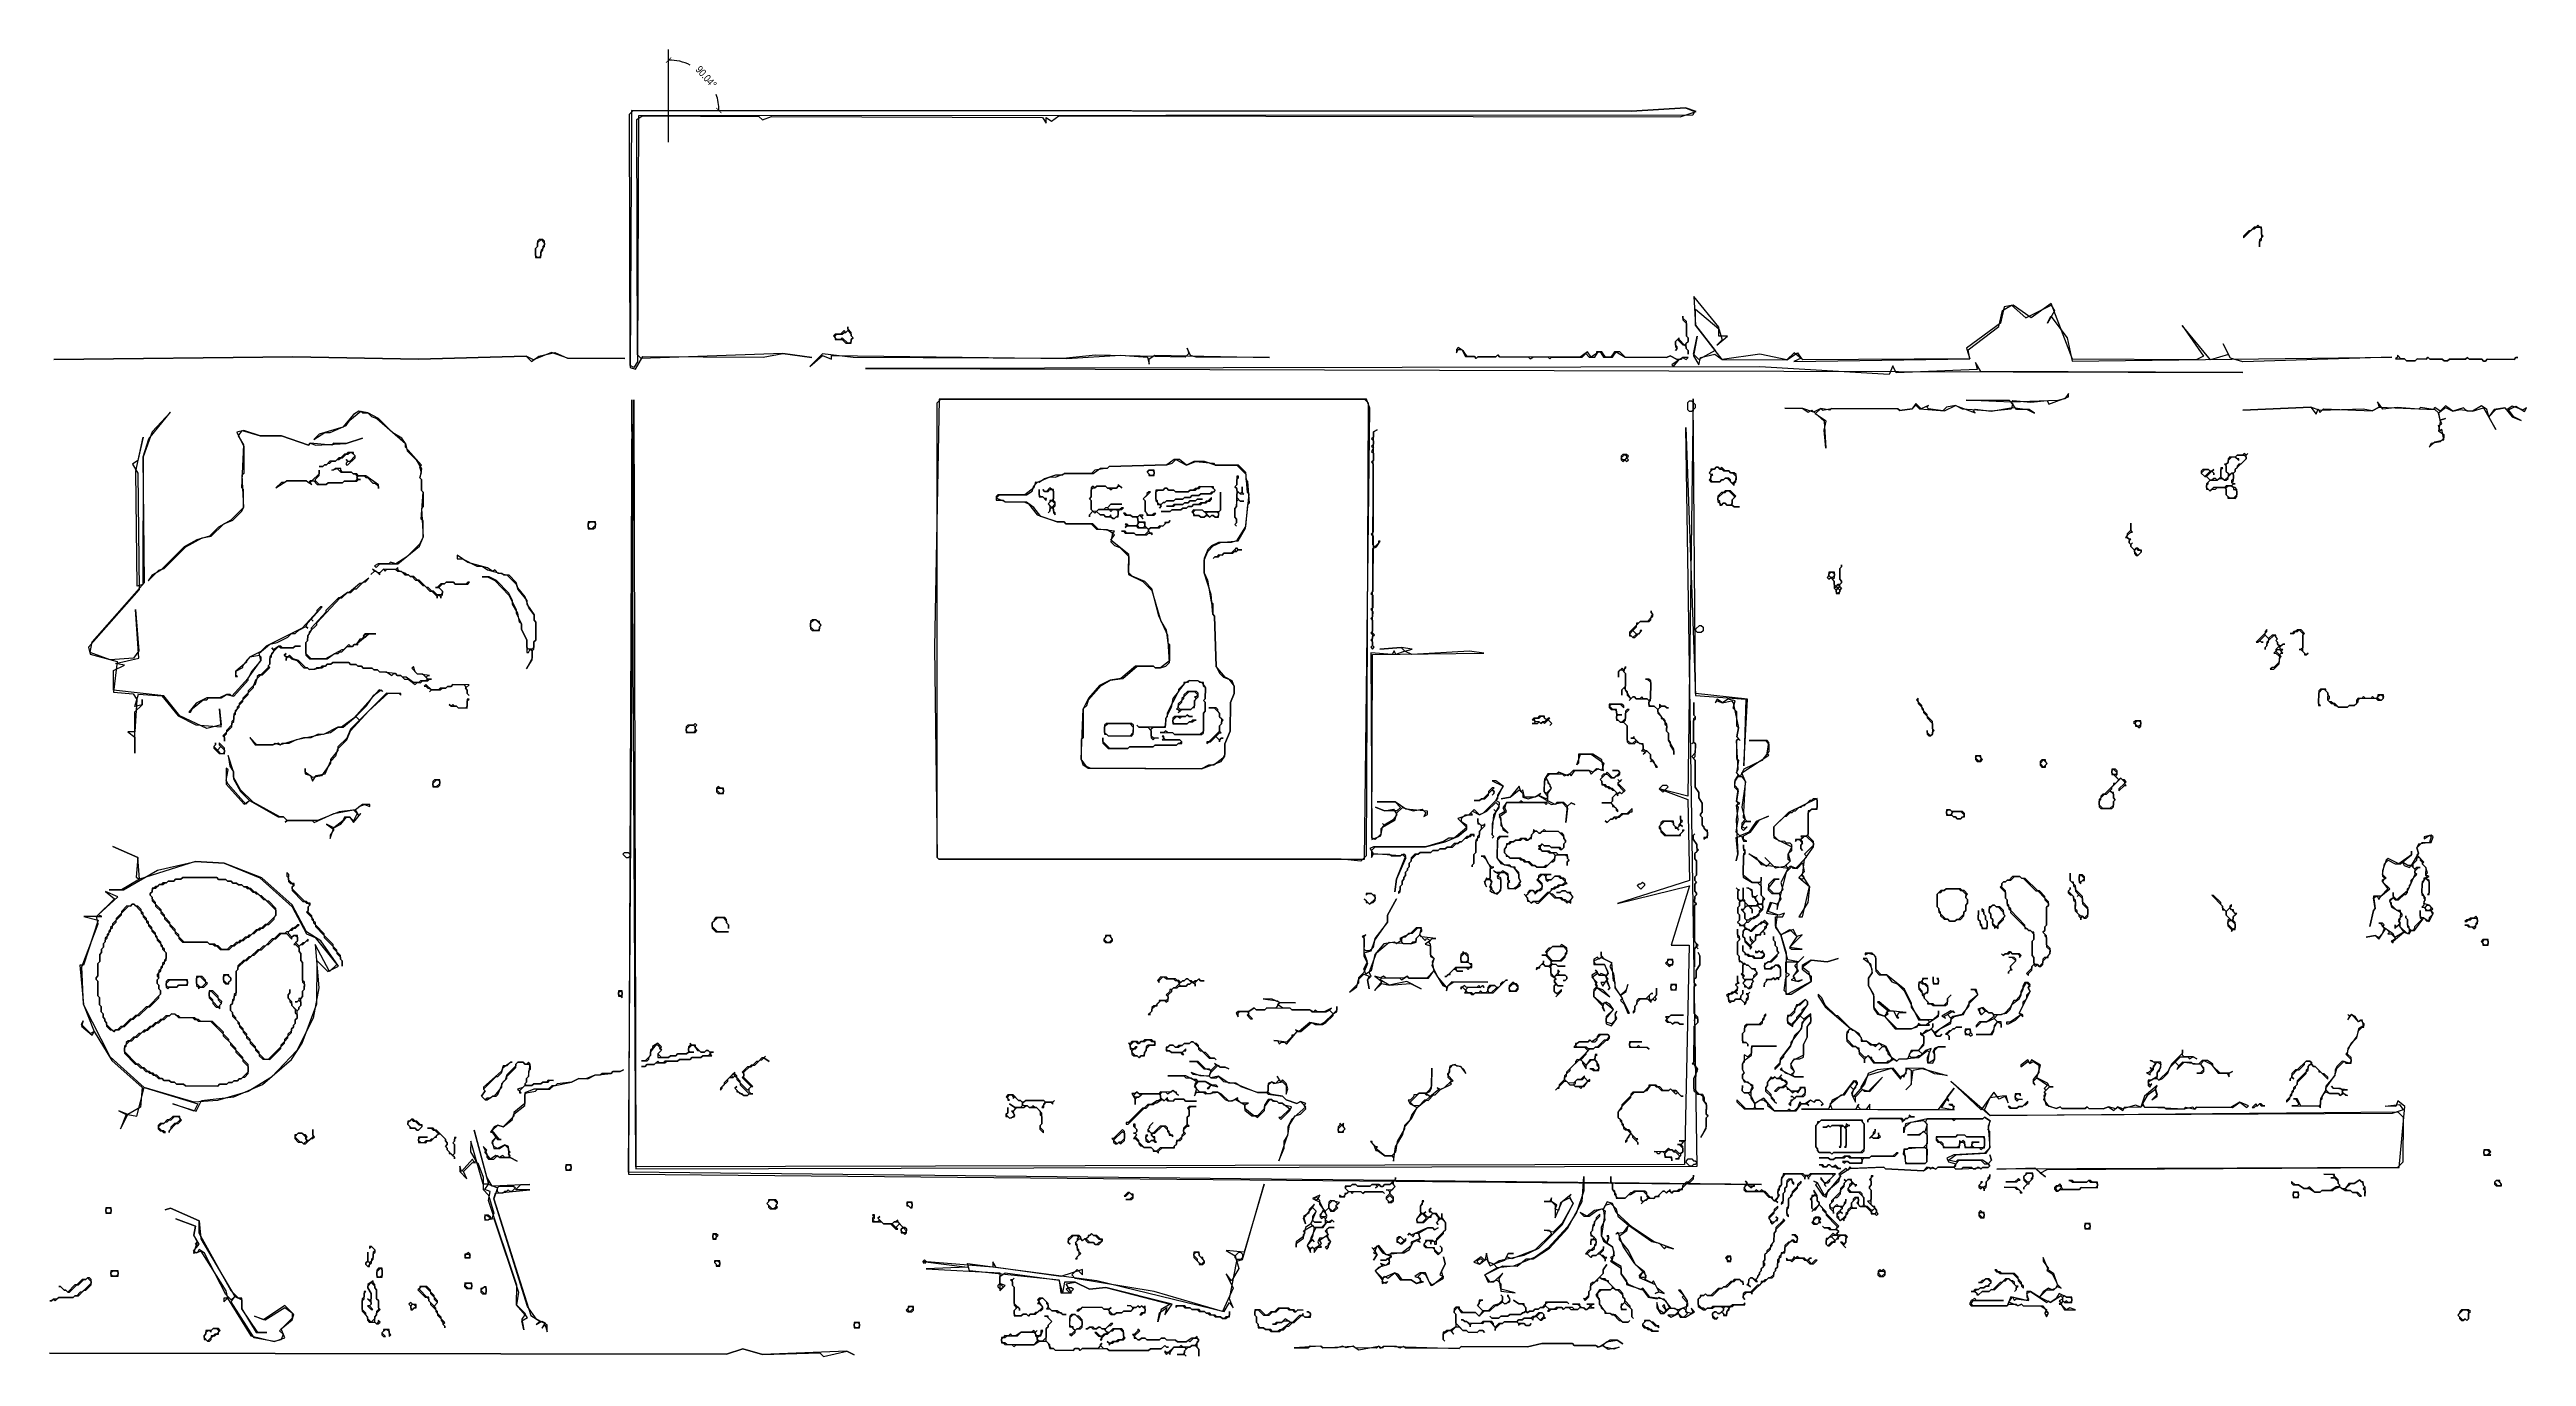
# Model space of a CAD drawing. Header units: inches. Extents: x 0 to 116, y 0 to 63.
# Drawn here: x -0.1 to 83.2, y 2.1 to 46.1 of the extents above; entities that cross this region are included whole.
import ezdxf

# ---------------------------------------------------------------- set-up
doc = ezdxf.new("R2010")
doc.units = ezdxf.units.IN
doc.styles.add('OpenSansCondensed-Light', font='OpenSansCondensed-Light.ttf')
doc.dimstyles.new('EZDXF', dxfattribs={"dimtxt": 0.25, "dimasz": 0.175, "dimexe": 0.375, "dimexo": 0.125, "dimgap": 0.1, "dimtad": 1, "dimlfac": 100, "dimzin": 12, "dimdsep": 46, "dimtxsty": 'OpenSansCondensed-Light', "dimblk": 'ARCHTICK', "dimcen": 2.5, "dimazin": 3, "dimtfac": 0.5, "dimtmove": 2, "dimatfit": 3, "dimarcsym": 0})

msp = doc.modelspace()

# ---------------------------------------------------------------- blocks, each defined once
blk = doc.blocks.new('_ARCHTICK')
at = {"color": 0, "linetype": 'ByBlock', "const_width": 0.15}
blk.add_lwpolyline([(-0.5, -0.5), (0.5, 0.5)], dxfattribs=at)
blk = doc.blocks.new('*D4')
at = {"color": 0, "lineweight": -2, "transparency": 16777216}
for start, end in [(64.40637, 90), (359.9561, 18.56322)]:
    blk.add_arc((20.687, 44.018), 1.693, start, end, dxfattribs=at)
at = {"layer": 'Defpoints', "color": 0, "transparency": 16777216}
for p in [(20.687, 46.064), (21.534, 45.484), (19.498, 44.018), (53.081, 43.993), (20.687, 42.947)]:
    blk.add_point(p, dxfattribs=at)
at = {"color": 0, "lineweight": -2, "transparency": 16777216, "xscale": 0.175, "yscale": 0.175, "zscale": 0.175}
for p, rotation in [((20.687, 45.711), 180), ((22.38, 44.016), 269.9560990373841)]:
    blk.add_blockref('_ARCHTICK', p, dxfattribs=dict(at, rotation=rotation))
at = {"color": 0, "transparency": 16777216, "insert": (21.955, 45.139), "char_height": 0.25, "attachment_point": 5, "rotation": 311.48479, "style": 'OpenSansCondensed-Light'}
blk.add_mtext('90.04°', dxfattribs=at)

# ---------------------------------------------------------------- dimensions: what is measured, and where the dimension line sits
dim = msp.add_angular_dim_2l(base=(21.53363, 45.48382), line1=((19.49819, 44.01843), (53.08079, 43.9927)), line2=((20.68657, 42.94668), (20.68657, 46.06425)), dimstyle='EZDXF', override={"dimfxl": 1})
dim.commit()
dim.dimension.update_dxf_attribs({"geometry": '*D4', "text_midpoint": (21.95513, 45.13926), "dimtype": 162})

# ---------------------------------------------------------------- linework, layer by layer
msp.add_line((20.68657, 42.94668), (20.68657, 46.06425))
for points in [[(55.19477, 43.98348), (55.13385, 43.86294), (19.67859, 43.83645), (19.64249, 35.56172), (19.5209, 35.38105), (19.40036, 35.44198), (19.37686, 43.89816), (19.49819, 44.01843), (53.08079, 43.9927), (54.8933, 44.1056)], [(55.25517, 43.98321), (54.8933, 44.1056), (53.08079, 43.9927), (19.43779, 44.0187), (19.4001, 35.38158), (19.58103, 35.32039), (19.82448, 35.74213), (23.87124, 35.72447), (24.53616, 35.84237), (25.50202, 35.71736), (24.53616, 35.84237), (19.76381, 35.682), (19.64354, 35.80332), (19.61767, 43.71591), (19.79939, 43.83592), (23.72536, 43.81879), (23.84563, 43.69746), (24.14815, 43.81694), (33.26846, 43.77715), (33.38847, 43.59542), (33.38926, 43.77662), (33.56993, 43.65503), (33.81232, 43.83518), (54.71079, 43.80439)], [(55.25517, 43.98321), (54.8933, 44.1056), (53.08079, 43.9927), (19.43779, 44.0187), (19.4001, 35.38158), (19.58103, 35.32039), (19.82448, 35.74213), (23.87124, 35.72447), (24.53616, 35.84237), (25.50202, 35.71736), (24.53616, 35.84237), (19.76381, 35.682), (19.64354, 35.80332), (19.61767, 43.71591), (19.79939, 43.83592), (23.72536, 43.81879), (23.84563, 43.69746), (24.14815, 43.81694), (33.26846, 43.77715), (33.38847, 43.59542), (33.38926, 43.77662), (33.56993, 43.65503), (33.81232, 43.83518), (54.71079, 43.80439)], [(74.14385, 40.15596), (74.08319, 40.09583), (74.02279, 40.09609), (73.90146, 39.97582), (73.84107, 39.97608), (73.65908, 39.79567), (73.65881, 39.73527), (73.96213, 40.03595), (74.02253, 40.03569), (74.08319, 40.09583), (74.20399, 40.0953), (74.26412, 40.03464), (74.26281, 39.73264), (74.20214, 39.6725), (74.20109, 39.4309), (74.20188, 39.6121), (74.26254, 39.67224), (74.26281, 39.73264), (74.32347, 39.79277), (74.26333, 39.85344), (74.26439, 40.09503), (74.20399, 40.0953)], [(74.14385, 40.15596), (74.08319, 40.09583), (74.02279, 40.09609), (73.90146, 39.97582), (73.84107, 39.97608), (73.65908, 39.79567), (73.65881, 39.73527), (73.96213, 40.03595), (74.02253, 40.03569), (74.08319, 40.09583), (74.20399, 40.0953), (74.26412, 40.03464), (74.26281, 39.73264), (74.20214, 39.6725), (74.20109, 39.4309), (74.20188, 39.6121), (74.26254, 39.67224), (74.26281, 39.73264), (74.32347, 39.79277), (74.26333, 39.85344), (74.26439, 40.09503), (74.20399, 40.0953)], [(16.45924, 39.68285), (16.33844, 39.68338), (16.27778, 39.62324), (16.27699, 39.44205), (16.21632, 39.38191), (16.21501, 39.07991), (16.3962, 39.07912), (16.397, 39.26032), (16.45766, 39.32046), (16.45792, 39.38086), (16.51858, 39.44099), (16.51938, 39.62219)], [(16.45924, 39.68285), (16.33844, 39.68338), (16.27778, 39.62324), (16.27699, 39.44205), (16.21632, 39.38191), (16.21501, 39.07991), (16.3962, 39.07912), (16.397, 39.26032), (16.45766, 39.32046), (16.45792, 39.38086), (16.51858, 39.44099), (16.51938, 39.62219)], [(16.39884, 39.68312), (16.51911, 39.56179), (16.51885, 39.50139), (16.45819, 39.44125), (16.45792, 39.38086), (16.39726, 39.32072), (16.39647, 39.13952), (16.33581, 39.07939), (16.27541, 39.07965), (16.21527, 39.14031), (16.21632, 39.38191), (16.27699, 39.44205), (16.27751, 39.56284)], [(55.16763, 37.76234), (55.22381, 36.79568), (55.88452, 35.94719), (55.3396, 35.64757), (55.15919, 35.82956), (55.28263, 36.43302), (55.15893, 35.76916), (55.33881, 35.46637), (55.40027, 35.7077), (55.88399, 35.82639), (56.1248, 35.64414), (58.29917, 35.63465), (58.66263, 35.87467), (58.78263, 35.69294), (58.54051, 35.5732), (64.46018, 35.66817), (64.4011, 35.97043), (65.43131, 36.75114), (65.55448, 37.29421), (65.85727, 37.47409), (66.33862, 37.04919), (67.18606, 37.46829), (67.30607, 37.28657), (67.06263, 36.86483), (67.18448, 37.1059), (67.72491, 36.37873), (67.90268, 35.59275), (78.65457, 35.72704), (73.64063, 35.56771), (73.21836, 35.69036), (72.97887, 36.17461), (73.15849, 35.81142), (72.5537, 35.63286), (71.59232, 36.78466), (72.31263, 35.75471), (72.07051, 35.63496), (67.90295, 35.65315), (67.18632, 37.52869), (66.51982, 37.0484), (65.91767, 37.47383), (65.61541, 37.41475), (65.49224, 36.87168), (64.34096, 36.0311), (64.46018, 35.66817), (58.84277, 35.63228), (58.54183, 35.8752), (58.29917, 35.63465), (57.39397, 35.8198), (56.1248, 35.64414), (55.22381, 36.79568), (55.22618, 37.33928), (56.00848, 36.67146), (56.12769, 36.30853), (55.94571, 36.12813), (56.30942, 36.42854), (56.00742, 36.42986), (56.00874, 36.73186)], [(55.16763, 37.76234), (55.22381, 36.79568), (55.88452, 35.94719), (55.3396, 35.64757), (55.15919, 35.82956), (55.28263, 36.43302), (55.15893, 35.76916), (55.33881, 35.46637), (55.40027, 35.7077), (55.88399, 35.82639), (56.1248, 35.64414), (58.29917, 35.63465), (58.66263, 35.87467), (58.78263, 35.69294), (58.54051, 35.5732), (64.46018, 35.66817), (64.4011, 35.97043), (65.43131, 36.75114), (65.55448, 37.29421), (65.85727, 37.47409), (66.33862, 37.04919), (67.18606, 37.46829), (67.30607, 37.28657), (67.06263, 36.86483), (67.18448, 37.1059), (67.72491, 36.37873), (67.90268, 35.59275), (78.65457, 35.72704), (73.64063, 35.56771), (73.21836, 35.69036), (72.97887, 36.17461), (73.15849, 35.81142), (72.5537, 35.63286), (71.59232, 36.78466), (72.31263, 35.75471), (72.07051, 35.63496), (67.90295, 35.65315), (67.18632, 37.52869), (66.51982, 37.0484), (65.91767, 37.47383), (65.61541, 37.41475), (65.49224, 36.87168), (64.34096, 36.0311), (64.46018, 35.66817), (58.84277, 35.63228), (58.54183, 35.8752), (58.29917, 35.63465), (57.39397, 35.8198), (56.1248, 35.64414), (55.22381, 36.79568), (55.22618, 37.33928), (56.00848, 36.67146), (56.12769, 36.30853), (55.94571, 36.12813), (56.30942, 36.42854), (56.00742, 36.42986), (56.00874, 36.73186)], [(26.89411, 36.37569), (26.83397, 36.43635), (26.8345, 36.55715), (26.71423, 36.67848), (26.71449, 36.73888), (26.71396, 36.61808), (26.6533, 36.55794), (26.59317, 36.61861), (26.47184, 36.49833), (26.29064, 36.49912), (26.22998, 36.43899), (26.29011, 36.37833), (26.28985, 36.31793), (26.53145, 36.31687), (26.65172, 36.19555), (26.83292, 36.19476), (26.83345, 36.31555)], [(26.89411, 36.37569), (26.83397, 36.43635), (26.8345, 36.55715), (26.71423, 36.67848), (26.71449, 36.73888), (26.71396, 36.61808), (26.6533, 36.55794), (26.59317, 36.61861), (26.47184, 36.49833), (26.29064, 36.49912), (26.22998, 36.43899), (26.29011, 36.37833), (26.28985, 36.31793), (26.53145, 36.31687), (26.65172, 36.19555), (26.83292, 36.19476), (26.83345, 36.31555)], [(54.80233, 37.09953), (54.80181, 36.97873), (54.92208, 36.8574), (54.92023, 36.4346), (54.98037, 36.37394), (54.97984, 36.25314), (54.85852, 36.13287), (54.67811, 36.31486), (54.67837, 36.37526), (54.55705, 36.25499), (54.55625, 36.07379), (54.61639, 36.01313), (54.55573, 35.95299), (54.61639, 36.01313), (54.61665, 36.07353), (54.55652, 36.13419), (54.55705, 36.25499), (54.61771, 36.31512), (54.79812, 36.13313), (54.85852, 36.13287), (54.91865, 36.07221), (54.91839, 36.01181), (54.97852, 35.95115), (54.978, 35.83035), (54.97852, 35.95115), (54.91839, 36.01181), (54.91918, 36.19301), (54.97984, 36.25314), (54.98037, 36.37394), (54.92023, 36.4346), (54.92234, 36.9178), (54.80207, 37.03913)], [(54.80233, 37.09953), (54.80181, 36.97873), (54.92208, 36.8574), (54.92023, 36.4346), (54.98037, 36.37394), (54.97984, 36.25314), (54.85852, 36.13287), (54.67811, 36.31486), (54.67837, 36.37526), (54.55705, 36.25499), (54.55625, 36.07379), (54.61639, 36.01313), (54.55573, 35.95299), (54.61639, 36.01313), (54.61665, 36.07353), (54.55652, 36.13419), (54.55705, 36.25499), (54.61771, 36.31512), (54.79812, 36.13313), (54.85852, 36.13287), (54.91865, 36.07221), (54.91839, 36.01181), (54.97852, 35.95115), (54.978, 35.83035), (54.97852, 35.95115), (54.91839, 36.01181), (54.91918, 36.19301), (54.97984, 36.25314), (54.98037, 36.37394), (54.92023, 36.4346), (54.92234, 36.9178), (54.80207, 37.03913)], [(19.22022, 35.68437), (17.28744, 35.6928), (16.74463, 35.87637), (16.13959, 35.63741), (15.89851, 35.75926), (12.27402, 35.65428), (8.04633, 35.73312), (0.01267, 35.64738), (8.04633, 35.73312), (12.27402, 35.65428), (15.89851, 35.75926), (16.07892, 35.57727), (16.32131, 35.75742), (16.86543, 35.87584), (17.28744, 35.6928)], [(19.22022, 35.68437), (17.28744, 35.6928), (16.74463, 35.87637), (16.13959, 35.63741), (15.89851, 35.75926), (12.27402, 35.65428), (8.04633, 35.73312), (0.01267, 35.64738), (8.04633, 35.73312), (12.27402, 35.65428), (15.89851, 35.75926), (16.07892, 35.57727), (16.32131, 35.75742), (16.86543, 35.87584), (17.28744, 35.6928)], [(40.90414, 35.71055), (38.42776, 35.72136), (38.24683, 35.78255), (38.12708, 36.02467), (38.18669, 35.84321), (38.06537, 35.72294), (35.04566, 35.79652), (33.95794, 35.68046), (26.89121, 35.7113), (25.86495, 35.83658), (25.44031, 35.41562), (25.86468, 35.77618), (26.16615, 35.65406), (26.16668, 35.77486), (34.07874, 35.67994), (35.89125, 35.79283), (36.79698, 35.72848), (36.85632, 35.48661), (36.85711, 35.66781), (37.03884, 35.78782)], [(40.90414, 35.71055), (38.42776, 35.72136), (38.24683, 35.78255), (38.12708, 36.02467), (38.18669, 35.84321), (38.06537, 35.72294), (35.04566, 35.79652), (33.95794, 35.68046), (26.89121, 35.7113), (25.86495, 35.83658), (25.44031, 35.41562), (25.86468, 35.77618), (26.16615, 35.65406), (26.16668, 35.77486), (34.07874, 35.67994), (35.89125, 35.79283), (36.79698, 35.72848), (36.85632, 35.48661), (36.85711, 35.66781), (37.03884, 35.78782)], [(26.89411, 36.37569), (26.83345, 36.31555), (26.83318, 36.25516), (26.77252, 36.19502), (26.71212, 36.19528), (26.53171, 36.37727), (26.47105, 36.31714), (26.35025, 36.31766), (26.29011, 36.37833), (26.29038, 36.43873), (26.35104, 36.49886), (26.53224, 36.49807), (26.5929, 36.55821), (26.6533, 36.55794), (26.71396, 36.61808), (26.83424, 36.49675), (26.83397, 36.43635)], [(47.187, 35.98514), (47.18647, 35.86434), (47.2474, 35.98488), (47.3682, 35.98435), (47.48794, 35.74223), (47.78994, 35.74091), (47.85007, 35.68025), (47.91074, 35.74038), (48.51473, 35.73775), (48.57539, 35.79788), (48.63553, 35.73722), (49.60192, 35.733), (49.66206, 35.67234), (49.78312, 35.73221), (50.26631, 35.7301), (50.32645, 35.66944), (50.38711, 35.72958), (51.4139, 35.7251), (51.53523, 35.84537), (51.6555, 35.72404), (51.8367, 35.72325), (51.95829, 35.90392), (52.01869, 35.90366), (52.1387, 35.72193), (52.44069, 35.72062), (52.56228, 35.90129), (52.86349, 35.71877), (54.25268, 35.71271), (54.37374, 35.77258), (54.61481, 35.65073), (54.61455, 35.59033), (54.43282, 35.47032), (54.49296, 35.40966), (54.67521, 35.65047), (54.79627, 35.71034), (54.91681, 35.64941), (54.97747, 35.70955), (54.79627, 35.71034), (54.73561, 35.6502), (54.61481, 35.65073), (54.37374, 35.77258), (54.25268, 35.71271), (52.86349, 35.71877), (52.68308, 35.90076), (52.50188, 35.90155), (52.38029, 35.72088), (52.1991, 35.72167), (52.07909, 35.9034), (51.89789, 35.90419), (51.89763, 35.84379), (51.7159, 35.72378), (51.59589, 35.9055), (51.3535, 35.72536), (48.63553, 35.73722), (48.57539, 35.79788), (48.51473, 35.73775), (47.91074, 35.74038), (47.85007, 35.68025), (47.78994, 35.74091), (47.54834, 35.74196), (47.42833, 35.92369), (47.24766, 36.04528)], [(47.187, 35.98514), (47.18647, 35.86434), (47.2474, 35.98488), (47.3682, 35.98435), (47.48794, 35.74223), (47.78994, 35.74091), (47.85007, 35.68025), (47.91074, 35.74038), (48.51473, 35.73775), (48.57539, 35.79788), (48.63553, 35.73722), (49.60192, 35.733), (49.66206, 35.67234), (49.78312, 35.73221), (50.26631, 35.7301), (50.32645, 35.66944), (50.38711, 35.72958), (51.4139, 35.7251), (51.53523, 35.84537), (51.6555, 35.72404), (51.8367, 35.72325), (51.95829, 35.90392), (52.01869, 35.90366), (52.1387, 35.72193), (52.44069, 35.72062), (52.56228, 35.90129), (52.86349, 35.71877), (54.25268, 35.71271), (54.37374, 35.77258), (54.61481, 35.65073), (54.61455, 35.59033), (54.43282, 35.47032), (54.49296, 35.40966), (54.67521, 35.65047), (54.79627, 35.71034), (54.91681, 35.64941), (54.97747, 35.70955), (54.79627, 35.71034), (54.73561, 35.6502), (54.61481, 35.65073), (54.37374, 35.77258), (54.25268, 35.71271), (52.86349, 35.71877), (52.68308, 35.90076), (52.50188, 35.90155), (52.38029, 35.72088), (52.1991, 35.72167), (52.07909, 35.9034), (51.89789, 35.90419), (51.89763, 35.84379), (51.7159, 35.72378), (51.59589, 35.9055), (51.3535, 35.72536), (48.63553, 35.73722), (48.57539, 35.79788), (48.51473, 35.73775), (47.91074, 35.74038), (47.85007, 35.68025), (47.78994, 35.74091), (47.54834, 35.74196), (47.42833, 35.92369), (47.24766, 36.04528)], [(73.63905, 35.20532), (64.82073, 35.24379), (64.64085, 35.54658), (64.7002, 35.30472), (61.98169, 35.19578), (61.86195, 35.43791), (61.73983, 35.13644), (57.39213, 35.39701), (27.31242, 35.34706)], [(73.63905, 35.20532), (64.82073, 35.24379), (64.64085, 35.54658), (64.7002, 35.30472), (61.98169, 35.19578), (61.86195, 35.43791), (61.73983, 35.13644), (57.39213, 35.39701), (27.31242, 35.34706)], [(78.77511, 35.66611), (79.0771, 35.66479), (79.13724, 35.60413), (79.43924, 35.60281), (79.4999, 35.66295), (79.8019, 35.66163), (79.86256, 35.72177), (79.9227, 35.6611), (80.34549, 35.65926), (80.40563, 35.5986), (80.52643, 35.59807), (80.58709, 35.6582), (81.13068, 35.65583), (81.19135, 35.71597), (81.25148, 35.65531), (81.67428, 35.65346), (81.73441, 35.5928), (81.79481, 35.59253), (81.85548, 35.65267), (82.76147, 35.64872), (82.82213, 35.70885), (82.88253, 35.70859), (82.82213, 35.70885), (82.76147, 35.64872), (81.85548, 35.65267), (81.79481, 35.59253), (81.73441, 35.5928), (81.67428, 35.65346), (81.25148, 35.65531), (81.19135, 35.71597), (81.13068, 35.65583), (80.58709, 35.6582), (80.52643, 35.59807), (80.40563, 35.5986), (80.34549, 35.65926), (79.9227, 35.6611), (79.86256, 35.72177), (79.8019, 35.66163), (79.4999, 35.66295), (79.43924, 35.60281), (79.13724, 35.60413), (79.0771, 35.66479), (78.9563, 35.66532), (78.83603, 35.78665), (78.83577, 35.72625)], [(78.77511, 35.66611), (79.0771, 35.66479), (79.13724, 35.60413), (79.43924, 35.60281), (79.4999, 35.66295), (79.8019, 35.66163), (79.86256, 35.72177), (79.9227, 35.6611), (80.34549, 35.65926), (80.40563, 35.5986), (80.52643, 35.59807), (80.58709, 35.6582), (81.13068, 35.65583), (81.19135, 35.71597), (81.25148, 35.65531), (81.67428, 35.65346), (81.73441, 35.5928), (81.79481, 35.59253), (81.85548, 35.65267), (82.76147, 35.64872), (82.82213, 35.70885), (82.88253, 35.70859), (82.82213, 35.70885), (82.76147, 35.64872), (81.85548, 35.65267), (81.79481, 35.59253), (81.73441, 35.5928), (81.67428, 35.65346), (81.25148, 35.65531), (81.19135, 35.71597), (81.13068, 35.65583), (80.58709, 35.6582), (80.52643, 35.59807), (80.40563, 35.5986), (80.34549, 35.65926), (79.9227, 35.6611), (79.86256, 35.72177), (79.8019, 35.66163), (79.4999, 35.66295), (79.43924, 35.60281), (79.13724, 35.60413), (79.0771, 35.66479), (78.9563, 35.66532), (78.83603, 35.78665), (78.83577, 35.72625)], [(55.15261, 34.31957), (54.97356, 20.97182), (54.00823, 21.21764), (54.97304, 20.85103), (55.02158, 18.13279), (52.60217, 17.35814), (55.02079, 17.95159), (54.4081, 15.96104), (55.01209, 15.95841), (54.85914, 8.59021), (19.58482, 8.50252), (19.45576, 34.29413), (19.34217, 8.26197), (57.45341, 7.91448), (19.34243, 8.32237), (19.51615, 34.29386), (19.58456, 8.44212), (55.28167, 8.52796), (54.90679, 33.35423), (55.22992, 24.35314), (56.92058, 24.22496), (56.85043, 21.99044), (56.98098, 24.2247), (55.23018, 24.41354)], [(55.15261, 34.31957), (54.97356, 20.97182), (54.00823, 21.21764), (54.97304, 20.85103), (55.02158, 18.13279), (52.60217, 17.35814), (55.02079, 17.95159), (54.4081, 15.96104), (55.01209, 15.95841), (54.85914, 8.59021), (19.58482, 8.50252), (19.45576, 34.29413), (19.34217, 8.26197), (57.45341, 7.91448), (19.34243, 8.32237), (19.51615, 34.29386), (19.58456, 8.44212), (55.28167, 8.52796), (54.90679, 33.35423), (55.22992, 24.35314), (56.92058, 24.22496), (56.85043, 21.99044), (56.98098, 24.2247), (55.23018, 24.41354)], [(29.78432, 34.30946), (29.62715, 25.97487), (29.71712, 18.90761), (29.77725, 18.84694), (44.09218, 18.84488), (44.27913, 34.00461), (44.15965, 34.30714)], [(29.78432, 34.30946), (29.62715, 25.97487), (29.71712, 18.90761), (29.77725, 18.84694), (44.09218, 18.84488), (44.27913, 34.00461), (44.15965, 34.30714)], [(29.84472, 34.3092), (44.09925, 34.3074), (44.21952, 34.18607), (44.15311, 18.96542), (43.97112, 18.78501), (43.30699, 18.84831), (29.77725, 18.84694), (29.71712, 18.90761), (29.72339, 34.18892)], [(55.03154, 34.2597), (55.09194, 34.25943), (55.21222, 34.13811), (55.21169, 34.01731), (55.09036, 33.89704), (55.02996, 33.8973), (54.96983, 33.95796), (54.97088, 34.19956)], [(67.77714, 34.50609), (67.65555, 34.32542), (67.41369, 34.26607), (65.84304, 34.21252), (64.33332, 34.27951), (65.78291, 34.27319), (65.90318, 34.15186), (65.84199, 33.97093), (65.17733, 33.91343), (64.2112, 33.97804), (63.97013, 34.09989), (63.66787, 34.04081), (63.54655, 33.92054), (63.06361, 33.98305), (63.00348, 34.04371), (63.06414, 34.10385), (62.82202, 33.9841), (62.64161, 34.16609), (62.52002, 33.98542), (62.09696, 33.92687), (62.03682, 33.98753), (59.80204, 33.99728), (59.74138, 33.93714), (59.43965, 33.99886), (59.19752, 33.87912), (58.83565, 34.0015), (58.23166, 34.00413), (58.83565, 34.0015), (59.01632, 33.87991), (59.13739, 33.93978), (59.5586, 33.57554), (59.61505, 32.66928), (59.55728, 33.27354), (59.619, 33.57528), (59.25766, 33.81845), (59.43965, 33.99886), (59.49978, 33.9382), (59.80204, 33.99728), (62.03682, 33.98753), (62.09696, 33.92687), (62.52002, 33.98542), (62.64134, 34.10569), (62.76162, 33.98437), (63.60694, 33.92028), (63.97013, 34.09989), (64.63347, 33.8554), (64.57334, 33.91606), (64.634, 33.9762), (65.17733, 33.91343), (65.90265, 34.03106), (66.38558, 33.96855), (66.62665, 33.8467), (66.44598, 33.96829), (66.02319, 33.97014), (65.84304, 34.21252), (65.9037, 34.27266), (66.50743, 34.20962), (67.05129, 34.26765), (67.11117, 34.14659), (67.77661, 34.38529)], [(67.77714, 34.50609), (67.65555, 34.32542), (67.41369, 34.26607), (65.84304, 34.21252), (64.33332, 34.27951), (65.78291, 34.27319), (65.90318, 34.15186), (65.84199, 33.97093), (65.17733, 33.91343), (64.2112, 33.97804), (63.97013, 34.09989), (63.66787, 34.04081), (63.54655, 33.92054), (63.06361, 33.98305), (63.00348, 34.04371), (63.06414, 34.10385), (62.82202, 33.9841), (62.64161, 34.16609), (62.52002, 33.98542), (62.09696, 33.92687), (62.03682, 33.98753), (59.80204, 33.99728), (59.74138, 33.93714), (59.43965, 33.99886), (59.19752, 33.87912), (58.83565, 34.0015), (58.23166, 34.00413), (58.83565, 34.0015), (59.01632, 33.87991), (59.13739, 33.93978), (59.5586, 33.57554), (59.61505, 32.66928), (59.55728, 33.27354), (59.619, 33.57528), (59.25766, 33.81845), (59.43965, 33.99886), (59.49978, 33.9382), (59.80204, 33.99728), (62.03682, 33.98753), (62.09696, 33.92687), (62.52002, 33.98542), (62.64134, 34.10569), (62.76162, 33.98437), (63.60694, 33.92028), (63.97013, 34.09989), (64.63347, 33.8554), (64.57334, 33.91606), (64.634, 33.9762), (65.17733, 33.91343), (65.90265, 34.03106), (66.38558, 33.96855), (66.62665, 33.8467), (66.44598, 33.96829), (66.02319, 33.97014), (65.84304, 34.21252), (65.9037, 34.27266), (66.50743, 34.20962), (67.05129, 34.26765), (67.11117, 34.14659), (67.77661, 34.38529)], [(73.63351, 33.93693), (75.92922, 34.04771), (76.10936, 33.80532), (76.17055, 33.98626), (76.23042, 33.8652), (76.35175, 33.98547), (77.98227, 33.91795), (78.2244, 34.0377), (80.09651, 33.96913), (80.21679, 33.8478), (80.27587, 33.54554), (80.21415, 33.24381), (80.39482, 33.12222), (80.3943, 33.00142), (80.27297, 32.88115), (79.97071, 32.82207), (79.90978, 32.70153), (80.09177, 32.88194), (80.39403, 32.94102), (80.33521, 33.30368), (80.27455, 33.24355), (80.21494, 33.42501), (80.336, 33.48488), (80.27613, 33.60594), (80.45759, 33.66555), (80.27613, 33.60594), (80.21679, 33.8478), (80.45917, 34.02795), (80.70025, 33.90609), (80.94211, 33.96544), (81.36464, 33.9032), (81.72756, 34.02241), (82.1472, 33.29577), (81.90744, 33.71963), (82.1501, 33.96017), (82.45236, 34.01925), (82.69264, 33.7162), (82.99411, 33.59408), (82.75304, 33.71594), (82.57289, 33.95832), (82.81502, 34.07807), (83.11622, 33.89555), (83.17715, 34.01609), (83.05609, 33.95622), (82.69422, 34.0786), (82.51249, 33.95859), (82.45236, 34.01925), (82.0897, 33.96043), (81.90744, 33.71963), (81.8481, 33.96149), (81.66743, 34.08308), (81.36464, 33.9032), (81.18344, 33.90399), (81.06317, 34.02531), (80.70025, 33.90609), (80.45944, 34.08835), (80.27745, 33.90794), (80.09678, 34.02953), (80.03612, 33.96939), (79.61358, 34.03164), (79.55292, 33.9715), (78.82839, 34.03506), (78.34493, 33.97677), (78.16479, 34.21916), (78.2244, 34.0377), (77.98227, 33.91795), (77.68054, 33.97967), (76.23069, 33.9256), (75.92922, 34.04771)], [(73.63351, 33.93693), (75.92922, 34.04771), (76.10936, 33.80532), (76.17055, 33.98626), (76.23042, 33.8652), (76.35175, 33.98547), (77.98227, 33.91795), (78.2244, 34.0377), (80.09651, 33.96913), (80.21679, 33.8478), (80.27587, 33.54554), (80.21415, 33.24381), (80.39482, 33.12222), (80.3943, 33.00142), (80.27297, 32.88115), (79.97071, 32.82207), (79.90978, 32.70153), (80.09177, 32.88194), (80.39403, 32.94102), (80.33521, 33.30368), (80.27455, 33.24355), (80.21494, 33.42501), (80.336, 33.48488), (80.27613, 33.60594), (80.45759, 33.66555), (80.27613, 33.60594), (80.21679, 33.8478), (80.45917, 34.02795), (80.70025, 33.90609), (80.94211, 33.96544), (81.36464, 33.9032), (81.72756, 34.02241), (82.1472, 33.29577), (81.90744, 33.71963), (82.1501, 33.96017), (82.45236, 34.01925), (82.69264, 33.7162), (82.99411, 33.59408), (82.75304, 33.71594), (82.57289, 33.95832), (82.81502, 34.07807), (83.11622, 33.89555), (83.17715, 34.01609), (83.05609, 33.95622), (82.69422, 34.0786), (82.51249, 33.95859), (82.45236, 34.01925), (82.0897, 33.96043), (81.90744, 33.71963), (81.8481, 33.96149), (81.66743, 34.08308), (81.36464, 33.9032), (81.18344, 33.90399), (81.06317, 34.02531), (80.70025, 33.90609), (80.45944, 34.08835), (80.27745, 33.90794), (80.09678, 34.02953), (80.03612, 33.96939), (79.61358, 34.03164), (79.55292, 33.9715), (78.82839, 34.03506), (78.34493, 33.97677), (78.16479, 34.21916), (78.2244, 34.0377), (77.98227, 33.91795), (77.68054, 33.97967), (76.23069, 33.9256), (75.92922, 34.04771)], [(3.93099, 33.87866), (3.3241, 33.2169), (3.01841, 32.37263), (2.9997, 28.08427), (2.81824, 28.02466), (2.77471, 31.89049), (3.02131, 33.03702), (2.83669, 32.25262), (2.65496, 32.13261), (2.83484, 31.82983), (2.87811, 27.9036), (1.1785, 25.9782), (1.23784, 25.73634), (2.14278, 25.49078), (2.0175, 24.46452), (2.68163, 24.40122), (2.80164, 24.2195), (2.73649, 23.13257), (2.4949, 23.13363), (2.7357, 22.95137), (2.73333, 22.40778), (2.73939, 23.79697), (2.98205, 24.03751), (2.98284, 24.21871), (2.98205, 24.03751), (2.74018, 23.97816), (2.86283, 24.40043), (3.64776, 24.33661), (4.18845, 23.66984), (4.79113, 23.36521), (5.63646, 23.30112), (5.57869, 23.90538), (5.63672, 23.36152), (5.153, 23.24283), (4.24885, 23.66958), (3.70816, 24.33634), (2.01776, 24.52492), (2.02066, 25.18931), (2.38385, 25.36893), (2.08212, 25.43065), (2.8681, 25.60842), (2.75442, 27.23973), (2.86915, 25.85002), (2.6869, 25.60921), (1.90144, 25.55224), (1.23811, 25.79673), (1.30009, 26.15887), (3.06037, 28.14441), (3.01841, 32.37263), (3.20225, 32.97583)], [(3.93099, 33.87866), (3.3241, 33.2169), (3.01841, 32.37263), (2.9997, 28.08427), (2.81824, 28.02466), (2.77471, 31.89049), (3.02131, 33.03702), (2.83669, 32.25262), (2.65496, 32.13261), (2.83484, 31.82983), (2.87811, 27.9036), (1.1785, 25.9782), (1.23784, 25.73634), (2.14278, 25.49078), (2.0175, 24.46452), (2.68163, 24.40122), (2.80164, 24.2195), (2.73649, 23.13257), (2.4949, 23.13363), (2.7357, 22.95137), (2.73333, 22.40778), (2.73939, 23.79697), (2.98205, 24.03751), (2.98284, 24.21871), (2.98205, 24.03751), (2.74018, 23.97816), (2.86283, 24.40043), (3.64776, 24.33661), (4.18845, 23.66984), (4.79113, 23.36521), (5.63646, 23.30112), (5.57869, 23.90538), (5.63672, 23.36152), (5.153, 23.24283), (4.24885, 23.66958), (3.70816, 24.33634), (2.01776, 24.52492), (2.02066, 25.18931), (2.38385, 25.36893), (2.08212, 25.43065), (2.8681, 25.60842), (2.75442, 27.23973), (2.86915, 25.85002), (2.6869, 25.60921), (1.90144, 25.55224), (1.23811, 25.79673), (1.30009, 26.15887), (3.06037, 28.14441), (3.01841, 32.37263), (3.20225, 32.97583)], [(10.2732, 33.91139), (10.09147, 33.79138), (9.72723, 33.37017), (8.94098, 33.13199), (8.759, 32.95159), (9.12245, 33.1916), (9.30364, 33.19081), (9.84829, 33.43004), (9.96988, 33.61071), (10.3336, 33.91113), (10.39373, 33.85046), (10.57493, 33.84967), (10.6952, 33.72835), (10.87614, 33.66716), (11.83884, 32.81735), (11.89818, 32.57549), (12.19886, 32.27217), (12.37874, 31.96938), (12.31703, 31.66765), (12.37716, 31.60699), (12.37558, 31.24459), (12.43572, 31.18393), (12.43361, 30.70073), (12.37295, 30.6406), (12.42913, 29.67394), (12.30728, 29.43287), (11.88264, 29.01192), (11.51918, 28.7719), (11.33825, 28.83309), (11.27759, 28.77296), (10.91519, 28.77454), (10.79413, 28.71467), (10.85426, 28.654), (10.97559, 28.77428), (11.57958, 28.77164), (12.30701, 29.37247), (12.42913, 29.67394), (12.4315, 30.21754), (12.37137, 30.2782), (12.43572, 31.18393), (12.37558, 31.24459), (12.37716, 31.60699), (12.31703, 31.66765), (12.37822, 31.84858), (12.31861, 32.03005), (12.37927, 32.09018), (11.83831, 32.69655), (11.83884, 32.81735), (11.71883, 32.99907), (11.41762, 33.18159), (10.93654, 33.66689), (10.57493, 33.84967)], [(10.2732, 33.91139), (10.09147, 33.79138), (9.72723, 33.37017), (8.94098, 33.13199), (8.759, 32.95159), (9.12245, 33.1916), (9.30364, 33.19081), (9.84829, 33.43004), (9.96988, 33.61071), (10.3336, 33.91113), (10.39373, 33.85046), (10.57493, 33.84967), (10.6952, 33.72835), (10.87614, 33.66716), (11.83884, 32.81735), (11.89818, 32.57549), (12.19886, 32.27217), (12.37874, 31.96938), (12.31703, 31.66765), (12.37716, 31.60699), (12.37558, 31.24459), (12.43572, 31.18393), (12.43361, 30.70073), (12.37295, 30.6406), (12.42913, 29.67394), (12.30728, 29.43287), (11.88264, 29.01192), (11.51918, 28.7719), (11.33825, 28.83309), (11.27759, 28.77296), (10.91519, 28.77454), (10.79413, 28.71467), (10.85426, 28.654), (10.97559, 28.77428), (11.57958, 28.77164), (12.30701, 29.37247), (12.42913, 29.67394), (12.4315, 30.21754), (12.37137, 30.2782), (12.43572, 31.18393), (12.37558, 31.24459), (12.37716, 31.60699), (12.31703, 31.66765), (12.37822, 31.84858), (12.31861, 32.03005), (12.37927, 32.09018), (11.83831, 32.69655), (11.83884, 32.81735), (11.71883, 32.99907), (11.41762, 33.18159), (10.93654, 33.66689), (10.57493, 33.84967)], [(10.39004, 33.00487), (9.84566, 32.82604), (9.42286, 32.82789), (9.3622, 32.76775), (8.63767, 32.83132), (8.57701, 32.77118), (7.67233, 33.07713), (6.94754, 33.08029), (6.40474, 33.26386), (6.16287, 33.20452), (6.40236, 32.72027), (6.39841, 31.81428), (6.33775, 31.75414), (6.3934, 30.66669), (5.96876, 30.24574), (5.54491, 30.00598), (5.2416, 29.7053), (4.81827, 29.58635), (4.39442, 29.3466), (3.60581, 28.56483), (3.30302, 28.38495), (3.18143, 28.20428), (3.54541, 28.56509), (3.72687, 28.6247), (4.45482, 29.34633), (4.99974, 29.64596), (5.302, 29.70504), (5.72664, 30.12599), (6.02916, 30.24547), (6.33248, 30.54615), (6.3934, 30.66669), (6.39604, 31.27068), (6.3359, 31.33134), (6.40263, 32.78067), (6.22275, 33.08345), (6.34434, 33.26413), (6.94754, 33.08029), (7.67233, 33.07713), (8.57701, 32.77118), (8.63767, 32.83132), (8.8186, 32.77013), (9.84566, 32.82604)], [(10.39004, 33.00487), (9.84566, 32.82604), (9.42286, 32.82789), (9.3622, 32.76775), (8.63767, 32.83132), (8.57701, 32.77118), (7.67233, 33.07713), (6.94754, 33.08029), (6.40474, 33.26386), (6.16287, 33.20452), (6.40236, 32.72027), (6.39841, 31.81428), (6.33775, 31.75414), (6.3934, 30.66669), (5.96876, 30.24574), (5.54491, 30.00598), (5.2416, 29.7053), (4.81827, 29.58635), (4.39442, 29.3466), (3.60581, 28.56483), (3.30302, 28.38495), (3.18143, 28.20428), (3.54541, 28.56509), (3.72687, 28.6247), (4.45482, 29.34633), (4.99974, 29.64596), (5.302, 29.70504), (5.72664, 30.12599), (6.02916, 30.24547), (6.33248, 30.54615), (6.3934, 30.66669), (6.39604, 31.27068), (6.3359, 31.33134), (6.40263, 32.78067), (6.22275, 33.08345), (6.34434, 33.26413), (6.94754, 33.08029), (7.67233, 33.07713), (8.57701, 32.77118), (8.63767, 32.83132), (8.8186, 32.77013), (9.84566, 32.82604)], [(10.14581, 32.40193), (9.96382, 32.22152), (9.90342, 32.22179), (9.84329, 32.28245), (9.90342, 32.22179), (9.84276, 32.16165), (9.8425, 32.10125), (9.9029, 32.10099), (10.14555, 32.34153), (10.14581, 32.40193), (10.08567, 32.46259), (10.08594, 32.52299), (9.90474, 32.52378), (9.84408, 32.46365), (9.78368, 32.46391), (9.66235, 32.34364), (9.60195, 32.3439), (9.48063, 32.22363), (9.29943, 32.22442), (9.1781, 32.10415), (9.1177, 32.10441), (9.05704, 32.04428), (8.93624, 32.04481), (9.05704, 32.04428), (9.1177, 32.10441), (9.1781, 32.10415), (9.23877, 32.16429), (9.29916, 32.16402), (9.35983, 32.22416), (9.48063, 32.22363), (9.54129, 32.28377), (9.60169, 32.2835), (9.66235, 32.34364), (9.72275, 32.34338), (9.84408, 32.46365), (9.90448, 32.46338), (9.96514, 32.52352), (10.02554, 32.52326)], [(10.14581, 32.40193), (9.96382, 32.22152), (9.90342, 32.22179), (9.84329, 32.28245), (9.90342, 32.22179), (9.84276, 32.16165), (9.8425, 32.10125), (9.9029, 32.10099), (10.14555, 32.34153), (10.14581, 32.40193), (10.08567, 32.46259), (10.08594, 32.52299), (9.90474, 32.52378), (9.84408, 32.46365), (9.78368, 32.46391), (9.66235, 32.34364), (9.60195, 32.3439), (9.48063, 32.22363), (9.29943, 32.22442), (9.1781, 32.10415), (9.1177, 32.10441), (9.05704, 32.04428), (8.93624, 32.04481), (9.05704, 32.04428), (9.1177, 32.10441), (9.1781, 32.10415), (9.23877, 32.16429), (9.29916, 32.16402), (9.35983, 32.22416), (9.48063, 32.22363), (9.54129, 32.28377), (9.60169, 32.2835), (9.66235, 32.34364), (9.72275, 32.34338), (9.84408, 32.46365), (9.90448, 32.46338), (9.96514, 32.52352), (10.02554, 32.52326)], [(44.51756, 33.27876), (44.3965, 33.21889), (44.39571, 33.03769), (44.33505, 32.97756), (44.39518, 32.9169), (44.39466, 32.7961), (44.33399, 32.73596), (44.39413, 32.6753), (44.3332, 32.55476), (44.39334, 32.4941), (44.39228, 32.2525), (44.33162, 32.19237), (44.39176, 32.1317), (44.38174, 29.83652), (44.32108, 29.77639), (44.38122, 29.71573), (44.37305, 27.84334), (44.31238, 27.78321), (44.37252, 27.72254), (44.37067, 27.29975), (44.31001, 27.23961), (44.37015, 27.17895), (44.36936, 26.99775), (44.30869, 26.93762), (44.36883, 26.87695), (44.36725, 26.51456), (44.30658, 26.45442), (44.36672, 26.39376), (44.36619, 26.27296), (44.30553, 26.21282), (44.36567, 26.15216), (44.36514, 26.03136), (44.30448, 25.97122), (44.36461, 25.91056), (44.42528, 25.9707), (44.36514, 26.03136), (44.36646, 26.33336), (44.42712, 26.39349), (44.36698, 26.45416), (44.37937, 29.29293), (44.50043, 29.3528), (44.62202, 29.53347), (44.56162, 29.53374), (44.56136, 29.47334), (44.44003, 29.35307), (44.3799, 29.41373), (44.3965, 33.21889)], [(44.51756, 33.27876), (44.3965, 33.21889), (44.39571, 33.03769), (44.33505, 32.97756), (44.39518, 32.9169), (44.39466, 32.7961), (44.33399, 32.73596), (44.39413, 32.6753), (44.3332, 32.55476), (44.39334, 32.4941), (44.39228, 32.2525), (44.33162, 32.19237), (44.39176, 32.1317), (44.38174, 29.83652), (44.32108, 29.77639), (44.38122, 29.71573), (44.37305, 27.84334), (44.31238, 27.78321), (44.37252, 27.72254), (44.37067, 27.29975), (44.31001, 27.23961), (44.37015, 27.17895), (44.36936, 26.99775), (44.30869, 26.93762), (44.36883, 26.87695), (44.36725, 26.51456), (44.30658, 26.45442), (44.36672, 26.39376), (44.36619, 26.27296), (44.30553, 26.21282), (44.36567, 26.15216), (44.36514, 26.03136), (44.30448, 25.97122), (44.36461, 25.91056), (44.42528, 25.9707), (44.36514, 26.03136), (44.36646, 26.33336), (44.42712, 26.39349), (44.36698, 26.45416), (44.37937, 29.29293), (44.50043, 29.3528), (44.62202, 29.53347), (44.56162, 29.53374), (44.56136, 29.47334), (44.44003, 29.35307), (44.3799, 29.41373), (44.3965, 33.21889)], [(10.92679, 31.43211), (10.50531, 31.73596), (10.26371, 31.73701), (10.20357, 31.79767), (10.08278, 31.7982), (10.02264, 31.85886), (9.72064, 31.86018), (9.66051, 31.92084), (9.66077, 31.98124), (9.47957, 31.98203), (9.41891, 31.9219), (9.35851, 31.92216), (9.53997, 31.98177), (9.66024, 31.86044), (10.02264, 31.85886), (10.08278, 31.7982), (10.14318, 31.79794), (10.20331, 31.73727), (10.20278, 31.61647), (10.14212, 31.55634), (9.77972, 31.55792), (9.71906, 31.49778), (9.23587, 31.49989), (9.1752, 31.43976), (8.93361, 31.44081), (8.81333, 31.56214), (8.8136, 31.62254), (8.93492, 31.74281), (8.93571, 31.92401), (8.93519, 31.80321), (8.69253, 31.56266), (8.63214, 31.56293), (8.57147, 31.50279), (8.51134, 31.56345), (7.84694, 31.56635), (7.78628, 31.50622), (7.66548, 31.50674), (7.48349, 31.32634), (7.84694, 31.56635), (8.51134, 31.56345), (8.69201, 31.44187), (8.63187, 31.50253), (8.69253, 31.56266), (8.75293, 31.5624), (8.87321, 31.44107), (9.1752, 31.43976), (9.23587, 31.49989), (9.71906, 31.49778), (9.77972, 31.55792), (10.20252, 31.55608), (10.26318, 31.61621), (10.32358, 31.61595), (10.26318, 31.61621), (10.20305, 31.67687), (10.26371, 31.73701), (10.44491, 31.73622), (10.50504, 31.67556), (10.56544, 31.67529), (10.74585, 31.4933), (10.80625, 31.49304), (10.92652, 31.37171), (10.92626, 31.31132)], [(10.92679, 31.43211), (10.50531, 31.73596), (10.26371, 31.73701), (10.20357, 31.79767), (10.08278, 31.7982), (10.02264, 31.85886), (9.72064, 31.86018), (9.66051, 31.92084), (9.66077, 31.98124), (9.47957, 31.98203), (9.41891, 31.9219), (9.35851, 31.92216), (9.53997, 31.98177), (9.66024, 31.86044), (10.02264, 31.85886), (10.08278, 31.7982), (10.14318, 31.79794), (10.20331, 31.73727), (10.20278, 31.61647), (10.14212, 31.55634), (9.77972, 31.55792), (9.71906, 31.49778), (9.23587, 31.49989), (9.1752, 31.43976), (8.93361, 31.44081), (8.81333, 31.56214), (8.8136, 31.62254), (8.93492, 31.74281), (8.93571, 31.92401), (8.93519, 31.80321), (8.69253, 31.56266), (8.63214, 31.56293), (8.57147, 31.50279), (8.51134, 31.56345), (7.84694, 31.56635), (7.78628, 31.50622), (7.66548, 31.50674), (7.48349, 31.32634), (7.84694, 31.56635), (8.51134, 31.56345), (8.69201, 31.44187), (8.63187, 31.50253), (8.69253, 31.56266), (8.75293, 31.5624), (8.87321, 31.44107), (9.1752, 31.43976), (9.23587, 31.49989), (9.71906, 31.49778), (9.77972, 31.55792), (10.20252, 31.55608), (10.26318, 31.61621), (10.32358, 31.61595), (10.26318, 31.61621), (10.20305, 31.67687), (10.26371, 31.73701), (10.44491, 31.73622), (10.50504, 31.67556), (10.56544, 31.67529), (10.74585, 31.4933), (10.80625, 31.49304), (10.92652, 31.37171), (10.92626, 31.31132)], [(39.86154, 32.09107), (39.07634, 32.09449), (38.71448, 32.21688), (38.35208, 32.21846), (38.10995, 32.09871), (37.86915, 32.28096), (37.68795, 32.28175), (37.44556, 32.10161), (35.51251, 32.04964), (35.45185, 31.98951), (35.02879, 31.93095), (34.90747, 31.81068), (34.00148, 31.81464), (33.94081, 31.7545), (33.69921, 31.75555), (33.33629, 31.63634), (33.15457, 31.51633), (33.03377, 31.51686), (32.97258, 31.33592), (32.66953, 31.09564), (31.76353, 31.09959), (31.70287, 31.03946), (31.70234, 30.91866), (31.94394, 30.9176), (32.00408, 30.85694), (32.66847, 30.85404), (32.78901, 30.79312), (33.08942, 30.4294), (33.75276, 30.18491), (33.99436, 30.18385), (34.0545, 30.12319), (34.90009, 30.1195), (35.08049, 29.93751), (35.44289, 29.93593), (35.62356, 29.81434), (35.56185, 29.51261), (35.68212, 29.39128), (35.86305, 29.33009), (36.16373, 29.02677), (36.1611, 28.42278), (36.64324, 28.17907), (36.94392, 27.87576), (37.24143, 26.84765), (37.42131, 26.54486), (37.47987, 26.1218), (37.54, 26.06114), (37.53763, 25.51755), (37.23458, 25.27727), (37.05338, 25.27806), (36.99325, 25.33872), (36.38925, 25.34136), (35.90421, 24.92067), (35.54155, 24.86185), (35.17837, 24.68223), (34.81412, 24.26102), (34.63134, 23.89941), (34.62713, 22.93302), (34.56646, 22.87289), (34.56357, 22.20849), (34.62317, 22.02703), (34.80385, 21.90544), (38.60901, 21.88884), (39.27446, 22.12754), (39.39605, 22.30821), (39.39789, 22.731), (39.58093, 23.15301), (39.58515, 24.1194), (39.70727, 24.42087), (39.70832, 24.66247), (39.64871, 24.84393), (39.40764, 24.96578), (39.10723, 25.3295), (39.05421, 27.02094), (38.99407, 27.08161), (38.93657, 27.74626), (38.69814, 28.47211), (38.69998, 28.89491), (38.8221, 29.19638), (39.00409, 29.37678), (39.24621, 29.49653), (39.85047, 29.55429), (40.09391, 29.97603), (40.21972, 31.1231), (40.15958, 31.18376), (40.10208, 31.84842)], [(39.80114, 32.09133), (40.10182, 31.78802), (40.10103, 31.60682), (40.16116, 31.54616), (40.2184, 30.8211), (40.15774, 30.76096), (40.09417, 30.03643), (39.79007, 29.55456), (39.60861, 29.49495), (39.18581, 29.49679), (38.94369, 29.37705), (38.82236, 29.25678), (38.70024, 28.95531), (38.69814, 28.47211), (38.81788, 28.22999), (38.93552, 27.50467), (38.99565, 27.444), (38.99407, 27.08161), (39.05421, 27.02094), (39.10723, 25.3295), (39.22697, 25.08737), (39.34724, 24.96605), (39.52818, 24.90486), (39.70832, 24.66247), (39.70727, 24.42087), (39.58515, 24.1194), (39.58093, 23.15301), (39.39789, 22.731), (39.39631, 22.36861), (39.33538, 22.24807), (39.03233, 22.00779), (38.85113, 22.00858), (38.60901, 21.88884), (34.86425, 21.90518), (34.74371, 21.9661), (34.56357, 22.20849), (34.63134, 23.89941), (34.75267, 24.01968), (34.81386, 24.20062), (35.23876, 24.68197), (35.54155, 24.86185), (35.96461, 24.9204), (36.44965, 25.34109), (36.99325, 25.33872), (37.05338, 25.27806), (37.23458, 25.27727), (37.41604, 25.33688), (37.53737, 25.45715), (37.48092, 26.3634), (37.18182, 27.02911), (36.94418, 27.93616), (36.70364, 28.17881), (36.28163, 28.36185), (36.16136, 28.48318), (36.16399, 29.08717), (35.56211, 29.573), (35.6837, 29.75368), (35.62356, 29.81434), (35.68423, 29.87447), (35.14089, 29.93725), (34.96049, 30.11923), (34.0545, 30.12319), (33.99436, 30.18385), (33.75276, 30.18491), (33.20996, 30.36848), (32.96968, 30.67153), (32.72887, 30.85378), (32.00408, 30.85694), (31.70261, 30.97906), (31.82393, 31.09933), (32.72992, 31.09538), (32.91165, 31.21539), (32.97284, 31.39632), (33.09417, 31.51659), (33.51775, 31.69595), (33.69895, 31.69515), (34.00148, 31.81464), (34.96787, 31.81042), (35.21025, 31.99056), (35.45185, 31.98951), (35.51251, 32.04964), (37.44556, 32.10161), (37.62702, 32.16122), (37.74835, 32.28149), (38.10995, 32.09871), (38.41248, 32.21819), (39.01621, 32.15516), (39.07634, 32.09449)], [(36.78011, 31.86291), (36.84025, 31.80225), (36.83998, 31.74185), (37.02118, 31.74106), (37.02197, 31.92226), (36.84078, 31.92305)], [(36.78011, 31.86291), (36.84078, 31.92305), (36.96157, 31.92252), (37.02171, 31.86186), (37.02145, 31.80146), (36.96078, 31.74132), (36.90038, 31.74159)], [(39.85996, 31.72867), (39.79956, 31.72894), (39.79824, 31.42694), (39.73758, 31.3668), (39.79771, 31.30614), (39.79508, 30.70215), (39.73441, 30.64201), (39.7331, 30.34001), (39.79323, 30.27935), (39.7927, 30.15855), (39.73204, 30.09841), (39.79218, 30.03775), (39.73204, 30.09841), (39.7927, 30.15855), (39.79323, 30.27935), (39.7331, 30.34001), (39.73441, 30.64201), (39.79508, 30.70215), (39.79587, 30.88334), (39.85653, 30.94348), (39.91667, 30.88282), (40.03746, 30.88229), (39.91667, 30.88282), (39.79639, 31.00414), (39.79692, 31.12494), (39.85758, 31.18508), (39.91772, 31.12441), (40.03852, 31.12389), (39.97838, 31.18455), (39.97917, 31.36575), (39.97838, 31.18455), (39.91772, 31.12441), (39.79745, 31.24574), (39.79771, 31.30614), (39.73758, 31.3668), (39.79824, 31.42694), (39.79903, 31.60814), (39.85969, 31.66827)], [(52.78886, 32.45747), (52.7282, 32.39733), (52.72767, 32.27653), (52.7878, 32.21587), (52.84847, 32.276), (52.9086, 32.21534), (52.96927, 32.27548), (52.90913, 32.33614), (52.96979, 32.39628), (52.90966, 32.45694)], [(52.78886, 32.45747), (52.7282, 32.39733), (52.72767, 32.27653), (52.7878, 32.21587), (52.84847, 32.276), (52.9086, 32.21534), (52.96927, 32.27548), (52.90913, 32.33614), (52.96979, 32.39628), (52.90966, 32.45694)], [(52.84926, 32.4572), (52.90939, 32.39654), (52.90913, 32.33614), (52.84847, 32.276), (52.78807, 32.27627), (52.72793, 32.33693)], [(55.74632, 31.96136), (55.74606, 31.90096), (55.6854, 31.84082), (55.74553, 31.78016), (55.745, 31.65936), (55.68434, 31.59922), (55.74448, 31.53856), (56.04647, 31.53724), (56.10714, 31.59738), (56.16754, 31.59712), (56.2282, 31.65725), (56.2886, 31.65699), (56.52914, 31.41434), (56.52941, 31.47474), (56.59007, 31.53487), (56.59112, 31.77647), (56.53099, 31.83713), (56.41019, 31.83766), (56.35005, 31.89832), (56.22925, 31.89885), (56.10898, 32.02018), (56.04832, 31.96004), (55.98818, 32.0207), (55.92778, 32.02097), (55.86712, 31.96083)], [(55.74632, 31.96136), (55.74606, 31.90096), (55.6854, 31.84082), (55.74553, 31.78016), (55.745, 31.65936), (55.68434, 31.59922), (55.74448, 31.53856), (56.04647, 31.53724), (56.10714, 31.59738), (56.16754, 31.59712), (56.2282, 31.65725), (56.2886, 31.65699), (56.52914, 31.41434), (56.52941, 31.47474), (56.59007, 31.53487), (56.59112, 31.77647), (56.53099, 31.83713), (56.41019, 31.83766), (56.35005, 31.89832), (56.22925, 31.89885), (56.10898, 32.02018), (56.04832, 31.96004), (55.98818, 32.0207), (55.92778, 32.02097), (55.86712, 31.96083)], [(55.6854, 31.84082), (55.80672, 31.96109), (55.86712, 31.96083), (55.92778, 32.02097), (55.98818, 32.0207), (56.04832, 31.96004), (56.10872, 31.95978), (56.16885, 31.89911), (56.35005, 31.89832), (56.41019, 31.83766), (56.47059, 31.8374), (56.59086, 31.71607), (56.59033, 31.59527), (56.46901, 31.475), (56.40887, 31.53566), (56.40913, 31.59606), (56.349, 31.65672), (56.2282, 31.65725), (56.16754, 31.59712), (56.10714, 31.59738), (56.04647, 31.53724), (55.80488, 31.5383), (55.74474, 31.59896), (55.74527, 31.71976), (55.80593, 31.7799), (55.74553, 31.78016)], [(73.80839, 32.48655), (73.74772, 32.42642), (73.68759, 32.48708), (73.62692, 32.42694), (73.44573, 32.42773), (73.38506, 32.3676), (73.20386, 32.36839), (73.1432, 32.30825), (73.14267, 32.18745), (73.08201, 32.12732), (73.02161, 32.12758), (73.08175, 32.06692), (73.08096, 31.88572), (73.14109, 31.82506), (73.14057, 31.70426), (73.01924, 31.58399), (72.89897, 31.70531), (72.90002, 31.94691), (72.96069, 32.00705), (72.90029, 32.00731), (72.89897, 31.70531), (72.77764, 31.58504), (72.71751, 31.6457), (72.65711, 31.64597), (72.59644, 31.58583), (72.53604, 31.5861), (72.41577, 31.70742), (72.59776, 31.88783), (72.6579, 31.82717), (72.65763, 31.76677), (72.6579, 31.82717), (72.59776, 31.88783), (72.65842, 31.94796), (72.59776, 31.88783), (72.53736, 31.88809), (72.47723, 31.94876), (72.29603, 31.94955), (72.23537, 31.88941), (72.2351, 31.82901), (72.35537, 31.70768), (72.41577, 31.70742), (72.53604, 31.5861), (72.41472, 31.46582), (72.41393, 31.28463), (72.47433, 31.28436), (72.53446, 31.2237), (72.59513, 31.28383), (72.71593, 31.28331), (72.77659, 31.34344), (73.01819, 31.34239), (73.07832, 31.28173), (73.07753, 31.10053), (73.13767, 31.03986), (73.1374, 30.97947), (73.379, 30.97841), (73.43966, 31.03855), (73.44072, 31.28014), (73.38058, 31.34081), (73.32018, 31.34107), (73.26005, 31.40173), (73.32071, 31.46187), (73.38111, 31.46161), (73.32071, 31.46187), (73.26057, 31.52253), (73.32124, 31.58267), (73.32229, 31.82427), (73.38295, 31.8844), (73.38322, 31.9448), (73.7472, 32.30562), (73.74772, 32.42642)], [(73.80839, 32.48655), (73.74772, 32.42642), (73.68759, 32.48708), (73.62692, 32.42694), (73.44573, 32.42773), (73.38506, 32.3676), (73.20386, 32.36839), (73.1432, 32.30825), (73.14267, 32.18745), (73.08201, 32.12732), (73.02161, 32.12758), (73.08175, 32.06692), (73.08096, 31.88572), (73.14109, 31.82506), (73.14057, 31.70426), (73.01924, 31.58399), (72.89897, 31.70531), (72.90002, 31.94691), (72.96069, 32.00705), (72.90029, 32.00731), (72.89897, 31.70531), (72.77764, 31.58504), (72.71751, 31.6457), (72.65711, 31.64597), (72.59644, 31.58583), (72.53604, 31.5861), (72.41577, 31.70742), (72.59776, 31.88783), (72.6579, 31.82717), (72.65763, 31.76677), (72.6579, 31.82717), (72.59776, 31.88783), (72.65842, 31.94796), (72.59776, 31.88783), (72.53736, 31.88809), (72.47723, 31.94876), (72.29603, 31.94955), (72.23537, 31.88941), (72.2351, 31.82901), (72.35537, 31.70768), (72.41577, 31.70742), (72.53604, 31.5861), (72.41472, 31.46582), (72.41393, 31.28463), (72.47433, 31.28436), (72.53446, 31.2237), (72.59513, 31.28383), (72.71593, 31.28331), (72.77659, 31.34344), (73.01819, 31.34239), (73.07832, 31.28173), (73.07753, 31.10053), (73.13767, 31.03986), (73.1374, 30.97947), (73.379, 30.97841), (73.43966, 31.03855), (73.44072, 31.28014), (73.38058, 31.34081), (73.32018, 31.34107), (73.26005, 31.40173), (73.32071, 31.46187), (73.38111, 31.46161), (73.32071, 31.46187), (73.26057, 31.52253), (73.32124, 31.58267), (73.32229, 31.82427), (73.38295, 31.8844), (73.38322, 31.9448), (73.7472, 32.30562), (73.74772, 32.42642)], [(72.47723, 31.94876), (72.53736, 31.88809), (72.35537, 31.70768), (72.2351, 31.82901), (72.35643, 31.94928)], [(73.32203, 31.76387), (73.3215, 31.64307), (73.26084, 31.58293), (73.26057, 31.52253), (73.32071, 31.46187), (73.26005, 31.40173), (73.07885, 31.40252), (73.01819, 31.34239), (72.65579, 31.34397), (72.53446, 31.2237), (72.41419, 31.34502), (72.41446, 31.40542), (72.47512, 31.46556), (72.47538, 31.52596), (72.53604, 31.5861), (72.77764, 31.58504), (72.83831, 31.64518), (72.9591, 31.64465), (73.01924, 31.58399), (73.07964, 31.58372), (73.1403, 31.64386), (73.14057, 31.70426), (73.26189, 31.82453)], [(73.68732, 32.42668), (73.74746, 32.36602), (73.7472, 32.30562), (73.56521, 32.12521), (73.50481, 32.12547), (73.44414, 32.06534), (73.44388, 32.00494), (73.38322, 31.9448), (73.38295, 31.8844), (73.32229, 31.82427), (73.26189, 31.82453), (73.20123, 31.76439), (73.08096, 31.88572), (73.08201, 32.12732), (73.14267, 32.18745), (73.14294, 32.24785), (73.26426, 32.36813), (73.38506, 32.3676), (73.50533, 32.24627), (73.5056, 32.30667), (73.4452, 32.30694), (73.38506, 32.3676), (73.44573, 32.42773)], [(33.15351, 31.27473), (33.15246, 31.03313), (33.27326, 31.03261), (33.39353, 30.91128), (33.39379, 30.97168), (33.33339, 30.97194), (33.27326, 31.03261), (33.21286, 31.03287), (33.15272, 31.09353)], [(33.27431, 31.2742), (33.33445, 31.21354), (33.45524, 31.21301), (33.51591, 31.27315), (33.57631, 31.27289), (33.63644, 31.21222), (33.63539, 30.97062), (33.57473, 30.91049), (33.51433, 30.91075), (33.51406, 30.85035), (33.4534, 30.79022), (33.51354, 30.72955), (33.51275, 30.54836), (33.45208, 30.48822), (33.51275, 30.54836), (33.51301, 30.60876), (33.57367, 30.66889), (33.63381, 30.60823), (33.63328, 30.48743), (33.69342, 30.42677), (33.69368, 30.48717), (33.63354, 30.54783), (33.63407, 30.66863), (33.69473, 30.72876), (33.69526, 30.84956), (33.63513, 30.91023), (33.63671, 31.27262), (33.57631, 31.27289), (33.51617, 31.33355), (33.39485, 31.21328), (33.33445, 31.21354)], [(33.57473, 30.91049), (33.695, 30.78916), (33.57367, 30.66889), (33.4534, 30.79022)], [(35.93215, 31.32301), (35.81188, 31.44433), (35.81161, 31.38393), (35.75095, 31.3238), (35.44895, 31.32512), (35.38882, 31.38578), (35.08682, 31.3871), (35.02616, 31.32696), (34.96602, 31.38762), (34.90536, 31.32749), (34.90404, 31.02549), (34.84338, 30.96535), (34.90351, 30.90469), (34.9022, 30.60269), (34.96233, 30.54203), (34.84101, 30.42176), (34.84074, 30.36136), (34.84101, 30.42176), (34.96233, 30.54203), (35.02247, 30.48137), (35.08313, 30.5415), (35.2034, 30.42018), (35.3242, 30.41965), (35.38434, 30.35899), (35.56554, 30.3582), (35.62567, 30.29753), (35.68607, 30.29727), (35.74673, 30.35741), (35.80713, 30.35714), (35.80792, 30.53834), (35.86859, 30.59848), (35.92899, 30.59821), (35.98965, 30.65835), (35.92925, 30.65861), (35.86859, 30.59848), (35.50619, 30.60006), (35.44605, 30.66072), (35.56738, 30.78099), (35.92978, 30.77941), (35.56738, 30.78099), (35.44605, 30.66072), (35.38565, 30.66098), (35.32499, 30.60085), (35.14379, 30.60164), (35.08313, 30.5415), (34.96233, 30.54203), (34.9022, 30.60269), (34.90351, 30.90469), (34.84338, 30.96535), (34.90404, 31.02549), (34.90509, 31.26709), (34.96576, 31.32722), (35.02616, 31.32696), (35.08682, 31.3871), (35.38882, 31.38578), (35.44895, 31.32512), (35.50935, 31.32485), (35.56949, 31.26419), (35.63015, 31.32432), (35.75095, 31.3238), (35.81161, 31.38393), (35.87201, 31.38367)], [(36.83761, 31.19825), (36.77695, 31.13812), (36.77669, 31.07772), (36.65536, 30.95745), (36.7155, 30.89678), (36.71391, 30.53439), (36.77405, 30.47373), (36.77379, 30.41333), (37.01538, 30.41227), (37.07605, 30.47241), (37.01565, 30.47267), (36.95499, 30.41254), (36.83419, 30.41306), (36.71391, 30.53439), (36.7155, 30.89678), (36.65536, 30.95745), (36.89801, 31.19799)], [(39.07265, 31.2489), (39.01252, 31.30957), (39.01278, 31.36997), (38.52959, 31.37207), (38.46892, 31.31194), (38.40852, 31.3122), (38.34786, 31.25207), (38.22706, 31.25259), (38.1664, 31.19246), (37.7436, 31.1943), (37.68347, 31.25496), (37.50227, 31.25576), (37.44213, 31.31642), (37.38173, 31.31668), (37.32107, 31.25655), (37.07947, 31.2576), (37.07789, 30.8952), (37.13803, 30.83454), (37.13776, 30.77414), (37.19816, 30.77388), (37.2583, 30.71321), (37.19764, 30.65308), (37.2583, 30.71321), (37.25856, 30.77361), (37.31923, 30.83375), (37.37963, 30.83349), (37.44029, 30.89362), (37.68189, 30.89257), (37.74255, 30.9527), (37.98415, 30.95165), (38.04481, 31.01179), (38.22601, 31.01099), (38.28667, 31.07113), (38.52827, 31.07008), (38.58893, 31.13021), (38.95133, 31.12863)], [(39.07265, 31.2489), (39.01199, 31.18877), (38.95159, 31.18903), (38.89093, 31.12889), (38.58893, 31.13021), (38.52827, 31.07008), (38.28667, 31.07113), (38.22601, 31.01099), (38.04481, 31.01179), (37.98415, 30.95165), (37.74255, 30.9527), (37.68189, 30.89257), (37.44029, 30.89362), (37.37963, 30.83349), (37.31923, 30.83375), (37.25856, 30.77361), (37.19816, 30.77388), (37.13803, 30.83454), (37.13829, 30.89494), (37.07816, 30.9556), (37.07921, 31.1972), (37.13987, 31.25734), (37.32107, 31.25655), (37.38173, 31.31668), (37.44213, 31.31642), (37.50227, 31.25576), (37.68347, 31.25496), (37.7436, 31.1943), (38.1664, 31.19246), (38.22706, 31.25259), (38.40826, 31.2518), (38.46892, 31.31194), (38.52932, 31.31167), (38.58999, 31.37181), (38.95238, 31.37023)], [(38.9508, 31.00783), (38.82948, 30.88756), (38.76908, 30.88782), (38.70841, 30.82769), (38.58761, 30.82822), (38.52695, 30.76808), (38.34575, 30.76887), (38.28509, 30.70873), (38.16429, 30.70926), (38.10363, 30.64913), (37.98283, 30.64965), (37.92217, 30.58952), (37.62017, 30.59083), (37.55951, 30.5307), (37.25751, 30.53202), (37.55951, 30.5307), (37.62017, 30.59083), (37.92217, 30.58952), (37.98283, 30.64965), (38.10363, 30.64913), (38.16429, 30.70926), (38.28509, 30.70873), (38.34575, 30.76887), (38.58735, 30.76782), (38.64801, 30.82795), (38.76881, 30.82742), (38.82948, 30.88756), (38.88988, 30.8873), (38.95054, 30.94743)], [(38.64854, 30.94875), (38.46734, 30.94954), (38.40668, 30.88941), (38.22548, 30.8902), (38.16482, 30.83006), (38.04402, 30.83059), (37.98336, 30.77045), (37.68136, 30.77177), (37.6207, 30.71163), (37.4395, 30.71242), (37.6811, 30.71137), (37.74176, 30.77151), (37.98336, 30.77045), (38.04402, 30.83059), (38.16482, 30.83006), (38.22548, 30.8902), (38.40668, 30.88941), (38.46734, 30.94954)], [(39.25359, 31.18771), (39.25095, 30.58372), (39.19029, 30.52358), (38.7071, 30.52569), (38.64696, 30.58635), (38.34496, 30.58767), (38.2843, 30.52754), (38.34444, 30.46687), (38.34417, 30.40647), (38.52537, 30.40568), (38.58551, 30.34502), (38.70631, 30.34449), (38.76697, 30.40463), (38.82737, 30.40437), (38.8875, 30.3437), (38.94817, 30.40384), (39.00857, 30.40357), (39.0687, 30.34291), (39.1895, 30.34238), (39.19029, 30.52358), (39.25095, 30.58372)], [(55.98397, 31.05431), (55.98318, 30.87311), (56.04331, 30.81245), (56.04305, 30.75205), (56.10345, 30.75179), (56.16411, 30.81192), (56.22451, 30.81166), (56.28465, 30.751), (56.46584, 30.75021), (56.52598, 30.68954), (56.70718, 30.68875), (56.52598, 30.68954), (56.46584, 30.75021), (56.46664, 30.9314), (56.58796, 31.05168), (56.40755, 31.23367), (56.22636, 31.23446), (56.16569, 31.17432), (56.10529, 31.17458)], [(55.98397, 31.05431), (55.98318, 30.87311), (56.04331, 30.81245), (56.04305, 30.75205), (56.10345, 30.75179), (56.16411, 30.81192), (56.22451, 30.81166), (56.28465, 30.751), (56.46584, 30.75021), (56.52598, 30.68954), (56.70718, 30.68875), (56.52598, 30.68954), (56.46584, 30.75021), (56.46664, 30.9314), (56.58796, 31.05168), (56.40755, 31.23367), (56.22636, 31.23446), (56.16569, 31.17432), (56.10529, 31.17458)], [(56.28675, 31.23419), (56.34715, 31.23393), (56.52756, 31.05194), (56.5273, 30.99154), (56.46664, 30.9314), (56.46611, 30.81061), (56.40545, 30.75047), (56.28465, 30.751), (56.22451, 30.81166), (56.16411, 30.81192), (56.10345, 30.75179), (56.04331, 30.81245), (56.04358, 30.87285), (55.98344, 30.93351), (55.9837, 30.99391), (56.16569, 31.17432), (56.22609, 31.17406)], [(73.07859, 31.34213), (73.13925, 31.40226), (73.26005, 31.40173), (73.32018, 31.34107), (73.31992, 31.28067), (73.38032, 31.28041), (73.44045, 31.21975), (73.43993, 31.09895), (73.3186, 30.97867), (73.1978, 30.9792), (73.07753, 31.10053)], [(17.98825, 30.19329), (17.98719, 29.95169), (18.16839, 29.9509), (18.22906, 30.01104), (18.22985, 30.19224)], [(17.98825, 30.19329), (17.98719, 29.95169), (18.16839, 29.9509), (18.22906, 30.01104), (18.22985, 30.19224)], [(17.98746, 30.01209), (17.98798, 30.13289), (18.04865, 30.19303), (18.16945, 30.1925), (18.22958, 30.13184), (18.22932, 30.07144), (18.10799, 29.95117), (18.04759, 29.95143)], [(35.08313, 30.5415), (35.14379, 30.60164), (35.50619, 30.60006), (35.56633, 30.5394), (35.62699, 30.59953), (35.74779, 30.599), (35.80792, 30.53834), (35.8074, 30.41754), (35.68607, 30.29727), (35.62567, 30.29753), (35.56554, 30.3582), (35.5658, 30.4186), (35.50514, 30.35846), (35.38434, 30.35899), (35.3242, 30.41965), (35.2034, 30.42018)], [(35.92582, 29.87342), (35.98622, 29.87316), (36.04636, 29.81249), (36.34836, 29.81118), (36.40849, 29.75051), (36.77089, 29.74893), (36.83155, 29.80907), (36.89195, 29.8088), (36.95209, 29.74814), (36.95235, 29.80854), (36.89195, 29.8088), (36.83181, 29.86947), (36.83208, 29.92987), (36.89274, 29.99), (37.19474, 29.98868), (37.2554, 30.04882), (37.3158, 30.04856), (37.43713, 30.16883), (37.49753, 30.16857), (37.55819, 30.2287), (37.49753, 30.16857), (37.37673, 30.16909), (37.37646, 30.10869), (37.3158, 30.04856), (37.195, 30.04908), (37.13434, 29.98895), (36.89274, 29.99), (36.83208, 29.92987), (36.71181, 30.05119), (36.71233, 30.17199), (36.53114, 30.17278), (36.471, 30.23345), (36.47153, 30.35424), (36.53219, 30.41438), (36.65246, 30.29305), (36.59233, 30.35372), (36.65299, 30.41385), (36.53219, 30.41438), (36.47153, 30.35424), (36.29033, 30.35503), (36.23019, 30.4157), (36.10939, 30.41622), (36.04926, 30.47689), (35.98886, 30.47715), (36.04899, 30.41649), (36.23019, 30.4157), (36.29033, 30.35503), (36.41113, 30.35451), (36.47126, 30.29384), (36.47047, 30.11265), (36.40981, 30.05251), (36.16821, 30.05356), (36.10808, 30.11423), (36.04768, 30.11449), (36.10781, 30.05383), (36.04715, 29.99369), (36.10781, 30.05383), (36.40981, 30.05251), (36.46995, 29.99185), (36.77194, 29.99053), (36.83208, 29.92987), (36.83181, 29.86947), (36.71049, 29.7492), (36.40849, 29.75051), (36.34836, 29.81118), (36.10676, 29.81223), (36.04662, 29.87289)], [(36.47047, 30.11265), (36.53114, 30.17278), (36.65193, 30.17226), (36.71207, 30.11159), (36.71181, 30.05119), (36.65114, 29.99106), (36.53034, 29.99158), (36.47021, 30.05225)], [(38.3447, 30.52727), (38.40536, 30.58741), (38.64696, 30.58635), (38.76723, 30.46503), (38.76697, 30.40463), (38.70631, 30.34449), (38.58551, 30.34502), (38.52537, 30.40568), (38.40457, 30.40621), (38.34444, 30.46687)], [(38.76723, 30.46503), (38.82789, 30.52516), (39.12989, 30.52385), (39.19003, 30.46318), (39.18976, 30.40278), (39.1291, 30.34265), (39.0687, 30.34291), (39.00857, 30.40357), (38.94817, 30.40384), (38.8875, 30.3437)], [(69.87214, 30.1481), (69.87109, 29.90651), (69.74976, 29.78624), (69.7495, 29.72584), (69.68884, 29.6657), (69.74924, 29.66544), (69.80937, 29.60477), (69.80885, 29.48397), (69.86898, 29.42331), (69.86872, 29.36291), (69.98899, 29.24159), (69.98846, 29.12079), (70.0486, 29.06012), (70.109, 29.05986), (70.23032, 29.18013), (70.23059, 29.24053), (70.17019, 29.2408), (70.11005, 29.30146), (70.04965, 29.30172), (69.98899, 29.24159), (69.86872, 29.36291), (69.86898, 29.42331), (69.92965, 29.48345), (69.86898, 29.42331), (69.80885, 29.48397), (69.80911, 29.54437), (69.86977, 29.60451), (69.80937, 29.60477), (69.74924, 29.66544), (69.7495, 29.72584), (69.87083, 29.84611), (69.93123, 29.84584), (69.87109, 29.90651)], [(69.87214, 30.1481), (69.87109, 29.90651), (69.74976, 29.78624), (69.7495, 29.72584), (69.68884, 29.6657), (69.74924, 29.66544), (69.80937, 29.60477), (69.80885, 29.48397), (69.86898, 29.42331), (69.86872, 29.36291), (69.98899, 29.24159), (69.98846, 29.12079), (70.0486, 29.06012), (70.109, 29.05986), (70.23032, 29.18013), (70.23059, 29.24053), (70.17019, 29.2408), (70.11005, 29.30146), (70.04965, 29.30172), (69.98899, 29.24159), (69.86872, 29.36291), (69.86898, 29.42331), (69.92965, 29.48345), (69.86898, 29.42331), (69.80885, 29.48397), (69.80911, 29.54437), (69.86977, 29.60451), (69.80937, 29.60477), (69.74924, 29.66544), (69.7495, 29.72584), (69.87083, 29.84611), (69.93123, 29.84584), (69.87109, 29.90651)], [(39.96995, 29.25177), (39.84915, 29.2523), (39.78901, 29.31296), (39.60703, 29.13255), (39.36543, 29.13361), (39.30477, 29.07347), (39.18397, 29.074), (39.1233, 29.01386), (39.0629, 29.01412), (39.00224, 28.95399), (39.0629, 29.01412), (39.1837, 29.0136), (39.24437, 29.07373), (39.30477, 29.07347), (39.36543, 29.13361), (39.66743, 29.13229), (39.72809, 29.19242), (39.78849, 29.19216), (39.84915, 29.2523)], [(39.72835, 29.25282), (39.78901, 29.31296), (39.84915, 29.2523), (39.78849, 29.19216)], [(69.98899, 29.24159), (70.04965, 29.30172), (70.10979, 29.24106), (70.17019, 29.2408), (70.23032, 29.18013), (70.109, 29.05986), (69.98873, 29.18119)], [(10.67201, 28.4132), (10.79334, 28.53347), (10.85374, 28.53321), (10.97401, 28.41188), (10.97427, 28.47228), (11.0956, 28.59255), (11.15573, 28.53189), (11.2164, 28.59202), (11.51839, 28.59071), (11.57853, 28.53004), (11.69933, 28.52952), (11.8196, 28.40819), (11.9404, 28.40766), (12.00054, 28.347), (12.06093, 28.34674), (12.18121, 28.22541), (12.24161, 28.22515), (12.42201, 28.04316), (12.48241, 28.04289), (12.66282, 27.86091), (12.72322, 27.86064), (12.90363, 27.67865), (12.90336, 27.61825), (12.90363, 27.67865), (12.96429, 27.73879), (13.02443, 27.67813), (13.02416, 27.61773), (13.02443, 27.67813), (13.08509, 27.73826), (13.08562, 27.85906), (12.96534, 27.98039), (13.08667, 28.10066), (13.14707, 28.10039), (13.20773, 28.16053), (13.44933, 28.15948), (13.50947, 28.09881), (13.93226, 28.09697), (13.99293, 28.1571), (13.93253, 28.15737), (13.87186, 28.09723), (13.50947, 28.09881), (13.44933, 28.15948), (13.20773, 28.16053), (13.14707, 28.10039), (13.02627, 28.10092), (12.90495, 27.98065), (12.84455, 27.98091), (12.96534, 27.98039), (13.08562, 27.85906), (13.08535, 27.79866), (13.02469, 27.73852), (12.90389, 27.73905), (12.78362, 27.86038), (12.72322, 27.86064), (12.60295, 27.98197), (12.54255, 27.98223), (12.30201, 28.22488), (12.24161, 28.22515), (12.12133, 28.34647), (12.00054, 28.347), (11.9404, 28.40766), (11.88, 28.40793), (11.81986, 28.46859), (11.63893, 28.52978), (11.57879, 28.59044), (11.57906, 28.65084), (11.51839, 28.59071), (11.0956, 28.59255), (10.97427, 28.47228), (10.91387, 28.47254), (10.7332, 28.59413), (10.79334, 28.53347)], [(10.67201, 28.4132), (10.79334, 28.53347), (10.85374, 28.53321), (10.97401, 28.41188), (10.97427, 28.47228), (11.0956, 28.59255), (11.15573, 28.53189), (11.2164, 28.59202), (11.51839, 28.59071), (11.57853, 28.53004), (11.69933, 28.52952), (11.8196, 28.40819), (11.9404, 28.40766), (12.00054, 28.347), (12.06093, 28.34674), (12.18121, 28.22541), (12.24161, 28.22515), (12.42201, 28.04316), (12.48241, 28.04289), (12.66282, 27.86091), (12.72322, 27.86064), (12.90363, 27.67865), (12.90336, 27.61825), (12.90363, 27.67865), (12.96429, 27.73879), (13.02443, 27.67813), (13.02416, 27.61773), (13.02443, 27.67813), (13.08509, 27.73826), (13.08562, 27.85906), (12.96534, 27.98039), (13.08667, 28.10066), (13.14707, 28.10039), (13.20773, 28.16053), (13.44933, 28.15948), (13.50947, 28.09881), (13.93226, 28.09697), (13.99293, 28.1571), (13.93253, 28.15737), (13.87186, 28.09723), (13.50947, 28.09881), (13.44933, 28.15948), (13.20773, 28.16053), (13.14707, 28.10039), (13.02627, 28.10092), (12.90495, 27.98065), (12.84455, 27.98091), (12.96534, 27.98039), (13.08562, 27.85906), (13.08535, 27.79866), (13.02469, 27.73852), (12.90389, 27.73905), (12.78362, 27.86038), (12.72322, 27.86064), (12.60295, 27.98197), (12.54255, 27.98223), (12.30201, 28.22488), (12.24161, 28.22515), (12.12133, 28.34647), (12.00054, 28.347), (11.9404, 28.40766), (11.88, 28.40793), (11.81986, 28.46859), (11.63893, 28.52978), (11.57879, 28.59044), (11.57906, 28.65084), (11.51839, 28.59071), (11.0956, 28.59255), (10.97427, 28.47228), (10.91387, 28.47254), (10.7332, 28.59413), (10.79334, 28.53347)], [(13.57408, 29.06494), (13.57356, 28.94414), (13.75475, 28.94335), (14.2369, 28.69964), (14.41809, 28.69885), (14.59876, 28.57726), (15.26237, 28.39317), (15.56305, 28.08985), (15.62266, 27.90839), (15.92307, 27.54468), (15.92254, 27.42388), (16.16256, 27.06043), (16.16177, 26.87923), (16.22191, 26.81857), (16.21927, 26.21457), (16.15861, 26.15444), (16.15782, 25.97324), (16.09715, 25.9131), (15.97636, 25.91363), (15.91622, 25.97429), (15.91727, 26.21589), (15.73766, 26.57908), (15.73845, 26.76027), (15.67831, 26.82094), (15.61923, 27.1232), (15.43935, 27.42599), (15.43988, 27.54678), (15.32013, 27.78891), (14.89918, 28.21355), (14.65811, 28.3354), (14.41651, 28.33646), (14.59771, 28.33567), (14.83878, 28.21381), (15.31987, 27.72851), (15.55936, 27.24426), (15.55883, 27.12346), (15.73845, 26.76027), (15.73766, 26.57908), (15.91727, 26.21589), (15.91543, 25.79309), (15.97583, 25.79283), (16.03676, 25.91336), (16.09689, 25.8527), (16.09584, 25.6111), (15.91306, 25.2495), (16.09557, 25.5507), (16.09689, 25.8527), (16.15755, 25.91284), (16.15861, 26.15444), (16.21927, 26.21457), (16.22191, 26.81857), (16.16177, 26.87923), (16.16256, 27.06043), (15.98242, 27.30282), (15.8632, 27.66574), (15.62292, 27.96879), (15.56331, 28.15025), (15.32277, 28.3929), (15.14157, 28.39369), (15.08143, 28.45436), (14.96063, 28.45488), (14.84036, 28.57621), (14.7797, 28.51607), (14.59903, 28.63766), (13.93543, 28.82176)], [(13.57408, 29.06494), (13.57356, 28.94414), (13.75475, 28.94335), (14.2369, 28.69964), (14.41809, 28.69885), (14.59876, 28.57726), (15.26237, 28.39317), (15.56305, 28.08985), (15.62266, 27.90839), (15.92307, 27.54468), (15.92254, 27.42388), (16.16256, 27.06043), (16.16177, 26.87923), (16.22191, 26.81857), (16.21927, 26.21457), (16.15861, 26.15444), (16.15782, 25.97324), (16.09715, 25.9131), (15.97636, 25.91363), (15.91622, 25.97429), (15.91727, 26.21589), (15.73766, 26.57908), (15.73845, 26.76027), (15.67831, 26.82094), (15.61923, 27.1232), (15.43935, 27.42599), (15.43988, 27.54678), (15.32013, 27.78891), (14.89918, 28.21355), (14.65811, 28.3354), (14.41651, 28.33646), (14.59771, 28.33567), (14.83878, 28.21381), (15.31987, 27.72851), (15.55936, 27.24426), (15.55883, 27.12346), (15.73845, 26.76027), (15.73766, 26.57908), (15.91727, 26.21589), (15.91543, 25.79309), (15.97583, 25.79283), (16.03676, 25.91336), (16.09689, 25.8527), (16.09584, 25.6111), (15.91306, 25.2495), (16.09557, 25.5507), (16.09689, 25.8527), (16.15755, 25.91284), (16.15861, 26.15444), (16.21927, 26.21457), (16.22191, 26.81857), (16.16177, 26.87923), (16.16256, 27.06043), (15.98242, 27.30282), (15.8632, 27.66574), (15.62292, 27.96879), (15.56331, 28.15025), (15.32277, 28.3929), (15.14157, 28.39369), (15.08143, 28.45436), (14.96063, 28.45488), (14.84036, 28.57621), (14.7797, 28.51607), (14.59903, 28.63766), (13.93543, 28.82176)], [(60.14151, 28.74095), (60.14125, 28.68055), (60.08059, 28.62041), (60.079, 28.25802), (60.13914, 28.19735), (60.13888, 28.13695), (60.07821, 28.07682), (60.01781, 28.07708), (59.95715, 28.01695), (59.89702, 28.07761), (59.89754, 28.19841), (59.83741, 28.25907), (59.89807, 28.31921), (59.89886, 28.50041), (59.71766, 28.5012), (59.71714, 28.3804), (59.65647, 28.32026), (59.71661, 28.2596), (59.77727, 28.31973), (59.89754, 28.19841), (59.89649, 27.95681), (59.95662, 27.89615), (59.9561, 27.77535), (60.0769, 27.77482), (60.07742, 27.89562), (60.13809, 27.95576), (60.07795, 28.01642), (60.07821, 28.07682), (60.13888, 28.13695), (60.13914, 28.19735), (60.079, 28.25802), (60.08059, 28.62041), (60.14125, 28.68055)], [(60.14151, 28.74095), (60.14125, 28.68055), (60.08059, 28.62041), (60.079, 28.25802), (60.13914, 28.19735), (60.13888, 28.13695), (60.07821, 28.07682), (60.01781, 28.07708), (59.95715, 28.01695), (59.89702, 28.07761), (59.89754, 28.19841), (59.83741, 28.25907), (59.89807, 28.31921), (59.89886, 28.50041), (59.71766, 28.5012), (59.71714, 28.3804), (59.65647, 28.32026), (59.71661, 28.2596), (59.77727, 28.31973), (59.89754, 28.19841), (59.89649, 27.95681), (59.95662, 27.89615), (59.9561, 27.77535), (60.0769, 27.77482), (60.07742, 27.89562), (60.13809, 27.95576), (60.07795, 28.01642), (60.07821, 28.07682), (60.13888, 28.13695), (60.13914, 28.19735), (60.079, 28.25802), (60.08059, 28.62041), (60.14125, 28.68055)], [(59.7174, 28.4408), (59.77806, 28.50093), (59.83846, 28.50067), (59.8986, 28.44001), (59.89833, 28.37961), (59.83767, 28.31947), (59.77727, 28.31973), (59.71714, 28.3804)], [(10.61108, 28.29266), (10.3687, 28.11252), (10.3083, 28.11278), (9.94458, 27.81237), (9.88418, 27.81263), (9.6418, 27.63248), (9.5814, 27.63275), (9.15675, 27.2118), (9.15649, 27.1514), (8.67092, 26.60991), (8.67066, 26.54951), (8.54907, 26.36884), (8.54828, 26.18764), (8.48762, 26.12751), (8.48577, 25.70471), (8.60604, 25.58338), (9.21004, 25.58075), (9.45243, 25.76089), (9.57323, 25.76037), (9.63389, 25.8205), (9.69429, 25.82024), (9.87628, 26.00065), (10.05748, 25.99986), (10.11814, 26.05999), (10.23894, 26.05946), (10.2392, 26.11986), (10.60292, 26.42028), (10.84451, 26.41923), (10.48212, 26.42081), (10.42145, 26.36067), (10.42119, 26.30027), (10.36053, 26.24014), (10.30013, 26.2404), (10.17854, 26.05973), (10.11814, 26.05999), (10.05748, 25.99986), (9.99708, 26.00012), (9.93694, 26.06078), (9.75495, 25.88037), (9.69455, 25.88064), (9.14964, 25.58101), (8.66644, 25.58312), (8.48604, 25.76511), (8.48762, 26.12751), (8.54828, 26.18764), (8.54907, 26.36884), (8.60973, 26.42898), (8.61, 26.48938), (8.85265, 26.72992), (8.85291, 26.79032), (9.6418, 27.63248), (9.70219, 27.63222), (9.88418, 27.81263), (10.00498, 27.8121), (10.12631, 27.93237), (10.18671, 27.93211), (10.42936, 28.17265), (10.48976, 28.17239)], [(10.61108, 28.29266), (10.3687, 28.11252), (10.3083, 28.11278), (9.94458, 27.81237), (9.88418, 27.81263), (9.6418, 27.63248), (9.5814, 27.63275), (9.15675, 27.2118), (9.15649, 27.1514), (8.67092, 26.60991), (8.67066, 26.54951), (8.54907, 26.36884), (8.54828, 26.18764), (8.48762, 26.12751), (8.48577, 25.70471), (8.60604, 25.58338), (9.21004, 25.58075), (9.45243, 25.76089), (9.57323, 25.76037), (9.63389, 25.8205), (9.69429, 25.82024), (9.87628, 26.00065), (10.05748, 25.99986), (10.11814, 26.05999), (10.23894, 26.05946), (10.2392, 26.11986), (10.60292, 26.42028), (10.84451, 26.41923), (10.48212, 26.42081), (10.42145, 26.36067), (10.42119, 26.30027), (10.36053, 26.24014), (10.30013, 26.2404), (10.17854, 26.05973), (10.11814, 26.05999), (10.05748, 25.99986), (9.99708, 26.00012), (9.93694, 26.06078), (9.75495, 25.88037), (9.69455, 25.88064), (9.14964, 25.58101), (8.66644, 25.58312), (8.48604, 25.76511), (8.48762, 26.12751), (8.54828, 26.18764), (8.54907, 26.36884), (8.60973, 26.42898), (8.61, 26.48938), (8.85265, 26.72992), (8.85291, 26.79032), (9.6418, 27.63248), (9.70219, 27.63222), (9.88418, 27.81263), (10.00498, 27.8121), (10.12631, 27.93237), (10.18671, 27.93211), (10.42936, 28.17265), (10.48976, 28.17239)], [(59.89649, 27.95681), (59.95715, 28.01695), (60.01729, 27.95628), (59.95662, 27.89615)], [(59.95662, 27.89615), (60.01729, 27.95628), (60.07742, 27.89562), (60.07716, 27.83522), (60.0165, 27.77509), (59.95636, 27.83575)], [(59.95715, 28.01695), (60.01781, 28.07708), (60.07795, 28.01642), (60.01729, 27.95628)], [(60.01729, 27.95628), (60.07795, 28.01642), (60.13809, 27.95576), (60.07742, 27.89562)], [(9.03648, 27.33312), (8.97608, 27.33339), (8.85476, 27.21311), (8.85449, 27.15272), (8.36893, 26.61123), (7.1583, 26.01251), (6.97631, 25.8321), (6.61313, 25.65248), (6.4918, 25.53221), (6.49154, 25.47181), (6.12782, 25.17139), (6.12703, 24.9902), (6.18743, 24.98993), (6.1273, 25.05059), (6.12782, 25.17139), (6.36995, 25.29114), (6.37021, 25.35154), (6.61313, 25.65248), (6.91539, 25.71156), (6.97552, 25.6509), (6.975, 25.5301), (6.67142, 25.16902), (6.54957, 24.92795), (6.00333, 24.32633), (5.9432, 24.38699), (5.8224, 24.38752), (5.58028, 24.26777), (5.15748, 24.26962), (4.79429, 24.09), (4.55138, 23.78906), (4.61178, 23.7888), (4.6727, 23.90933), (5.03642, 24.20975), (5.15722, 24.20922), (5.21788, 24.26936), (5.64067, 24.26751), (5.8224, 24.38752), (6.06373, 24.32607), (6.5493, 24.86755), (6.54957, 24.92795), (6.975, 25.5301), (6.91565, 25.77196), (7.27937, 26.07238), (7.52123, 26.13172), (7.88441, 26.31134), (8.00574, 26.43161), (8.12654, 26.43108), (8.24786, 26.55136), (8.48999, 26.6711), (8.55013, 26.61044), (8.48999, 26.6711), (8.55092, 26.79164), (8.67224, 26.91191), (8.73238, 26.85125), (8.67224, 26.91191)], [(9.03648, 27.33312), (8.97608, 27.33339), (8.85476, 27.21311), (8.85449, 27.15272), (8.36893, 26.61123), (7.1583, 26.01251), (6.97631, 25.8321), (6.61313, 25.65248), (6.4918, 25.53221), (6.49154, 25.47181), (6.12782, 25.17139), (6.12703, 24.9902), (6.18743, 24.98993), (6.1273, 25.05059), (6.12782, 25.17139), (6.36995, 25.29114), (6.37021, 25.35154), (6.61313, 25.65248), (6.91539, 25.71156), (6.97552, 25.6509), (6.975, 25.5301), (6.67142, 25.16902), (6.54957, 24.92795), (6.00333, 24.32633), (5.9432, 24.38699), (5.8224, 24.38752), (5.58028, 24.26777), (5.15748, 24.26962), (4.79429, 24.09), (4.55138, 23.78906), (4.61178, 23.7888), (4.6727, 23.90933), (5.03642, 24.20975), (5.15722, 24.20922), (5.21788, 24.26936), (5.64067, 24.26751), (5.8224, 24.38752), (6.06373, 24.32607), (6.5493, 24.86755), (6.54957, 24.92795), (6.975, 25.5301), (6.91565, 25.77196), (7.27937, 26.07238), (7.52123, 26.13172), (7.88441, 26.31134), (8.00574, 26.43161), (8.12654, 26.43108), (8.24786, 26.55136), (8.48999, 26.6711), (8.55013, 26.61044), (8.48999, 26.6711), (8.55092, 26.79164), (8.67224, 26.91191), (8.73238, 26.85125), (8.67224, 26.91191)], [(25.52394, 26.89878), (25.46328, 26.83864), (25.46223, 26.59705), (25.52236, 26.53638), (25.76396, 26.53533), (25.76449, 26.65613), (25.82515, 26.71626), (25.76502, 26.77693), (25.76528, 26.83733), (25.70488, 26.83759), (25.64474, 26.89825)], [(25.52394, 26.89878), (25.46328, 26.83864), (25.46223, 26.59705), (25.52236, 26.53638), (25.76396, 26.53533), (25.76449, 26.65613), (25.82515, 26.71626), (25.76502, 26.77693), (25.76528, 26.83733), (25.70488, 26.83759), (25.64474, 26.89825)], [(25.58434, 26.89852), (25.64474, 26.89825), (25.82515, 26.71626), (25.76449, 26.65613), (25.76422, 26.59573), (25.70356, 26.53559), (25.58276, 26.53612), (25.46249, 26.65744), (25.46302, 26.77824)], [(53.73232, 27.1985), (53.73206, 27.1381), (53.79219, 27.07744), (53.73153, 27.0173), (53.73127, 26.9569), (53.60994, 26.83663), (53.36834, 26.83768), (53.30768, 26.77755), (53.24728, 26.77781), (53.24702, 26.71741), (53.00437, 26.47687), (53.00384, 26.35607), (53.06424, 26.35581), (53.12437, 26.29514), (53.18477, 26.29488), (53.42743, 26.53542), (53.36703, 26.53569), (53.36676, 26.47529), (53.3061, 26.41515), (53.2457, 26.41542), (53.12543, 26.53674), (53.24675, 26.65701), (53.24702, 26.71741), (53.36834, 26.83768), (53.67034, 26.83637), (53.731, 26.8965), (53.73127, 26.9569), (53.79193, 27.01704), (53.79219, 27.07744), (53.73206, 27.1381)], [(53.73232, 27.1985), (53.73206, 27.1381), (53.79219, 27.07744), (53.73153, 27.0173), (53.73127, 26.9569), (53.60994, 26.83663), (53.36834, 26.83768), (53.30768, 26.77755), (53.24728, 26.77781), (53.24702, 26.71741), (53.00437, 26.47687), (53.00384, 26.35607), (53.06424, 26.35581), (53.12437, 26.29514), (53.18477, 26.29488), (53.42743, 26.53542), (53.36703, 26.53569), (53.36676, 26.47529), (53.3061, 26.41515), (53.2457, 26.41542), (53.12543, 26.53674), (53.24675, 26.65701), (53.24702, 26.71741), (53.36834, 26.83768), (53.67034, 26.83637), (53.731, 26.8965), (53.73127, 26.9569), (53.79193, 27.01704), (53.79219, 27.07744), (53.73206, 27.1381)], [(55.361, 26.70819), (55.4214, 26.70793), (55.48153, 26.64726), (55.48101, 26.52646), (55.42034, 26.46633), (55.29954, 26.46685), (55.23941, 26.52752), (55.23967, 26.58792)], [(8.30589, 26.0075), (8.12469, 26.00829), (8.06403, 25.94815), (7.70163, 25.94973), (7.6415, 26.0104), (7.5811, 26.01066), (7.39937, 25.89065), (7.33924, 25.95132), (7.39937, 25.89065), (7.39911, 25.83025), (7.27752, 25.64958), (7.27647, 25.40798), (7.2158, 25.34785), (7.21554, 25.28745), (6.97289, 25.04691), (6.91249, 25.04717), (6.85183, 24.98703), (6.85156, 24.92663), (6.7909, 24.8665), (6.72971, 24.68556), (6.54772, 24.50516), (6.54746, 24.44476), (6.36547, 24.26435), (6.3652, 24.20395), (6.24388, 24.08368), (6.24361, 24.02328), (6.18295, 23.96314), (6.18269, 23.90274), (6.0611, 23.72207), (6.06031, 23.54087), (5.99965, 23.48074), (5.99912, 23.35994), (5.81713, 23.17953), (5.81687, 23.11913), (5.69554, 22.99886), (5.75568, 22.9382), (5.75515, 22.8174), (5.75594, 22.9986), (5.8166, 23.05873), (5.81687, 23.11913), (5.99885, 23.29954), (5.99938, 23.42034), (6.06004, 23.48047), (6.06084, 23.66167), (6.1215, 23.72181), (6.12203, 23.84261), (6.24335, 23.96288), (6.24361, 24.02328), (6.36494, 24.14355), (6.3652, 24.20395), (6.54719, 24.38436), (6.54746, 24.44476), (6.72945, 24.62516), (6.72971, 24.68556), (6.79037, 24.7457), (6.85156, 24.92663), (6.97289, 25.04691), (7.03329, 25.04664), (7.27594, 25.28719), (7.2158, 25.34785), (7.27647, 25.40798), (7.27726, 25.58918), (7.33792, 25.64932), (7.33845, 25.77012), (7.5811, 26.01066), (7.64123, 25.95), (8.06403, 25.94815), (8.12469, 26.00829)], [(8.30589, 26.0075), (8.12469, 26.00829), (8.06403, 25.94815), (7.70163, 25.94973), (7.6415, 26.0104), (7.5811, 26.01066), (7.39937, 25.89065), (7.33924, 25.95132), (7.39937, 25.89065), (7.39911, 25.83025), (7.27752, 25.64958), (7.27647, 25.40798), (7.2158, 25.34785), (7.21554, 25.28745), (6.97289, 25.04691), (6.91249, 25.04717), (6.85183, 24.98703), (6.85156, 24.92663), (6.7909, 24.8665), (6.72971, 24.68556), (6.54772, 24.50516), (6.54746, 24.44476), (6.36547, 24.26435), (6.3652, 24.20395), (6.24388, 24.08368), (6.24361, 24.02328), (6.18295, 23.96314), (6.18269, 23.90274), (6.0611, 23.72207), (6.06031, 23.54087), (5.99965, 23.48074), (5.99912, 23.35994), (5.81713, 23.17953), (5.81687, 23.11913), (5.69554, 22.99886), (5.75568, 22.9382), (5.75515, 22.8174), (5.75594, 22.9986), (5.8166, 23.05873), (5.81687, 23.11913), (5.99885, 23.29954), (5.99938, 23.42034), (6.06004, 23.48047), (6.06084, 23.66167), (6.1215, 23.72181), (6.12203, 23.84261), (6.24335, 23.96288), (6.24361, 24.02328), (6.36494, 24.14355), (6.3652, 24.20395), (6.54719, 24.38436), (6.54746, 24.44476), (6.72945, 24.62516), (6.72971, 24.68556), (6.79037, 24.7457), (6.85156, 24.92663), (6.97289, 25.04691), (7.03329, 25.04664), (7.27594, 25.28719), (7.2158, 25.34785), (7.27647, 25.40798), (7.27726, 25.58918), (7.33792, 25.64932), (7.33845, 25.77012), (7.5811, 26.01066), (7.64123, 25.95), (8.06403, 25.94815), (8.12469, 26.00829)], [(10.42145, 26.36067), (10.48212, 26.42081), (10.54225, 26.36014), (10.48159, 26.30001)], [(48.10885, 25.77342), (47.62592, 25.83593), (45.69261, 25.72357), (45.45154, 25.84542), (45.6934, 25.90476), (45.33127, 25.96674), (44.60621, 25.90951), (45.33127, 25.96674), (45.45154, 25.84542), (45.14901, 25.72594), (45.08914, 25.847), (45.02822, 25.72646), (44.30369, 25.79003), (44.33668, 19.50822), (44.6392, 19.6277), (44.70092, 19.92944), (45.12477, 20.16919), (45.18622, 20.41052), (45.36821, 20.59093), (45.73008, 20.46855), (46.03234, 20.52763), (46.15261, 20.40631), (46.09169, 20.28577), (46.21275, 20.34564), (46.21328, 20.46644), (45.48875, 20.53001), (45.1274, 20.77318), (44.52341, 20.77582), (45.1274, 20.77318), (45.30781, 20.5912), (45.18649, 20.47092), (44.76369, 20.47277), (44.46222, 20.59489), (44.76369, 20.47277), (45.06595, 20.53185), (45.18596, 20.35013), (45.06437, 20.16945), (44.76158, 19.98957), (44.70145, 20.05024), (44.76158, 19.98957), (44.64026, 19.8693), (44.63946, 19.6881), (44.45748, 19.5077), (44.33694, 19.56862), (44.36382, 25.72936)], [(48.10885, 25.77342), (47.62592, 25.83593), (45.69261, 25.72357), (45.45154, 25.84542), (45.6934, 25.90476), (45.33127, 25.96674), (44.60621, 25.90951), (45.33127, 25.96674), (45.45154, 25.84542), (45.14901, 25.72594), (45.08914, 25.847), (45.02822, 25.72646), (44.30369, 25.79003), (44.33668, 19.50822), (44.6392, 19.6277), (44.70092, 19.92944), (45.12477, 20.16919), (45.18622, 20.41052), (45.36821, 20.59093), (45.73008, 20.46855), (46.03234, 20.52763), (46.15261, 20.40631), (46.09169, 20.28577), (46.21275, 20.34564), (46.21328, 20.46644), (45.48875, 20.53001), (45.1274, 20.77318), (44.52341, 20.77582), (45.1274, 20.77318), (45.30781, 20.5912), (45.18649, 20.47092), (44.76369, 20.47277), (44.46222, 20.59489), (44.76369, 20.47277), (45.06595, 20.53185), (45.18596, 20.35013), (45.06437, 20.16945), (44.76158, 19.98957), (44.70145, 20.05024), (44.76158, 19.98957), (44.64026, 19.8693), (44.63946, 19.6881), (44.45748, 19.5077), (44.33694, 19.56862), (44.36382, 25.72936)], [(53.12543, 26.53674), (53.2457, 26.41542), (53.12437, 26.29514), (53.0041, 26.41647)], [(74.44695, 26.56451), (74.38629, 26.50437), (74.38603, 26.44397), (74.08271, 26.14329), (74.14311, 26.14303), (74.20377, 26.20317), (74.26391, 26.1425), (74.32431, 26.14224), (74.26391, 26.1425), (74.20377, 26.20317), (74.38576, 26.38357), (74.50603, 26.26225), (74.50577, 26.20185), (74.44511, 26.14171), (74.44458, 26.02091), (74.38392, 25.96078), (74.38365, 25.90038), (74.38392, 25.96078), (74.44458, 26.02091), (74.44484, 26.08131), (74.50551, 26.14145), (74.50577, 26.20185), (74.68776, 26.38226), (74.80803, 26.26093), (74.74737, 26.2008), (74.8075, 26.14013), (74.80724, 26.07973), (74.86738, 26.01907), (74.74605, 25.8988), (74.74579, 25.8384), (74.68512, 25.77826), (74.74552, 25.778), (74.8658, 25.65667), (74.865, 25.47547), (74.68302, 25.29507), (74.62262, 25.29533), (74.56195, 25.2352), (74.68275, 25.23467), (74.86474, 25.41508), (74.86553, 25.59627), (74.92619, 25.65641), (74.86606, 25.71707), (74.92672, 25.77721), (74.98712, 25.77695), (74.92699, 25.83761), (74.98765, 25.89774), (74.92725, 25.89801), (74.86711, 25.95867), (74.98844, 26.07894), (75.04884, 26.07868), (74.98844, 26.07894), (74.92778, 26.01881), (74.86738, 26.01907), (74.80724, 26.07973), (74.8075, 26.14013), (74.74737, 26.2008), (74.80803, 26.26093), (74.7479, 26.32159), (74.74816, 26.38199), (74.62736, 26.38252), (74.50603, 26.26225), (74.38576, 26.38357), (74.38603, 26.44397), (74.44669, 26.50411)], [(74.44695, 26.56451), (74.38629, 26.50437), (74.38603, 26.44397), (74.08271, 26.14329), (74.14311, 26.14303), (74.20377, 26.20317), (74.26391, 26.1425), (74.32431, 26.14224), (74.26391, 26.1425), (74.20377, 26.20317), (74.38576, 26.38357), (74.50603, 26.26225), (74.50577, 26.20185), (74.44511, 26.14171), (74.44458, 26.02091), (74.38392, 25.96078), (74.38365, 25.90038), (74.38392, 25.96078), (74.44458, 26.02091), (74.44484, 26.08131), (74.50551, 26.14145), (74.50577, 26.20185), (74.68776, 26.38226), (74.80803, 26.26093), (74.74737, 26.2008), (74.8075, 26.14013), (74.80724, 26.07973), (74.86738, 26.01907), (74.74605, 25.8988), (74.74579, 25.8384), (74.68512, 25.77826), (74.74552, 25.778), (74.8658, 25.65667), (74.865, 25.47547), (74.68302, 25.29507), (74.62262, 25.29533), (74.56195, 25.2352), (74.68275, 25.23467), (74.86474, 25.41508), (74.86553, 25.59627), (74.92619, 25.65641), (74.86606, 25.71707), (74.92672, 25.77721), (74.98712, 25.77695), (74.92699, 25.83761), (74.98765, 25.89774), (74.92725, 25.89801), (74.86711, 25.95867), (74.98844, 26.07894), (75.04884, 26.07868), (74.98844, 26.07894), (74.92778, 26.01881), (74.86738, 26.01907), (74.80724, 26.07973), (74.8075, 26.14013), (74.74737, 26.2008), (74.80803, 26.26093), (74.7479, 26.32159), (74.74816, 26.38199), (74.62736, 26.38252), (74.50603, 26.26225), (74.38576, 26.38357), (74.38603, 26.44397), (74.44669, 26.50411)], [(74.74579, 25.8384), (74.80645, 25.89853), (74.86685, 25.89827), (74.92699, 25.83761), (74.92672, 25.77721), (74.86606, 25.71707)], [(75.23162, 26.44028), (75.35242, 26.43976), (75.41308, 26.49989), (75.47348, 26.49963), (75.53414, 26.55977), (75.65441, 26.43844), (75.65231, 25.95524), (75.59164, 25.89511), (75.53124, 25.89537), (75.59164, 25.89511), (75.71191, 25.77378), (75.71165, 25.71338), (75.77205, 25.71312), (75.83271, 25.77326), (75.77205, 25.71312), (75.65178, 25.83445), (75.65415, 26.37804), (75.71481, 26.43818), (75.59454, 26.5595), (75.47374, 26.56003), (75.41308, 26.49989), (75.35268, 26.50016), (75.29202, 26.44002)], [(75.23162, 26.44028), (75.35242, 26.43976), (75.41308, 26.49989), (75.47348, 26.49963), (75.53414, 26.55977), (75.65441, 26.43844), (75.65231, 25.95524), (75.59164, 25.89511), (75.53124, 25.89537), (75.59164, 25.89511), (75.71191, 25.77378), (75.71165, 25.71338), (75.77205, 25.71312), (75.83271, 25.77326), (75.77205, 25.71312), (75.65178, 25.83445), (75.65415, 26.37804), (75.71481, 26.43818), (75.59454, 26.5595), (75.47374, 26.56003), (75.41308, 26.49989), (75.35268, 26.50016), (75.29202, 26.44002)], [(7.76098, 25.70787), (7.82164, 25.76801), (7.76098, 25.70787), (7.82112, 25.64721), (7.82059, 25.52641), (7.82085, 25.58681), (7.88151, 25.64695), (7.94191, 25.64668), (8.00205, 25.58602), (8.18298, 25.52483), (8.42353, 25.28218), (8.54433, 25.28165), (8.60446, 25.22099), (9.02752, 25.27954), (9.08819, 25.33968), (9.14859, 25.33941), (9.20925, 25.39955), (9.33005, 25.39902), (9.39071, 25.45916), (9.9343, 25.45679), (9.99444, 25.39612), (10.17564, 25.39533), (10.23577, 25.33467), (10.35657, 25.33414), (10.41671, 25.27348), (10.71871, 25.27216), (10.77884, 25.2115), (10.89964, 25.21097), (10.95978, 25.15031), (11.20137, 25.14926), (11.38205, 25.02767), (11.44271, 25.0878), (11.50311, 25.08754), (11.56324, 25.02688), (11.68404, 25.02635), (11.80432, 24.90502), (11.92511, 24.9045), (12.16592, 24.72224), (12.22658, 24.78238), (12.34738, 24.78185), (12.40805, 24.84199), (12.58924, 24.8412), (12.64991, 24.90133), (12.71031, 24.90107), (12.58951, 24.9016), (12.52937, 24.96226), (12.59003, 25.0224), (12.65043, 25.02213), (12.2279, 25.08438), (12.16777, 25.14504), (12.10816, 25.3265), (12.04749, 25.26637), (12.2279, 25.08438), (12.4091, 25.08359), (12.58951, 24.9016), (12.52884, 24.84146), (12.34765, 24.84225), (12.28698, 24.78212), (12.10579, 24.78291), (11.86498, 24.96516), (11.74418, 24.96569), (11.68404, 25.02635), (11.56324, 25.02688), (11.50311, 25.08754), (10.95978, 25.15031), (10.89964, 25.21097), (10.77884, 25.2115), (10.71871, 25.27216), (10.41671, 25.27348), (10.35657, 25.33414), (10.23577, 25.33467), (10.17564, 25.39533), (9.99444, 25.39612), (9.9343, 25.45679), (9.39071, 25.45916), (9.33005, 25.39902), (9.20925, 25.39955), (9.14859, 25.33941), (9.02779, 25.33994), (8.96712, 25.27981), (8.84632, 25.28033), (8.78566, 25.2202), (8.60446, 25.22099), (8.54433, 25.28165), (8.48393, 25.28191), (8.24338, 25.52457), (8.06245, 25.58576), (7.94218, 25.70708), (7.88151, 25.64695), (7.82112, 25.64721)], [(7.76098, 25.70787), (7.82164, 25.76801), (7.76098, 25.70787), (7.82112, 25.64721), (7.82059, 25.52641), (7.82085, 25.58681), (7.88151, 25.64695), (7.94191, 25.64668), (8.00205, 25.58602), (8.18298, 25.52483), (8.42353, 25.28218), (8.54433, 25.28165), (8.60446, 25.22099), (9.02752, 25.27954), (9.08819, 25.33968), (9.14859, 25.33941), (9.20925, 25.39955), (9.33005, 25.39902), (9.39071, 25.45916), (9.9343, 25.45679), (9.99444, 25.39612), (10.17564, 25.39533), (10.23577, 25.33467), (10.35657, 25.33414), (10.41671, 25.27348), (10.71871, 25.27216), (10.77884, 25.2115), (10.89964, 25.21097), (10.95978, 25.15031), (11.20137, 25.14926), (11.38205, 25.02767), (11.44271, 25.0878), (11.50311, 25.08754), (11.56324, 25.02688), (11.68404, 25.02635), (11.80432, 24.90502), (11.92511, 24.9045), (12.16592, 24.72224), (12.22658, 24.78238), (12.34738, 24.78185), (12.40805, 24.84199), (12.58924, 24.8412), (12.64991, 24.90133), (12.71031, 24.90107), (12.58951, 24.9016), (12.52937, 24.96226), (12.59003, 25.0224), (12.65043, 25.02213), (12.2279, 25.08438), (12.16777, 25.14504), (12.10816, 25.3265), (12.04749, 25.26637), (12.2279, 25.08438), (12.4091, 25.08359), (12.58951, 24.9016), (12.52884, 24.84146), (12.34765, 24.84225), (12.28698, 24.78212), (12.10579, 24.78291), (11.86498, 24.96516), (11.74418, 24.96569), (11.68404, 25.02635), (11.56324, 25.02688), (11.50311, 25.08754), (10.95978, 25.15031), (10.89964, 25.21097), (10.77884, 25.2115), (10.71871, 25.27216), (10.41671, 25.27348), (10.35657, 25.33414), (10.23577, 25.33467), (10.17564, 25.39533), (9.99444, 25.39612), (9.9343, 25.45679), (9.39071, 25.45916), (9.33005, 25.39902), (9.20925, 25.39955), (9.14859, 25.33941), (9.02779, 25.33994), (8.96712, 25.27981), (8.84632, 25.28033), (8.78566, 25.2202), (8.60446, 25.22099), (8.54433, 25.28165), (8.48393, 25.28191), (8.24338, 25.52457), (8.06245, 25.58576), (7.94218, 25.70708), (7.88151, 25.64695), (7.82112, 25.64721)], [(52.7575, 25.26993), (52.63617, 25.14966), (52.63538, 24.96846), (52.63617, 25.14966), (52.69683, 25.2098), (52.75723, 25.20954), (52.87751, 25.08821), (52.87566, 24.66541), (52.75433, 24.54514), (52.75354, 24.36394), (52.75433, 24.54514), (52.815, 24.60528), (52.93527, 24.48395), (52.93474, 24.36315), (53.05501, 24.24183), (52.99435, 24.18169), (53.11568, 24.30196), (53.17608, 24.3017), (53.23621, 24.24104), (53.59861, 24.23946), (53.65874, 24.17879), (53.65795, 23.99759), (53.83915, 23.9968), (53.95942, 23.87548), (53.9589, 23.75468), (54.07917, 23.63335), (54.07891, 23.57295), (54.1393, 23.57269), (54.19944, 23.51203), (54.19891, 23.39123), (54.25905, 23.33056), (54.25826, 23.14937), (54.31839, 23.0887), (54.31734, 22.84711), (54.37748, 22.78644), (54.37695, 22.66564), (54.49696, 22.48392), (54.49643, 22.36312), (54.49722, 22.54432), (54.31734, 22.84711), (54.31839, 23.0887), (54.25826, 23.14937), (54.25931, 23.39096), (53.95916, 23.81508), (53.95942, 23.87548), (54.08075, 23.99575), (54.20155, 23.99522), (54.26168, 23.93456), (54.32208, 23.9343), (54.26168, 23.93456), (54.20155, 23.99522), (54.08075, 23.99575), (54.02061, 24.05641), (54.02009, 23.93561), (53.95942, 23.87548), (53.83915, 23.9968), (53.71835, 23.99733), (53.65822, 24.05799), (53.65848, 24.11839), (53.71914, 24.17853), (53.72204, 24.84292), (53.66191, 24.90359), (53.54111, 24.90411), (53.60151, 24.90385), (53.72178, 24.78252), (53.71941, 24.23893), (53.65874, 24.17879), (53.59861, 24.23946), (53.47781, 24.23998), (53.41767, 24.30065), (53.35701, 24.24051), (53.23621, 24.24104), (53.17608, 24.3017), (53.11568, 24.30196), (53.05501, 24.24183), (52.87513, 24.54461), (52.87751, 25.08821), (52.81737, 25.14887), (52.87856, 25.32981), (52.8783, 25.26941), (52.81763, 25.20927)], [(52.7575, 25.26993), (52.63617, 25.14966), (52.63538, 24.96846), (52.63617, 25.14966), (52.69683, 25.2098), (52.75723, 25.20954), (52.87751, 25.08821), (52.87566, 24.66541), (52.75433, 24.54514), (52.75354, 24.36394), (52.75433, 24.54514), (52.815, 24.60528), (52.93527, 24.48395), (52.93474, 24.36315), (53.05501, 24.24183), (52.99435, 24.18169), (53.11568, 24.30196), (53.17608, 24.3017), (53.23621, 24.24104), (53.59861, 24.23946), (53.65874, 24.17879), (53.65795, 23.99759), (53.83915, 23.9968), (53.95942, 23.87548), (53.9589, 23.75468), (54.07917, 23.63335), (54.07891, 23.57295), (54.1393, 23.57269), (54.19944, 23.51203), (54.19891, 23.39123), (54.25905, 23.33056), (54.25826, 23.14937), (54.31839, 23.0887), (54.31734, 22.84711), (54.37748, 22.78644), (54.37695, 22.66564), (54.49696, 22.48392), (54.49643, 22.36312), (54.49722, 22.54432), (54.31734, 22.84711), (54.31839, 23.0887), (54.25826, 23.14937), (54.25931, 23.39096), (53.95916, 23.81508), (53.95942, 23.87548), (54.08075, 23.99575), (54.20155, 23.99522), (54.26168, 23.93456), (54.32208, 23.9343), (54.26168, 23.93456), (54.20155, 23.99522), (54.08075, 23.99575), (54.02061, 24.05641), (54.02009, 23.93561), (53.95942, 23.87548), (53.83915, 23.9968), (53.71835, 23.99733), (53.65822, 24.05799), (53.65848, 24.11839), (53.71914, 24.17853), (53.72204, 24.84292), (53.66191, 24.90359), (53.54111, 24.90411), (53.60151, 24.90385), (53.72178, 24.78252), (53.71941, 24.23893), (53.65874, 24.17879), (53.59861, 24.23946), (53.47781, 24.23998), (53.41767, 24.30065), (53.35701, 24.24051), (53.23621, 24.24104), (53.17608, 24.3017), (53.11568, 24.30196), (53.05501, 24.24183), (52.87513, 24.54461), (52.87751, 25.08821), (52.81737, 25.14887), (52.87856, 25.32981), (52.8783, 25.26941), (52.81763, 25.20927)], [(11.68141, 24.42235), (11.19821, 24.42446), (10.28827, 23.52242), (10.168, 23.64375), (10.53197, 24.00457), (10.77515, 24.36591), (11.01754, 24.54605), (11.07768, 24.48539), (10.95714, 24.54632), (10.10733, 23.58361), (9.68322, 23.28346), (9.56242, 23.28399), (9.07817, 23.0445), (8.89697, 23.04529), (8.65485, 22.92555), (8.41325, 22.9266), (7.627, 22.68843), (7.56687, 22.74909), (7.38541, 22.68948), (6.84181, 22.69185), (6.60127, 22.93451), (6.78141, 22.69212), (7.38541, 22.68948), (7.44607, 22.74962), (7.627, 22.68843), (7.68767, 22.74856), (7.92926, 22.74751), (8.17139, 22.86726), (9.32003, 23.10385), (9.56242, 23.28399), (9.74362, 23.2832), (10.168, 23.64375), (10.28827, 23.52242), (9.98495, 23.22175), (9.86284, 22.92028), (9.55952, 22.6196), (9.55899, 22.4988), (9.31608, 22.19785), (9.31555, 22.07706), (9.01171, 21.65558), (8.70945, 21.5965), (8.46864, 21.77875), (8.46917, 21.89955), (8.46838, 21.71835), (8.64931, 21.65716), (8.70892, 21.4757), (8.83051, 21.65637), (9.13277, 21.71545), (9.31582, 22.13745), (9.4978, 22.31786), (9.55926, 22.5592), (9.86257, 22.85988), (9.98469, 23.16135), (10.59158, 23.8231), (11.25861, 24.4242), (11.62101, 24.42262), (11.68114, 24.36196)], [(11.68141, 24.42235), (11.19821, 24.42446), (10.28827, 23.52242), (10.168, 23.64375), (10.53197, 24.00457), (10.77515, 24.36591), (11.01754, 24.54605), (11.07768, 24.48539), (10.95714, 24.54632), (10.10733, 23.58361), (9.68322, 23.28346), (9.56242, 23.28399), (9.07817, 23.0445), (8.89697, 23.04529), (8.65485, 22.92555), (8.41325, 22.9266), (7.627, 22.68843), (7.56687, 22.74909), (7.38541, 22.68948), (6.84181, 22.69185), (6.60127, 22.93451), (6.78141, 22.69212), (7.38541, 22.68948), (7.44607, 22.74962), (7.627, 22.68843), (7.68767, 22.74856), (7.92926, 22.74751), (8.17139, 22.86726), (9.32003, 23.10385), (9.56242, 23.28399), (9.74362, 23.2832), (10.168, 23.64375), (10.28827, 23.52242), (9.98495, 23.22175), (9.86284, 22.92028), (9.55952, 22.6196), (9.55899, 22.4988), (9.31608, 22.19785), (9.31555, 22.07706), (9.01171, 21.65558), (8.70945, 21.5965), (8.46864, 21.77875), (8.46917, 21.89955), (8.46838, 21.71835), (8.64931, 21.65716), (8.70892, 21.4757), (8.83051, 21.65637), (9.13277, 21.71545), (9.31582, 22.13745), (9.4978, 22.31786), (9.55926, 22.5592), (9.86257, 22.85988), (9.98469, 23.16135), (10.59158, 23.8231), (11.25861, 24.4242), (11.62101, 24.42262), (11.68114, 24.36196)], [(12.46765, 24.66053), (12.52805, 24.66026), (12.58819, 24.5996), (12.64859, 24.59934), (12.70873, 24.53867), (12.64806, 24.47854), (12.70873, 24.53867), (13.01072, 24.53736), (13.07139, 24.59749), (13.19218, 24.59696), (13.25285, 24.6571), (13.37365, 24.65657), (13.43431, 24.71671), (13.79671, 24.71513), (13.85684, 24.65446), (13.85658, 24.59407), (13.91671, 24.5334), (13.91619, 24.4126), (13.97632, 24.35194), (13.91619, 24.4126), (13.91671, 24.5334), (13.85658, 24.59407), (13.9779, 24.71434), (13.43431, 24.71671), (13.37365, 24.65657), (13.25285, 24.6571), (13.19218, 24.59696), (13.01099, 24.59775), (12.95032, 24.53762), (12.70873, 24.53867), (12.52832, 24.72066)], [(12.46765, 24.66053), (12.52805, 24.66026), (12.58819, 24.5996), (12.64859, 24.59934), (12.70873, 24.53867), (12.64806, 24.47854), (12.70873, 24.53867), (13.01072, 24.53736), (13.07139, 24.59749), (13.19218, 24.59696), (13.25285, 24.6571), (13.37365, 24.65657), (13.43431, 24.71671), (13.79671, 24.71513), (13.85684, 24.65446), (13.85658, 24.59407), (13.91671, 24.5334), (13.91619, 24.4126), (13.97632, 24.35194), (13.91619, 24.4126), (13.91671, 24.5334), (13.85658, 24.59407), (13.9779, 24.71434), (13.43431, 24.71671), (13.37365, 24.65657), (13.25285, 24.6571), (13.19218, 24.59696), (13.01099, 24.59775), (12.95032, 24.53762), (12.70873, 24.53867), (12.52832, 24.72066)], [(13.9758, 24.23114), (13.9154, 24.23141), (13.91434, 23.98981), (13.85368, 23.92967), (13.61208, 23.93073), (13.55195, 23.99139), (13.49155, 23.99165), (13.43141, 24.05232), (13.37075, 23.99218), (13.31061, 24.05284), (13.37075, 23.99218), (13.55195, 23.99139), (13.61208, 23.93073), (13.91408, 23.92941), (13.91513, 24.17101)], [(13.9758, 24.23114), (13.9154, 24.23141), (13.91434, 23.98981), (13.85368, 23.92967), (13.61208, 23.93073), (13.55195, 23.99139), (13.49155, 23.99165), (13.43141, 24.05232), (13.37075, 23.99218), (13.31061, 24.05284), (13.37075, 23.99218), (13.55195, 23.99139), (13.61208, 23.93073), (13.91408, 23.92941), (13.91513, 24.17101)], [(38.68206, 24.78775), (38.56126, 24.78827), (38.50112, 24.84894), (38.19913, 24.85025), (38.13846, 24.79012), (38.01767, 24.79064), (38.0174, 24.73025), (37.83541, 24.54984), (37.83515, 24.48944), (37.6529, 24.24863), (37.59118, 23.9469), (37.4084, 23.58529), (37.40735, 23.34369), (37.34668, 23.28356), (36.50109, 23.28725), (36.44096, 23.34791), (36.50109, 23.28725), (36.80309, 23.28593), (36.92336, 23.1646), (36.92231, 22.92301), (36.98244, 22.86234), (37.0431, 22.92248), (37.1639, 22.92195), (36.98271, 22.92274), (36.92257, 22.98341), (36.92362, 23.225), (36.98429, 23.28514), (37.40708, 23.28329), (37.4084, 23.58529), (37.46906, 23.64543), (37.46959, 23.76623), (37.83515, 24.48944), (38.07806, 24.79038), (38.19913, 24.85025), (38.50112, 24.84894), (38.62166, 24.78801), (38.74167, 24.60628), (38.74009, 24.24389), (38.67942, 24.18375), (38.73956, 24.12309), (38.73824, 23.82109), (38.67758, 23.76096), (38.67494, 23.15696), (38.55362, 23.03669), (37.70803, 23.04038), (37.64789, 23.10104), (37.46669, 23.10183), (37.40656, 23.1625), (37.34589, 23.10236), (37.22509, 23.10289), (37.64789, 23.10104), (37.70803, 23.04038), (38.61402, 23.03643), (38.67468, 23.09656), (38.67758, 23.76096), (38.73824, 23.82109), (38.73956, 24.12309), (38.67942, 24.18375), (38.74009, 24.24389), (38.74167, 24.60628), (38.68153, 24.66695)], [(38.43914, 24.4868), (38.13715, 24.48812), (38.01582, 24.36785), (38.01556, 24.30745), (37.95489, 24.24731), (37.95463, 24.18691), (37.8333, 24.06664), (37.83278, 23.94584), (37.77211, 23.88571), (37.83251, 23.88544), (37.89265, 23.82478), (37.83199, 23.76465), (37.95331, 23.88492), (38.25531, 23.8836), (38.31597, 23.94374), (38.37637, 23.94347), (38.37743, 24.18507), (38.49875, 24.30534), (38.49928, 24.42614)], [(38.37874, 24.48707), (38.49902, 24.36574), (38.43835, 24.3056), (38.37795, 24.30587), (38.43809, 24.24521), (38.37743, 24.18507), (38.37664, 24.00387), (38.25531, 23.8836), (37.89291, 23.88518), (37.83278, 23.94584), (37.83304, 24.00624), (37.95437, 24.12651), (37.95463, 24.18691), (38.01529, 24.24705), (38.01556, 24.30745), (38.19755, 24.48786)], [(55.95419, 24.22918), (55.89326, 24.10864), (55.95392, 24.16878), (56.13486, 24.10759), (56.43712, 24.16667), (56.49725, 24.10601), (56.67476, 23.25962), (56.61305, 22.95789), (56.67318, 22.89723), (56.61252, 22.83709), (56.60988, 22.2331), (56.67002, 22.17243), (56.60777, 21.7499), (56.66791, 21.68924), (56.54632, 21.50857), (56.54527, 21.26697), (56.66554, 21.14564), (56.60356, 20.78351), (56.66369, 20.72285), (56.60303, 20.66271), (56.66317, 20.60205), (56.60092, 20.17952), (56.65631, 19.03166), (56.59486, 18.79033), (56.65631, 19.03166), (56.59829, 19.57552), (56.77975, 19.63513), (56.83936, 19.45367), (56.96016, 19.45314), (56.83962, 19.51407), (56.84015, 19.63487), (57.08227, 19.75461), (57.38612, 20.17609), (57.68864, 20.29557), (57.26505, 20.11622), (57.02187, 19.75488), (56.71935, 19.63539), (56.59908, 19.75672), (56.66132, 20.17925), (56.60303, 20.66271), (56.72409, 20.72258), (56.60356, 20.78351), (56.6658, 21.20604), (56.54553, 21.32737), (56.54606, 21.44817), (56.66765, 21.62884), (56.78845, 21.62831), (56.90845, 21.44659), (56.78397, 20.60152), (56.90292, 20.1782), (56.78159, 20.05793), (56.7808, 19.87673), (56.84094, 19.81607), (56.96226, 19.93634), (56.9016, 19.8762), (56.78107, 19.93713), (56.90266, 20.1178), (57.08385, 20.11701), (56.96306, 20.11754), (56.84278, 20.23886), (56.90845, 21.44659), (56.78897, 21.74911), (57.6976, 22.34915), (57.63746, 22.40981), (57.69944, 22.77195), (57.63931, 22.83261), (57.03531, 22.83525), (57.57891, 22.83287), (57.69918, 22.71155), (57.69813, 22.46995), (57.45521, 22.16901), (56.8499, 21.86965), (56.72805, 21.62858), (56.60777, 21.7499), (56.6687, 21.87044), (56.61252, 22.83709), (56.67318, 22.89723), (56.73332, 22.83656), (56.61305, 22.95789), (56.67476, 23.25962), (56.61463, 23.32029), (56.61674, 23.80348), (56.49646, 23.92481), (56.55792, 24.16614), (56.31658, 24.2276), (56.13486, 24.10759)], [(55.95419, 24.22918), (55.89326, 24.10864), (55.95392, 24.16878), (56.13486, 24.10759), (56.43712, 24.16667), (56.49725, 24.10601), (56.67476, 23.25962), (56.61305, 22.95789), (56.67318, 22.89723), (56.61252, 22.83709), (56.60988, 22.2331), (56.67002, 22.17243), (56.60777, 21.7499), (56.66791, 21.68924), (56.54632, 21.50857), (56.54527, 21.26697), (56.66554, 21.14564), (56.60356, 20.78351), (56.66369, 20.72285), (56.60303, 20.66271), (56.66317, 20.60205), (56.60092, 20.17952), (56.65631, 19.03166), (56.59486, 18.79033), (56.65631, 19.03166), (56.59829, 19.57552), (56.77975, 19.63513), (56.83936, 19.45367), (56.96016, 19.45314), (56.83962, 19.51407), (56.84015, 19.63487), (57.08227, 19.75461), (57.38612, 20.17609), (57.68864, 20.29557), (57.26505, 20.11622), (57.02187, 19.75488), (56.71935, 19.63539), (56.59908, 19.75672), (56.66132, 20.17925), (56.60303, 20.66271), (56.72409, 20.72258), (56.60356, 20.78351), (56.6658, 21.20604), (56.54553, 21.32737), (56.54606, 21.44817), (56.66765, 21.62884), (56.78845, 21.62831), (56.90845, 21.44659), (56.78397, 20.60152), (56.90292, 20.1782), (56.78159, 20.05793), (56.7808, 19.87673), (56.84094, 19.81607), (56.96226, 19.93634), (56.9016, 19.8762), (56.78107, 19.93713), (56.90266, 20.1178), (57.08385, 20.11701), (56.96306, 20.11754), (56.84278, 20.23886), (56.90845, 21.44659), (56.78897, 21.74911), (57.6976, 22.34915), (57.63746, 22.40981), (57.69944, 22.77195), (57.63931, 22.83261), (57.03531, 22.83525), (57.57891, 22.83287), (57.69918, 22.71155), (57.69813, 22.46995), (57.45521, 22.16901), (56.8499, 21.86965), (56.72805, 21.62858), (56.60777, 21.7499), (56.6687, 21.87044), (56.61252, 22.83709), (56.67318, 22.89723), (56.73332, 22.83656), (56.61305, 22.95789), (56.67476, 23.25962), (56.61463, 23.32029), (56.61674, 23.80348), (56.49646, 23.92481), (56.55792, 24.16614), (56.31658, 24.2276), (56.13486, 24.10759)], [(62.71919, 24.26006), (62.65852, 24.19992), (62.71866, 24.13926), (62.71839, 24.07886), (62.83867, 23.95754), (62.8384, 23.89714), (62.89854, 23.83647), (62.89828, 23.77607), (63.01855, 23.65475), (63.01828, 23.59435), (63.19869, 23.41236), (63.19711, 23.04996), (63.13645, 22.98983), (63.01618, 23.11115), (63.01644, 23.17155), (63.01591, 23.05075), (63.07605, 22.99009), (63.13645, 22.98983), (63.19711, 23.04996), (63.19737, 23.11036), (63.25804, 23.1705), (63.1979, 23.23116), (63.19895, 23.47276), (63.01855, 23.65475), (63.01881, 23.71515), (62.89854, 23.83647), (62.8988, 23.89687), (62.83867, 23.95754), (62.83893, 24.01793), (62.71866, 24.13926)], [(62.71919, 24.26006), (62.65852, 24.19992), (62.71866, 24.13926), (62.71839, 24.07886), (62.83867, 23.95754), (62.8384, 23.89714), (62.89854, 23.83647), (62.89828, 23.77607), (63.01855, 23.65475), (63.01828, 23.59435), (63.19869, 23.41236), (63.19711, 23.04996), (63.13645, 22.98983), (63.01618, 23.11115), (63.01644, 23.17155), (63.01591, 23.05075), (63.07605, 22.99009), (63.13645, 22.98983), (63.19711, 23.04996), (63.19737, 23.11036), (63.25804, 23.1705), (63.1979, 23.23116), (63.19895, 23.47276), (63.01855, 23.65475), (63.01881, 23.71515), (62.89854, 23.83647), (62.8988, 23.89687), (62.83867, 23.95754), (62.83893, 24.01793), (62.71866, 24.13926)], [(76.18958, 24.50329), (76.18747, 24.02009), (76.24787, 24.01983), (76.18773, 24.08049), (76.18931, 24.44289), (76.31064, 24.56316), (76.37104, 24.5629), (76.49131, 24.44157), (76.49025, 24.19997), (76.61053, 24.07865), (76.67093, 24.07838), (76.73106, 24.01772), (76.79146, 24.01746), (76.8516, 23.95679), (77.15359, 23.95547), (77.21426, 24.01561), (77.39546, 24.01482), (77.51678, 24.13509), (77.51704, 24.19549), (77.57771, 24.25563), (78.1213, 24.25326), (78.18144, 24.19259), (78.30224, 24.19207), (78.3629, 24.2522), (78.36343, 24.373), (78.18223, 24.37379), (78.18197, 24.31339), (78.1213, 24.25326), (78.0609, 24.25352), (78.00077, 24.31418), (77.9401, 24.25405), (77.75891, 24.25484), (77.69877, 24.3155), (77.63811, 24.25536), (77.51731, 24.25589), (77.45665, 24.19575), (77.45612, 24.07496), (77.39546, 24.01482), (77.21426, 24.01561), (77.15359, 23.95547), (76.8516, 23.95679), (76.73133, 24.07812), (76.67093, 24.07838), (76.61079, 24.13904), (76.55039, 24.13931), (76.49025, 24.19997), (76.55092, 24.26011), (76.55118, 24.32051), (76.49105, 24.38117), (76.49131, 24.44157), (76.43117, 24.50223), (76.43144, 24.56263), (76.25024, 24.56342)], [(76.18958, 24.50329), (76.18747, 24.02009), (76.24787, 24.01983), (76.18773, 24.08049), (76.18931, 24.44289), (76.31064, 24.56316), (76.37104, 24.5629), (76.49131, 24.44157), (76.49025, 24.19997), (76.61053, 24.07865), (76.67093, 24.07838), (76.73106, 24.01772), (76.79146, 24.01746), (76.8516, 23.95679), (77.15359, 23.95547), (77.21426, 24.01561), (77.39546, 24.01482), (77.51678, 24.13509), (77.51704, 24.19549), (77.57771, 24.25563), (78.1213, 24.25326), (78.18144, 24.19259), (78.30224, 24.19207), (78.3629, 24.2522), (78.36343, 24.373), (78.18223, 24.37379), (78.18197, 24.31339), (78.1213, 24.25326), (78.0609, 24.25352), (78.00077, 24.31418), (77.9401, 24.25405), (77.75891, 24.25484), (77.69877, 24.3155), (77.63811, 24.25536), (77.51731, 24.25589), (77.45665, 24.19575), (77.45612, 24.07496), (77.39546, 24.01482), (77.21426, 24.01561), (77.15359, 23.95547), (76.8516, 23.95679), (76.73133, 24.07812), (76.67093, 24.07838), (76.61079, 24.13904), (76.55039, 24.13931), (76.49025, 24.19997), (76.55092, 24.26011), (76.55118, 24.32051), (76.49105, 24.38117), (76.49131, 24.44157), (76.43117, 24.50223), (76.43144, 24.56263), (76.25024, 24.56342)], [(78.18197, 24.31339), (78.24263, 24.37353), (78.30303, 24.37326), (78.36316, 24.3126), (78.3629, 24.2522), (78.30224, 24.19207), (78.24184, 24.19233), (78.1817, 24.25299)], [(21.64283, 23.35208), (21.5827, 23.41274), (21.52203, 23.35261), (21.34084, 23.3534), (21.28017, 23.29326), (21.27938, 23.11206), (21.58138, 23.11075), (21.64204, 23.17088), (21.58191, 23.23154), (21.58217, 23.29194)], [(21.64283, 23.35208), (21.5827, 23.41274), (21.52203, 23.35261), (21.34084, 23.3534), (21.28017, 23.29326), (21.27938, 23.11206), (21.58138, 23.11075), (21.64204, 23.17088), (21.58191, 23.23154), (21.58217, 23.29194)], [(21.27991, 23.23286), (21.40124, 23.35313), (21.52203, 23.35261), (21.58217, 23.29194), (21.58164, 23.17114), (21.52098, 23.11101), (21.33978, 23.1118), (21.27965, 23.17246)], [(35.35377, 23.35265), (35.35245, 23.05066), (35.41285, 23.05039), (35.47298, 22.98973), (36.25818, 22.9863), (36.31884, 23.04644), (36.32016, 23.34844), (36.26002, 23.4091), (35.41443, 23.41279)], [(35.3535, 23.29226), (35.47483, 23.41253), (36.19962, 23.40936), (36.31989, 23.28804), (36.3191, 23.10684), (36.19778, 22.98657), (35.47298, 22.98973), (35.35271, 23.11106)], [(38.43493, 23.52041), (38.31413, 23.52094), (38.25347, 23.4608), (38.19307, 23.46107), (38.1324, 23.40093), (37.70961, 23.40278), (37.64947, 23.46344), (37.64973, 23.52384), (37.77106, 23.64411), (37.83146, 23.64385), (37.8916, 23.58318), (37.95226, 23.64332), (38.07306, 23.64279), (38.13372, 23.70293), (38.19386, 23.64227), (38.31466, 23.64174), (38.19386, 23.64227), (38.13372, 23.70293), (38.07306, 23.64279), (37.71066, 23.64437), (37.65, 23.58424), (37.64921, 23.40304), (38.1324, 23.40093), (38.19307, 23.46107), (38.31386, 23.46054), (38.37453, 23.52068)], [(39.10117, 23.94031), (38.85957, 23.94136), (39.04077, 23.94057), (39.22117, 23.75858), (39.22065, 23.63778), (39.28078, 23.57712), (39.27999, 23.39592), (39.21933, 23.33579), (39.21854, 23.15459), (38.85456, 22.79377), (38.79416, 22.79404), (38.7939, 22.73364), (38.85456, 22.79377), (38.91496, 22.79351), (39.09695, 22.97392), (39.21722, 22.85259), (39.21696, 22.79219), (39.21722, 22.85259), (39.27788, 22.91273), (39.33828, 22.91246), (39.27788, 22.91273), (39.21722, 22.85259), (39.09695, 22.97392), (39.21827, 23.09419), (39.27867, 23.09393), (39.21854, 23.15459), (39.21933, 23.33579), (39.27999, 23.39592), (39.28026, 23.45632), (39.34092, 23.51646), (39.22065, 23.63778), (39.22117, 23.75858), (39.16104, 23.81925), (39.1613, 23.87965)], [(49.72988, 23.53153), (49.79028, 23.53127), (49.85042, 23.4706), (49.78976, 23.41047), (49.72936, 23.41073), (49.91055, 23.40994), (49.97122, 23.47008), (50.03135, 23.40941), (50.09202, 23.46955), (50.15215, 23.40889), (50.27348, 23.52916), (50.39375, 23.40783), (50.33309, 23.3477), (50.39375, 23.40783), (50.27348, 23.52916), (50.33414, 23.58929), (50.27374, 23.58956), (50.21308, 23.52942), (50.15294, 23.59008), (50.15321, 23.65048), (49.97201, 23.65127), (49.91134, 23.59114), (49.79055, 23.59166)], [(49.72988, 23.53153), (49.79028, 23.53127), (49.85042, 23.4706), (49.78976, 23.41047), (49.72936, 23.41073), (49.91055, 23.40994), (49.97122, 23.47008), (50.03135, 23.40941), (50.09202, 23.46955), (50.15215, 23.40889), (50.27348, 23.52916), (50.39375, 23.40783), (50.33309, 23.3477), (50.39375, 23.40783), (50.27348, 23.52916), (50.33414, 23.58929), (50.27374, 23.58956), (50.21308, 23.52942), (50.15294, 23.59008), (50.15321, 23.65048), (49.97201, 23.65127), (49.91134, 23.59114), (49.79055, 23.59166)], [(49.79028, 23.53127), (49.85095, 23.5914), (49.97174, 23.59087), (50.03241, 23.65101), (50.09281, 23.65075), (50.21308, 23.52942), (50.15242, 23.46928), (50.09202, 23.46955), (50.03135, 23.40941), (49.97122, 23.47008), (49.85042, 23.4706)], [(52.32943, 24.06379), (52.3289, 23.94299), (52.38904, 23.88233), (52.50984, 23.8818), (52.56997, 23.82114), (52.56866, 23.51914), (52.62906, 23.51888), (52.68919, 23.45822), (52.80999, 23.45769), (52.93026, 23.33636), (52.92789, 22.79277), (52.98803, 22.7321), (53.16922, 22.73131), (53.22989, 22.79145), (53.41082, 22.73026), (53.47096, 22.6696), (53.47043, 22.5488), (53.40977, 22.48866), (53.47017, 22.4884), (53.5303, 22.42774), (53.46964, 22.3676), (53.59097, 22.48787), (53.71124, 22.36655), (53.71071, 22.24575), (53.77085, 22.18508), (53.71018, 22.12495), (53.77085, 22.18508), (53.83098, 22.12442), (53.89059, 21.94296), (53.95099, 21.9427), (53.71071, 22.24575), (53.71124, 22.36655), (53.59097, 22.48787), (53.53057, 22.48814), (53.47043, 22.5488), (53.47122, 22.73), (53.35042, 22.73052), (53.17001, 22.91251), (53.17028, 22.97291), (53.10962, 22.91278), (53.04922, 22.91304), (53.17001, 22.91251), (53.23015, 22.85185), (53.10882, 22.73158), (53.04843, 22.73184), (52.92815, 22.85317), (52.93026, 23.33636), (52.80999, 23.45769), (52.87065, 23.51782), (52.87171, 23.75942), (52.99303, 23.87969), (52.93263, 23.87996), (52.87197, 23.81982), (52.87092, 23.57822), (52.74959, 23.45795), (52.68919, 23.45822), (52.56892, 23.57954), (52.56918, 23.63994), (52.62985, 23.70008), (52.75064, 23.69955), (52.62985, 23.70008), (52.56971, 23.76074), (52.57024, 23.88154), (52.44944, 23.88207), (52.32917, 24.00339), (52.38983, 24.06353), (52.69183, 24.06221), (52.8121, 23.94088), (52.81236, 24.00128), (52.75223, 24.06195)], [(52.32943, 24.06379), (52.3289, 23.94299), (52.38904, 23.88233), (52.50984, 23.8818), (52.56997, 23.82114), (52.56866, 23.51914), (52.62906, 23.51888), (52.68919, 23.45822), (52.80999, 23.45769), (52.93026, 23.33636), (52.92789, 22.79277), (52.98803, 22.7321), (53.16922, 22.73131), (53.22989, 22.79145), (53.41082, 22.73026), (53.47096, 22.6696), (53.47043, 22.5488), (53.40977, 22.48866), (53.47017, 22.4884), (53.5303, 22.42774), (53.46964, 22.3676), (53.59097, 22.48787), (53.71124, 22.36655), (53.71071, 22.24575), (53.77085, 22.18508), (53.71018, 22.12495), (53.77085, 22.18508), (53.83098, 22.12442), (53.89059, 21.94296), (53.95099, 21.9427), (53.71071, 22.24575), (53.71124, 22.36655), (53.59097, 22.48787), (53.53057, 22.48814), (53.47043, 22.5488), (53.47122, 22.73), (53.35042, 22.73052), (53.17001, 22.91251), (53.17028, 22.97291), (53.10962, 22.91278), (53.04922, 22.91304), (53.17001, 22.91251), (53.23015, 22.85185), (53.10882, 22.73158), (53.04843, 22.73184), (52.92815, 22.85317), (52.93026, 23.33636), (52.80999, 23.45769), (52.87065, 23.51782), (52.87171, 23.75942), (52.99303, 23.87969), (52.93263, 23.87996), (52.87197, 23.81982), (52.87092, 23.57822), (52.74959, 23.45795), (52.68919, 23.45822), (52.56892, 23.57954), (52.56918, 23.63994), (52.62985, 23.70008), (52.75064, 23.69955), (52.62985, 23.70008), (52.56971, 23.76074), (52.57024, 23.88154), (52.44944, 23.88207), (52.32917, 24.00339), (52.38983, 24.06353), (52.69183, 24.06221), (52.8121, 23.94088), (52.81236, 24.00128), (52.75223, 24.06195)], [(55.16847, 24.1118), (55.16662, 23.68901), (55.22676, 23.62835), (55.16609, 23.56821), (55.16267, 22.78302), (55.10201, 22.72288), (55.16267, 22.78302), (55.2228, 22.72235), (55.22149, 22.42036), (55.10016, 22.30008), (55.22043, 22.17876), (55.21648, 21.27277), (55.33649, 21.09104), (55.3357, 20.90984), (55.45571, 20.72812), (55.45439, 20.42612), (55.39372, 20.36599), (55.39346, 20.30559), (55.4536, 20.24492), (55.45254, 20.00333), (55.51268, 19.94266), (55.51242, 19.88226), (55.63269, 19.76094), (55.63216, 19.64014), (55.5715, 19.58), (55.5111, 19.58027), (55.51083, 19.51987), (55.5715, 19.58), (55.6319, 19.57974), (55.63295, 19.82134), (55.57255, 19.8216), (55.45254, 20.00333), (55.4536, 20.24492), (55.39346, 20.30559), (55.39372, 20.36599), (55.45439, 20.42612), (55.45571, 20.72812), (55.3357, 20.90984), (55.33649, 21.09104), (55.21648, 21.27277), (55.22043, 22.17876), (55.1603, 22.23942), (55.22096, 22.29956), (55.2228, 22.72235), (55.16267, 22.78302), (55.16583, 23.50781), (55.22649, 23.56795), (55.22676, 23.62835), (55.16662, 23.68901)], [(55.16847, 24.1118), (55.16662, 23.68901), (55.22676, 23.62835), (55.16609, 23.56821), (55.16267, 22.78302), (55.10201, 22.72288), (55.16267, 22.78302), (55.2228, 22.72235), (55.22149, 22.42036), (55.10016, 22.30008), (55.22043, 22.17876), (55.21648, 21.27277), (55.33649, 21.09104), (55.3357, 20.90984), (55.45571, 20.72812), (55.45439, 20.42612), (55.39372, 20.36599), (55.39346, 20.30559), (55.4536, 20.24492), (55.45254, 20.00333), (55.51268, 19.94266), (55.51242, 19.88226), (55.63269, 19.76094), (55.63216, 19.64014), (55.5715, 19.58), (55.5111, 19.58027), (55.51083, 19.51987), (55.5715, 19.58), (55.6319, 19.57974), (55.63295, 19.82134), (55.57255, 19.8216), (55.45254, 20.00333), (55.4536, 20.24492), (55.39346, 20.30559), (55.39372, 20.36599), (55.45439, 20.42612), (55.45571, 20.72812), (55.3357, 20.90984), (55.33649, 21.09104), (55.21648, 21.27277), (55.22043, 22.17876), (55.1603, 22.23942), (55.22096, 22.29956), (55.2228, 22.72235), (55.16267, 22.78302), (55.16583, 23.50781), (55.22649, 23.56795), (55.22676, 23.62835), (55.16662, 23.68901)], [(70.02435, 23.50338), (69.96369, 23.44324), (70.02383, 23.38258), (70.02356, 23.32218), (70.08396, 23.32192), (70.1441, 23.26125), (70.20476, 23.32139), (70.20555, 23.50259)], [(70.02435, 23.50338), (69.96369, 23.44324), (70.02383, 23.38258), (70.02356, 23.32218), (70.08396, 23.32192), (70.1441, 23.26125), (70.20476, 23.32139), (70.20555, 23.50259)], [(70.02409, 23.44298), (70.08475, 23.50311), (70.14515, 23.50285), (70.20529, 23.44219), (70.20502, 23.38179), (70.14436, 23.32165), (70.08396, 23.32192), (70.02383, 23.38258)], [(5.45289, 22.75832), (5.45262, 22.69792), (5.39196, 22.63778), (5.3917, 22.57738), (5.57211, 22.39539), (5.7533, 22.3946), (5.75409, 22.5758), (5.57369, 22.75779), (5.57342, 22.69739), (5.63356, 22.63673), (5.51223, 22.51645), (5.39196, 22.63778), (5.45262, 22.69792)], [(5.45289, 22.75832), (5.45262, 22.69792), (5.39196, 22.63778), (5.3917, 22.57738), (5.57211, 22.39539), (5.7533, 22.3946), (5.75409, 22.5758), (5.57369, 22.75779), (5.57342, 22.69739), (5.63356, 22.63673), (5.51223, 22.51645), (5.39196, 22.63778), (5.45262, 22.69792)], [(5.63356, 22.63673), (5.75383, 22.5154), (5.75357, 22.455), (5.6929, 22.39486), (5.6325, 22.39513), (5.51223, 22.51645)], [(37.94857, 22.79773), (37.88843, 22.85839), (37.40524, 22.8605), (37.3451, 22.92116), (37.34537, 22.98156), (37.28497, 22.98182), (37.3451, 22.92116), (37.28444, 22.86103), (37.88843, 22.85839), (37.94857, 22.79773), (37.88791, 22.73759), (37.82751, 22.73785), (37.76684, 22.67772), (37.04205, 22.68088), (36.98139, 22.62075), (36.1962, 22.62417), (36.13553, 22.56404), (35.53154, 22.56667), (35.29099, 22.80932), (35.29152, 22.93012), (35.29073, 22.74892), (35.47114, 22.56693), (36.13553, 22.56404), (36.1962, 22.62417), (36.98139, 22.62075), (37.04205, 22.68088), (37.76684, 22.67772), (37.82751, 22.73785), (37.94831, 22.73733)], [(5.87384, 22.33367), (5.93266, 21.97101), (6.05267, 21.78929), (6.05161, 21.54769), (6.29136, 21.12384), (6.59204, 20.82053), (6.47072, 20.70025), (5.86962, 21.36728), (5.80975, 21.48835), (5.87173, 21.85048), (5.81159, 21.91114), (5.80922, 21.36755), (6.41032, 20.70052), (6.59204, 20.82053), (7.55606, 20.27272), (7.73726, 20.27192), (7.85753, 20.1506), (7.79687, 20.09046), (7.85753, 20.1506), (8.70312, 20.14691), (8.76326, 20.08625), (9.42897, 20.38534), (10.09389, 20.50324), (10.21416, 20.38192), (10.09231, 20.14085), (9.97204, 20.26217), (9.79084, 20.26296), (9.72991, 20.14243), (9.42686, 19.90215), (9.18579, 20.024), (9.4266, 19.84175), (9.30501, 19.66108), (9.30448, 19.54028), (9.42686, 19.90215), (9.66899, 20.02189), (9.85124, 20.2627), (9.97204, 20.26217), (10.09205, 20.08045), (10.33496, 20.38139), (10.2743, 20.32126), (10.15429, 20.50298), (10.27562, 20.62325), (10.45708, 20.68286), (10.63801, 20.62167), (10.63828, 20.68207), (10.39668, 20.68312), (10.15429, 20.50298), (9.61043, 20.44495), (8.88432, 20.14612), (7.85753, 20.1506), (7.73726, 20.27192), (7.61646, 20.27245), (6.71258, 20.7596), (6.29163, 21.18424), (6.05187, 21.60809), (6.05267, 21.78929)], [(5.87384, 22.33367), (5.93266, 21.97101), (6.05267, 21.78929), (6.05161, 21.54769), (6.29136, 21.12384), (6.59204, 20.82053), (6.47072, 20.70025), (5.86962, 21.36728), (5.80975, 21.48835), (5.87173, 21.85048), (5.81159, 21.91114), (5.80922, 21.36755), (6.41032, 20.70052), (6.59204, 20.82053), (7.55606, 20.27272), (7.73726, 20.27192), (7.85753, 20.1506), (7.79687, 20.09046), (7.85753, 20.1506), (8.70312, 20.14691), (8.76326, 20.08625), (9.42897, 20.38534), (10.09389, 20.50324), (10.21416, 20.38192), (10.09231, 20.14085), (9.97204, 20.26217), (9.79084, 20.26296), (9.72991, 20.14243), (9.42686, 19.90215), (9.18579, 20.024), (9.4266, 19.84175), (9.30501, 19.66108), (9.30448, 19.54028), (9.42686, 19.90215), (9.66899, 20.02189), (9.85124, 20.2627), (9.97204, 20.26217), (10.09205, 20.08045), (10.33496, 20.38139), (10.2743, 20.32126), (10.15429, 20.50298), (10.27562, 20.62325), (10.45708, 20.68286), (10.63801, 20.62167), (10.63828, 20.68207), (10.39668, 20.68312), (10.15429, 20.50298), (9.61043, 20.44495), (8.88432, 20.14612), (7.85753, 20.1506), (7.73726, 20.27192), (7.61646, 20.27245), (6.71258, 20.7596), (6.29163, 21.18424), (6.05187, 21.60809), (6.05267, 21.78929)], [(52.07966, 22.19246), (51.77846, 22.37498), (51.29526, 22.37709), (51.29394, 22.07509), (51.23328, 22.01495), (51.35566, 22.37682), (51.71806, 22.37524), (52.13954, 22.0714), (52.07808, 21.83007), (51.95755, 21.89099), (51.77582, 21.77098), (51.65529, 21.83191), (51.11169, 21.83428), (50.9297, 21.65388), (50.62823, 21.77599), (50.56757, 21.71586), (50.26557, 21.71717), (50.14398, 21.5365), (50.14214, 21.11371), (50.26215, 20.93198), (50.20148, 20.87185), (49.96041, 20.9937), (50.02107, 21.05383), (49.83935, 20.93383), (49.47695, 20.93541), (49.41761, 21.17727), (49.35694, 21.11713), (49.29734, 21.29859), (48.99376, 20.93752), (48.6915, 20.87843), (48.99376, 20.93752), (49.29681, 21.1778), (49.41708, 21.05647), (49.41655, 20.93567), (49.59749, 20.87448), (49.96041, 20.9937), (50.26162, 20.81118), (50.20096, 20.75105), (49.41576, 20.75447), (49.35563, 20.81514), (49.29496, 20.755), (48.87217, 20.75684), (48.75058, 20.57617), (48.81045, 20.45511), (48.62873, 20.3351), (48.74742, 19.85138), (48.92809, 19.72979), (48.68754, 19.97244), (48.6886, 20.21404), (48.62846, 20.2747), (48.87085, 20.45485), (48.81098, 20.57591), (48.87217, 20.75684), (50.14056, 20.75131), (50.20069, 20.69065), (50.26135, 20.75078), (50.38189, 20.68986), (50.74455, 20.74867), (50.92496, 20.56669), (50.86245, 20.08375), (50.92522, 20.62709), (51.04655, 20.74736), (51.16708, 20.68643), (51.04655, 20.74736), (50.92522, 20.62709), (50.80495, 20.74841), (50.56335, 20.74947), (50.50269, 20.68933), (50.26162, 20.81118), (50.26267, 21.05278), (50.38426, 21.23345), (50.20465, 21.59664), (50.32597, 21.71691), (50.74877, 21.71507), (50.8089, 21.6544), (50.99036, 21.71401), (51.0505, 21.65335), (51.17209, 21.83402), (51.65529, 21.83191), (51.71516, 21.71085), (51.89715, 21.89126), (52.13848, 21.8298)], [(52.07966, 22.19246), (51.77846, 22.37498), (51.29526, 22.37709), (51.29394, 22.07509), (51.23328, 22.01495), (51.35566, 22.37682), (51.71806, 22.37524), (52.13954, 22.0714), (52.07808, 21.83007), (51.95755, 21.89099), (51.77582, 21.77098), (51.65529, 21.83191), (51.11169, 21.83428), (50.9297, 21.65388), (50.62823, 21.77599), (50.56757, 21.71586), (50.26557, 21.71717), (50.14398, 21.5365), (50.14214, 21.11371), (50.26215, 20.93198), (50.20148, 20.87185), (49.96041, 20.9937), (50.02107, 21.05383), (49.83935, 20.93383), (49.47695, 20.93541), (49.41761, 21.17727), (49.35694, 21.11713), (49.29734, 21.29859), (48.99376, 20.93752), (48.6915, 20.87843), (48.99376, 20.93752), (49.29681, 21.1778), (49.41708, 21.05647), (49.41655, 20.93567), (49.59749, 20.87448), (49.96041, 20.9937), (50.26162, 20.81118), (50.20096, 20.75105), (49.41576, 20.75447), (49.35563, 20.81514), (49.29496, 20.755), (48.87217, 20.75684), (48.75058, 20.57617), (48.81045, 20.45511), (48.62873, 20.3351), (48.74742, 19.85138), (48.92809, 19.72979), (48.68754, 19.97244), (48.6886, 20.21404), (48.62846, 20.2747), (48.87085, 20.45485), (48.81098, 20.57591), (48.87217, 20.75684), (50.14056, 20.75131), (50.20069, 20.69065), (50.26135, 20.75078), (50.38189, 20.68986), (50.74455, 20.74867), (50.92496, 20.56669), (50.86245, 20.08375), (50.92522, 20.62709), (51.04655, 20.74736), (51.16708, 20.68643), (51.04655, 20.74736), (50.92522, 20.62709), (50.80495, 20.74841), (50.56335, 20.74947), (50.50269, 20.68933), (50.26162, 20.81118), (50.26267, 21.05278), (50.38426, 21.23345), (50.20465, 21.59664), (50.32597, 21.71691), (50.74877, 21.71507), (50.8089, 21.6544), (50.99036, 21.71401), (51.0505, 21.65335), (51.17209, 21.83402), (51.65529, 21.83191), (51.71516, 21.71085), (51.89715, 21.89126), (52.13848, 21.8298)], [(52.44048, 21.82849), (52.62168, 21.82769), (52.68181, 21.76703), (52.49982, 21.58662), (52.43942, 21.58689), (52.25902, 21.76888), (52.19835, 21.70874), (52.13795, 21.709), (52.07729, 21.64887), (52.07703, 21.58847), (52.01636, 21.52833), (52.0765, 21.46767), (52.07597, 21.34687), (52.13637, 21.34661), (52.19651, 21.28594), (52.25691, 21.28568), (52.31704, 21.22502), (52.37744, 21.22475), (52.43758, 21.16409), (52.49798, 21.16383), (52.55811, 21.10317), (52.55785, 21.04277), (52.43652, 20.92249), (52.436, 20.8017), (52.37533, 20.74156), (52.07334, 20.74288), (52.37533, 20.74156), (52.43547, 20.6809), (52.43521, 20.6205), (52.49561, 20.62023), (52.55574, 20.55957), (52.55548, 20.49917), (52.61561, 20.43851), (52.61588, 20.49891), (52.37533, 20.74156), (52.436, 20.8017), (52.43652, 20.92249), (52.55785, 21.04277), (52.61799, 20.9821), (52.61825, 21.0425), (52.67891, 21.10264), (52.73905, 21.04198), (52.86037, 21.16225), (52.61983, 21.4049), (52.74116, 21.52517), (52.68049, 21.46503), (52.62036, 21.5257), (52.68049, 21.46503), (52.61983, 21.4049), (52.61957, 21.3445), (52.79998, 21.16251), (52.79971, 21.10211), (52.73905, 21.04198), (52.67891, 21.10264), (52.61825, 21.0425), (52.43784, 21.22449), (52.37744, 21.22475), (52.31731, 21.28542), (52.25691, 21.28568), (52.19677, 21.34634), (52.13637, 21.34661), (52.07624, 21.40727), (52.0765, 21.46767), (52.01636, 21.52833), (52.19835, 21.70874), (52.25875, 21.70848), (52.37902, 21.58715), (52.49982, 21.58662), (52.56049, 21.64676), (52.62089, 21.6465), (52.68155, 21.70663), (52.68181, 21.76703), (52.62168, 21.82769)], [(52.44048, 21.82849), (52.62168, 21.82769), (52.68181, 21.76703), (52.49982, 21.58662), (52.43942, 21.58689), (52.25902, 21.76888), (52.19835, 21.70874), (52.13795, 21.709), (52.07729, 21.64887), (52.07703, 21.58847), (52.01636, 21.52833), (52.0765, 21.46767), (52.07597, 21.34687), (52.13637, 21.34661), (52.19651, 21.28594), (52.25691, 21.28568), (52.31704, 21.22502), (52.37744, 21.22475), (52.43758, 21.16409), (52.49798, 21.16383), (52.55811, 21.10317), (52.55785, 21.04277), (52.43652, 20.92249), (52.436, 20.8017), (52.37533, 20.74156), (52.07334, 20.74288), (52.37533, 20.74156), (52.43547, 20.6809), (52.43521, 20.6205), (52.49561, 20.62023), (52.55574, 20.55957), (52.55548, 20.49917), (52.61561, 20.43851), (52.61588, 20.49891), (52.37533, 20.74156), (52.436, 20.8017), (52.43652, 20.92249), (52.55785, 21.04277), (52.61799, 20.9821), (52.61825, 21.0425), (52.67891, 21.10264), (52.73905, 21.04198), (52.86037, 21.16225), (52.61983, 21.4049), (52.74116, 21.52517), (52.68049, 21.46503), (52.62036, 21.5257), (52.68049, 21.46503), (52.61983, 21.4049), (52.61957, 21.3445), (52.79998, 21.16251), (52.79971, 21.10211), (52.73905, 21.04198), (52.67891, 21.10264), (52.61825, 21.0425), (52.43784, 21.22449), (52.37744, 21.22475), (52.31731, 21.28542), (52.25691, 21.28568), (52.19677, 21.34634), (52.13637, 21.34661), (52.07624, 21.40727), (52.0765, 21.46767), (52.01636, 21.52833), (52.19835, 21.70874), (52.25875, 21.70848), (52.37902, 21.58715), (52.49982, 21.58662), (52.56049, 21.64676), (52.62089, 21.6465), (52.68155, 21.70663), (52.68181, 21.76703), (52.62168, 21.82769)], [(64.64353, 22.31884), (64.64301, 22.19805), (64.70314, 22.13738), (64.82394, 22.13686), (64.8846, 22.19699), (64.82447, 22.25765), (64.82473, 22.31805)], [(64.64353, 22.31884), (64.64301, 22.19805), (64.70314, 22.13738), (64.82394, 22.13686), (64.8846, 22.19699), (64.82447, 22.25765), (64.82473, 22.31805)], [(64.64327, 22.25844), (64.70393, 22.31858), (64.76433, 22.31832), (64.82447, 22.25765), (64.8242, 22.19725), (64.76354, 22.13712)], [(66.87779, 22.18829), (66.81712, 22.12816), (66.8166, 22.00736), (66.87673, 21.9467), (66.99753, 21.94617), (66.99779, 22.00657), (67.05846, 22.0667), (66.99832, 22.12737), (66.99858, 22.18777)], [(66.87779, 22.18829), (66.81712, 22.12816), (66.8166, 22.00736), (66.87673, 21.9467), (66.99753, 21.94617), (66.99779, 22.00657), (67.05846, 22.0667), (66.99832, 22.12737), (66.99858, 22.18777)], [(66.93818, 22.18803), (67.05846, 22.0667), (66.93713, 21.94643), (66.81686, 22.06776)], [(69.35284, 21.87549), (69.23205, 21.87602), (69.23125, 21.69482), (69.29165, 21.69456), (69.47206, 21.51257), (69.35074, 21.3923), (69.29034, 21.39256), (69.29007, 21.33216), (68.98676, 21.03148), (68.92636, 21.03174), (68.8657, 20.97161), (68.86543, 20.91121), (68.80477, 20.85107), (68.80371, 20.60948), (68.86385, 20.54881), (69.22625, 20.54723), (69.28691, 20.60737), (69.2877, 20.78857), (69.34836, 20.8487), (69.28823, 20.90936), (69.28902, 21.09056), (69.22862, 21.09083), (69.16848, 21.15149), (69.22915, 21.21163), (69.22941, 21.27202), (69.53272, 21.5727), (69.653, 21.45138), (69.65273, 21.39098), (69.47074, 21.21057), (69.47048, 21.15017), (69.65247, 21.33058), (69.71287, 21.33032), (69.65273, 21.39098), (69.7134, 21.45111), (69.65326, 21.51178), (69.59286, 21.51204), (69.53272, 21.5727), (69.47206, 21.51257), (69.35179, 21.63389), (69.41245, 21.69403), (69.41298, 21.81483)], [(69.35284, 21.87549), (69.23205, 21.87602), (69.23125, 21.69482), (69.29165, 21.69456), (69.47206, 21.51257), (69.35074, 21.3923), (69.29034, 21.39256), (69.29007, 21.33216), (68.98676, 21.03148), (68.92636, 21.03174), (68.8657, 20.97161), (68.86543, 20.91121), (68.80477, 20.85107), (68.80371, 20.60948), (68.86385, 20.54881), (69.22625, 20.54723), (69.28691, 20.60737), (69.2877, 20.78857), (69.34836, 20.8487), (69.28823, 20.90936), (69.28902, 21.09056), (69.22862, 21.09083), (69.16848, 21.15149), (69.22915, 21.21163), (69.22941, 21.27202), (69.53272, 21.5727), (69.653, 21.45138), (69.65273, 21.39098), (69.47074, 21.21057), (69.47048, 21.15017), (69.65247, 21.33058), (69.71287, 21.33032), (69.65273, 21.39098), (69.7134, 21.45111), (69.65326, 21.51178), (69.59286, 21.51204), (69.53272, 21.5727), (69.47206, 21.51257), (69.35179, 21.63389), (69.41245, 21.69403), (69.41298, 21.81483)], [(69.23178, 21.81562), (69.29244, 21.87576), (69.41272, 21.75443), (69.35205, 21.69429), (69.29165, 21.69456), (69.23152, 21.75522)], [(12.81635, 21.51817), (12.75568, 21.45804), (12.75489, 21.27684), (12.93609, 21.27605), (12.99675, 21.33619), (12.99755, 21.51738)], [(12.81635, 21.51817), (12.75568, 21.45804), (12.75489, 21.27684), (12.93609, 21.27605), (12.99675, 21.33619), (12.99755, 21.51738)], [(12.93715, 21.51765), (12.99728, 21.45698), (12.99702, 21.39659), (12.87569, 21.27631), (12.81529, 21.27658), (12.75516, 21.33724), (12.75542, 21.39764), (12.87675, 21.51791)], [(22.35867, 21.29534), (22.298, 21.2352), (22.29748, 21.1144), (22.35761, 21.05374), (22.53881, 21.05295), (22.5396, 21.23415), (22.4188, 21.23467)], [(22.35867, 21.29534), (22.298, 21.2352), (22.29748, 21.1144), (22.35761, 21.05374), (22.53881, 21.05295), (22.5396, 21.23415), (22.4188, 21.23467)], [(22.29774, 21.1748), (22.3584, 21.23494), (22.4792, 21.23441), (22.53934, 21.17375), (22.53907, 21.11335), (22.47841, 21.05321), (22.41801, 21.05348)], [(48.75374, 21.30097), (48.51293, 21.48322), (48.39214, 21.48375), (48.75374, 21.30097), (48.57123, 20.99976), (48.5707, 20.87896), (48.08539, 20.39787), (47.96433, 20.338), (47.78392, 20.51999), (47.60194, 20.33958), (47.23901, 20.22037), (47.53969, 19.91705), (47.11531, 19.5565), (46.93412, 19.55729), (46.75239, 19.43728), (46.14761, 19.25872), (44.39602, 19.26636), (44.27496, 19.20649), (44.3351, 19.14583), (44.33404, 18.90423), (44.39497, 19.02476), (44.93856, 19.02239), (44.9987, 18.96173), (45.3007, 18.96041), (45.36136, 19.02055), (45.48163, 18.89922), (45.17647, 18.17575), (45.11423, 17.75321), (45.17647, 18.17575), (45.48189, 18.95962), (45.42176, 19.02028), (45.3007, 18.96041), (44.39497, 19.02476), (44.3351, 19.14583), (44.45642, 19.2661), (46.14761, 19.25872), (46.81279, 19.43702), (47.23638, 19.61637), (47.53943, 19.85665), (47.53995, 19.97745), (47.35928, 20.09904), (47.35981, 20.21984), (47.48114, 20.34011), (47.72273, 20.33906), (47.6626, 20.39972), (47.72326, 20.45986), (47.96433, 20.338), (48.20646, 20.45775), (48.50977, 20.75843), (48.63004, 20.6371), (48.50845, 20.45643), (48.44832, 20.51709), (48.50845, 20.45643), (48.38581, 20.03416), (48.38423, 19.67176), (48.44436, 19.6111), (48.3837, 19.55096), (48.44436, 19.6111), (48.38423, 19.67176), (48.44753, 20.33589), (48.62978, 20.5767), (48.63057, 20.7579), (48.51004, 20.81883)], [(48.75374, 21.30097), (48.51293, 21.48322), (48.39214, 21.48375), (48.75374, 21.30097), (48.57123, 20.99976), (48.5707, 20.87896), (48.08539, 20.39787), (47.96433, 20.338), (47.78392, 20.51999), (47.60194, 20.33958), (47.23901, 20.22037), (47.53969, 19.91705), (47.11531, 19.5565), (46.93412, 19.55729), (46.75239, 19.43728), (46.14761, 19.25872), (44.39602, 19.26636), (44.27496, 19.20649), (44.3351, 19.14583), (44.33404, 18.90423), (44.39497, 19.02476), (44.93856, 19.02239), (44.9987, 18.96173), (45.3007, 18.96041), (45.36136, 19.02055), (45.48163, 18.89922), (45.17647, 18.17575), (45.11423, 17.75321), (45.17647, 18.17575), (45.48189, 18.95962), (45.42176, 19.02028), (45.3007, 18.96041), (44.39497, 19.02476), (44.3351, 19.14583), (44.45642, 19.2661), (46.14761, 19.25872), (46.81279, 19.43702), (47.23638, 19.61637), (47.53943, 19.85665), (47.53995, 19.97745), (47.35928, 20.09904), (47.35981, 20.21984), (47.48114, 20.34011), (47.72273, 20.33906), (47.6626, 20.39972), (47.72326, 20.45986), (47.96433, 20.338), (48.20646, 20.45775), (48.50977, 20.75843), (48.63004, 20.6371), (48.50845, 20.45643), (48.44832, 20.51709), (48.50845, 20.45643), (48.38581, 20.03416), (48.38423, 19.67176), (48.44436, 19.6111), (48.3837, 19.55096), (48.44436, 19.6111), (48.38423, 19.67176), (48.44753, 20.33589), (48.62978, 20.5767), (48.63057, 20.7579), (48.51004, 20.81883)], [(48.45148, 21.24189), (48.39108, 21.24215), (48.26976, 21.12188), (48.26949, 21.06148), (48.0875, 20.88107), (48.0271, 20.88133), (47.96644, 20.8212), (47.78524, 20.82199), (47.96644, 20.8212), (48.0271, 20.88133), (48.1479, 20.88081), (48.26923, 21.00108), (48.26949, 21.06148), (48.39082, 21.18175), (48.45095, 21.12109), (48.45069, 21.06069), (48.39003, 21.00055), (48.45069, 21.06069), (48.45095, 21.12109), (48.39082, 21.18175)], [(48.45148, 21.24189), (48.39108, 21.24215), (48.26976, 21.12188), (48.26949, 21.06148), (48.0875, 20.88107), (48.0271, 20.88133), (47.96644, 20.8212), (47.78524, 20.82199), (47.96644, 20.8212), (48.0271, 20.88133), (48.1479, 20.88081), (48.26923, 21.00108), (48.26949, 21.06148), (48.39082, 21.18175), (48.45095, 21.12109), (48.45069, 21.06069), (48.39003, 21.00055), (48.45069, 21.06069), (48.45095, 21.12109), (48.39082, 21.18175)], [(50.20438, 21.53624), (50.26452, 21.47558), (50.26425, 21.41518), (50.32439, 21.35451), (50.32413, 21.29411), (50.38426, 21.23345), (50.20227, 21.05304), (50.14214, 21.11371), (50.14372, 21.4761)], [(54.25035, 21.33738), (54.31049, 21.27672), (54.1285, 21.09631), (54.00823, 21.21764), (54.12955, 21.33791)], [(59.32206, 20.89245), (58.35356, 20.41347), (57.86826, 19.93238), (57.86668, 19.56999), (58.46935, 19.26536), (58.3475, 19.02428), (58.40684, 18.78242), (58.22485, 18.60202), (57.92259, 18.54293), (57.56178, 18.90691), (57.74219, 18.72492), (57.62086, 18.60465), (57.01871, 19.03008), (57.25978, 18.90823), (57.43993, 18.66584), (58.34539, 18.54109), (58.10168, 18.05895), (58.16103, 17.81709), (58.0397, 17.69681), (57.85851, 17.69761), (57.6781, 17.87959), (57.92101, 18.18054), (58.04181, 18.18001), (57.86061, 18.1808), (57.67862, 18.00039), (57.67783, 17.8192), (57.79811, 17.69787), (58.0397, 17.69681), (58.09931, 17.51535), (57.97772, 17.33468), (57.73639, 17.39614), (57.61401, 17.03427), (57.97614, 16.97229), (57.9139, 16.54975), (58.09404, 16.30736), (58.2726, 15.70258), (58.26654, 14.31339), (58.44774, 14.3126), (59.11398, 14.7325), (59.0549, 15.03476), (58.81409, 15.21701), (59.11714, 15.45729), (59.66047, 15.39452), (60.0234, 15.51374), (59.66047, 15.39452), (59.11714, 15.45729), (58.81435, 15.27741), (58.81383, 15.15661), (59.11477, 14.9137), (59.11398, 14.7325), (58.32694, 14.31313), (58.20667, 14.43446), (58.26891, 14.85699), (58.39024, 14.97726), (58.26971, 15.03819), (58.27129, 15.40058), (58.63368, 15.399), (58.63237, 15.097), (58.51078, 14.91633), (58.57091, 14.85567), (58.44985, 14.7958), (58.69118, 14.73434), (58.81225, 14.79422), (58.63078, 14.73461), (58.51078, 14.91633), (58.69276, 15.09674), (58.57276, 15.27847), (58.87607, 15.57915), (58.69408, 15.39874), (58.33195, 15.46072), (58.09404, 16.30736), (58.39683, 16.48725), (58.63737, 16.24459), (58.39419, 15.88325), (58.45433, 15.82259), (58.81673, 15.82101), (58.39419, 15.88325), (58.81883, 16.3042), (58.63737, 16.24459), (58.51763, 16.48672), (58.09404, 16.30736), (57.91416, 16.61015), (57.91548, 16.91215), (58.15708, 16.9111), (58.218, 17.03163), (58.03654, 16.97202), (57.67467, 17.0944), (57.79679, 17.39587), (57.97772, 17.33468), (57.97693, 17.15348), (58.28446, 18.42055), (58.46645, 18.60096), (58.64739, 18.53977), (58.82938, 18.72018), (58.88846, 18.41792), (58.70647, 18.23751), (59.06755, 17.93393), (59.00478, 17.3906), (58.70067, 16.90872), (58.82147, 16.9082), (59.06755, 17.93393), (58.82753, 18.29738), (58.8903, 18.84071), (59.19414, 19.26219), (59.19494, 19.44339), (59.01453, 19.62538), (59.01795, 20.41057), (59.13928, 20.53084), (59.32048, 20.53005)], [(59.32206, 20.89245), (58.35356, 20.41347), (57.86826, 19.93238), (57.86668, 19.56999), (58.46935, 19.26536), (58.3475, 19.02428), (58.40684, 18.78242), (58.22485, 18.60202), (57.92259, 18.54293), (57.56178, 18.90691), (57.74219, 18.72492), (57.62086, 18.60465), (57.01871, 19.03008), (57.25978, 18.90823), (57.43993, 18.66584), (58.34539, 18.54109), (58.10168, 18.05895), (58.16103, 17.81709), (58.0397, 17.69681), (57.85851, 17.69761), (57.6781, 17.87959), (57.92101, 18.18054), (58.04181, 18.18001), (57.86061, 18.1808), (57.67862, 18.00039), (57.67783, 17.8192), (57.79811, 17.69787), (58.0397, 17.69681), (58.09931, 17.51535), (57.97772, 17.33468), (57.73639, 17.39614), (57.61401, 17.03427), (57.97614, 16.97229), (57.9139, 16.54975), (58.09404, 16.30736), (58.2726, 15.70258), (58.26654, 14.31339), (58.44774, 14.3126), (59.11398, 14.7325), (59.0549, 15.03476), (58.81409, 15.21701), (59.11714, 15.45729), (59.66047, 15.39452), (60.0234, 15.51374), (59.66047, 15.39452), (59.11714, 15.45729), (58.81435, 15.27741), (58.81383, 15.15661), (59.11477, 14.9137), (59.11398, 14.7325), (58.32694, 14.31313), (58.20667, 14.43446), (58.26891, 14.85699), (58.39024, 14.97726), (58.26971, 15.03819), (58.27129, 15.40058), (58.63368, 15.399), (58.63237, 15.097), (58.51078, 14.91633), (58.57091, 14.85567), (58.44985, 14.7958), (58.69118, 14.73434), (58.81225, 14.79422), (58.63078, 14.73461), (58.51078, 14.91633), (58.69276, 15.09674), (58.57276, 15.27847), (58.87607, 15.57915), (58.69408, 15.39874), (58.33195, 15.46072), (58.09404, 16.30736), (58.39683, 16.48725), (58.63737, 16.24459), (58.39419, 15.88325), (58.45433, 15.82259), (58.81673, 15.82101), (58.39419, 15.88325), (58.81883, 16.3042), (58.63737, 16.24459), (58.51763, 16.48672), (58.09404, 16.30736), (57.91416, 16.61015), (57.91548, 16.91215), (58.15708, 16.9111), (58.218, 17.03163), (58.03654, 16.97202), (57.67467, 17.0944), (57.79679, 17.39587), (57.97772, 17.33468), (57.97693, 17.15348), (58.28446, 18.42055), (58.46645, 18.60096), (58.64739, 18.53977), (58.82938, 18.72018), (58.88846, 18.41792), (58.70647, 18.23751), (59.06755, 17.93393), (59.00478, 17.3906), (58.70067, 16.90872), (58.82147, 16.9082), (59.06755, 17.93393), (58.82753, 18.29738), (58.8903, 18.84071), (59.19414, 19.26219), (59.19494, 19.44339), (59.01453, 19.62538), (59.01795, 20.41057), (59.13928, 20.53084), (59.32048, 20.53005)], [(59.26166, 20.89271), (59.3218, 20.83205), (59.32074, 20.59045), (59.26008, 20.53032), (59.13928, 20.53084), (59.07862, 20.47071), (59.01822, 20.47097), (59.01479, 19.68578), (58.95413, 19.62564), (58.77293, 19.62643), (58.83307, 19.56577), (58.7724, 19.50564), (58.5912, 19.50643), (58.59094, 19.44603), (58.6516, 19.50616), (58.712, 19.5059), (58.83228, 19.38457), (58.77161, 19.32444), (58.77109, 19.20364), (58.83122, 19.14298), (58.77109, 19.20364), (58.77161, 19.32444), (58.83228, 19.38457), (58.83254, 19.44497), (58.7724, 19.50564), (58.89373, 19.62591), (58.95413, 19.62564), (59.19467, 19.38299), (59.19441, 19.32259), (58.89109, 19.02191), (58.95123, 18.96125), (58.95097, 18.90085), (58.58699, 18.54003), (58.52659, 18.5403), (58.46645, 18.60096), (58.40605, 18.60123), (58.34539, 18.54109), (58.28525, 18.60175), (58.28552, 18.66215), (58.40684, 18.78242), (58.34671, 18.84309), (58.3475, 19.02428), (58.46882, 19.14456), (58.46962, 19.32575), (58.40948, 19.38642), (58.28868, 19.38694), (58.22854, 19.44761), (58.04735, 19.4484), (57.86694, 19.63039), (57.86826, 19.93238), (58.23223, 20.2932), (58.29263, 20.29294), (58.41396, 20.41321), (58.47436, 20.41294), (58.53502, 20.47308), (58.59542, 20.47282), (58.71675, 20.59309), (58.77715, 20.59282), (58.83781, 20.65296), (58.89821, 20.6527), (59.0802, 20.8331), (59.1406, 20.83284), (59.20126, 20.89298)], [(69.16848, 21.15149), (69.28876, 21.03016), (69.28823, 20.90936), (69.34836, 20.8487), (69.2877, 20.78857), (69.28717, 20.66777), (69.16585, 20.5475), (68.92425, 20.54855), (68.80398, 20.66988), (68.80451, 20.79067), (68.86517, 20.85081), (68.86543, 20.91121), (68.98676, 21.03148), (69.04716, 21.03122)], [(47.90341, 20.21747), (47.90261, 20.03627), (47.96301, 20.036), (48.02315, 19.97534), (48.02262, 19.85454), (47.96196, 19.79441), (47.96143, 19.67361), (47.90077, 19.61347), (47.90051, 19.55307), (47.83984, 19.49294), (47.838, 19.07014), (47.77734, 19.01001), (47.77602, 18.70801), (47.71535, 18.64787), (47.71509, 18.58747), (47.71535, 18.64787), (47.77602, 18.70801), (47.77734, 19.01001), (47.838, 19.07014), (47.83958, 19.43254), (47.90024, 19.49267), (47.90051, 19.55307), (47.96117, 19.61321), (47.96196, 19.79441), (48.14395, 19.97481), (48.14421, 20.03521), (48.08355, 19.97508), (48.02315, 19.97534), (47.90288, 20.09667)], [(47.90341, 20.21747), (47.90261, 20.03627), (47.96301, 20.036), (48.02315, 19.97534), (48.02262, 19.85454), (47.96196, 19.79441), (47.96143, 19.67361), (47.90077, 19.61347), (47.90051, 19.55307), (47.83984, 19.49294), (47.838, 19.07014), (47.77734, 19.01001), (47.77602, 18.70801), (47.71535, 18.64787), (47.71509, 18.58747), (47.71535, 18.64787), (47.77602, 18.70801), (47.77734, 19.01001), (47.838, 19.07014), (47.83958, 19.43254), (47.90024, 19.49267), (47.90051, 19.55307), (47.96117, 19.61321), (47.96196, 19.79441), (48.14395, 19.97481), (48.14421, 20.03521), (48.08355, 19.97508), (48.02315, 19.97534), (47.90288, 20.09667)], [(53.09934, 20.5572), (52.91735, 20.37679), (52.73615, 20.37758), (52.61482, 20.25731), (52.49403, 20.25784), (52.43336, 20.1977), (52.37296, 20.19796), (52.25164, 20.07769), (52.1915, 20.13836), (52.25164, 20.07769), (52.37296, 20.19796), (52.43336, 20.1977), (52.49403, 20.25784), (52.55416, 20.19717), (52.61482, 20.25731), (52.67522, 20.25705), (52.79655, 20.37732), (52.97775, 20.37653), (53.03841, 20.43666), (53.09881, 20.4364)], [(53.09934, 20.5572), (52.91735, 20.37679), (52.73615, 20.37758), (52.61482, 20.25731), (52.49403, 20.25784), (52.43336, 20.1977), (52.37296, 20.19796), (52.25164, 20.07769), (52.1915, 20.13836), (52.25164, 20.07769), (52.37296, 20.19796), (52.43336, 20.1977), (52.49403, 20.25784), (52.55416, 20.19717), (52.61482, 20.25731), (52.67522, 20.25705), (52.79655, 20.37732), (52.97775, 20.37653), (53.03841, 20.43666), (53.09881, 20.4364)], [(54.72907, 20.30849), (54.72801, 20.06689), (54.66735, 20.00675), (54.66709, 19.94635), (54.60642, 19.88622), (54.48615, 20.00754), (54.48668, 20.12834), (54.12428, 20.12992), (54.06362, 20.06979), (54.06336, 20.00939), (54.00269, 19.94925), (54.00243, 19.88885), (54.06257, 19.82819), (54.0623, 19.76779), (54.18257, 19.64646), (54.72617, 19.64409), (54.72643, 19.70449), (54.84776, 19.82476), (54.78736, 19.82503), (54.7871, 19.76463), (54.66577, 19.64435), (54.24297, 19.6462), (54.06257, 19.82819), (54.06283, 19.88859), (54.00269, 19.94925), (54.18468, 20.12966), (54.42628, 20.1286), (54.48642, 20.06794), (54.48615, 20.00754), (54.54629, 19.94688), (54.54602, 19.88648), (54.60642, 19.88622), (54.66656, 19.82555), (54.60642, 19.88622), (54.72775, 20.00649), (54.78789, 19.94583), (54.72775, 20.00649), (54.72801, 20.06689), (54.78868, 20.12702), (54.72854, 20.18769)], [(54.72907, 20.30849), (54.72801, 20.06689), (54.66735, 20.00675), (54.66709, 19.94635), (54.60642, 19.88622), (54.48615, 20.00754), (54.48668, 20.12834), (54.12428, 20.12992), (54.06362, 20.06979), (54.06336, 20.00939), (54.00269, 19.94925), (54.00243, 19.88885), (54.06257, 19.82819), (54.0623, 19.76779), (54.18257, 19.64646), (54.72617, 19.64409), (54.72643, 19.70449), (54.84776, 19.82476), (54.78736, 19.82503), (54.7871, 19.76463), (54.66577, 19.64435), (54.24297, 19.6462), (54.06257, 19.82819), (54.06283, 19.88859), (54.00269, 19.94925), (54.18468, 20.12966), (54.42628, 20.1286), (54.48642, 20.06794), (54.48615, 20.00754), (54.54629, 19.94688), (54.54602, 19.88648), (54.60642, 19.88622), (54.66656, 19.82555), (54.60642, 19.88622), (54.72775, 20.00649), (54.78789, 19.94583), (54.72775, 20.00649), (54.72801, 20.06689), (54.78868, 20.12702), (54.72854, 20.18769)], [(63.66924, 20.51108), (63.66845, 20.32988), (63.84964, 20.32909), (63.90978, 20.26843), (63.97018, 20.26816), (64.03032, 20.2075), (64.15111, 20.20697), (64.21178, 20.26711), (64.27218, 20.26685), (64.2727, 20.38764), (64.21257, 20.44831), (63.85017, 20.44989), (63.79004, 20.51055)], [(63.66924, 20.51108), (63.66845, 20.32988), (63.84964, 20.32909), (63.90978, 20.26843), (63.97018, 20.26816), (64.03032, 20.2075), (64.15111, 20.20697), (64.21178, 20.26711), (64.27218, 20.26685), (64.2727, 20.38764), (64.21257, 20.44831), (63.85017, 20.44989), (63.79004, 20.51055)], [(63.66897, 20.45068), (63.72964, 20.51081), (63.79004, 20.51055), (63.85017, 20.44989), (63.84991, 20.38949), (63.78924, 20.32935), (63.72885, 20.32962), (63.66871, 20.39028)], [(63.84991, 20.38949), (63.91057, 20.44962), (64.15217, 20.44857), (64.27244, 20.32724), (64.15111, 20.20697), (64.03032, 20.2075), (63.97018, 20.26816), (63.90978, 20.26843), (63.84964, 20.32909)], [(7.00351, 18.22151), (5.73723, 18.71024), (4.7711, 18.77485), (2.89608, 18.17903), (2.83885, 18.90408), (1.99484, 19.27017), (2.83885, 18.90408), (2.77555, 18.23995), (2.89608, 18.17903), (2.29051, 17.81927), (1.86771, 17.82111), (2.35091, 17.819), (3.50139, 18.47839), (4.7711, 18.77485), (5.73723, 18.71024), (6.94311, 18.22177), (8.02608, 17.25064), (8.50532, 16.34254), (8.80679, 16.22042), (9.52763, 15.31127), (9.28498, 15.07072), (8.80574, 15.97882), (8.92021, 14.52871), (8.73453, 13.50271), (8.1862, 12.41789), (7.33665, 11.51559), (6.54935, 11.03582), (5.52124, 10.7383), (4.73579, 10.68133), (3.04671, 11.1719), (1.9036, 12.2037), (1.00525, 13.95924), (0.95039, 15.22789), (1.50031, 16.6751), (1.44096, 16.91697), (1.62216, 16.91617), (1.50162, 16.9771), (2.16865, 17.5782), (1.74665, 17.76124), (2.04759, 17.51832), (1.44096, 16.91697), (1.01817, 16.91881), (1.50083, 16.7959), (1.01105, 15.28803), (0.89025, 15.28855), (1.00525, 13.95924), (1.3637, 13.05167), (1.24263, 12.99179), (0.94195, 13.29511), (1.00288, 13.41564), (0.94169, 13.23471), (1.30277, 12.93113), (1.3637, 13.05167), (1.96347, 12.08264), (2.98631, 11.17217), (2.92301, 10.50804), (2.49916, 10.26828), (2.19769, 10.3904), (2.43876, 10.26855), (2.25546, 9.78614), (2.49916, 10.26828), (2.8009, 10.20657), (3.04671, 11.1719), (4.85632, 10.6204), (4.73447, 10.37933), (4.01073, 10.62409), (4.79487, 10.37907), (4.97765, 10.74067), (6.06536, 10.85673), (7.0336, 11.27531), (8.00368, 12.11668), (8.36845, 12.6587), (8.85744, 13.98538), (8.86377, 15.43496), (9.22458, 15.07099), (9.58777, 15.2506), (8.98746, 16.09883), (8.50559, 16.40294), (8.02634, 17.31104)], [(7.00351, 18.22151), (5.73723, 18.71024), (4.7711, 18.77485), (2.89608, 18.17903), (2.83885, 18.90408), (1.99484, 19.27017), (2.83885, 18.90408), (2.77555, 18.23995), (2.89608, 18.17903), (2.29051, 17.81927), (1.86771, 17.82111), (2.35091, 17.819), (3.50139, 18.47839), (4.7711, 18.77485), (5.73723, 18.71024), (6.94311, 18.22177), (8.02608, 17.25064), (8.50532, 16.34254), (8.80679, 16.22042), (9.52763, 15.31127), (9.28498, 15.07072), (8.80574, 15.97882), (8.92021, 14.52871), (8.73453, 13.50271), (8.1862, 12.41789), (7.33665, 11.51559), (6.54935, 11.03582), (5.52124, 10.7383), (4.73579, 10.68133), (3.04671, 11.1719), (1.9036, 12.2037), (1.00525, 13.95924), (0.95039, 15.22789), (1.50031, 16.6751), (1.44096, 16.91697), (1.62216, 16.91617), (1.50162, 16.9771), (2.16865, 17.5782), (1.74665, 17.76124), (2.04759, 17.51832), (1.44096, 16.91697), (1.01817, 16.91881), (1.50083, 16.7959), (1.01105, 15.28803), (0.89025, 15.28855), (1.00525, 13.95924), (1.3637, 13.05167), (1.24263, 12.99179), (0.94195, 13.29511), (1.00288, 13.41564), (0.94169, 13.23471), (1.30277, 12.93113), (1.3637, 13.05167), (1.96347, 12.08264), (2.98631, 11.17217), (2.92301, 10.50804), (2.49916, 10.26828), (2.19769, 10.3904), (2.43876, 10.26855), (2.25546, 9.78614), (2.49916, 10.26828), (2.8009, 10.20657), (3.04671, 11.1719), (4.85632, 10.6204), (4.73447, 10.37933), (4.01073, 10.62409), (4.79487, 10.37907), (4.97765, 10.74067), (6.06536, 10.85673), (7.0336, 11.27531), (8.00368, 12.11668), (8.36845, 12.6587), (8.85744, 13.98538), (8.86377, 15.43496), (9.22458, 15.07099), (9.58777, 15.2506), (8.98746, 16.09883), (8.50559, 16.40294), (8.02634, 17.31104)], [(47.78023, 19.6744), (47.65944, 19.67493), (47.59877, 19.61479), (47.53837, 19.61505), (47.35638, 19.43465), (47.29599, 19.43491), (47.23532, 19.37477), (47.11452, 19.3753), (46.9932, 19.25503), (46.8724, 19.25556), (46.81174, 19.19542), (46.63054, 19.19621), (46.56987, 19.13608), (46.38868, 19.13687), (46.32801, 19.07673), (45.96562, 19.07831), (45.90495, 19.01818), (45.78415, 19.0187), (45.66283, 18.89843), (45.6623, 18.77763), (45.60164, 18.7175), (45.60111, 18.5967), (45.54045, 18.53656), (45.54019, 18.47616), (45.47952, 18.41603), (45.47899, 18.29523), (45.41833, 18.23509), (45.41807, 18.17469), (45.35741, 18.11456), (45.35688, 17.99376), (45.29622, 17.93362), (45.29569, 17.81282), (45.23503, 17.75269), (45.23476, 17.69229), (45.29542, 17.75242), (45.29622, 17.93362), (45.35688, 17.99376), (45.35741, 18.11456), (45.41807, 18.17469), (45.41833, 18.23509), (45.47899, 18.29523), (45.47952, 18.41603), (45.54019, 18.47616), (45.54045, 18.53656), (45.60111, 18.5967), (45.60164, 18.7175), (45.6623, 18.77763), (45.66257, 18.83803), (45.84455, 19.01844), (45.90495, 19.01818), (45.96562, 19.07831), (46.32801, 19.07673), (46.38868, 19.13687), (46.56987, 19.13608), (46.63054, 19.19621), (46.81174, 19.19542), (46.8724, 19.25556), (47.0536, 19.25477), (47.17492, 19.37504), (47.23532, 19.37477), (47.29599, 19.43491), (47.35638, 19.43465), (47.47771, 19.55492), (47.53811, 19.55465), (47.59877, 19.61479), (47.65917, 19.61453), (47.71984, 19.67466), (47.77997, 19.614)], [(47.78023, 19.6744), (47.65944, 19.67493), (47.59877, 19.61479), (47.53837, 19.61505), (47.35638, 19.43465), (47.29599, 19.43491), (47.23532, 19.37477), (47.11452, 19.3753), (46.9932, 19.25503), (46.8724, 19.25556), (46.81174, 19.19542), (46.63054, 19.19621), (46.56987, 19.13608), (46.38868, 19.13687), (46.32801, 19.07673), (45.96562, 19.07831), (45.90495, 19.01818), (45.78415, 19.0187), (45.66283, 18.89843), (45.6623, 18.77763), (45.60164, 18.7175), (45.60111, 18.5967), (45.54045, 18.53656), (45.54019, 18.47616), (45.47952, 18.41603), (45.47899, 18.29523), (45.41833, 18.23509), (45.41807, 18.17469), (45.35741, 18.11456), (45.35688, 17.99376), (45.29622, 17.93362), (45.29569, 17.81282), (45.23503, 17.75269), (45.23476, 17.69229), (45.29542, 17.75242), (45.29622, 17.93362), (45.35688, 17.99376), (45.35741, 18.11456), (45.41807, 18.17469), (45.41833, 18.23509), (45.47899, 18.29523), (45.47952, 18.41603), (45.54019, 18.47616), (45.54045, 18.53656), (45.60111, 18.5967), (45.60164, 18.7175), (45.6623, 18.77763), (45.66257, 18.83803), (45.84455, 19.01844), (45.90495, 19.01818), (45.96562, 19.07831), (46.32801, 19.07673), (46.38868, 19.13687), (46.56987, 19.13608), (46.63054, 19.19621), (46.81174, 19.19542), (46.8724, 19.25556), (47.0536, 19.25477), (47.17492, 19.37504), (47.23532, 19.37477), (47.29599, 19.43491), (47.35638, 19.43465), (47.47771, 19.55492), (47.53811, 19.55465), (47.59877, 19.61479), (47.65917, 19.61453), (47.71984, 19.67466), (47.77997, 19.614)], [(48.92756, 19.60899), (48.62556, 19.61031), (48.5649, 19.55017), (48.562, 18.88578), (48.68201, 18.70406), (49.10428, 18.58141), (49.28442, 18.33902), (49.2839, 18.21822), (49.34377, 18.09716), (49.22218, 17.91649), (49.10112, 17.85662), (48.98032, 17.85715), (48.92018, 17.91781), (48.92071, 18.03861), (48.98137, 18.09874), (48.92124, 18.15941), (48.92203, 18.3406), (48.74135, 18.46219), (48.68069, 18.40206), (48.49949, 18.40285), (48.43936, 18.46351), (48.62003, 18.34192), (48.5591, 18.22139), (48.67964, 18.16046), (48.67832, 17.85846), (48.61739, 17.73793), (48.49633, 17.67806), (48.31619, 17.92044), (48.37711, 18.04098), (48.31724, 18.16204), (48.31882, 18.52444), (48.43988, 18.58431), (48.37949, 18.58457), (48.25921, 18.7059), (48.13947, 18.94802), (48.01867, 18.94855), (48.07907, 18.94829), (48.19934, 18.82696), (48.31909, 18.58484), (48.3175, 18.22244), (48.25684, 18.16231), (48.19671, 18.22297), (48.13552, 18.04203), (48.19539, 17.92097), (48.13578, 18.10243), (48.19644, 18.16257), (48.31724, 18.16204), (48.37738, 18.10138), (48.31645, 17.98084), (48.37632, 17.85978), (48.31566, 17.79964), (48.3758, 17.73898), (48.55673, 17.67779), (48.67806, 17.79806), (48.6799, 18.22086), (48.55937, 18.28179), (48.68069, 18.40206), (48.80149, 18.40153), (48.92176, 18.2802), (48.91992, 17.85741), (49.16152, 17.85635), (49.34324, 17.97636), (49.2831, 18.03703), (49.34377, 18.09716), (49.2839, 18.21822), (49.28469, 18.39942), (49.16441, 18.52075), (49.16468, 18.58115), (49.04388, 18.58167), (48.98374, 18.64234), (48.80254, 18.64313), (48.562, 18.88578), (48.56464, 19.48977), (48.68596, 19.61005)], [(48.92756, 19.60899), (48.62556, 19.61031), (48.5649, 19.55017), (48.562, 18.88578), (48.68201, 18.70406), (49.10428, 18.58141), (49.28442, 18.33902), (49.2839, 18.21822), (49.34377, 18.09716), (49.22218, 17.91649), (49.10112, 17.85662), (48.98032, 17.85715), (48.92018, 17.91781), (48.92071, 18.03861), (48.98137, 18.09874), (48.92124, 18.15941), (48.92203, 18.3406), (48.74135, 18.46219), (48.68069, 18.40206), (48.49949, 18.40285), (48.43936, 18.46351), (48.62003, 18.34192), (48.5591, 18.22139), (48.67964, 18.16046), (48.67832, 17.85846), (48.61739, 17.73793), (48.49633, 17.67806), (48.31619, 17.92044), (48.37711, 18.04098), (48.31724, 18.16204), (48.31882, 18.52444), (48.43988, 18.58431), (48.37949, 18.58457), (48.25921, 18.7059), (48.13947, 18.94802), (48.01867, 18.94855), (48.07907, 18.94829), (48.19934, 18.82696), (48.31909, 18.58484), (48.3175, 18.22244), (48.25684, 18.16231), (48.19671, 18.22297), (48.13552, 18.04203), (48.19539, 17.92097), (48.13578, 18.10243), (48.19644, 18.16257), (48.31724, 18.16204), (48.37738, 18.10138), (48.31645, 17.98084), (48.37632, 17.85978), (48.31566, 17.79964), (48.3758, 17.73898), (48.55673, 17.67779), (48.67806, 17.79806), (48.6799, 18.22086), (48.55937, 18.28179), (48.68069, 18.40206), (48.80149, 18.40153), (48.92176, 18.2802), (48.91992, 17.85741), (49.16152, 17.85635), (49.34324, 17.97636), (49.2831, 18.03703), (49.34377, 18.09716), (49.2839, 18.21822), (49.28469, 18.39942), (49.16441, 18.52075), (49.16468, 18.58115), (49.04388, 18.58167), (48.98374, 18.64234), (48.80254, 18.64313), (48.562, 18.88578), (48.56464, 19.48977), (48.68596, 19.61005)], [(48.80492, 19.18672), (48.80439, 19.06592), (48.86453, 19.00526), (48.86426, 18.94486), (48.92466, 18.9446), (48.9848, 18.88394), (49.28679, 18.88262), (49.34693, 18.82195), (49.40733, 18.82169), (49.46747, 18.76103), (49.58826, 18.7605), (49.70854, 18.63918), (49.82933, 18.63865), (49.88947, 18.57799), (50.19147, 18.57667), (50.37346, 18.75708), (50.43386, 18.75681), (50.49452, 18.81695), (50.49505, 18.93775), (50.55571, 18.99788), (50.85771, 18.99656), (50.91784, 18.9359), (50.91758, 18.8755), (50.97771, 18.81484), (50.91705, 18.7547), (50.91652, 18.6339), (50.91705, 18.7547), (50.97771, 18.81484), (50.91758, 18.8755), (50.91811, 18.9963), (50.61611, 18.99762), (50.55597, 19.05828), (50.37477, 19.05907), (50.31464, 19.11974), (50.07304, 19.12079), (50.01291, 19.18145), (50.01343, 19.30225), (50.0741, 19.36239), (50.13423, 19.30172), (50.31543, 19.30093), (50.37557, 19.24027), (50.61716, 19.23922), (50.6773, 19.17855), (50.7377, 19.17829), (50.79836, 19.23843), (50.79889, 19.35922), (50.85955, 19.41936), (50.85981, 19.47976), (50.79968, 19.54042), (50.80021, 19.66122), (50.74007, 19.72188), (50.67967, 19.72215), (50.61953, 19.78281), (50.19674, 19.78466), (50.1366, 19.84532), (50.01528, 19.72505), (49.95488, 19.72531), (49.89474, 19.78597), (49.83434, 19.78624), (49.77421, 19.8469), (49.77368, 19.7261), (49.71302, 19.66597), (49.71275, 19.60557), (49.59143, 19.48529), (49.53129, 19.54596), (49.35009, 19.54675), (49.28943, 19.48661), (49.16863, 19.48714), (49.10797, 19.427), (48.98717, 19.42753), (48.92651, 19.36739), (48.86611, 19.36766), (48.86558, 19.24686)], [(48.80492, 19.18672), (48.80439, 19.06592), (48.86453, 19.00526), (48.86426, 18.94486), (48.92466, 18.9446), (48.9848, 18.88394), (49.28679, 18.88262), (49.34693, 18.82195), (49.40733, 18.82169), (49.46747, 18.76103), (49.58826, 18.7605), (49.70854, 18.63918), (49.82933, 18.63865), (49.88947, 18.57799), (50.19147, 18.57667), (50.37346, 18.75708), (50.43386, 18.75681), (50.49452, 18.81695), (50.49505, 18.93775), (50.55571, 18.99788), (50.85771, 18.99656), (50.91784, 18.9359), (50.91758, 18.8755), (50.97771, 18.81484), (50.91705, 18.7547), (50.91652, 18.6339), (50.91705, 18.7547), (50.97771, 18.81484), (50.91758, 18.8755), (50.91811, 18.9963), (50.61611, 18.99762), (50.55597, 19.05828), (50.37477, 19.05907), (50.31464, 19.11974), (50.07304, 19.12079), (50.01291, 19.18145), (50.01343, 19.30225), (50.0741, 19.36239), (50.13423, 19.30172), (50.31543, 19.30093), (50.37557, 19.24027), (50.61716, 19.23922), (50.6773, 19.17855), (50.7377, 19.17829), (50.79836, 19.23843), (50.79889, 19.35922), (50.85955, 19.41936), (50.85981, 19.47976), (50.79968, 19.54042), (50.80021, 19.66122), (50.74007, 19.72188), (50.67967, 19.72215), (50.61953, 19.78281), (50.19674, 19.78466), (50.1366, 19.84532), (50.01528, 19.72505), (49.95488, 19.72531), (49.89474, 19.78597), (49.83434, 19.78624), (49.77421, 19.8469), (49.77368, 19.7261), (49.71302, 19.66597), (49.71275, 19.60557), (49.59143, 19.48529), (49.53129, 19.54596), (49.35009, 19.54675), (49.28943, 19.48661), (49.16863, 19.48714), (49.10797, 19.427), (48.98717, 19.42753), (48.92651, 19.36739), (48.86611, 19.36766), (48.86558, 19.24686)], [(50.85981, 19.47976), (50.85955, 19.41936), (50.79889, 19.35922), (50.79836, 19.23843), (50.7377, 19.17829), (50.67756, 19.23895), (50.37557, 19.24027), (50.31543, 19.30093), (50.13423, 19.30172), (50.0741, 19.36239), (50.01343, 19.30225), (49.95303, 19.30251), (50.01317, 19.24185), (49.95251, 19.18172), (50.01291, 19.18145), (50.07304, 19.12079), (50.25424, 19.12), (50.31438, 19.05934), (50.43517, 19.05881), (50.49531, 18.99815), (50.49478, 18.87735), (50.25213, 18.6368), (50.19173, 18.63707), (50.13107, 18.57693), (49.88947, 18.57799), (49.82933, 18.63865), (49.76894, 18.63891), (49.64866, 18.76024), (49.52786, 18.76076), (49.46773, 18.82143), (49.40733, 18.82169), (49.34719, 18.88235), (48.9848, 18.88394), (48.80439, 19.06592), (48.80492, 19.18672), (48.86558, 19.24686), (48.86584, 19.30726), (48.92651, 19.36739), (48.98691, 19.36713), (49.04757, 19.42727), (49.10797, 19.427), (49.16863, 19.48714), (49.34983, 19.48635), (49.41049, 19.54648), (49.47089, 19.54622), (49.53103, 19.48556), (49.59143, 19.48529), (49.65209, 19.54543), (49.71249, 19.54517), (49.71302, 19.66597), (49.83434, 19.78624), (49.89474, 19.78597), (49.95488, 19.72531), (50.01528, 19.72505), (50.07594, 19.78518), (50.61953, 19.78281), (50.79994, 19.60082), (50.79968, 19.54042)], [(55.20963, 19.70238), (55.14896, 19.64225), (55.14844, 19.52145), (55.26845, 19.33972), (55.26739, 19.09812), (55.20673, 19.03799), (55.20594, 18.85679), (55.26607, 18.79613), (55.26397, 18.31293), (55.2033, 18.2528), (55.20278, 18.132), (55.26291, 18.07133), (55.20225, 18.0112), (55.20119, 17.7696), (55.26133, 17.70894), (55.26107, 17.64854), (55.2004, 17.5884), (55.19961, 17.4072), (55.25975, 17.34654), (55.19909, 17.28641), (55.19381, 16.07842), (55.25395, 16.01775), (55.25342, 15.89696), (55.19276, 15.83682), (55.19013, 15.23283), (55.19276, 15.83682), (55.25342, 15.89696), (55.31356, 15.83629), (55.25342, 15.89696), (55.31409, 15.95709), (55.19381, 16.07842), (55.19909, 17.28641), (55.25975, 17.34654), (55.19961, 17.4072), (55.2004, 17.5884), (55.26107, 17.64854), (55.26133, 17.70894), (55.20119, 17.7696), (55.20225, 18.0112), (55.26291, 18.07133), (55.20278, 18.132), (55.2033, 18.2528), (55.26397, 18.31293), (55.26607, 18.79613), (55.20594, 18.85679), (55.20673, 19.03799), (55.32805, 19.15826), (55.26792, 19.21892), (55.26845, 19.33972), (55.14844, 19.52145), (55.14896, 19.64225)], [(55.20963, 19.70238), (55.14896, 19.64225), (55.14844, 19.52145), (55.26845, 19.33972), (55.26739, 19.09812), (55.20673, 19.03799), (55.20594, 18.85679), (55.26607, 18.79613), (55.26397, 18.31293), (55.2033, 18.2528), (55.20278, 18.132), (55.26291, 18.07133), (55.20225, 18.0112), (55.20119, 17.7696), (55.26133, 17.70894), (55.26107, 17.64854), (55.2004, 17.5884), (55.19961, 17.4072), (55.25975, 17.34654), (55.19909, 17.28641), (55.19381, 16.07842), (55.25395, 16.01775), (55.25342, 15.89696), (55.19276, 15.83682), (55.19013, 15.23283), (55.19276, 15.83682), (55.25342, 15.89696), (55.31356, 15.83629), (55.25342, 15.89696), (55.31409, 15.95709), (55.19381, 16.07842), (55.19909, 17.28641), (55.25975, 17.34654), (55.19961, 17.4072), (55.2004, 17.5884), (55.26107, 17.64854), (55.26133, 17.70894), (55.20119, 17.7696), (55.20225, 18.0112), (55.26291, 18.07133), (55.20278, 18.132), (55.2033, 18.2528), (55.26397, 18.31293), (55.26607, 18.79613), (55.20594, 18.85679), (55.20673, 19.03799), (55.32805, 19.15826), (55.26792, 19.21892), (55.26845, 19.33972), (55.14844, 19.52145), (55.14896, 19.64225)], [(56.83883, 19.33287), (56.83804, 19.15167), (56.89818, 19.09101), (56.83751, 19.03087), (56.83409, 18.24568), (57.13529, 18.06316), (57.31649, 18.06237), (57.43676, 17.94105), (57.43545, 17.63905), (57.49558, 17.57839), (57.49479, 17.39719), (57.43413, 17.33705), (57.37373, 17.33732), (57.25346, 17.45864), (57.25398, 17.57944), (57.31465, 17.63958), (57.25398, 17.57944), (57.19358, 17.57971), (57.13345, 17.64037), (57.13424, 17.82157), (56.9533, 17.88276), (57.0137, 17.88249), (57.13398, 17.76117), (57.13319, 17.57997), (57.19358, 17.57971), (57.31359, 17.39798), (57.31333, 17.33758), (57.25267, 17.27745), (57.01107, 17.2785), (56.8908, 17.39983), (56.89106, 17.46022), (56.83092, 17.52089), (56.83251, 17.88328), (56.83092, 17.52089), (56.77026, 17.46075), (56.70986, 17.46102), (56.64973, 17.52168), (56.65078, 17.76328), (56.71144, 17.82341), (56.65104, 17.82368), (56.59091, 17.88434), (56.65104, 17.82368), (56.64973, 17.52168), (56.70986, 17.46102), (56.70907, 17.27982), (56.64841, 17.21968), (56.64762, 17.03848), (56.70775, 16.97782), (56.70696, 16.79662), (56.6463, 16.73649), (56.70644, 16.67582), (56.70617, 16.61542), (56.82697, 16.6149), (56.88711, 16.55423), (56.88684, 16.49383), (56.82618, 16.4337), (56.82539, 16.2525), (56.88553, 16.19184), (56.885, 16.07104), (57.06541, 15.88905), (57.06514, 15.82865), (57.12581, 15.88879), (57.06567, 15.94945), (57.24766, 16.12986), (57.24819, 16.25065), (57.30885, 16.31079), (57.42965, 16.31026), (57.42991, 16.37066), (57.49057, 16.4308), (57.55071, 16.37014), (57.55045, 16.30974), (57.55071, 16.37014), (57.49057, 16.4308), (57.6119, 16.55107), (57.61216, 16.61147), (57.67283, 16.67161), (57.55255, 16.79293), (57.49189, 16.7328), (57.43149, 16.73306), (57.31017, 16.61279), (57.24977, 16.61305), (57.06778, 16.43264), (56.88711, 16.55423), (56.88763, 16.67503), (56.9483, 16.73517), (57.0087, 16.7349), (57.13002, 16.85518), (57.19042, 16.85491), (57.37215, 16.97492), (57.37241, 17.03532), (57.49374, 17.15559), (57.49505, 17.45759), (57.55572, 17.51773), (57.43545, 17.63905), (57.43808, 18.24305), (57.43755, 18.12225), (57.37689, 18.06211), (57.13529, 18.06316), (56.83435, 18.30608), (56.83725, 18.97047), (56.89791, 19.03061), (56.89844, 19.15141), (56.8383, 19.21207)], [(56.83883, 19.33287), (56.83804, 19.15167), (56.89818, 19.09101), (56.83751, 19.03087), (56.83409, 18.24568), (57.13529, 18.06316), (57.31649, 18.06237), (57.43676, 17.94105), (57.43545, 17.63905), (57.49558, 17.57839), (57.49479, 17.39719), (57.43413, 17.33705), (57.37373, 17.33732), (57.25346, 17.45864), (57.25398, 17.57944), (57.31465, 17.63958), (57.25398, 17.57944), (57.19358, 17.57971), (57.13345, 17.64037), (57.13424, 17.82157), (56.9533, 17.88276), (57.0137, 17.88249), (57.13398, 17.76117), (57.13319, 17.57997), (57.19358, 17.57971), (57.31359, 17.39798), (57.31333, 17.33758), (57.25267, 17.27745), (57.01107, 17.2785), (56.8908, 17.39983), (56.89106, 17.46022), (56.83092, 17.52089), (56.83251, 17.88328), (56.83092, 17.52089), (56.77026, 17.46075), (56.70986, 17.46102), (56.64973, 17.52168), (56.65078, 17.76328), (56.71144, 17.82341), (56.65104, 17.82368), (56.59091, 17.88434), (56.65104, 17.82368), (56.64973, 17.52168), (56.70986, 17.46102), (56.70907, 17.27982), (56.64841, 17.21968), (56.64762, 17.03848), (56.70775, 16.97782), (56.70696, 16.79662), (56.6463, 16.73649), (56.70644, 16.67582), (56.70617, 16.61542), (56.82697, 16.6149), (56.88711, 16.55423), (56.88684, 16.49383), (56.82618, 16.4337), (56.82539, 16.2525), (56.88553, 16.19184), (56.885, 16.07104), (57.06541, 15.88905), (57.06514, 15.82865), (57.12581, 15.88879), (57.06567, 15.94945), (57.24766, 16.12986), (57.24819, 16.25065), (57.30885, 16.31079), (57.42965, 16.31026), (57.42991, 16.37066), (57.49057, 16.4308), (57.55071, 16.37014), (57.55045, 16.30974), (57.55071, 16.37014), (57.49057, 16.4308), (57.6119, 16.55107), (57.61216, 16.61147), (57.67283, 16.67161), (57.55255, 16.79293), (57.49189, 16.7328), (57.43149, 16.73306), (57.31017, 16.61279), (57.24977, 16.61305), (57.06778, 16.43264), (56.88711, 16.55423), (56.88763, 16.67503), (56.9483, 16.73517), (57.0087, 16.7349), (57.13002, 16.85518), (57.19042, 16.85491), (57.37215, 16.97492), (57.37241, 17.03532), (57.49374, 17.15559), (57.49505, 17.45759), (57.55572, 17.51773), (57.43545, 17.63905), (57.43808, 18.24305), (57.43755, 18.12225), (57.37689, 18.06211), (57.13529, 18.06316), (56.83435, 18.30608), (56.83725, 18.97047), (56.89791, 19.03061), (56.89844, 19.15141), (56.8383, 19.21207)], [(79.97366, 19.65473), (79.73179, 19.59538), (79.73153, 19.53498), (79.91326, 19.65499), (79.97339, 19.59433), (79.9122, 19.41339), (79.54954, 19.35458), (79.48862, 19.23404), (79.54822, 19.05258), (79.30478, 18.63084), (79.18398, 18.63136), (79.00331, 18.75295), (79.30636, 18.99323), (79.30689, 19.11403), (79.30636, 18.99323), (78.88225, 18.69308), (78.52064, 18.87586), (78.45998, 18.81573), (78.3376, 18.45386), (78.33681, 18.27266), (78.39695, 18.21199), (78.33602, 18.09146), (78.51616, 17.84907), (78.27351, 17.60853), (78.03191, 17.60958), (78.09047, 17.18652), (78.0298, 17.12639), (77.90663, 16.58332), (78.0298, 17.12639), (78.09047, 17.18652), (78.03165, 17.54918), (78.15271, 17.60905), (78.21258, 17.48799), (78.27351, 17.60853), (78.57656, 17.84881), (78.33602, 18.09146), (78.33628, 18.15186), (78.45734, 18.21173), (78.33707, 18.33306), (78.39905, 18.69519), (78.52038, 18.81546), (78.76145, 18.69361), (78.94265, 18.69282), (79.00331, 18.75295), (79.06318, 18.63189), (79.24412, 18.5707), (79.30478, 18.63084), (79.42505, 18.50951), (79.42426, 18.32831), (79.18029, 17.78577), (78.81658, 17.48536), (78.69631, 17.60668), (78.69683, 17.72748), (78.69604, 17.54628), (78.57498, 17.48641), (78.63433, 17.24455), (78.93553, 17.06203), (78.93474, 16.88084), (78.87408, 16.8207), (78.93395, 16.69964), (78.81263, 16.57937), (78.75249, 16.64003), (78.75196, 16.51923), (78.87329, 16.6395), (79.05343, 16.39711), (78.75064, 16.21723), (78.69077, 16.33829), (78.32943, 16.58147), (78.39009, 16.64161), (78.32996, 16.70227), (78.20916, 16.7028), (78.26956, 16.70254), (78.38957, 16.52081), (78.32838, 16.33988), (78.20705, 16.2196), (78.08651, 16.28053), (77.78425, 16.22145), (78.08651, 16.28053), (78.20679, 16.15921), (78.44997, 16.52055), (78.57024, 16.39922), (78.50957, 16.33909), (78.63037, 16.33856), (78.75064, 16.21723), (78.75038, 16.15683), (78.62932, 16.09696), (78.68945, 16.0363), (78.68972, 16.0967), (79.05343, 16.39711), (79.23437, 16.33592), (79.29529, 16.45646), (79.41609, 16.45593), (79.71993, 16.87741), (79.90061, 16.75582), (80.02246, 16.99689), (79.96259, 17.11795), (80.02325, 17.17809), (79.90298, 17.29941), (79.72204, 17.3606), (79.78323, 17.54154), (79.66322, 17.72327), (79.66454, 18.02526), (79.78613, 18.20593), (79.9064, 18.08461), (79.90482, 17.72221), (79.84416, 17.66208), (79.90456, 17.66181), (79.90667, 18.14501), (79.78613, 18.20593), (79.90719, 18.26581), (79.78666, 18.32673), (79.84732, 18.38687), (79.78771, 18.56833), (79.66744, 18.68966), (79.7281, 18.74979), (79.48756, 18.99244), (79.54822, 19.05258), (79.48862, 19.23404), (79.6706, 19.41445), (79.9726, 19.41313), (80.03379, 19.59407)], [(79.97366, 19.65473), (79.73179, 19.59538), (79.73153, 19.53498), (79.91326, 19.65499), (79.97339, 19.59433), (79.9122, 19.41339), (79.54954, 19.35458), (79.48862, 19.23404), (79.54822, 19.05258), (79.30478, 18.63084), (79.18398, 18.63136), (79.00331, 18.75295), (79.30636, 18.99323), (79.30689, 19.11403), (79.30636, 18.99323), (78.88225, 18.69308), (78.52064, 18.87586), (78.45998, 18.81573), (78.3376, 18.45386), (78.33681, 18.27266), (78.39695, 18.21199), (78.33602, 18.09146), (78.51616, 17.84907), (78.27351, 17.60853), (78.03191, 17.60958), (78.09047, 17.18652), (78.0298, 17.12639), (77.90663, 16.58332), (78.0298, 17.12639), (78.09047, 17.18652), (78.03165, 17.54918), (78.15271, 17.60905), (78.21258, 17.48799), (78.27351, 17.60853), (78.57656, 17.84881), (78.33602, 18.09146), (78.33628, 18.15186), (78.45734, 18.21173), (78.33707, 18.33306), (78.39905, 18.69519), (78.52038, 18.81546), (78.76145, 18.69361), (78.94265, 18.69282), (79.00331, 18.75295), (79.06318, 18.63189), (79.24412, 18.5707), (79.30478, 18.63084), (79.42505, 18.50951), (79.42426, 18.32831), (79.18029, 17.78577), (78.81658, 17.48536), (78.69631, 17.60668), (78.69683, 17.72748), (78.69604, 17.54628), (78.57498, 17.48641), (78.63433, 17.24455), (78.93553, 17.06203), (78.93474, 16.88084), (78.87408, 16.8207), (78.93395, 16.69964), (78.81263, 16.57937), (78.75249, 16.64003), (78.75196, 16.51923), (78.87329, 16.6395), (79.05343, 16.39711), (78.75064, 16.21723), (78.69077, 16.33829), (78.32943, 16.58147), (78.39009, 16.64161), (78.32996, 16.70227), (78.20916, 16.7028), (78.26956, 16.70254), (78.38957, 16.52081), (78.32838, 16.33988), (78.20705, 16.2196), (78.08651, 16.28053), (77.78425, 16.22145), (78.08651, 16.28053), (78.20679, 16.15921), (78.44997, 16.52055), (78.57024, 16.39922), (78.50957, 16.33909), (78.63037, 16.33856), (78.75064, 16.21723), (78.75038, 16.15683), (78.62932, 16.09696), (78.68945, 16.0363), (78.68972, 16.0967), (79.05343, 16.39711), (79.23437, 16.33592), (79.29529, 16.45646), (79.41609, 16.45593), (79.71993, 16.87741), (79.90061, 16.75582), (80.02246, 16.99689), (79.96259, 17.11795), (80.02325, 17.17809), (79.90298, 17.29941), (79.72204, 17.3606), (79.78323, 17.54154), (79.66322, 17.72327), (79.66454, 18.02526), (79.78613, 18.20593), (79.9064, 18.08461), (79.90482, 17.72221), (79.84416, 17.66208), (79.90456, 17.66181), (79.90667, 18.14501), (79.78613, 18.20593), (79.90719, 18.26581), (79.78666, 18.32673), (79.84732, 18.38687), (79.78771, 18.56833), (79.66744, 18.68966), (79.7281, 18.74979), (79.48756, 18.99244), (79.54822, 19.05258), (79.48862, 19.23404), (79.6706, 19.41445), (79.9726, 19.41313), (80.03379, 19.59407)], [(7.84989, 18.39902), (7.84936, 18.27822), (7.9095, 18.21755), (7.90897, 18.09675), (7.96911, 18.03609), (8.02951, 18.03583), (8.08964, 17.97517), (8.02898, 17.91503), (8.02845, 17.79423), (8.38927, 17.43025), (8.44967, 17.42999), (8.5098, 17.36933), (8.5702, 17.36906), (8.63034, 17.3084), (8.56968, 17.24826), (8.56915, 17.12746), (8.50849, 17.06733), (8.68889, 16.88534), (8.68863, 16.82494), (8.74877, 16.76428), (8.7485, 16.70388), (8.80864, 16.64322), (8.80837, 16.58282), (9.10905, 16.2795), (9.10879, 16.2191), (9.40947, 15.91579), (9.40921, 15.85539), (9.52948, 15.73406), (9.52921, 15.67366), (9.64949, 15.55234), (9.64922, 15.49194), (9.70936, 15.43127), (9.70857, 15.25008), (9.70936, 15.43127), (9.64922, 15.49194), (9.64975, 15.61274), (9.52948, 15.73406), (9.52974, 15.79446), (9.40947, 15.91579), (9.40973, 15.97619), (9.10905, 16.2795), (9.10932, 16.3399), (8.80864, 16.64322), (8.8089, 16.70361), (8.74877, 16.76428), (8.74903, 16.82468), (8.68889, 16.88534), (8.68916, 16.94574), (8.56888, 17.06707), (8.56968, 17.24826), (8.63034, 17.3084), (8.6306, 17.3688), (8.5702, 17.36906), (8.51007, 17.42973), (8.44967, 17.42999), (8.02872, 17.85463), (8.02898, 17.91503), (8.08964, 17.97517), (8.08991, 18.03556), (8.02951, 18.03583), (7.90923, 18.15715), (7.91003, 18.33835)], [(7.84989, 18.39902), (7.84936, 18.27822), (7.9095, 18.21755), (7.90897, 18.09675), (7.96911, 18.03609), (8.02951, 18.03583), (8.08964, 17.97517), (8.02898, 17.91503), (8.02845, 17.79423), (8.38927, 17.43025), (8.44967, 17.42999), (8.5098, 17.36933), (8.5702, 17.36906), (8.63034, 17.3084), (8.56968, 17.24826), (8.56915, 17.12746), (8.50849, 17.06733), (8.68889, 16.88534), (8.68863, 16.82494), (8.74877, 16.76428), (8.7485, 16.70388), (8.80864, 16.64322), (8.80837, 16.58282), (9.10905, 16.2795), (9.10879, 16.2191), (9.40947, 15.91579), (9.40921, 15.85539), (9.52948, 15.73406), (9.52921, 15.67366), (9.64949, 15.55234), (9.64922, 15.49194), (9.70936, 15.43127), (9.70857, 15.25008), (9.70936, 15.43127), (9.64922, 15.49194), (9.64975, 15.61274), (9.52948, 15.73406), (9.52974, 15.79446), (9.40947, 15.91579), (9.40973, 15.97619), (9.10905, 16.2795), (9.10932, 16.3399), (8.80864, 16.64322), (8.8089, 16.70361), (8.74877, 16.76428), (8.74903, 16.82468), (8.68889, 16.88534), (8.68916, 16.94574), (8.56888, 17.06707), (8.56968, 17.24826), (8.63034, 17.3084), (8.6306, 17.3688), (8.5702, 17.36906), (8.51007, 17.42973), (8.44967, 17.42999), (8.02872, 17.85463), (8.02898, 17.91503), (8.08964, 17.97517), (8.08991, 18.03556), (8.02951, 18.03583), (7.90923, 18.15715), (7.91003, 18.33835)], [(19.14748, 19.01413), (19.20814, 19.07426), (19.32894, 19.07374), (19.38908, 19.01307), (19.38882, 18.95267), (19.32815, 18.89254), (19.26775, 18.8928)], [(49.46272, 17.67384), (49.58299, 17.55251), (49.58247, 17.43171), (49.64287, 17.43145), (49.703, 17.37079), (49.76366, 17.43092), (49.82406, 17.43066), (49.8842, 17.37), (49.9446, 17.36973), (50.30858, 17.73055), (50.48898, 17.54856), (50.67018, 17.54777), (50.73032, 17.48711), (50.79072, 17.48684), (50.91099, 17.36552), (50.97165, 17.42565), (51.03179, 17.36499), (51.03232, 17.48579), (51.09298, 17.54592), (51.09324, 17.60632), (51.03311, 17.66699), (51.03337, 17.72739), (50.91257, 17.72791), (50.85244, 17.78858), (50.73164, 17.7891), (50.67097, 17.72897), (50.55017, 17.72949), (50.67097, 17.72897), (50.73164, 17.7891), (50.85244, 17.78858), (50.91257, 17.72791), (50.97297, 17.72765), (51.09324, 17.60632), (51.09298, 17.54592), (50.97165, 17.42565), (50.91125, 17.42592), (50.85112, 17.48658), (50.79072, 17.48684), (50.73058, 17.54751), (50.54938, 17.5483), (50.42911, 17.66962), (50.36871, 17.66989), (50.30858, 17.73055), (50.4299, 17.85082), (50.4903, 17.85056), (50.55097, 17.91069), (50.61136, 17.91043), (50.67203, 17.97056), (50.79283, 17.97004), (50.85349, 18.03017), (50.91389, 18.02991), (50.85375, 18.09057), (50.85402, 18.15097), (50.79388, 18.21164), (50.73348, 18.2119), (50.67335, 18.27256), (50.49215, 18.27335), (50.37082, 18.15308), (50.25002, 18.15361), (50.18989, 18.21427), (50.19015, 18.27467), (50.25081, 18.33481), (50.37161, 18.33428), (50.00922, 18.33586), (49.94855, 18.27572), (49.94829, 18.21533), (49.88763, 18.15519), (50.06803, 17.9732), (50.06777, 17.9128), (49.94644, 17.79253), (49.88604, 17.79279), (49.82538, 17.73266), (49.76525, 17.79332), (49.64445, 17.79385), (49.58378, 17.73371), (49.58352, 17.67331), (49.52286, 17.61318)], [(49.46272, 17.67384), (49.58299, 17.55251), (49.58247, 17.43171), (49.64287, 17.43145), (49.703, 17.37079), (49.76366, 17.43092), (49.82406, 17.43066), (49.8842, 17.37), (49.9446, 17.36973), (50.30858, 17.73055), (50.48898, 17.54856), (50.67018, 17.54777), (50.73032, 17.48711), (50.79072, 17.48684), (50.91099, 17.36552), (50.97165, 17.42565), (51.03179, 17.36499), (51.03232, 17.48579), (51.09298, 17.54592), (51.09324, 17.60632), (51.03311, 17.66699), (51.03337, 17.72739), (50.91257, 17.72791), (50.85244, 17.78858), (50.73164, 17.7891), (50.67097, 17.72897), (50.55017, 17.72949), (50.67097, 17.72897), (50.73164, 17.7891), (50.85244, 17.78858), (50.91257, 17.72791), (50.97297, 17.72765), (51.09324, 17.60632), (51.09298, 17.54592), (50.97165, 17.42565), (50.91125, 17.42592), (50.85112, 17.48658), (50.79072, 17.48684), (50.73058, 17.54751), (50.54938, 17.5483), (50.42911, 17.66962), (50.36871, 17.66989), (50.30858, 17.73055), (50.4299, 17.85082), (50.4903, 17.85056), (50.55097, 17.91069), (50.61136, 17.91043), (50.67203, 17.97056), (50.79283, 17.97004), (50.85349, 18.03017), (50.91389, 18.02991), (50.85375, 18.09057), (50.85402, 18.15097), (50.79388, 18.21164), (50.73348, 18.2119), (50.67335, 18.27256), (50.49215, 18.27335), (50.37082, 18.15308), (50.25002, 18.15361), (50.18989, 18.21427), (50.19015, 18.27467), (50.25081, 18.33481), (50.37161, 18.33428), (50.00922, 18.33586), (49.94855, 18.27572), (49.94829, 18.21533), (49.88763, 18.15519), (50.06803, 17.9732), (50.06777, 17.9128), (49.94644, 17.79253), (49.88604, 17.79279), (49.82538, 17.73266), (49.76525, 17.79332), (49.64445, 17.79385), (49.58378, 17.73371), (49.58352, 17.67331), (49.52286, 17.61318)], [(50.85375, 18.09057), (50.73243, 17.9703), (50.61163, 17.97083), (50.55097, 17.91069), (50.49057, 17.91096), (50.4299, 17.85082), (50.3695, 17.85108), (50.36924, 17.79068), (50.30858, 17.73055), (50.24818, 17.73081), (49.94486, 17.43013), (49.76366, 17.43092), (49.703, 17.37079), (49.58273, 17.49211), (49.58299, 17.55251), (49.52286, 17.61318), (49.70485, 17.79358), (49.76525, 17.79332), (49.82538, 17.73266), (49.82512, 17.67226), (49.94644, 17.79253), (50.00684, 17.79227), (50.06751, 17.8524), (50.0683, 18.0336), (49.94803, 18.15493), (49.94829, 18.21533), (50.06961, 18.3356), (50.13001, 18.33533), (50.19015, 18.27467), (50.18962, 18.15387), (50.24976, 18.09321), (50.31042, 18.15334), (50.37082, 18.15308), (50.49215, 18.27335), (50.61295, 18.27283), (50.67308, 18.21216), (50.73348, 18.2119)], [(67.82757, 18.37891), (67.82652, 18.13732), (67.94679, 18.01599), (67.94653, 17.95559), (68.00666, 17.89493), (68.00614, 17.77413), (68.12641, 17.6528), (68.06574, 17.59267), (68.12641, 17.6528), (68.24668, 17.53148), (68.24589, 17.35028), (68.4263, 17.16829), (68.42551, 16.98709), (68.30418, 16.86682), (68.24404, 16.92748), (68.18364, 16.92775), (68.06337, 17.04907), (68.06364, 17.10947), (68.0035, 17.17013), (68.00482, 17.47213), (67.94468, 17.53279), (67.94495, 17.59319), (67.76454, 17.77518), (67.8252, 17.83532), (67.82546, 17.89572), (67.8252, 17.83532), (67.76454, 17.77518), (67.76427, 17.71478), (67.82441, 17.65412), (67.88481, 17.65386), (67.94495, 17.59319), (67.94442, 17.4724), (68.00455, 17.41173), (68.00324, 17.10974), (68.12351, 16.98841), (68.12324, 16.92801), (68.18338, 16.86735), (68.18312, 16.80695), (68.18338, 16.86735), (68.24404, 16.92748), (68.30418, 16.86682), (68.36458, 16.86656), (68.42524, 16.92669), (68.42656, 17.22869), (68.24615, 17.41068), (68.24694, 17.59188), (68.0064, 17.83453), (68.00693, 17.95533), (67.94679, 18.01599), (67.94705, 18.07639), (67.88665, 18.07665), (67.82652, 18.13732)], [(67.82757, 18.37891), (67.82652, 18.13732), (67.94679, 18.01599), (67.94653, 17.95559), (68.00666, 17.89493), (68.00614, 17.77413), (68.12641, 17.6528), (68.06574, 17.59267), (68.12641, 17.6528), (68.24668, 17.53148), (68.24589, 17.35028), (68.4263, 17.16829), (68.42551, 16.98709), (68.30418, 16.86682), (68.24404, 16.92748), (68.18364, 16.92775), (68.06337, 17.04907), (68.06364, 17.10947), (68.0035, 17.17013), (68.00482, 17.47213), (67.94468, 17.53279), (67.94495, 17.59319), (67.76454, 17.77518), (67.8252, 17.83532), (67.82546, 17.89572), (67.8252, 17.83532), (67.76454, 17.77518), (67.76427, 17.71478), (67.82441, 17.65412), (67.88481, 17.65386), (67.94495, 17.59319), (67.94442, 17.4724), (68.00455, 17.41173), (68.00324, 17.10974), (68.12351, 16.98841), (68.12324, 16.92801), (68.18338, 16.86735), (68.18312, 16.80695), (68.18338, 16.86735), (68.24404, 16.92748), (68.30418, 16.86682), (68.36458, 16.86656), (68.42524, 16.92669), (68.42656, 17.22869), (68.24615, 17.41068), (68.24694, 17.59188), (68.0064, 17.83453), (68.00693, 17.95533), (67.94679, 18.01599), (67.94705, 18.07639), (67.88665, 18.07665), (67.82652, 18.13732)], [(79.5477, 18.93178), (79.60783, 18.87112), (79.60757, 18.81072), (79.66771, 18.75006), (79.66744, 18.68966), (79.78771, 18.56833), (79.78666, 18.32673), (79.84679, 18.26607), (79.78613, 18.20593), (79.72573, 18.2062), (79.72547, 18.1458), (79.66481, 18.08566), (79.66296, 17.66287), (79.7231, 17.6022), (79.72283, 17.5418), (79.78297, 17.48114), (79.72231, 17.421), (79.72178, 17.30021), (79.66112, 17.24007), (79.72152, 17.23981), (79.78165, 17.17914), (79.78139, 17.11874), (79.96259, 17.11795), (80.02272, 17.05729), (80.02246, 16.99689), (79.90113, 16.87662), (79.90087, 16.81622), (79.84021, 16.75608), (79.71993, 16.87741), (79.65954, 16.87767), (79.5994, 16.93834), (79.60019, 17.11953), (79.59914, 16.87794), (79.65927, 16.81727), (79.41662, 16.57673), (79.41636, 16.51633), (79.35569, 16.45619), (79.29529, 16.45646), (79.23516, 16.51712), (79.23542, 16.57752), (79.17529, 16.63818), (79.17608, 16.81938), (79.11594, 16.88005), (79.1162, 16.94044), (79.11594, 16.88005), (79.17608, 16.81938), (79.17502, 16.57778), (79.23516, 16.51712), (79.23463, 16.39632), (79.17397, 16.33619), (78.93342, 16.57884), (78.93395, 16.69964), (78.87382, 16.7603), (78.93448, 16.82044), (78.93474, 16.88084), (78.99541, 16.94097), (78.99567, 17.00137), (78.93553, 17.06203), (78.9358, 17.12243), (78.815, 17.12296), (78.63459, 17.30495), (78.63485, 17.36535), (78.57472, 17.42601), (78.69604, 17.54628), (78.75618, 17.48562), (78.87698, 17.48509), (79.05897, 17.6655), (79.11937, 17.66524), (79.18003, 17.72537), (79.18056, 17.84617), (79.24122, 17.90631), (79.24148, 17.96671), (79.30215, 18.02684), (79.30267, 18.14764), (79.48466, 18.32805), (79.42453, 18.38871), (79.42479, 18.44911), (79.54612, 18.56938), (79.60651, 18.56912), (79.48572, 18.56965), (79.42505, 18.50951), (79.36492, 18.57017), (79.36544, 18.69097), (79.48677, 18.81125), (79.48703, 18.87164)], [(3.25637, 17.69425), (3.25611, 17.63385), (3.31624, 17.57319), (3.31572, 17.45239), (3.43599, 17.33106), (3.43572, 17.27066), (3.61613, 17.08868), (3.61587, 17.02828), (3.73614, 16.90695), (3.73588, 16.84655), (3.91628, 16.66456), (3.91602, 16.60416), (4.09643, 16.42217), (4.09616, 16.36177), (4.21644, 16.24045), (4.21617, 16.18005), (4.33644, 16.05872), (5.18204, 16.05503), (5.24217, 15.99437), (5.36297, 15.99384), (5.42311, 15.93318), (5.48351, 15.93292), (5.60378, 15.81159), (5.90578, 15.81027), (6.0271, 15.93055), (6.0875, 15.93028), (6.20883, 16.05055), (6.26923, 16.05029), (6.32989, 16.11043), (6.39029, 16.11016), (6.51161, 16.23043), (6.57201, 16.23017), (6.69334, 16.35044), (6.75374, 16.35018), (6.87507, 16.47045), (6.93546, 16.47019), (6.99613, 16.53032), (7.05653, 16.53006), (7.17785, 16.65033), (7.23825, 16.65007), (7.42024, 16.83048), (7.42051, 16.89087), (7.48117, 16.95101), (7.48222, 17.19261), (7.24168, 17.43526), (7.18128, 17.43552), (7.00087, 17.61751), (6.94047, 17.61778), (6.8202, 17.7391), (6.7598, 17.73937), (6.63953, 17.86069), (6.57913, 17.86095), (6.51899, 17.92162), (6.3982, 17.92214), (6.33806, 17.98281), (6.21726, 17.98334), (6.15712, 18.044), (6.03633, 18.04453), (5.97619, 18.10519), (5.85539, 18.10572), (5.79526, 18.16638), (5.55366, 18.16743), (5.49352, 18.2281), (4.34593, 18.2331), (4.28527, 18.17297), (4.10407, 18.17376), (4.04341, 18.11362), (3.86221, 18.11441), (3.80155, 18.05428), (3.68075, 18.0548), (3.62009, 17.99467), (3.55969, 17.99493), (3.49902, 17.9348), (3.43862, 17.93506), (3.37796, 17.87492), (3.31756, 17.87519), (3.31703, 17.75439)], [(3.25637, 17.69425), (3.25611, 17.63385), (3.31624, 17.57319), (3.31572, 17.45239), (3.43599, 17.33106), (3.43572, 17.27066), (3.61613, 17.08868), (3.61587, 17.02828), (3.73614, 16.90695), (3.73588, 16.84655), (3.91628, 16.66456), (3.91602, 16.60416), (4.09643, 16.42217), (4.09616, 16.36177), (4.21644, 16.24045), (4.21617, 16.18005), (4.33644, 16.05872), (5.18204, 16.05503), (5.24217, 15.99437), (5.36297, 15.99384), (5.42311, 15.93318), (5.48351, 15.93292), (5.60378, 15.81159), (5.90578, 15.81027), (6.0271, 15.93055), (6.0875, 15.93028), (6.20883, 16.05055), (6.26923, 16.05029), (6.32989, 16.11043), (6.39029, 16.11016), (6.51161, 16.23043), (6.57201, 16.23017), (6.69334, 16.35044), (6.75374, 16.35018), (6.87507, 16.47045), (6.93546, 16.47019), (6.99613, 16.53032), (7.05653, 16.53006), (7.17785, 16.65033), (7.23825, 16.65007), (7.42024, 16.83048), (7.42051, 16.89087), (7.48117, 16.95101), (7.48222, 17.19261), (7.24168, 17.43526), (7.18128, 17.43552), (7.00087, 17.61751), (6.94047, 17.61778), (6.8202, 17.7391), (6.7598, 17.73937), (6.63953, 17.86069), (6.57913, 17.86095), (6.51899, 17.92162), (6.3982, 17.92214), (6.33806, 17.98281), (6.21726, 17.98334), (6.15712, 18.044), (6.03633, 18.04453), (5.97619, 18.10519), (5.85539, 18.10572), (5.79526, 18.16638), (5.55366, 18.16743), (5.49352, 18.2281), (4.34593, 18.2331), (4.28527, 18.17297), (4.10407, 18.17376), (4.04341, 18.11362), (3.86221, 18.11441), (3.80155, 18.05428), (3.68075, 18.0548), (3.62009, 17.99467), (3.55969, 17.99493), (3.49902, 17.9348), (3.43862, 17.93506), (3.37796, 17.87492), (3.31756, 17.87519), (3.31703, 17.75439)], [(3.25637, 17.69425), (3.31703, 17.75439), (3.3173, 17.81479), (3.37796, 17.87492), (3.43836, 17.87466), (3.55969, 17.99493), (3.68048, 17.9944), (3.74115, 18.05454), (3.80155, 18.05428), (3.86221, 18.11441), (4.04341, 18.11362), (4.10407, 18.17376), (4.28527, 18.17297), (4.34593, 18.2331), (5.49352, 18.2281), (5.55366, 18.16743), (5.79526, 18.16638), (5.85539, 18.10572), (5.97619, 18.10519), (6.03633, 18.04453), (6.15712, 18.044), (6.21726, 17.98334), (6.33806, 17.98281), (6.3982, 17.92214), (6.45859, 17.92188), (6.51873, 17.86122), (6.57913, 17.86095), (6.6994, 17.73963), (6.7598, 17.73937), (6.81994, 17.6787), (6.88034, 17.67844), (7.06074, 17.49645), (7.12114, 17.49619), (7.48196, 17.13221), (7.48117, 16.95101), (7.17785, 16.65033), (7.11745, 16.65059), (6.99613, 16.53032), (6.93573, 16.53059), (6.87507, 16.47045), (6.81467, 16.47071), (6.63268, 16.29031), (6.57228, 16.29057), (6.51161, 16.23043), (6.45122, 16.2307), (6.32989, 16.11043), (6.26949, 16.11069), (6.20883, 16.05055), (6.14843, 16.05082), (6.0271, 15.93055), (5.9667, 15.93081), (5.84538, 15.81054), (5.66418, 15.81133), (5.54391, 15.93265), (5.48351, 15.93292), (5.42337, 15.99358), (5.24217, 15.99437), (5.18204, 16.05503), (4.39684, 16.05846), (4.21644, 16.24045), (4.2167, 16.30085), (4.09643, 16.42217), (4.09669, 16.48257), (3.91628, 16.66456), (3.91655, 16.72496), (3.73614, 16.90695), (3.7364, 16.96735), (3.61613, 17.08868), (3.6164, 17.14908), (3.43599, 17.33106), (3.43625, 17.39146), (3.31598, 17.51279), (3.31624, 17.57319), (3.25611, 17.63385)], [(43.58948, 14.37743), (43.83187, 14.55758), (43.89332, 14.79891), (44.07531, 14.97932), (44.25625, 14.91813), (44.19532, 14.79759), (44.2544, 14.49533), (44.19532, 14.79759), (44.31665, 14.91787), (44.25678, 15.03893), (44.50127, 15.70227), (44.92565, 16.06282), (45.65018, 15.99926), (45.83164, 16.05887), (45.83217, 16.17967), (45.95349, 16.29994), (46.1339, 16.11795), (46.19456, 16.17808), (46.3151, 16.11716), (46.13337, 15.99715), (46.31431, 15.93596), (46.31273, 15.57356), (46.43326, 15.51264), (46.37234, 15.3921), (46.43142, 15.08984), (46.18877, 14.8493), (45.58477, 14.85193), (45.52464, 14.9126), (45.40357, 14.85272), (44.79958, 14.85536), (44.73944, 14.91602), (44.61838, 14.85615), (44.43745, 14.91734), (44.67825, 14.73509), (44.43534, 14.43414), (44.67799, 14.67469), (44.91932, 14.61323), (45.64438, 14.67047), (46.00599, 14.48769), (45.52385, 14.7314), (44.91932, 14.61323), (44.61812, 14.79575), (44.67878, 14.85589), (45.28277, 14.85325), (45.34291, 14.79259), (45.52464, 14.9126), (45.58477, 14.85193), (46.24917, 14.84903), (46.43142, 15.08984), (46.73131, 14.60533), (46.85184, 14.5444), (46.85131, 14.4236), (46.91251, 14.60454), (47.09423, 14.72455), (48.24182, 14.71954), (47.03383, 14.72481), (46.85184, 14.5444), (46.55143, 14.90812), (46.37181, 15.2713), (46.43326, 15.51264), (46.31299, 15.63396), (46.31457, 15.99636), (46.25444, 16.05702), (46.37576, 16.17729), (46.49656, 16.17677), (46.01363, 16.23927), (45.95349, 16.29994), (46.01495, 16.54127), (45.83375, 16.54206), (45.65176, 16.36165), (45.28857, 16.18204), (45.34871, 16.12137), (45.16698, 16.00137), (45.10685, 16.06203), (44.74419, 16.00321), (44.44061, 15.64213), (44.31744, 15.09906), (44.13571, 14.97906), (44.0761, 15.16052), (44.19796, 15.40159), (44.07848, 15.70411), (44.32034, 15.76346), (44.44272, 16.12533), (44.86815, 16.72748), (44.8692, 16.96907), (45.17357, 17.51135), (44.8692, 16.96907), (44.86815, 16.72748), (44.44298, 16.18573), (44.38126, 15.88399), (44.25994, 15.76372), (44.13914, 15.76425), (44.079, 15.82491), (44.08085, 16.24771), (44.14151, 16.30784), (44.02045, 16.24797), (44.08058, 16.18731), (44.07795, 15.58331), (44.19769, 15.34119), (44.07558, 15.03972), (43.89359, 14.85931), (43.8928, 14.67811)], [(43.58948, 14.37743), (43.83187, 14.55758), (43.89332, 14.79891), (44.07531, 14.97932), (44.25625, 14.91813), (44.19532, 14.79759), (44.2544, 14.49533), (44.19532, 14.79759), (44.31665, 14.91787), (44.25678, 15.03893), (44.50127, 15.70227), (44.92565, 16.06282), (45.65018, 15.99926), (45.83164, 16.05887), (45.83217, 16.17967), (45.95349, 16.29994), (46.1339, 16.11795), (46.19456, 16.17808), (46.3151, 16.11716), (46.13337, 15.99715), (46.31431, 15.93596), (46.31273, 15.57356), (46.43326, 15.51264), (46.37234, 15.3921), (46.43142, 15.08984), (46.18877, 14.8493), (45.58477, 14.85193), (45.52464, 14.9126), (45.40357, 14.85272), (44.79958, 14.85536), (44.73944, 14.91602), (44.61838, 14.85615), (44.43745, 14.91734), (44.67825, 14.73509), (44.43534, 14.43414), (44.67799, 14.67469), (44.91932, 14.61323), (45.64438, 14.67047), (46.00599, 14.48769), (45.52385, 14.7314), (44.91932, 14.61323), (44.61812, 14.79575), (44.67878, 14.85589), (45.28277, 14.85325), (45.34291, 14.79259), (45.52464, 14.9126), (45.58477, 14.85193), (46.24917, 14.84903), (46.43142, 15.08984), (46.73131, 14.60533), (46.85184, 14.5444), (46.85131, 14.4236), (46.91251, 14.60454), (47.09423, 14.72455), (48.24182, 14.71954), (47.03383, 14.72481), (46.85184, 14.5444), (46.55143, 14.90812), (46.37181, 15.2713), (46.43326, 15.51264), (46.31299, 15.63396), (46.31457, 15.99636), (46.25444, 16.05702), (46.37576, 16.17729), (46.49656, 16.17677), (46.01363, 16.23927), (45.95349, 16.29994), (46.01495, 16.54127), (45.83375, 16.54206), (45.65176, 16.36165), (45.28857, 16.18204), (45.34871, 16.12137), (45.16698, 16.00137), (45.10685, 16.06203), (44.74419, 16.00321), (44.44061, 15.64213), (44.31744, 15.09906), (44.13571, 14.97906), (44.0761, 15.16052), (44.19796, 15.40159), (44.07848, 15.70411), (44.32034, 15.76346), (44.44272, 16.12533), (44.86815, 16.72748), (44.8692, 16.96907), (45.17357, 17.51135), (44.8692, 16.96907), (44.86815, 16.72748), (44.44298, 16.18573), (44.38126, 15.88399), (44.25994, 15.76372), (44.13914, 15.76425), (44.079, 15.82491), (44.08085, 16.24771), (44.14151, 16.30784), (44.02045, 16.24797), (44.08058, 16.18731), (44.07795, 15.58331), (44.19769, 15.34119), (44.07558, 15.03972), (43.89359, 14.85931), (43.8928, 14.67811)], [(44.14757, 17.69703), (44.14731, 17.63663), (44.20797, 17.69677), (44.32877, 17.69624), (44.44904, 17.57491), (44.44878, 17.51451), (44.26679, 17.33411), (44.08638, 17.5161), (44.14652, 17.45543), (44.14625, 17.39503), (44.20665, 17.39477), (44.26679, 17.33411), (44.32745, 17.39424), (44.38785, 17.39398), (44.44852, 17.45412), (44.44931, 17.63531), (44.38891, 17.63558), (44.32877, 17.69624)], [(44.14757, 17.69703), (44.14731, 17.63663), (44.20797, 17.69677), (44.32877, 17.69624), (44.44904, 17.57491), (44.44878, 17.51451), (44.26679, 17.33411), (44.08638, 17.5161), (44.14652, 17.45543), (44.14625, 17.39503), (44.20665, 17.39477), (44.26679, 17.33411), (44.32745, 17.39424), (44.38785, 17.39398), (44.44852, 17.45412), (44.44931, 17.63531), (44.38891, 17.63558), (44.32877, 17.69624)], [(53.45093, 18.07924), (53.51106, 18.01858), (53.5108, 17.95818), (53.38947, 17.83791), (53.2692, 17.95923), (53.32987, 18.01937), (53.39027, 18.0191)], [(58.70647, 18.23751), (58.76713, 18.29765), (58.82753, 18.29738), (58.88767, 18.23672), (58.827, 18.17658), (58.7666, 18.17685)], [(63.47618, 17.79389), (63.35485, 17.67362), (63.35301, 17.25083), (63.41314, 17.19016), (63.41262, 17.06937), (63.47275, 17.0087), (63.47249, 16.9483), (63.59276, 16.82698), (63.71356, 16.82645), (63.7737, 16.76579), (63.95489, 16.765), (64.01556, 16.82513), (64.13636, 16.82461), (64.25768, 16.94488), (64.25821, 17.06568), (64.31887, 17.12581), (64.31966, 17.30701), (64.38033, 17.36715), (64.38085, 17.48794), (64.32072, 17.54861), (64.32098, 17.60901), (64.38164, 17.66914), (64.26137, 17.79047), (64.20097, 17.79073), (64.14084, 17.8514), (63.65764, 17.8535), (63.59698, 17.79337)], [(63.47618, 17.79389), (63.35485, 17.67362), (63.35301, 17.25083), (63.41314, 17.19016), (63.41262, 17.06937), (63.47275, 17.0087), (63.47249, 16.9483), (63.59276, 16.82698), (63.71356, 16.82645), (63.7737, 16.76579), (63.95489, 16.765), (64.01556, 16.82513), (64.13636, 16.82461), (64.25768, 16.94488), (64.25821, 17.06568), (64.31887, 17.12581), (64.31966, 17.30701), (64.38033, 17.36715), (64.38085, 17.48794), (64.32072, 17.54861), (64.32098, 17.60901), (64.38164, 17.66914), (64.26137, 17.79047), (64.20097, 17.79073), (64.14084, 17.8514), (63.65764, 17.8535), (63.59698, 17.79337)], [(63.65764, 17.8535), (64.08044, 17.85166), (64.14057, 17.791), (64.20097, 17.79073), (64.32124, 17.66941), (64.32072, 17.54861), (64.38085, 17.48794), (64.38033, 17.36715), (64.31966, 17.30701), (64.31887, 17.12581), (64.25821, 17.06568), (64.25795, 17.00528), (64.07596, 16.82487), (64.01556, 16.82513), (63.95489, 16.765), (63.7737, 16.76579), (63.71356, 16.82645), (63.65316, 16.82671), (63.47275, 17.0087), (63.47302, 17.0691), (63.41288, 17.12976), (63.41314, 17.19016), (63.35301, 17.25083), (63.35485, 17.67362), (63.41552, 17.73376), (63.47592, 17.7335), (63.53658, 17.79363), (63.59698, 17.79337)], [(65.89426, 18.26655), (65.77294, 18.14628), (65.71254, 18.14654), (65.65188, 18.0864), (65.59148, 18.08667), (65.53081, 18.02653), (65.53055, 17.96613), (65.46989, 17.906), (65.65029, 17.72401), (65.6495, 17.54281), (65.70964, 17.48215), (65.70885, 17.30095), (65.76899, 17.24029), (65.76872, 17.17989), (65.82886, 17.11922), (65.82859, 17.05882), (66.30968, 16.57352), (66.30942, 16.51312), (66.36982, 16.51286), (66.42995, 16.45219), (66.49035, 16.45193), (66.61062, 16.3306), (66.60983, 16.14941), (66.54917, 16.08927), (66.54706, 15.60607), (66.6072, 15.54541), (66.60614, 15.30381), (66.54548, 15.24368), (66.54522, 15.18328), (66.36323, 15.00287), (66.42336, 14.94221), (66.42363, 15.00261), (66.54495, 15.12288), (66.54548, 15.24368), (66.60614, 15.30381), (66.66628, 15.24315), (66.72694, 15.30329), (66.78708, 15.24262), (66.84748, 15.24236), (66.90814, 15.3025), (66.90867, 15.4233), (67.02999, 15.54357), (67.09039, 15.5433), (67.09066, 15.6037), (67.15132, 15.66384), (67.15211, 15.84504), (67.03184, 15.96636), (67.03316, 16.26836), (66.91288, 16.38969), (66.97355, 16.44982), (66.97407, 16.57062), (67.03474, 16.63076), (67.03737, 17.23475), (67.09804, 17.29489), (67.09856, 17.41569), (66.97829, 17.53701), (66.97855, 17.59741), (66.79815, 17.7794), (66.73775, 17.77966), (66.3168, 18.2043), (66.196, 18.20483), (66.13586, 18.26549)], [(65.89426, 18.26655), (65.77294, 18.14628), (65.71254, 18.14654), (65.65188, 18.0864), (65.59148, 18.08667), (65.53081, 18.02653), (65.53055, 17.96613), (65.46989, 17.906), (65.65029, 17.72401), (65.6495, 17.54281), (65.70964, 17.48215), (65.70885, 17.30095), (65.76899, 17.24029), (65.76872, 17.17989), (65.82886, 17.11922), (65.82859, 17.05882), (66.30968, 16.57352), (66.30942, 16.51312), (66.36982, 16.51286), (66.42995, 16.45219), (66.49035, 16.45193), (66.61062, 16.3306), (66.60983, 16.14941), (66.54917, 16.08927), (66.54706, 15.60607), (66.6072, 15.54541), (66.60614, 15.30381), (66.54548, 15.24368), (66.54522, 15.18328), (66.36323, 15.00287), (66.42336, 14.94221), (66.42363, 15.00261), (66.54495, 15.12288), (66.54548, 15.24368), (66.60614, 15.30381), (66.66628, 15.24315), (66.72694, 15.30329), (66.78708, 15.24262), (66.84748, 15.24236), (66.90814, 15.3025), (66.90867, 15.4233), (67.02999, 15.54357), (67.09039, 15.5433), (67.09066, 15.6037), (67.15132, 15.66384), (67.15211, 15.84504), (67.03184, 15.96636), (67.03316, 16.26836), (66.91288, 16.38969), (66.97355, 16.44982), (66.97407, 16.57062), (67.03474, 16.63076), (67.03737, 17.23475), (67.09804, 17.29489), (67.09856, 17.41569), (66.97829, 17.53701), (66.97855, 17.59741), (66.79815, 17.7794), (66.73775, 17.77966), (66.3168, 18.2043), (66.196, 18.20483), (66.13586, 18.26549)], [(65.95466, 18.26628), (66.13586, 18.26549), (66.196, 18.20483), (66.2564, 18.20457), (66.67735, 17.77993), (66.73775, 17.77966), (66.97829, 17.53701), (66.97803, 17.47661), (67.0983, 17.35529), (67.09804, 17.29489), (67.03737, 17.23475), (67.03474, 16.63076), (66.97407, 16.57062), (66.97355, 16.44982), (66.91288, 16.38969), (66.97302, 16.32902), (66.97276, 16.26862), (67.03289, 16.20796), (67.03158, 15.90596), (67.15185, 15.78464), (67.15132, 15.66384), (67.02999, 15.54357), (66.96959, 15.54383), (66.90893, 15.48369), (66.9084, 15.3629), (66.78708, 15.24262), (66.72694, 15.30329), (66.66654, 15.30355), (66.60641, 15.36421), (66.6072, 15.54541), (66.54706, 15.60607), (66.54917, 16.08927), (66.60983, 16.14941), (66.61089, 16.391), (66.55049, 16.39127), (66.49035, 16.45193), (66.42995, 16.45219), (66.30968, 16.57352), (66.30994, 16.63392), (65.82886, 17.11922), (65.82912, 17.17962), (65.76899, 17.24029), (65.76925, 17.30068), (65.70911, 17.36135), (65.70964, 17.48215), (65.6495, 17.54281), (65.65056, 17.78441), (65.53029, 17.90573), (65.53081, 18.02653), (65.59148, 18.08667), (65.65188, 18.0864), (65.71254, 18.14654), (65.83334, 18.14601)], [(68.25011, 18.31667), (68.12931, 18.3172), (68.12825, 18.0756), (68.18839, 18.01494), (68.18865, 18.07534), (68.24931, 18.13547), (68.30971, 18.13521), (68.31024, 18.25601)], [(68.25011, 18.31667), (68.12931, 18.3172), (68.12825, 18.0756), (68.18839, 18.01494), (68.18865, 18.07534), (68.24931, 18.13547), (68.30971, 18.13521), (68.31024, 18.25601)], [(68.12852, 18.136), (68.12904, 18.2568), (68.18971, 18.31693), (68.30998, 18.19561), (68.18865, 18.07534)], [(72.59596, 17.6333), (72.95678, 17.26932), (72.95625, 17.14852), (73.01665, 17.14826), (73.07679, 17.0876), (73.07626, 16.9668), (73.19653, 16.84547), (73.13587, 16.78534), (73.13508, 16.60414), (73.25535, 16.48281), (73.25509, 16.42241), (73.31575, 16.48255), (73.37615, 16.48229), (73.3772, 16.72388), (73.31707, 16.78455), (73.3176, 16.90535), (73.43892, 17.02562), (73.37852, 17.02588), (73.31839, 17.08654), (73.31865, 17.14694), (73.25825, 17.14721), (73.19811, 17.20787), (73.25878, 17.26801), (73.25904, 17.3284), (73.19838, 17.26827), (73.19811, 17.20787), (73.07679, 17.0876), (72.95652, 17.20892), (72.95678, 17.26932), (72.89664, 17.32999), (72.89691, 17.39039), (72.65636, 17.63304)], [(72.59596, 17.6333), (72.95678, 17.26932), (72.95625, 17.14852), (73.01665, 17.14826), (73.07679, 17.0876), (73.07626, 16.9668), (73.19653, 16.84547), (73.13587, 16.78534), (73.13508, 16.60414), (73.25535, 16.48281), (73.25509, 16.42241), (73.31575, 16.48255), (73.37615, 16.48229), (73.3772, 16.72388), (73.31707, 16.78455), (73.3176, 16.90535), (73.43892, 17.02562), (73.37852, 17.02588), (73.31839, 17.08654), (73.31865, 17.14694), (73.25825, 17.14721), (73.19811, 17.20787), (73.25878, 17.26801), (73.25904, 17.3284), (73.19838, 17.26827), (73.19811, 17.20787), (73.07679, 17.0876), (72.95652, 17.20892), (72.95678, 17.26932), (72.89664, 17.32999), (72.89691, 17.39039), (72.65636, 17.63304)], [(2.71119, 17.33423), (2.6508, 17.33449), (2.59013, 17.27435), (2.46933, 17.27488), (2.28734, 17.09447), (2.28708, 17.03407), (2.10509, 16.85367), (2.10483, 16.79327), (1.9835, 16.673), (1.98324, 16.6126), (1.92258, 16.55246), (1.92231, 16.49206), (1.86165, 16.43193), (1.86139, 16.37153), (1.80072, 16.31139), (1.80046, 16.25099), (1.7398, 16.19085), (1.73927, 16.07006), (1.67861, 16.00992), (1.67808, 15.88912), (1.61742, 15.82899), (1.61689, 15.70819), (1.55623, 15.64805), (1.55517, 15.40645), (1.49451, 15.34632), (1.49266, 14.92352), (1.432, 14.86338), (1.43174, 14.80299), (1.49187, 14.74232), (1.48977, 14.25913), (1.5499, 14.19846), (1.54885, 13.95687), (1.60898, 13.8962), (1.60819, 13.71501), (1.66833, 13.65434), (1.6678, 13.53354), (1.72794, 13.47288), (1.72767, 13.41248), (1.78781, 13.35182), (1.78728, 13.23102), (1.90755, 13.10969), (1.96795, 13.10943), (2.02809, 13.04877), (2.08875, 13.1089), (2.20955, 13.10838), (2.33088, 13.22865), (2.39128, 13.22838), (2.63393, 13.46893), (2.69433, 13.46866), (2.81565, 13.58894), (2.87605, 13.58867), (3.17937, 13.88935), (3.23977, 13.88909), (3.54308, 14.18977), (3.54335, 14.25017), (3.60401, 14.3103), (3.60454, 14.4311), (3.5444, 14.49176), (3.54493, 14.61256), (3.48479, 14.67323), (3.48532, 14.79402), (3.54598, 14.85416), (3.54677, 15.03536), (3.60743, 15.09549), (3.6077, 15.15589), (3.66836, 15.21603), (3.66863, 15.27643), (3.72929, 15.33657), (3.72955, 15.39697), (3.79021, 15.4571), (3.79127, 15.6987), (3.73113, 15.75936), (3.7314, 15.81976), (3.67126, 15.88042), (3.67152, 15.94082), (3.61139, 16.00149), (3.61165, 16.06189), (3.49138, 16.18321), (3.49164, 16.24361), (3.43151, 16.30427), (3.43177, 16.36467), (3.3115, 16.486), (3.31176, 16.5464), (3.19149, 16.66772), (3.19175, 16.72812), (3.13162, 16.78879), (3.13188, 16.84919), (3.01161, 16.97051), (3.01187, 17.03091), (2.95174, 17.09157), (2.952, 17.15197), (2.83173, 17.2733), (2.77133, 17.27356)], [(2.71119, 17.33423), (2.6508, 17.33449), (2.59013, 17.27435), (2.46933, 17.27488), (2.28734, 17.09447), (2.28708, 17.03407), (2.10509, 16.85367), (2.10483, 16.79327), (1.9835, 16.673), (1.98324, 16.6126), (1.92258, 16.55246), (1.92231, 16.49206), (1.86165, 16.43193), (1.86139, 16.37153), (1.80072, 16.31139), (1.80046, 16.25099), (1.7398, 16.19085), (1.73927, 16.07006), (1.67861, 16.00992), (1.67808, 15.88912), (1.61742, 15.82899), (1.61689, 15.70819), (1.55623, 15.64805), (1.55517, 15.40645), (1.49451, 15.34632), (1.49266, 14.92352), (1.432, 14.86338), (1.43174, 14.80299), (1.49187, 14.74232), (1.48977, 14.25913), (1.5499, 14.19846), (1.54885, 13.95687), (1.60898, 13.8962), (1.60819, 13.71501), (1.66833, 13.65434), (1.6678, 13.53354), (1.72794, 13.47288), (1.72767, 13.41248), (1.78781, 13.35182), (1.78728, 13.23102), (1.90755, 13.10969), (1.96795, 13.10943), (2.02809, 13.04877), (2.08875, 13.1089), (2.20955, 13.10838), (2.33088, 13.22865), (2.39128, 13.22838), (2.63393, 13.46893), (2.69433, 13.46866), (2.81565, 13.58894), (2.87605, 13.58867), (3.17937, 13.88935), (3.23977, 13.88909), (3.54308, 14.18977), (3.54335, 14.25017), (3.60401, 14.3103), (3.60454, 14.4311), (3.5444, 14.49176), (3.54493, 14.61256), (3.48479, 14.67323), (3.48532, 14.79402), (3.54598, 14.85416), (3.54677, 15.03536), (3.60743, 15.09549), (3.6077, 15.15589), (3.66836, 15.21603), (3.66863, 15.27643), (3.72929, 15.33657), (3.72955, 15.39697), (3.79021, 15.4571), (3.79127, 15.6987), (3.73113, 15.75936), (3.7314, 15.81976), (3.67126, 15.88042), (3.67152, 15.94082), (3.61139, 16.00149), (3.61165, 16.06189), (3.49138, 16.18321), (3.49164, 16.24361), (3.43151, 16.30427), (3.43177, 16.36467), (3.3115, 16.486), (3.31176, 16.5464), (3.19149, 16.66772), (3.19175, 16.72812), (3.13162, 16.78879), (3.13188, 16.84919), (3.01161, 16.97051), (3.01187, 17.03091), (2.95174, 17.09157), (2.952, 17.15197), (2.83173, 17.2733), (2.77133, 17.27356)], [(2.71119, 17.33423), (2.95174, 17.09157), (2.95147, 17.03118), (3.01161, 16.97051), (3.01135, 16.91011), (3.13162, 16.78879), (3.13136, 16.72839), (3.19149, 16.66772), (3.19123, 16.60733), (3.3115, 16.486), (3.31124, 16.4256), (3.43151, 16.30427), (3.43124, 16.24387), (3.49138, 16.18321), (3.49112, 16.12281), (3.61139, 16.00149), (3.61112, 15.94109), (3.67126, 15.88042), (3.671, 15.82002), (3.79127, 15.6987), (3.79048, 15.5175), (3.72982, 15.45736), (3.72955, 15.39697), (3.66889, 15.33683), (3.66863, 15.27643), (3.60796, 15.21629), (3.6077, 15.15589), (3.54704, 15.09576), (3.54677, 15.03536), (3.48611, 14.97522), (3.48585, 14.91482), (3.54598, 14.85416), (3.48532, 14.79402), (3.48479, 14.67323), (3.54493, 14.61256), (3.5444, 14.49176), (3.60454, 14.4311), (3.60401, 14.3103), (3.17937, 13.88935), (3.11897, 13.88961), (2.81565, 13.58894), (2.75525, 13.5892), (2.63393, 13.46893), (2.57353, 13.46919), (2.33088, 13.22865), (2.27048, 13.22891), (2.14915, 13.10864), (2.08875, 13.1089), (2.02809, 13.04877), (1.78755, 13.29142), (1.78781, 13.35182), (1.72767, 13.41248), (1.72794, 13.47288), (1.6678, 13.53354), (1.66833, 13.65434), (1.60819, 13.71501), (1.60898, 13.8962), (1.54885, 13.95687), (1.5499, 14.19846), (1.48977, 14.25913), (1.49187, 14.74232), (1.43174, 14.80299), (1.432, 14.86338), (1.49266, 14.92352), (1.49451, 15.34632), (1.55517, 15.40645), (1.55623, 15.64805), (1.61689, 15.70819), (1.61742, 15.82899), (1.67808, 15.88912), (1.67861, 16.00992), (1.73927, 16.07006), (1.73953, 16.13046), (1.8002, 16.19059), (1.80046, 16.25099), (1.86112, 16.31113), (1.86139, 16.37153), (1.92205, 16.43166), (1.92231, 16.49206), (1.98298, 16.5522), (1.98324, 16.6126), (2.10457, 16.73287), (2.10483, 16.79327), (2.28682, 16.97368), (2.28708, 17.03407), (2.52973, 17.27462), (2.59013, 17.27435), (2.6508, 17.33449)], [(22.27903, 16.88644), (22.21836, 16.82631), (22.2181, 16.76591), (22.15744, 16.70577), (22.15665, 16.52457), (22.27692, 16.40325), (22.69971, 16.4014), (22.33732, 16.40298), (22.15691, 16.58497), (22.15744, 16.70577), (22.33943, 16.88618), (22.52062, 16.88539), (22.6409, 16.76406), (22.64063, 16.70366), (22.70077, 16.643), (22.70024, 16.5222), (22.70077, 16.643), (22.64063, 16.70366), (22.64116, 16.82446), (22.58102, 16.88512)], [(22.27903, 16.88644), (22.21836, 16.82631), (22.2181, 16.76591), (22.15744, 16.70577), (22.15665, 16.52457), (22.27692, 16.40325), (22.69971, 16.4014), (22.33732, 16.40298), (22.15691, 16.58497), (22.15744, 16.70577), (22.33943, 16.88618), (22.52062, 16.88539), (22.6409, 16.76406), (22.64063, 16.70366), (22.70077, 16.643), (22.70024, 16.5222), (22.70077, 16.643), (22.64063, 16.70366), (22.64116, 16.82446), (22.58102, 16.88512)], [(56.77026, 17.46075), (56.83066, 17.46049), (56.8908, 17.39983), (56.89001, 17.21863), (56.82934, 17.15849), (56.76894, 17.15875), (56.88922, 17.03743), (56.88842, 16.85623), (56.94856, 16.79557), (56.9483, 16.73517), (56.82697, 16.6149), (56.76657, 16.61516), (56.6463, 16.73649), (56.70696, 16.79662), (56.70775, 16.97782), (56.64762, 17.03848), (56.64841, 17.21968), (56.70907, 17.27982), (56.7096, 17.40062)], [(57.55229, 16.73253), (57.61243, 16.67187), (57.61216, 16.61147), (57.5515, 16.55133), (57.55124, 16.49093), (57.36925, 16.31053), (57.24845, 16.31105), (57.24766, 16.12986), (57.187, 16.06972), (57.06672, 16.19105), (57.06699, 16.25145), (57.06646, 16.13065), (57.1266, 16.06998), (57.12633, 16.00958), (57.06567, 15.94945), (56.88526, 16.13144), (56.88553, 16.19184), (56.82539, 16.2525), (56.82618, 16.4337), (56.88684, 16.49383), (57.00764, 16.49331), (57.06778, 16.43264), (57.12818, 16.43238), (57.37083, 16.67292), (57.43123, 16.67266), (57.49189, 16.7328)], [(56.88842, 16.85623), (56.88922, 17.03743), (56.82908, 17.09809), (56.82934, 17.15849), (56.95067, 17.27876), (57.01107, 17.2785), (57.13134, 17.15717), (57.13081, 17.03637), (57.13134, 17.15717), (57.0712, 17.21784), (57.13187, 17.27797), (57.31307, 17.27718), (57.43334, 17.15586), (57.37267, 17.09572), (57.37241, 17.03532), (57.25108, 16.91505), (57.19069, 16.91531), (57.13002, 16.85518), (57.06962, 16.85544), (57.00896, 16.7953), (56.94856, 16.79557)], [(57.31307, 17.27718), (57.37373, 17.33732), (57.43413, 17.33705), (57.49426, 17.27639), (57.494, 17.21599), (57.43334, 17.15586)], [(64.86273, 17.18384), (64.86247, 17.12344), (64.9226, 17.06278), (64.92234, 17.00238), (64.98247, 16.94171), (64.98195, 16.82092), (65.04208, 16.76025), (65.04129, 16.57905), (64.98063, 16.51892), (64.92023, 16.51918), (64.86009, 16.57984), (64.86036, 16.64024), (64.80022, 16.70091), (64.80049, 16.76131), (64.74035, 16.82197), (64.74167, 17.12397), (64.74035, 16.82197), (64.80049, 16.76131), (64.79996, 16.64051), (64.86009, 16.57984), (64.85983, 16.51945), (65.04103, 16.51865), (65.04208, 16.76025), (64.98195, 16.82092), (64.98247, 16.94171), (64.92234, 17.00238), (64.92287, 17.12318)], [(64.86273, 17.18384), (64.86247, 17.12344), (64.9226, 17.06278), (64.92234, 17.00238), (64.98247, 16.94171), (64.98195, 16.82092), (65.04208, 16.76025), (65.04129, 16.57905), (64.98063, 16.51892), (64.92023, 16.51918), (64.86009, 16.57984), (64.86036, 16.64024), (64.80022, 16.70091), (64.80049, 16.76131), (64.74035, 16.82197), (64.74167, 17.12397), (64.74035, 16.82197), (64.80049, 16.76131), (64.79996, 16.64051), (64.86009, 16.57984), (64.85983, 16.51945), (65.04103, 16.51865), (65.04208, 16.76025), (64.98195, 16.82092), (64.98247, 16.94171), (64.92234, 17.00238), (64.92287, 17.12318)], [(65.22565, 17.30306), (65.16499, 17.24292), (65.10459, 17.24318), (65.1038, 17.06199), (65.16394, 17.00132), (65.16341, 16.88052), (65.22355, 16.81986), (65.22275, 16.63866), (65.28289, 16.578), (65.28263, 16.5176), (65.34329, 16.57774), (65.40343, 16.51707), (65.40395, 16.63787), (65.58594, 16.81828), (65.58621, 16.87868), (65.64687, 16.93882), (65.58673, 16.99948), (65.58726, 17.12028), (65.46699, 17.2416), (65.34619, 17.24213), (65.28605, 17.30279)], [(65.22565, 17.30306), (65.16499, 17.24292), (65.10459, 17.24318), (65.1038, 17.06199), (65.16394, 17.00132), (65.16341, 16.88052), (65.22355, 16.81986), (65.22275, 16.63866), (65.28289, 16.578), (65.28263, 16.5176), (65.34329, 16.57774), (65.40343, 16.51707), (65.40395, 16.63787), (65.58594, 16.81828), (65.58621, 16.87868), (65.64687, 16.93882), (65.58673, 16.99948), (65.58726, 17.12028), (65.46699, 17.2416), (65.34619, 17.24213), (65.28605, 17.30279)], [(65.22565, 17.30306), (65.28605, 17.30279), (65.34619, 17.24213), (65.40659, 17.24187), (65.587, 17.05988), (65.58673, 16.99948), (65.64687, 16.93882), (65.40422, 16.69827), (65.40395, 16.63787), (65.34329, 16.57774), (65.22302, 16.69906), (65.22355, 16.81986), (65.16341, 16.88052), (65.16394, 17.00132), (65.1038, 17.06199), (65.10433, 17.18278)], [(73.19811, 17.20787), (73.37852, 17.02588), (73.37826, 16.96548), (73.3176, 16.90535), (73.31733, 16.84495), (73.25667, 16.78481), (73.07626, 16.9668), (73.07679, 17.0876)], [(73.13561, 16.72494), (73.19627, 16.78507), (73.25667, 16.78481), (73.37694, 16.66348), (73.37641, 16.54269), (73.31575, 16.48255), (73.13534, 16.66454)], [(79.78192, 17.23954), (79.84258, 17.29968), (79.90298, 17.29941), (79.96311, 17.23875), (79.96285, 17.17835), (79.90219, 17.11822), (79.84179, 17.11848), (79.78165, 17.17914)], [(81.53192, 16.8695), (81.47178, 16.93017), (81.41112, 16.87003), (81.29032, 16.87056), (81.22966, 16.81042), (81.16926, 16.81069), (81.10859, 16.75055), (81.16899, 16.75029), (81.22966, 16.81042), (81.29006, 16.81016), (81.35072, 16.87029), (81.47152, 16.86977), (81.53165, 16.8091), (81.53139, 16.7487), (81.47073, 16.68857), (81.47046, 16.62817), (81.4098, 16.56803), (81.289, 16.56856), (81.22887, 16.62922), (81.10807, 16.62975), (81.16847, 16.62949), (81.2286, 16.56882), (81.3494, 16.5683), (81.40954, 16.50763), (81.4702, 16.56777), (81.47046, 16.62817), (81.53113, 16.6883)], [(81.53192, 16.8695), (81.47178, 16.93017), (81.41112, 16.87003), (81.29032, 16.87056), (81.22966, 16.81042), (81.16926, 16.81069), (81.10859, 16.75055), (81.16899, 16.75029), (81.22966, 16.81042), (81.29006, 16.81016), (81.35072, 16.87029), (81.47152, 16.86977), (81.53165, 16.8091), (81.53139, 16.7487), (81.47073, 16.68857), (81.47046, 16.62817), (81.4098, 16.56803), (81.289, 16.56856), (81.22887, 16.62922), (81.10807, 16.62975), (81.16847, 16.62949), (81.2286, 16.56882), (81.3494, 16.5683), (81.40954, 16.50763), (81.4702, 16.56777), (81.47046, 16.62817), (81.53113, 16.6883)], [(8.26504, 16.64559), (8.20464, 16.64585), (8.08332, 16.52558), (8.02292, 16.52584), (7.90159, 16.40557), (7.84119, 16.40583), (7.78053, 16.3457), (7.59933, 16.34649), (7.41734, 16.16608), (7.35694, 16.16634), (7.11429, 15.9258), (7.05389, 15.92606), (6.93257, 15.80579), (6.87217, 15.80606), (6.62951, 15.56551), (6.56912, 15.56578), (6.44779, 15.4455), (6.38739, 15.44577), (6.2054, 15.26536), (6.20487, 15.14456), (6.14421, 15.08443), (6.14105, 14.35963), (6.08039, 14.2995), (6.07986, 14.1787), (6.0192, 14.11856), (6.01867, 13.99776), (5.95801, 13.93763), (5.95721, 13.75643), (6.01735, 13.69577), (6.01682, 13.57497), (6.19723, 13.39298), (6.19697, 13.33258), (6.2571, 13.27192), (6.25684, 13.21152), (6.37711, 13.09019), (6.37685, 13.02979), (6.49712, 12.90847), (6.49686, 12.84807), (6.61713, 12.72674), (6.61686, 12.66634), (6.79727, 12.48435), (6.79701, 12.42395), (6.91728, 12.30263), (6.91702, 12.24223), (7.03729, 12.1209), (7.27889, 12.11985), (7.64286, 12.48066), (7.64313, 12.54106), (7.76445, 12.66133), (7.76472, 12.72173), (7.88604, 12.842), (7.88631, 12.9024), (8.00763, 13.02268), (8.00816, 13.14347), (8.06882, 13.20361), (8.06909, 13.26401), (8.12975, 13.32415), (8.13028, 13.44494), (8.19094, 13.50508), (8.19199, 13.74668), (8.25266, 13.80681), (8.25292, 13.86721), (8.31358, 13.92735), (8.31464, 14.16895), (8.3753, 14.22908), (8.37609, 14.41028), (8.43675, 14.47042), (8.43781, 14.71201), (8.37767, 14.77268), (8.38031, 15.37667), (8.32017, 15.43734), (8.32123, 15.67893), (8.26109, 15.7396), (8.26188, 15.92079), (8.32254, 15.98093), (8.38294, 15.98067), (8.50427, 16.10094), (8.56467, 16.10067), (8.56493, 16.16107), (8.44361, 16.0408), (8.38321, 16.04107), (8.26188, 15.92079), (8.14161, 16.04212), (8.20227, 16.10226), (8.20306, 16.28345), (8.08226, 16.28398), (8.0216, 16.22385), (7.90133, 16.34517), (7.90159, 16.40557), (7.96226, 16.46571), (8.02265, 16.46544), (8.08332, 16.52558), (8.14372, 16.52532)], [(8.26504, 16.64559), (8.20464, 16.64585), (8.08332, 16.52558), (8.02292, 16.52584), (7.90159, 16.40557), (7.84119, 16.40583), (7.78053, 16.3457), (7.59933, 16.34649), (7.41734, 16.16608), (7.35694, 16.16634), (7.11429, 15.9258), (7.05389, 15.92606), (6.93257, 15.80579), (6.87217, 15.80606), (6.62951, 15.56551), (6.56912, 15.56578), (6.44779, 15.4455), (6.38739, 15.44577), (6.2054, 15.26536), (6.20487, 15.14456), (6.14421, 15.08443), (6.14105, 14.35963), (6.08039, 14.2995), (6.07986, 14.1787), (6.0192, 14.11856), (6.01867, 13.99776), (5.95801, 13.93763), (5.95721, 13.75643), (6.01735, 13.69577), (6.01682, 13.57497), (6.19723, 13.39298), (6.19697, 13.33258), (6.2571, 13.27192), (6.25684, 13.21152), (6.37711, 13.09019), (6.37685, 13.02979), (6.49712, 12.90847), (6.49686, 12.84807), (6.61713, 12.72674), (6.61686, 12.66634), (6.79727, 12.48435), (6.79701, 12.42395), (6.91728, 12.30263), (6.91702, 12.24223), (7.03729, 12.1209), (7.27889, 12.11985), (7.64286, 12.48066), (7.64313, 12.54106), (7.76445, 12.66133), (7.76472, 12.72173), (7.88604, 12.842), (7.88631, 12.9024), (8.00763, 13.02268), (8.00816, 13.14347), (8.06882, 13.20361), (8.06909, 13.26401), (8.12975, 13.32415), (8.13028, 13.44494), (8.19094, 13.50508), (8.19199, 13.74668), (8.25266, 13.80681), (8.25292, 13.86721), (8.31358, 13.92735), (8.31464, 14.16895), (8.3753, 14.22908), (8.37609, 14.41028), (8.43675, 14.47042), (8.43781, 14.71201), (8.37767, 14.77268), (8.38031, 15.37667), (8.32017, 15.43734), (8.32123, 15.67893), (8.26109, 15.7396), (8.26188, 15.92079), (8.32254, 15.98093), (8.38294, 15.98067), (8.50427, 16.10094), (8.56467, 16.10067), (8.56493, 16.16107), (8.44361, 16.0408), (8.38321, 16.04107), (8.26188, 15.92079), (8.14161, 16.04212), (8.20227, 16.10226), (8.20306, 16.28345), (8.08226, 16.28398), (8.0216, 16.22385), (7.90133, 16.34517), (7.90159, 16.40557), (7.96226, 16.46571), (8.02265, 16.46544), (8.08332, 16.52558), (8.14372, 16.52532)], [(8.14266, 16.28372), (8.2028, 16.22305), (8.20227, 16.10226), (8.08095, 15.98198), (8.14135, 15.98172), (8.26162, 15.86039), (8.26109, 15.7396), (8.32123, 15.67893), (8.32017, 15.43734), (8.38031, 15.37667), (8.37741, 14.71228), (8.43754, 14.65162), (8.43675, 14.47042), (8.37609, 14.41028), (8.3753, 14.22908), (8.31464, 14.16895), (8.25424, 14.16921), (8.25397, 14.10881), (8.19331, 14.04868), (8.13291, 14.04894), (8.19331, 14.04868), (8.25397, 14.10881), (8.31411, 14.04815), (8.31358, 13.92735), (8.25292, 13.86721), (8.25266, 13.80681), (8.19199, 13.74668), (8.01159, 13.92867), (8.01211, 14.04947), (7.89184, 14.17079), (7.89237, 14.29159), (7.95303, 14.35173), (7.95356, 14.47253), (7.95303, 14.35173), (7.89237, 14.29159), (7.89184, 14.17079), (7.95198, 14.11013), (7.95171, 14.04973), (8.01185, 13.98907), (8.01159, 13.92867), (8.13186, 13.80734), (8.13133, 13.68654), (8.19147, 13.62588), (8.19094, 13.50508), (8.13028, 13.44494), (8.12975, 13.32415), (8.06909, 13.26401), (8.06882, 13.20361), (8.00816, 13.14347), (8.0079, 13.08308), (7.88657, 12.9628), (7.88631, 12.9024), (7.76498, 12.78213), (7.76472, 12.72173), (7.64339, 12.60146), (7.64313, 12.54106), (7.21849, 12.12011), (7.09769, 12.12064), (6.91728, 12.30263), (6.91754, 12.36303), (6.79727, 12.48435), (6.79754, 12.54475), (6.61713, 12.72674), (6.61739, 12.78714), (6.49712, 12.90847), (6.49738, 12.96887), (6.37711, 13.09019), (6.37738, 13.15059), (6.2571, 13.27192), (6.25737, 13.33232), (6.1371, 13.45364), (6.13736, 13.51404), (6.01709, 13.63537), (6.01735, 13.69577), (5.95721, 13.75643), (5.95801, 13.93763), (6.01867, 13.99776), (6.01893, 14.05816), (6.07959, 14.1183), (6.08012, 14.2391), (6.14078, 14.29923), (6.14421, 15.08443), (6.20487, 15.14456), (6.20514, 15.20496), (6.44779, 15.4455), (6.50819, 15.44524), (6.69018, 15.62565), (6.75058, 15.62539), (6.93257, 15.80579), (6.99297, 15.80553), (7.17495, 15.98594), (7.23535, 15.98567), (7.41734, 16.16608), (7.47774, 16.16582), (7.65973, 16.34623), (7.84093, 16.34543), (8.02134, 16.16345), (8.0216, 16.22385), (8.08226, 16.28398)], [(35.38333, 16.28566), (35.38307, 16.22526), (35.3224, 16.16512), (35.32214, 16.10472), (35.38228, 16.04406), (35.56347, 16.04327), (35.62414, 16.10341), (35.6244, 16.16381), (35.56427, 16.22447), (35.56453, 16.28487)], [(35.38333, 16.28566), (35.38307, 16.22526), (35.3224, 16.16512), (35.32214, 16.10472), (35.38228, 16.04406), (35.56347, 16.04327), (35.62414, 16.10341), (35.6244, 16.16381), (35.56427, 16.22447), (35.56453, 16.28487)], [(35.44373, 16.28539), (35.50413, 16.28513), (35.6244, 16.16381), (35.50308, 16.04353), (35.44268, 16.0438), (35.3224, 16.16512)], [(46.01468, 16.48087), (46.01442, 16.42047), (45.95376, 16.36034), (45.95349, 16.29994), (45.83217, 16.17967), (45.8319, 16.11927), (45.77124, 16.05913), (45.71084, 16.05939), (45.65018, 15.99926), (45.40858, 16.00031), (45.34845, 16.06098), (45.34897, 16.18177), (45.40964, 16.24191), (45.47003, 16.24165), (45.59136, 16.36192), (45.71216, 16.36139), (45.89415, 16.5418), (45.95455, 16.54154)], [(50.72373, 15.97712), (50.66307, 15.91698), (50.42147, 15.91804), (50.36081, 15.8579), (50.30041, 15.85817), (50.17908, 15.73789), (50.23922, 15.67723), (50.17855, 15.6171), (50.05776, 15.61762), (50.17855, 15.6171), (50.35896, 15.43511), (50.35843, 15.31431), (50.29777, 15.25417), (50.17697, 15.2547), (50.11684, 15.31536), (50.11736, 15.43616), (50.1171, 15.37576), (49.93511, 15.19535), (49.87471, 15.19562), (49.87445, 15.13522), (49.93511, 15.19535), (49.99551, 15.19509), (49.99577, 15.25549), (50.05644, 15.31563), (50.11684, 15.31536), (50.17697, 15.2547), (50.29777, 15.25417), (50.35791, 15.19351), (50.35685, 14.95191), (50.53752, 14.83032), (50.47686, 14.77019), (50.4766, 14.70979), (50.53673, 14.64912), (50.47607, 14.58899), (50.47528, 14.40779), (50.59555, 14.28646), (50.53489, 14.22633), (50.71688, 14.40674), (50.71714, 14.46713), (50.59582, 14.34686), (50.53542, 14.34713), (50.47528, 14.40779), (50.47607, 14.58899), (50.53673, 14.64912), (50.59687, 14.58846), (50.77807, 14.58767), (50.59687, 14.58846), (50.47686, 14.77019), (50.53752, 14.83032), (50.47739, 14.89098), (50.53805, 14.95112), (50.84005, 14.9498), (50.90018, 14.88914), (50.89992, 14.82874), (50.83926, 14.7686), (50.77886, 14.76887), (50.83926, 14.7686), (50.89992, 14.82874), (50.90018, 14.88914), (50.84005, 14.9498), (50.65885, 14.95059), (50.59871, 15.01126), (50.65938, 15.07139), (50.59924, 15.13206), (50.59871, 15.01126), (50.47739, 14.89098), (50.35712, 15.01231), (50.35817, 15.25391), (50.41883, 15.31404), (50.53963, 15.31352), (50.59977, 15.25285), (50.84137, 15.2518), (50.59977, 15.25285), (50.53963, 15.31352), (50.41883, 15.31404), (50.3587, 15.37471), (50.41936, 15.43484), (50.72136, 15.43353), (50.84268, 15.5538), (50.84295, 15.6142), (50.90361, 15.67433), (50.9044, 15.85553)], [(50.72373, 15.97712), (50.66307, 15.91698), (50.42147, 15.91804), (50.36081, 15.8579), (50.30041, 15.85817), (50.17908, 15.73789), (50.23922, 15.67723), (50.17855, 15.6171), (50.05776, 15.61762), (50.17855, 15.6171), (50.35896, 15.43511), (50.35843, 15.31431), (50.29777, 15.25417), (50.17697, 15.2547), (50.11684, 15.31536), (50.11736, 15.43616), (50.1171, 15.37576), (49.93511, 15.19535), (49.87471, 15.19562), (49.87445, 15.13522), (49.93511, 15.19535), (49.99551, 15.19509), (49.99577, 15.25549), (50.05644, 15.31563), (50.11684, 15.31536), (50.17697, 15.2547), (50.29777, 15.25417), (50.35791, 15.19351), (50.35685, 14.95191), (50.53752, 14.83032), (50.47686, 14.77019), (50.4766, 14.70979), (50.53673, 14.64912), (50.47607, 14.58899), (50.47528, 14.40779), (50.59555, 14.28646), (50.53489, 14.22633), (50.71688, 14.40674), (50.71714, 14.46713), (50.59582, 14.34686), (50.53542, 14.34713), (50.47528, 14.40779), (50.47607, 14.58899), (50.53673, 14.64912), (50.59687, 14.58846), (50.77807, 14.58767), (50.59687, 14.58846), (50.47686, 14.77019), (50.53752, 14.83032), (50.47739, 14.89098), (50.53805, 14.95112), (50.84005, 14.9498), (50.90018, 14.88914), (50.89992, 14.82874), (50.83926, 14.7686), (50.77886, 14.76887), (50.83926, 14.7686), (50.89992, 14.82874), (50.90018, 14.88914), (50.84005, 14.9498), (50.65885, 14.95059), (50.59871, 15.01126), (50.65938, 15.07139), (50.59924, 15.13206), (50.59871, 15.01126), (50.47739, 14.89098), (50.35712, 15.01231), (50.35817, 15.25391), (50.41883, 15.31404), (50.53963, 15.31352), (50.59977, 15.25285), (50.84137, 15.2518), (50.59977, 15.25285), (50.53963, 15.31352), (50.41883, 15.31404), (50.3587, 15.37471), (50.41936, 15.43484), (50.72136, 15.43353), (50.84268, 15.5538), (50.84295, 15.6142), (50.90361, 15.67433), (50.9044, 15.85553)], [(50.42147, 15.91804), (50.78387, 15.91646), (50.90414, 15.79513), (50.90387, 15.73473), (50.84321, 15.6746), (50.84295, 15.6142), (50.66096, 15.43379), (50.41936, 15.43484), (50.23895, 15.61683), (50.23948, 15.73763)], [(56.64525, 16.49489), (56.64419, 16.25329), (56.70433, 16.19263), (56.70406, 16.13223), (56.6434, 16.07209), (56.64156, 15.6493), (56.70169, 15.58863), (56.7009, 15.40743), (56.7613, 15.40717), (56.82144, 15.34651), (56.82012, 15.04451), (56.75946, 14.98438), (56.81959, 14.92371), (56.81933, 14.86331), (56.87946, 14.80265), (56.8792, 14.74225), (56.81854, 14.68211), (56.87867, 14.62145), (56.87841, 14.56105), (56.93881, 14.56079), (56.99895, 14.50013), (57.05934, 14.49986), (57.12001, 14.56), (57.12053, 14.6808), (57.1812, 14.74093), (57.12106, 14.8016), (57.30305, 14.982), (57.30331, 15.0424), (57.24318, 15.10307), (57.24344, 15.16347), (57.12264, 15.16399), (57.00237, 15.28532), (56.94197, 15.28558), (56.88184, 15.34624), (56.82144, 15.34651), (56.70117, 15.46783), (56.70169, 15.58863), (56.64156, 15.6493), (56.6434, 16.07209), (56.70406, 16.13223), (56.70459, 16.25303), (56.64446, 16.31369)], [(56.64525, 16.49489), (56.64419, 16.25329), (56.70433, 16.19263), (56.70406, 16.13223), (56.6434, 16.07209), (56.64156, 15.6493), (56.70169, 15.58863), (56.7009, 15.40743), (56.7613, 15.40717), (56.82144, 15.34651), (56.82012, 15.04451), (56.75946, 14.98438), (56.81959, 14.92371), (56.81933, 14.86331), (56.87946, 14.80265), (56.8792, 14.74225), (56.81854, 14.68211), (56.87867, 14.62145), (56.87841, 14.56105), (56.93881, 14.56079), (56.99895, 14.50013), (57.05934, 14.49986), (57.12001, 14.56), (57.12053, 14.6808), (57.1812, 14.74093), (57.12106, 14.8016), (57.30305, 14.982), (57.30331, 15.0424), (57.24318, 15.10307), (57.24344, 15.16347), (57.12264, 15.16399), (57.00237, 15.28532), (56.94197, 15.28558), (56.88184, 15.34624), (56.82144, 15.34651), (56.70117, 15.46783), (56.70169, 15.58863), (56.64156, 15.6493), (56.6434, 16.07209), (56.70406, 16.13223), (56.70459, 16.25303), (56.64446, 16.31369)], [(56.82407, 15.9505), (56.82328, 15.7693), (56.88342, 15.70864), (56.88315, 15.64824), (56.94355, 15.64798), (57.00369, 15.58732), (57.12449, 15.58679), (57.18462, 15.52613), (57.48662, 15.52481), (57.54728, 15.58494), (57.54755, 15.64534), (57.48741, 15.70601), (57.48768, 15.76641), (57.42701, 15.70627), (57.36688, 15.76693), (57.30621, 15.7068), (57.24608, 15.76746), (57.24581, 15.70706), (57.30621, 15.7068), (57.36688, 15.76693), (57.42701, 15.70627), (57.48741, 15.70601), (57.54755, 15.64534), (57.42622, 15.52507), (57.24502, 15.52586), (57.18489, 15.58652), (57.06409, 15.58705), (57.00395, 15.64771), (56.94355, 15.64798), (56.82328, 15.7693)], [(56.82407, 15.9505), (56.82328, 15.7693), (56.88342, 15.70864), (56.88315, 15.64824), (56.94355, 15.64798), (57.00369, 15.58732), (57.12449, 15.58679), (57.18462, 15.52613), (57.48662, 15.52481), (57.54728, 15.58494), (57.54755, 15.64534), (57.48741, 15.70601), (57.48768, 15.76641), (57.42701, 15.70627), (57.36688, 15.76693), (57.30621, 15.7068), (57.24608, 15.76746), (57.24581, 15.70706), (57.30621, 15.7068), (57.36688, 15.76693), (57.42701, 15.70627), (57.48741, 15.70601), (57.54755, 15.64534), (57.42622, 15.52507), (57.24502, 15.52586), (57.18489, 15.58652), (57.06409, 15.58705), (57.00395, 15.64771), (56.94355, 15.64798), (56.82328, 15.7693)], [(57.85218, 16.24802), (57.85165, 16.12722), (57.91179, 16.06656), (57.91126, 15.94576), (57.9714, 15.8851), (57.97087, 15.7643), (58.03101, 15.70363), (57.72769, 15.40295), (57.66729, 15.40322), (57.60663, 15.34308), (57.54623, 15.34335), (57.54544, 15.16215), (57.78704, 15.16109), (57.90836, 15.28137), (57.96876, 15.2811), (58.08903, 15.15978), (58.08798, 14.91818), (58.02732, 14.85804), (57.96692, 14.85831), (57.90625, 14.79817), (57.84612, 14.85883), (57.78546, 14.7987), (57.60426, 14.79949), (57.60399, 14.73909), (57.54333, 14.67895), (57.5428, 14.55815), (57.54333, 14.67895), (57.66466, 14.79922), (57.78546, 14.7987), (57.84612, 14.85883), (57.90625, 14.79817), (57.96692, 14.85831), (58.02705, 14.79764), (58.02732, 14.85804), (58.08798, 14.91818), (58.0893, 15.22017), (58.02916, 15.28084), (57.90836, 15.28137), (57.8477, 15.22123), (57.7873, 15.22149), (57.72664, 15.16136), (57.60584, 15.16188), (57.5457, 15.22255), (57.54597, 15.28295), (57.66729, 15.40322), (57.78809, 15.40269), (57.97008, 15.5831), (57.97034, 15.6435), (58.03101, 15.70363), (57.97087, 15.7643), (57.9714, 15.8851), (57.91126, 15.94576), (57.91179, 16.06656), (57.85165, 16.12722)], [(57.85218, 16.24802), (57.85165, 16.12722), (57.91179, 16.06656), (57.91126, 15.94576), (57.9714, 15.8851), (57.97087, 15.7643), (58.03101, 15.70363), (57.72769, 15.40295), (57.66729, 15.40322), (57.60663, 15.34308), (57.54623, 15.34335), (57.54544, 15.16215), (57.78704, 15.16109), (57.90836, 15.28137), (57.96876, 15.2811), (58.08903, 15.15978), (58.08798, 14.91818), (58.02732, 14.85804), (57.96692, 14.85831), (57.90625, 14.79817), (57.84612, 14.85883), (57.78546, 14.7987), (57.60426, 14.79949), (57.60399, 14.73909), (57.54333, 14.67895), (57.5428, 14.55815), (57.54333, 14.67895), (57.66466, 14.79922), (57.78546, 14.7987), (57.84612, 14.85883), (57.90625, 14.79817), (57.96692, 14.85831), (58.02705, 14.79764), (58.02732, 14.85804), (58.08798, 14.91818), (58.0893, 15.22017), (58.02916, 15.28084), (57.90836, 15.28137), (57.8477, 15.22123), (57.7873, 15.22149), (57.72664, 15.16136), (57.60584, 15.16188), (57.5457, 15.22255), (57.54597, 15.28295), (57.66729, 15.40322), (57.78809, 15.40269), (57.97008, 15.5831), (57.97034, 15.6435), (58.03101, 15.70363), (57.97087, 15.7643), (57.9714, 15.8851), (57.91126, 15.94576), (57.91179, 16.06656), (57.85165, 16.12722)], [(81.64929, 16.08378), (81.70943, 16.02312), (81.70916, 15.96272), (81.89036, 15.96193), (81.89115, 16.14313), (81.70995, 16.14392)], [(81.64929, 16.08378), (81.70943, 16.02312), (81.70916, 15.96272), (81.89036, 15.96193), (81.89115, 16.14313), (81.70995, 16.14392)], [(81.70969, 16.08352), (81.77035, 16.14366), (81.83075, 16.14339), (81.89089, 16.08273), (81.89062, 16.02233), (81.82996, 15.96219), (81.76956, 15.96246), (81.70943, 16.02312)], [(47.58138, 15.62843), (47.52124, 15.68909), (47.46084, 15.68935), (47.40071, 15.75002), (47.40044, 15.68962), (47.33978, 15.62948), (47.33873, 15.38788), (47.58032, 15.38683), (47.7006, 15.2655), (47.63993, 15.20537), (47.15674, 15.20748), (46.85342, 14.9068), (46.79302, 14.90706), (46.85342, 14.9068), (46.91409, 14.96693), (46.97449, 14.96667), (46.97475, 15.02707), (47.09608, 15.14734), (47.15647, 15.14708), (47.21661, 15.08641), (47.39781, 15.08562), (47.21661, 15.08641), (47.15647, 15.14708), (47.21714, 15.20721), (47.51913, 15.2059), (47.57927, 15.14523), (47.63993, 15.20537), (47.70033, 15.20511), (47.70086, 15.3259), (47.64046, 15.32617), (47.58032, 15.38683)], [(47.58138, 15.62843), (47.52124, 15.68909), (47.46084, 15.68935), (47.40071, 15.75002), (47.40044, 15.68962), (47.33978, 15.62948), (47.33873, 15.38788), (47.58032, 15.38683), (47.7006, 15.2655), (47.63993, 15.20537), (47.15674, 15.20748), (46.85342, 14.9068), (46.79302, 14.90706), (46.85342, 14.9068), (46.91409, 14.96693), (46.97449, 14.96667), (46.97475, 15.02707), (47.09608, 15.14734), (47.15647, 15.14708), (47.21661, 15.08641), (47.39781, 15.08562), (47.21661, 15.08641), (47.15647, 15.14708), (47.21714, 15.20721), (47.51913, 15.2059), (47.57927, 15.14523), (47.63993, 15.20537), (47.70033, 15.20511), (47.70086, 15.3259), (47.64046, 15.32617), (47.58032, 15.38683)], [(47.46084, 15.68935), (47.58112, 15.56803), (47.58059, 15.44723), (47.51993, 15.38709), (47.39913, 15.38762), (47.33899, 15.44828), (47.33952, 15.56908)], [(52.05146, 15.72972), (52.05067, 15.54853), (51.99001, 15.48839), (51.92987, 15.54905), (51.80881, 15.48918), (51.80802, 15.30798), (52.17042, 15.3064), (52.2899, 15.00388), (52.22924, 14.94374), (52.0483, 15.00493), (51.98764, 14.9448), (51.86763, 15.12652), (51.92777, 15.06586), (51.74604, 14.94585), (51.92566, 14.58266), (51.80433, 14.46239), (51.80328, 14.22079), (52.10396, 13.91748), (52.16357, 13.73602), (52.10369, 13.85708), (52.16488, 14.03801), (52.46583, 13.7951), (52.22317, 13.55455), (52.22212, 13.31296), (52.40305, 13.25177), (52.58531, 13.49257), (52.52543, 13.61364), (52.58636, 13.73417), (52.5257, 13.67404), (52.52464, 13.43244), (52.40332, 13.31217), (52.22238, 13.37336), (52.22291, 13.49416), (52.46583, 13.7951), (52.34582, 13.97682), (52.22528, 14.03775), (52.10422, 13.97788), (51.80328, 14.22079), (51.80407, 14.40199), (51.92539, 14.52226), (52.34687, 14.21842), (52.10633, 14.46107), (51.92539, 14.52226), (51.86552, 14.64333), (51.92618, 14.70346), (51.74578, 14.88545), (51.9275, 15.00546), (51.98764, 14.9448), (52.16884, 14.94401), (52.28911, 14.82268), (52.16778, 14.70241), (52.04698, 14.70293), (52.10686, 14.58187), (52.22845, 14.76254), (52.34819, 14.52042), (52.28753, 14.46028), (52.34819, 14.52042), (52.22897, 14.88334), (52.29016, 15.06428), (52.17042, 15.3064), (51.86842, 15.30772), (51.80855, 15.42878), (52.05067, 15.54853), (52.41228, 15.36575), (52.35135, 15.24521), (52.4711, 15.00309), (52.52939, 14.51963), (52.7694, 14.15618), (52.70874, 14.09604), (52.82901, 13.97472), (52.94849, 13.67219), (53.00889, 13.67193), (52.70953, 14.27724), (52.89126, 14.39725), (52.95271, 14.63858), (52.89152, 14.45765), (52.70953, 14.27724), (52.52939, 14.51963), (52.53018, 14.70083), (52.47004, 14.76149), (52.41228, 15.36575), (52.17121, 15.4876), (52.05094, 15.60893)], [(52.05146, 15.72972), (52.05067, 15.54853), (51.99001, 15.48839), (51.92987, 15.54905), (51.80881, 15.48918), (51.80802, 15.30798), (52.17042, 15.3064), (52.2899, 15.00388), (52.22924, 14.94374), (52.0483, 15.00493), (51.98764, 14.9448), (51.86763, 15.12652), (51.92777, 15.06586), (51.74604, 14.94585), (51.92566, 14.58266), (51.80433, 14.46239), (51.80328, 14.22079), (52.10396, 13.91748), (52.16357, 13.73602), (52.10369, 13.85708), (52.16488, 14.03801), (52.46583, 13.7951), (52.22317, 13.55455), (52.22212, 13.31296), (52.40305, 13.25177), (52.58531, 13.49257), (52.52543, 13.61364), (52.58636, 13.73417), (52.5257, 13.67404), (52.52464, 13.43244), (52.40332, 13.31217), (52.22238, 13.37336), (52.22291, 13.49416), (52.46583, 13.7951), (52.34582, 13.97682), (52.22528, 14.03775), (52.10422, 13.97788), (51.80328, 14.22079), (51.80407, 14.40199), (51.92539, 14.52226), (52.34687, 14.21842), (52.10633, 14.46107), (51.92539, 14.52226), (51.86552, 14.64333), (51.92618, 14.70346), (51.74578, 14.88545), (51.9275, 15.00546), (51.98764, 14.9448), (52.16884, 14.94401), (52.28911, 14.82268), (52.16778, 14.70241), (52.04698, 14.70293), (52.10686, 14.58187), (52.22845, 14.76254), (52.34819, 14.52042), (52.28753, 14.46028), (52.34819, 14.52042), (52.22897, 14.88334), (52.29016, 15.06428), (52.17042, 15.3064), (51.86842, 15.30772), (51.80855, 15.42878), (52.05067, 15.54853), (52.41228, 15.36575), (52.35135, 15.24521), (52.4711, 15.00309), (52.52939, 14.51963), (52.7694, 14.15618), (52.70874, 14.09604), (52.82901, 13.97472), (52.94849, 13.67219), (53.00889, 13.67193), (52.70953, 14.27724), (52.89126, 14.39725), (52.95271, 14.63858), (52.89152, 14.45765), (52.70953, 14.27724), (52.52939, 14.51963), (52.53018, 14.70083), (52.47004, 14.76149), (52.41228, 15.36575), (52.17121, 15.4876), (52.05094, 15.60893)], [(54.28519, 15.47838), (54.28492, 15.41798), (54.22426, 15.35784), (54.34453, 15.23651), (54.4052, 15.29665), (54.4656, 15.29639), (54.46639, 15.47759)], [(54.28519, 15.47838), (54.28492, 15.41798), (54.22426, 15.35784), (54.34453, 15.23651), (54.4052, 15.29665), (54.4656, 15.29639), (54.46639, 15.47759)], [(54.28492, 15.41798), (54.34559, 15.47811), (54.40599, 15.47785), (54.46612, 15.41719), (54.46586, 15.35679), (54.4052, 15.29665), (54.3448, 15.29691), (54.28466, 15.35758)], [(55.31303, 15.71549), (55.3729, 15.59443), (55.37159, 15.29243), (55.25, 15.11176), (55.24894, 14.87016), (55.18828, 14.81003), (55.18775, 14.68923), (55.24789, 14.62857), (55.18723, 14.56843), (55.18327, 13.66244), (55.24341, 13.60178), (55.18222, 13.42084), (55.24315, 13.54138), (55.30328, 13.48071), (55.30275, 13.35992), (55.18143, 13.23964), (55.17616, 12.03166), (55.11549, 11.97152), (55.17589, 11.97126), (55.2959, 11.78953), (55.23498, 11.669), (55.23445, 11.5482), (55.17379, 11.48806), (55.17194, 11.06526), (55.29221, 10.94394), (55.41301, 10.94341), (55.47315, 10.88275), (55.47262, 10.76195), (55.59263, 10.58022), (55.59131, 10.27823), (55.65145, 10.21756), (55.59078, 10.15743), (55.58947, 9.85543), (55.40669, 9.49383), (55.5892, 9.79503), (55.59078, 10.15743), (55.65145, 10.21756), (55.59131, 10.27823), (55.59289, 10.64062), (55.53276, 10.70129), (55.53328, 10.82209), (55.47341, 10.94315), (55.35261, 10.94368), (55.1722, 11.12566), (55.17379, 11.48806), (55.29564, 11.72913), (55.17589, 11.97126), (55.18143, 13.23964), (55.30275, 13.35992), (55.30354, 13.54111), (55.18327, 13.66244), (55.18723, 14.56843), (55.24789, 14.62857), (55.18775, 14.68923), (55.18828, 14.81003), (55.24894, 14.87016), (55.25, 15.11176), (55.37159, 15.29243), (55.3729, 15.59443)], [(55.31303, 15.71549), (55.3729, 15.59443), (55.37159, 15.29243), (55.25, 15.11176), (55.24894, 14.87016), (55.18828, 14.81003), (55.18775, 14.68923), (55.24789, 14.62857), (55.18723, 14.56843), (55.18327, 13.66244), (55.24341, 13.60178), (55.18222, 13.42084), (55.24315, 13.54138), (55.30328, 13.48071), (55.30275, 13.35992), (55.18143, 13.23964), (55.17616, 12.03166), (55.11549, 11.97152), (55.17589, 11.97126), (55.2959, 11.78953), (55.23498, 11.669), (55.23445, 11.5482), (55.17379, 11.48806), (55.17194, 11.06526), (55.29221, 10.94394), (55.41301, 10.94341), (55.47315, 10.88275), (55.47262, 10.76195), (55.59263, 10.58022), (55.59131, 10.27823), (55.65145, 10.21756), (55.59078, 10.15743), (55.58947, 9.85543), (55.40669, 9.49383), (55.5892, 9.79503), (55.59078, 10.15743), (55.65145, 10.21756), (55.59131, 10.27823), (55.59289, 10.64062), (55.53276, 10.70129), (55.53328, 10.82209), (55.47341, 10.94315), (55.35261, 10.94368), (55.1722, 11.12566), (55.17379, 11.48806), (55.29564, 11.72913), (55.17589, 11.97126), (55.18143, 13.23964), (55.30275, 13.35992), (55.30354, 13.54111), (55.18327, 13.66244), (55.18723, 14.56843), (55.24789, 14.62857), (55.18775, 14.68923), (55.18828, 14.81003), (55.24894, 14.87016), (55.25, 15.11176), (55.37159, 15.29243), (55.3729, 15.59443)], [(56.88184, 15.34624), (56.94197, 15.28558), (57.00237, 15.28532), (57.12264, 15.16399), (57.18304, 15.16373), (57.30331, 15.0424), (57.18199, 14.92213), (57.18172, 14.86173), (57.12106, 14.8016), (56.87946, 14.80265), (56.81933, 14.86331), (56.87999, 14.92345), (56.81986, 14.98411), (56.82117, 15.28611)], [(60.93018, 15.69098), (60.92992, 15.63058), (61.05098, 15.69046), (61.23191, 15.62927), (61.29178, 15.5082), (61.28994, 15.08541), (61.41021, 14.96408), (61.65181, 14.96303), (61.83195, 14.72064), (62.01289, 14.65945), (62.25343, 14.4168), (62.73241, 13.4483), (63.03441, 13.44698), (63.09454, 13.38632), (62.97322, 13.26605), (62.79202, 13.26684), (62.73188, 13.3275), (62.67096, 13.20696), (62.4895, 13.14736), (62.0063, 13.14946), (61.58535, 13.5741), (61.70641, 13.63398), (61.64628, 13.69464), (61.70694, 13.75478), (61.88814, 13.75399), (62.00788, 13.51186), (62.06828, 13.5116), (62.00814, 13.57226), (62.06907, 13.6928), (62.31067, 13.69174), (61.76734, 13.75451), (61.40626, 14.05809), (61.34586, 14.05835), (61.70694, 13.75478), (61.58535, 13.5741), (61.40441, 13.63529), (61.22427, 13.87768), (61.22611, 14.30048), (61.04623, 14.60327), (61.04729, 14.84486), (61.16888, 15.02554), (61.1694, 15.14633), (60.98979, 15.50952), (60.86899, 15.51005), (61.1098, 15.3278), (61.16888, 15.02554), (61.04729, 14.84486), (61.04623, 14.60327), (61.22585, 14.24008), (61.22401, 13.81728), (61.34401, 13.63556), (61.58535, 13.5741), (61.9459, 13.14973), (62.4895, 13.14736), (62.73162, 13.2671), (63.09402, 13.26552), (63.03388, 13.32618), (63.39733, 13.5662), (63.39812, 13.7474), (63.39759, 13.6266), (63.21561, 13.44619), (62.79281, 13.44804), (62.49266, 13.87215), (62.49318, 13.99295), (62.2537, 14.4772), (61.65181, 14.96303), (61.47061, 14.96382), (61.2902, 15.14581), (61.29205, 15.5686), (61.17178, 15.68993)], [(60.93018, 15.69098), (60.92992, 15.63058), (61.05098, 15.69046), (61.23191, 15.62927), (61.29178, 15.5082), (61.28994, 15.08541), (61.41021, 14.96408), (61.65181, 14.96303), (61.83195, 14.72064), (62.01289, 14.65945), (62.25343, 14.4168), (62.73241, 13.4483), (63.03441, 13.44698), (63.09454, 13.38632), (62.97322, 13.26605), (62.79202, 13.26684), (62.73188, 13.3275), (62.67096, 13.20696), (62.4895, 13.14736), (62.0063, 13.14946), (61.58535, 13.5741), (61.70641, 13.63398), (61.64628, 13.69464), (61.70694, 13.75478), (61.88814, 13.75399), (62.00788, 13.51186), (62.06828, 13.5116), (62.00814, 13.57226), (62.06907, 13.6928), (62.31067, 13.69174), (61.76734, 13.75451), (61.40626, 14.05809), (61.34586, 14.05835), (61.70694, 13.75478), (61.58535, 13.5741), (61.40441, 13.63529), (61.22427, 13.87768), (61.22611, 14.30048), (61.04623, 14.60327), (61.04729, 14.84486), (61.16888, 15.02554), (61.1694, 15.14633), (60.98979, 15.50952), (60.86899, 15.51005), (61.1098, 15.3278), (61.16888, 15.02554), (61.04729, 14.84486), (61.04623, 14.60327), (61.22585, 14.24008), (61.22401, 13.81728), (61.34401, 13.63556), (61.58535, 13.5741), (61.9459, 13.14973), (62.4895, 13.14736), (62.73162, 13.2671), (63.09402, 13.26552), (63.03388, 13.32618), (63.39733, 13.5662), (63.39812, 13.7474), (63.39759, 13.6266), (63.21561, 13.44619), (62.79281, 13.44804), (62.49266, 13.87215), (62.49318, 13.99295), (62.2537, 14.4772), (61.65181, 14.96303), (61.47061, 14.96382), (61.2902, 15.14581), (61.29205, 15.5686), (61.17178, 15.68993)], [(65.52054, 15.67095), (65.58067, 15.61029), (65.64133, 15.67043), (65.76213, 15.6699), (65.8228, 15.73004), (65.88293, 15.66937), (66.06413, 15.66858), (66.12427, 15.60792), (66.124, 15.54752), (66.18467, 15.60766), (66.12453, 15.66832), (65.88293, 15.66937), (65.8228, 15.73004), (65.7624, 15.7303), (65.70173, 15.67016), (65.64133, 15.67043), (65.58067, 15.61029)], [(65.52054, 15.67095), (65.58067, 15.61029), (65.64133, 15.67043), (65.76213, 15.6699), (65.8228, 15.73004), (65.88293, 15.66937), (66.06413, 15.66858), (66.12427, 15.60792), (66.124, 15.54752), (66.18467, 15.60766), (66.12453, 15.66832), (65.88293, 15.66937), (65.8228, 15.73004), (65.7624, 15.7303), (65.70173, 15.67016), (65.64133, 15.67043), (65.58067, 15.61029)], [(65.9428, 15.54831), (65.76161, 15.5491), (65.8824, 15.54857), (66.00268, 15.42725), (65.82069, 15.24684), (65.82016, 15.12604), (65.7595, 15.06591), (65.75923, 15.00551), (65.7595, 15.06591), (65.82016, 15.12604), (65.88056, 15.12578), (65.82042, 15.18644), (65.82069, 15.24684), (66.00268, 15.42725), (66.00294, 15.48765)], [(65.9428, 15.54831), (65.76161, 15.5491), (65.8824, 15.54857), (66.00268, 15.42725), (65.82069, 15.24684), (65.82016, 15.12604), (65.7595, 15.06591), (65.75923, 15.00551), (65.7595, 15.06591), (65.82016, 15.12604), (65.88056, 15.12578), (65.82042, 15.18644), (65.82069, 15.24684), (66.00268, 15.42725), (66.00294, 15.48765)], [(3.78705, 14.73231), (3.78626, 14.55111), (3.8464, 14.49045), (3.90706, 14.55058), (4.14866, 14.54953), (4.20932, 14.60966), (4.51132, 14.60835), (4.51211, 14.78954), (3.84771, 14.79244)], [(3.78705, 14.73231), (3.78626, 14.55111), (3.8464, 14.49045), (3.90706, 14.55058), (4.14866, 14.54953), (4.20932, 14.60966), (4.51132, 14.60835), (4.51211, 14.78954), (3.84771, 14.79244)], [(3.78652, 14.61151), (3.78679, 14.67191), (3.90811, 14.79218), (4.45171, 14.78981), (4.51185, 14.72915), (4.51158, 14.66875), (4.45092, 14.60861), (4.20932, 14.60966), (4.14866, 14.54953), (3.84666, 14.55085)], [(4.81463, 14.90903), (4.81332, 14.60703), (4.87345, 14.54637), (4.87319, 14.48597), (4.93385, 14.5461), (5.05465, 14.54558), (5.17598, 14.66585), (5.11584, 14.72651), (5.1161, 14.78691), (4.99583, 14.90824)], [(4.81463, 14.90903), (4.81332, 14.60703), (4.87345, 14.54637), (4.87319, 14.48597), (4.93385, 14.5461), (5.05465, 14.54558), (5.17598, 14.66585), (5.11584, 14.72651), (5.1161, 14.78691), (4.99583, 14.90824)], [(4.81437, 14.84863), (4.87503, 14.90876), (4.93543, 14.9085), (5.11584, 14.72651), (5.11558, 14.66611), (4.99425, 14.54584), (4.93385, 14.5461), (4.81358, 14.66743)], [(5.23532, 14.42399), (5.23427, 14.18239), (5.35454, 14.06106), (5.35427, 14.00066), (5.47455, 13.87934), (5.53495, 13.87907), (5.59508, 13.81841), (5.59561, 13.93921), (5.65627, 13.99934), (5.65654, 14.05974), (5.53626, 14.18107), (5.53653, 14.24147), (5.35612, 14.42346)], [(5.23532, 14.42399), (5.23427, 14.18239), (5.35454, 14.06106), (5.35427, 14.00066), (5.47455, 13.87934), (5.53495, 13.87907), (5.59508, 13.81841), (5.59561, 13.93921), (5.65627, 13.99934), (5.65654, 14.05974), (5.53626, 14.18107), (5.53653, 14.24147), (5.35612, 14.42346)], [(5.29572, 14.42372), (5.53626, 14.18107), (5.536, 14.12067), (5.65627, 13.99934), (5.53495, 13.87907), (5.35454, 14.06106), (5.3548, 14.12146), (5.23453, 14.24279), (5.23506, 14.36359)], [(5.72089, 14.96547), (5.71983, 14.72387), (5.77997, 14.66321), (5.90077, 14.66268), (5.90103, 14.72308), (5.96169, 14.78322), (5.96196, 14.84362), (5.90182, 14.90428), (5.90209, 14.96468)], [(5.72089, 14.96547), (5.71983, 14.72387), (5.77997, 14.66321), (5.90077, 14.66268), (5.90103, 14.72308), (5.96169, 14.78322), (5.96196, 14.84362), (5.90182, 14.90428), (5.90209, 14.96468)], [(5.72062, 14.90507), (5.78129, 14.96521), (5.84169, 14.96495), (5.96196, 14.84362), (5.96169, 14.78322), (5.84037, 14.66295), (5.7201, 14.78427)], [(19.00665, 14.4243), (19.00586, 14.2431), (19.06626, 14.24284), (19.1264, 14.18217), (19.12745, 14.42377)], [(19.00665, 14.4243), (19.00586, 14.2431), (19.06626, 14.24284), (19.1264, 14.18217), (19.12745, 14.42377)], [(19.00639, 14.3639), (19.06705, 14.42403), (19.12719, 14.36337), (19.12692, 14.30297), (19.06626, 14.24284), (19.00613, 14.3035)], [(36.82132, 13.62176), (36.88172, 13.62149), (36.88198, 13.68189), (36.94265, 13.74203), (36.94291, 13.80243), (37.06424, 13.9227), (37.12464, 13.92244), (37.1249, 13.98284), (37.24623, 14.10311), (37.36702, 14.10258), (37.42716, 14.04192), (37.48782, 14.10205), (37.48861, 14.28325), (37.60994, 14.40352), (37.6102, 14.46392), (37.67087, 14.52406), (37.79166, 14.52353), (37.85233, 14.58367), (38.09393, 14.58261), (38.15459, 14.64275), (38.21499, 14.64249), (38.27565, 14.70262), (38.33605, 14.70236), (38.39619, 14.6417), (38.39592, 14.5813), (38.39645, 14.7021), (38.51778, 14.82237), (38.57791, 14.7617), (38.69871, 14.76118), (38.57791, 14.7617), (38.51778, 14.82237), (38.45711, 14.76223), (38.39671, 14.7625), (38.33605, 14.70236), (38.27591, 14.76302), (38.21551, 14.76329), (38.15538, 14.82395), (38.09498, 14.82421), (38.03432, 14.76408), (37.97392, 14.76434), (37.91325, 14.7042), (37.85312, 14.76487), (37.79272, 14.76513), (37.73258, 14.82579), (37.49099, 14.82685), (37.43085, 14.88751), (37.24965, 14.8883), (37.12833, 14.76803), (37.18846, 14.70737), (37.18872, 14.76777), (37.31005, 14.88804), (37.37045, 14.88777), (37.43059, 14.82711), (37.67218, 14.82606), (37.73232, 14.76539), (37.79272, 14.76513), (37.85285, 14.70447), (37.85259, 14.64407), (37.73127, 14.5238), (37.67087, 14.52406), (37.6102, 14.46392), (37.5498, 14.46419), (37.54954, 14.40379), (37.42821, 14.28352), (37.48835, 14.22285), (37.48809, 14.16245), (37.42742, 14.10232), (37.18583, 14.10337), (37.18556, 14.04297), (37.06424, 13.9227), (37.00384, 13.92296), (36.94317, 13.86283), (36.94265, 13.74203)], [(36.82132, 13.62176), (36.88172, 13.62149), (36.88198, 13.68189), (36.94265, 13.74203), (36.94291, 13.80243), (37.06424, 13.9227), (37.12464, 13.92244), (37.1249, 13.98284), (37.24623, 14.10311), (37.36702, 14.10258), (37.42716, 14.04192), (37.48782, 14.10205), (37.48861, 14.28325), (37.60994, 14.40352), (37.6102, 14.46392), (37.67087, 14.52406), (37.79166, 14.52353), (37.85233, 14.58367), (38.09393, 14.58261), (38.15459, 14.64275), (38.21499, 14.64249), (38.27565, 14.70262), (38.33605, 14.70236), (38.39619, 14.6417), (38.39592, 14.5813), (38.39645, 14.7021), (38.51778, 14.82237), (38.57791, 14.7617), (38.69871, 14.76118), (38.57791, 14.7617), (38.51778, 14.82237), (38.45711, 14.76223), (38.39671, 14.7625), (38.33605, 14.70236), (38.27591, 14.76302), (38.21551, 14.76329), (38.15538, 14.82395), (38.09498, 14.82421), (38.03432, 14.76408), (37.97392, 14.76434), (37.91325, 14.7042), (37.85312, 14.76487), (37.79272, 14.76513), (37.73258, 14.82579), (37.49099, 14.82685), (37.43085, 14.88751), (37.24965, 14.8883), (37.12833, 14.76803), (37.18846, 14.70737), (37.18872, 14.76777), (37.31005, 14.88804), (37.37045, 14.88777), (37.43059, 14.82711), (37.67218, 14.82606), (37.73232, 14.76539), (37.79272, 14.76513), (37.85285, 14.70447), (37.85259, 14.64407), (37.73127, 14.5238), (37.67087, 14.52406), (37.6102, 14.46392), (37.5498, 14.46419), (37.54954, 14.40379), (37.42821, 14.28352), (37.48835, 14.22285), (37.48809, 14.16245), (37.42742, 14.10232), (37.18583, 14.10337), (37.18556, 14.04297), (37.06424, 13.9227), (37.00384, 13.92296), (36.94317, 13.86283), (36.94265, 13.74203)], [(37.85259, 14.64407), (37.97392, 14.76434), (38.03432, 14.76408), (38.09498, 14.82421), (38.15538, 14.82395), (38.27565, 14.70262), (38.21499, 14.64249), (38.15459, 14.64275), (38.09393, 14.58261), (37.91273, 14.58341)], [(48.90648, 14.77704), (48.84608, 14.7773), (48.78541, 14.71717), (48.72501, 14.71743), (48.66435, 14.65729), (48.66409, 14.59689), (48.60343, 14.53676), (48.54303, 14.53702), (48.48289, 14.59768), (48.30169, 14.59848), (48.24103, 14.53834), (48.2405, 14.41754), (48.17984, 14.3574), (48.05904, 14.35793), (47.9989, 14.41859), (47.93824, 14.35846), (47.81744, 14.35899), (47.75678, 14.29885), (47.69664, 14.35951), (47.57584, 14.36004), (47.51571, 14.4207), (47.51597, 14.4811), (47.57664, 14.54124), (47.99943, 14.53939), (48.06009, 14.59953), (48.12023, 14.53887), (48.06009, 14.59953), (47.99943, 14.53939), (47.9393, 14.60006), (47.87863, 14.53992), (47.51624, 14.5415), (47.4561, 14.60217), (47.39544, 14.54203), (47.33504, 14.54229), (47.33477, 14.48189), (47.39544, 14.54203), (47.51571, 14.4207), (47.45505, 14.36057), (47.63624, 14.35978), (47.69638, 14.29911), (47.75678, 14.29885), (47.81744, 14.35899), (48.42144, 14.35635), (48.84608, 14.7773)], [(48.90648, 14.77704), (48.84608, 14.7773), (48.78541, 14.71717), (48.72501, 14.71743), (48.66435, 14.65729), (48.66409, 14.59689), (48.60343, 14.53676), (48.54303, 14.53702), (48.48289, 14.59768), (48.30169, 14.59848), (48.24103, 14.53834), (48.2405, 14.41754), (48.17984, 14.3574), (48.05904, 14.35793), (47.9989, 14.41859), (47.93824, 14.35846), (47.81744, 14.35899), (47.75678, 14.29885), (47.69664, 14.35951), (47.57584, 14.36004), (47.51571, 14.4207), (47.51597, 14.4811), (47.57664, 14.54124), (47.99943, 14.53939), (48.06009, 14.59953), (48.12023, 14.53887), (48.06009, 14.59953), (47.99943, 14.53939), (47.9393, 14.60006), (47.87863, 14.53992), (47.51624, 14.5415), (47.4561, 14.60217), (47.39544, 14.54203), (47.33504, 14.54229), (47.33477, 14.48189), (47.39544, 14.54203), (47.51571, 14.4207), (47.45505, 14.36057), (47.63624, 14.35978), (47.69638, 14.29911), (47.75678, 14.29885), (47.81744, 14.35899), (48.42144, 14.35635), (48.84608, 14.7773)], [(48.48289, 14.59768), (48.54303, 14.53702), (48.36104, 14.35661), (48.30064, 14.35688), (48.2405, 14.41754), (48.24077, 14.47794), (48.36209, 14.59821)], [(49.26808, 14.59426), (49.20795, 14.65492), (49.14755, 14.65519), (49.08741, 14.71585), (48.96609, 14.59558), (48.96529, 14.41438), (49.20689, 14.41332), (49.26756, 14.47346)], [(49.26808, 14.59426), (49.20795, 14.65492), (49.14755, 14.65519), (49.08741, 14.71585), (48.96609, 14.59558), (48.96529, 14.41438), (49.20689, 14.41332), (49.26756, 14.47346)], [(49.08715, 14.65545), (49.14755, 14.65519), (49.26782, 14.53386), (49.14649, 14.41359), (49.02569, 14.41411), (48.96556, 14.47478), (48.96582, 14.53518)], [(53.91857, 14.51357), (53.91752, 14.27197), (53.73553, 14.09156), (53.6754, 14.15222), (53.67592, 14.27302), (53.73659, 14.33316), (53.79699, 14.3329), (53.73659, 14.33316), (53.5546, 14.15275), (53.313, 14.15381), (53.25234, 14.09367), (53.25181, 13.97287), (53.19115, 13.91273), (53.19062, 13.79194), (53.12996, 13.7318), (53.12969, 13.6714), (53.19036, 13.73154), (53.19115, 13.91273), (53.25181, 13.97287), (53.25207, 14.03327), (53.3734, 14.15354), (53.615, 14.15249), (53.73527, 14.03116), (53.73553, 14.09156), (53.79619, 14.1517), (53.85633, 14.09103), (53.91699, 14.15117), (53.85686, 14.21183), (53.91752, 14.27197)], [(53.91857, 14.51357), (53.91752, 14.27197), (53.73553, 14.09156), (53.6754, 14.15222), (53.67592, 14.27302), (53.73659, 14.33316), (53.79699, 14.3329), (53.73659, 14.33316), (53.5546, 14.15275), (53.313, 14.15381), (53.25234, 14.09367), (53.25181, 13.97287), (53.19115, 13.91273), (53.19062, 13.79194), (53.12996, 13.7318), (53.12969, 13.6714), (53.19036, 13.73154), (53.19115, 13.91273), (53.25181, 13.97287), (53.25207, 14.03327), (53.3734, 14.15354), (53.615, 14.15249), (53.73527, 14.03116), (53.73553, 14.09156), (53.79619, 14.1517), (53.85633, 14.09103), (53.91699, 14.15117), (53.85686, 14.21183), (53.91752, 14.27197)], [(54.4023, 14.63226), (54.40151, 14.45106), (54.5827, 14.45027), (54.5835, 14.63147)], [(54.4023, 14.63226), (54.40151, 14.45106), (54.5827, 14.45027), (54.5835, 14.63147)], [(54.40203, 14.57186), (54.4627, 14.63199), (54.5231, 14.63173), (54.58323, 14.57107), (54.58297, 14.51067), (54.52231, 14.45053), (54.46191, 14.4508), (54.40177, 14.51146)], [(56.63839, 14.9245), (56.63734, 14.68291), (56.57668, 14.62277), (56.63681, 14.56211), (56.63655, 14.50171), (56.51522, 14.38144), (56.45482, 14.3817), (56.39416, 14.32156), (56.33376, 14.32183), (56.2731, 14.26169), (56.33323, 14.20103), (56.33271, 14.08023), (56.39284, 14.01957), (56.45351, 14.0797), (56.51391, 14.07944), (56.57457, 14.13957), (56.75577, 14.13878), (56.87604, 14.01746), (56.87577, 13.95706), (56.93644, 14.01719), (56.9367, 14.07759), (56.99736, 14.13773), (56.99815, 14.31893), (57.05882, 14.37906), (56.99815, 14.31893), (56.93776, 14.31919), (56.99789, 14.25853), (56.99763, 14.19813), (56.93696, 14.13799), (56.9367, 14.07759), (56.87604, 14.01746), (56.75577, 14.13878), (56.75629, 14.25958), (56.81696, 14.31972), (56.81748, 14.44052), (56.81696, 14.31972), (56.75629, 14.25958), (56.75603, 14.19918), (56.69537, 14.13905), (56.57457, 14.13957), (56.51391, 14.07944), (56.39311, 14.07997), (56.33297, 14.14063), (56.3335, 14.26143), (56.39416, 14.32156), (56.45456, 14.3213), (56.51522, 14.38144), (56.57562, 14.38117), (56.63576, 14.32051), (56.57562, 14.38117), (56.63629, 14.44131), (56.63681, 14.56211), (56.57668, 14.62277), (56.63734, 14.68291), (56.69774, 14.68264), (56.6376, 14.7433)], [(56.63839, 14.9245), (56.63734, 14.68291), (56.57668, 14.62277), (56.63681, 14.56211), (56.63655, 14.50171), (56.51522, 14.38144), (56.45482, 14.3817), (56.39416, 14.32156), (56.33376, 14.32183), (56.2731, 14.26169), (56.33323, 14.20103), (56.33271, 14.08023), (56.39284, 14.01957), (56.45351, 14.0797), (56.51391, 14.07944), (56.57457, 14.13957), (56.75577, 14.13878), (56.87604, 14.01746), (56.87577, 13.95706), (56.93644, 14.01719), (56.9367, 14.07759), (56.99736, 14.13773), (56.99815, 14.31893), (57.05882, 14.37906), (56.99815, 14.31893), (56.93776, 14.31919), (56.99789, 14.25853), (56.99763, 14.19813), (56.93696, 14.13799), (56.9367, 14.07759), (56.87604, 14.01746), (56.75577, 14.13878), (56.75629, 14.25958), (56.81696, 14.31972), (56.81748, 14.44052), (56.81696, 14.31972), (56.75629, 14.25958), (56.75603, 14.19918), (56.69537, 14.13905), (56.57457, 14.13957), (56.51391, 14.07944), (56.39311, 14.07997), (56.33297, 14.14063), (56.3335, 14.26143), (56.39416, 14.32156), (56.45456, 14.3213), (56.51522, 14.38144), (56.57562, 14.38117), (56.63576, 14.32051), (56.57562, 14.38117), (56.63629, 14.44131), (56.63681, 14.56211), (56.57668, 14.62277), (56.63734, 14.68291), (56.69774, 14.68264), (56.6376, 14.7433)], [(57.12106, 14.8016), (57.1812, 14.74093), (57.12053, 14.6808), (57.12027, 14.6204), (56.99895, 14.50013), (56.81854, 14.68211), (56.93986, 14.80239)], [(64.66967, 14.46666), (64.48847, 14.46745), (64.60927, 14.46692), (64.72928, 14.28519), (64.42623, 14.04491), (64.4257, 13.92411), (64.18279, 13.62317), (63.88053, 13.56409), (63.81986, 13.50395), (63.69959, 13.62528), (63.88132, 13.74529), (63.94145, 13.68463), (63.82092, 13.74555), (63.51813, 13.56567), (63.63867, 13.50475), (63.57853, 13.56541), (63.69959, 13.62528), (63.81986, 13.50395), (63.81934, 13.38316), (63.27416, 13.02313), (63.15389, 13.14446), (63.21455, 13.20459), (63.21508, 13.32539), (63.21455, 13.20459), (63.09323, 13.08432), (62.97243, 13.08485), (62.8511, 12.96458), (62.79097, 13.02524), (62.7907, 12.96484), (62.91124, 12.90391), (62.91018, 12.66232), (62.72793, 12.42151), (62.48633, 12.42256), (62.36422, 12.12109), (62.06222, 12.12241), (62.00156, 12.06227), (61.82088, 12.18386), (61.64127, 12.54705), (61.4002, 12.6689), (61.33953, 12.60877), (61.15834, 12.60956), (60.97766, 12.73115), (60.85687, 12.73168), (60.73712, 12.9738), (60.43591, 13.15632), (60.01496, 13.58096), (59.95456, 13.58122), (59.59375, 13.9452), (59.474, 14.18732), (59.35373, 14.30865), (59.35347, 14.24825), (59.59349, 13.8848), (60.43591, 13.15632), (60.31459, 13.03604), (60.31327, 12.73405), (60.49368, 12.55206), (60.61448, 12.55153), (60.73475, 12.43021), (60.73422, 12.30941), (60.91463, 12.12742), (60.9141, 12.00662), (60.91463, 12.12742), (61.03596, 12.24769), (61.2161, 12.0053), (61.6993, 12.00319), (61.88102, 12.1232), (62.00156, 12.06227), (62.06222, 12.12241), (62.72688, 12.17991), (63.02993, 12.42019), (63.09006, 12.35953), (63.02808, 11.99739), (63.20928, 11.9966), (63.27021, 12.11714), (63.27153, 12.41914), (63.39285, 12.53941), (63.63445, 12.53835), (63.39285, 12.53941), (63.27179, 12.47954), (63.21086, 12.359), (63.271, 12.29834), (63.27021, 12.11714), (63.08848, 11.99713), (63.02835, 12.05779), (63.02887, 12.17859), (63.15099, 12.48006), (62.96953, 12.42045), (62.8482, 12.30018), (62.72793, 12.42151), (62.90992, 12.60192), (62.91124, 12.90391), (62.8511, 12.96458), (63.15389, 13.14446), (63.33403, 12.90207), (63.45483, 12.90154), (63.51549, 12.96168), (63.45483, 12.90154), (63.33403, 12.90207), (63.2739, 12.96273), (63.45589, 13.14314), (63.81907, 13.32276), (63.8196, 13.44355), (63.94093, 13.56383), (64.24319, 13.62291), (64.42597, 13.98451), (64.72928, 14.28519)], [(64.66967, 14.46666), (64.48847, 14.46745), (64.60927, 14.46692), (64.72928, 14.28519), (64.42623, 14.04491), (64.4257, 13.92411), (64.18279, 13.62317), (63.88053, 13.56409), (63.81986, 13.50395), (63.69959, 13.62528), (63.88132, 13.74529), (63.94145, 13.68463), (63.82092, 13.74555), (63.51813, 13.56567), (63.63867, 13.50475), (63.57853, 13.56541), (63.69959, 13.62528), (63.81986, 13.50395), (63.81934, 13.38316), (63.27416, 13.02313), (63.15389, 13.14446), (63.21455, 13.20459), (63.21508, 13.32539), (63.21455, 13.20459), (63.09323, 13.08432), (62.97243, 13.08485), (62.8511, 12.96458), (62.79097, 13.02524), (62.7907, 12.96484), (62.91124, 12.90391), (62.91018, 12.66232), (62.72793, 12.42151), (62.48633, 12.42256), (62.36422, 12.12109), (62.06222, 12.12241), (62.00156, 12.06227), (61.82088, 12.18386), (61.64127, 12.54705), (61.4002, 12.6689), (61.33953, 12.60877), (61.15834, 12.60956), (60.97766, 12.73115), (60.85687, 12.73168), (60.73712, 12.9738), (60.43591, 13.15632), (60.01496, 13.58096), (59.95456, 13.58122), (59.59375, 13.9452), (59.474, 14.18732), (59.35373, 14.30865), (59.35347, 14.24825), (59.59349, 13.8848), (60.43591, 13.15632), (60.31459, 13.03604), (60.31327, 12.73405), (60.49368, 12.55206), (60.61448, 12.55153), (60.73475, 12.43021), (60.73422, 12.30941), (60.91463, 12.12742), (60.9141, 12.00662), (60.91463, 12.12742), (61.03596, 12.24769), (61.2161, 12.0053), (61.6993, 12.00319), (61.88102, 12.1232), (62.00156, 12.06227), (62.06222, 12.12241), (62.72688, 12.17991), (63.02993, 12.42019), (63.09006, 12.35953), (63.02808, 11.99739), (63.20928, 11.9966), (63.27021, 12.11714), (63.27153, 12.41914), (63.39285, 12.53941), (63.63445, 12.53835), (63.39285, 12.53941), (63.27179, 12.47954), (63.21086, 12.359), (63.271, 12.29834), (63.27021, 12.11714), (63.08848, 11.99713), (63.02835, 12.05779), (63.02887, 12.17859), (63.15099, 12.48006), (62.96953, 12.42045), (62.8482, 12.30018), (62.72793, 12.42151), (62.90992, 12.60192), (62.91124, 12.90391), (62.8511, 12.96458), (63.15389, 13.14446), (63.33403, 12.90207), (63.45483, 12.90154), (63.51549, 12.96168), (63.45483, 12.90154), (63.33403, 12.90207), (63.2739, 12.96273), (63.45589, 13.14314), (63.81907, 13.32276), (63.8196, 13.44355), (63.94093, 13.56383), (64.24319, 13.62291), (64.42597, 13.98451), (64.72928, 14.28519)], [(62.85927, 14.83696), (62.85901, 14.77656), (62.79834, 14.71642), (62.73795, 14.71669), (62.73689, 14.47509), (62.85716, 14.35376), (62.8569, 14.29336), (62.91703, 14.2327), (62.91677, 14.1723), (63.03704, 14.05098), (63.03678, 13.99058), (63.15758, 13.99005), (63.21771, 13.92939), (63.64051, 13.92754), (63.70117, 13.98768), (63.70196, 14.16888), (63.82329, 14.28915), (63.70196, 14.16888), (63.70144, 14.04808), (63.58011, 13.9278), (63.27811, 13.92912), (63.21798, 13.98979), (63.09718, 13.99031), (62.91677, 14.1723), (62.9173, 14.2931), (62.97796, 14.35324), (63.03836, 14.35297), (63.03942, 14.59457), (62.97928, 14.65523), (62.91888, 14.6555), (62.85874, 14.71616), (62.85901, 14.77656), (62.91967, 14.83669), (63.04047, 14.83617)], [(62.85927, 14.83696), (62.85901, 14.77656), (62.79834, 14.71642), (62.73795, 14.71669), (62.73689, 14.47509), (62.85716, 14.35376), (62.8569, 14.29336), (62.91703, 14.2327), (62.91677, 14.1723), (63.03704, 14.05098), (63.03678, 13.99058), (63.15758, 13.99005), (63.21771, 13.92939), (63.64051, 13.92754), (63.70117, 13.98768), (63.70196, 14.16888), (63.82329, 14.28915), (63.70196, 14.16888), (63.70144, 14.04808), (63.58011, 13.9278), (63.27811, 13.92912), (63.21798, 13.98979), (63.09718, 13.99031), (62.91677, 14.1723), (62.9173, 14.2931), (62.97796, 14.35324), (63.03836, 14.35297), (63.03942, 14.59457), (62.97928, 14.65523), (62.91888, 14.6555), (62.85874, 14.71616), (62.85901, 14.77656), (62.91967, 14.83669), (63.04047, 14.83617)], [(62.79834, 14.71642), (62.85848, 14.65576), (62.91888, 14.6555), (63.03915, 14.53417), (63.03862, 14.41337), (62.9173, 14.2931), (62.85716, 14.35376), (62.85743, 14.41416), (62.73715, 14.53549), (62.73768, 14.65629)], [(63.22193, 14.89578), (63.22088, 14.65418), (63.40208, 14.65339), (63.40287, 14.83459), (63.34247, 14.83485), (63.4026, 14.77419), (63.40234, 14.71379), (63.34168, 14.65365), (63.28128, 14.65392), (63.22114, 14.71458)], [(63.22193, 14.89578), (63.22088, 14.65418), (63.40208, 14.65339), (63.40287, 14.83459), (63.34247, 14.83485), (63.4026, 14.77419), (63.40234, 14.71379), (63.34168, 14.65365), (63.28128, 14.65392), (63.22114, 14.71458)], [(66.48245, 14.63995), (66.42231, 14.70061), (66.30151, 14.70114), (66.24058, 14.5806), (66.24006, 14.4598), (66.1182, 14.21873), (65.99688, 14.09846), (65.93648, 14.09872), (65.81463, 13.85765), (65.63264, 13.67725), (65.51157, 13.61737), (65.26998, 13.61843), (65.20984, 13.67909), (65.08904, 13.67962), (64.90863, 13.86161), (64.72717, 13.802), (64.84718, 13.62027), (64.96851, 13.74054), (65.02891, 13.74028), (65.08904, 13.67962), (65.20984, 13.67909), (65.26971, 13.55803), (65.02733, 13.37788), (64.78573, 13.37894), (64.6644, 13.25867), (64.66414, 13.19827), (64.84613, 13.37868), (65.02733, 13.37788), (65.26945, 13.49763), (65.38972, 13.3763), (65.2684, 13.25603), (65.26787, 13.13523), (65.14628, 12.95456), (64.66308, 12.95667), (65.20668, 12.9543), (65.26761, 13.07483), (65.26813, 13.19563), (65.38972, 13.3763), (65.51026, 13.31538), (65.50973, 13.19458), (65.51052, 13.37578), (65.38972, 13.3763), (65.26945, 13.49763), (65.39078, 13.6179), (65.69304, 13.67698), (65.81436, 13.79725), (65.87555, 13.97819), (66.11794, 14.15833), (66.17887, 14.27887), (66.17939, 14.39967), (66.36191, 14.70087), (66.48218, 14.57955), (66.42152, 14.51941), (66.48139, 14.39835), (66.36007, 14.27808), (66.35954, 14.15728), (66.23821, 14.03701), (66.23769, 13.91621), (66.11583, 13.67514), (66.17597, 13.61448), (65.81252, 13.37446), (65.69172, 13.37499), (65.69146, 13.31459), (65.75185, 13.31432), (65.99398, 13.43407), (66.17597, 13.61448), (66.2361, 13.55381), (66.23637, 13.61421), (66.11583, 13.67514), (66.48139, 14.39835), (66.42152, 14.51941)], [(66.48245, 14.63995), (66.42231, 14.70061), (66.30151, 14.70114), (66.24058, 14.5806), (66.24006, 14.4598), (66.1182, 14.21873), (65.99688, 14.09846), (65.93648, 14.09872), (65.81463, 13.85765), (65.63264, 13.67725), (65.51157, 13.61737), (65.26998, 13.61843), (65.20984, 13.67909), (65.08904, 13.67962), (64.90863, 13.86161), (64.72717, 13.802), (64.84718, 13.62027), (64.96851, 13.74054), (65.02891, 13.74028), (65.08904, 13.67962), (65.20984, 13.67909), (65.26971, 13.55803), (65.02733, 13.37788), (64.78573, 13.37894), (64.6644, 13.25867), (64.66414, 13.19827), (64.84613, 13.37868), (65.02733, 13.37788), (65.26945, 13.49763), (65.38972, 13.3763), (65.2684, 13.25603), (65.26787, 13.13523), (65.14628, 12.95456), (64.66308, 12.95667), (65.20668, 12.9543), (65.26761, 13.07483), (65.26813, 13.19563), (65.38972, 13.3763), (65.51026, 13.31538), (65.50973, 13.19458), (65.51052, 13.37578), (65.38972, 13.3763), (65.26945, 13.49763), (65.39078, 13.6179), (65.69304, 13.67698), (65.81436, 13.79725), (65.87555, 13.97819), (66.11794, 14.15833), (66.17887, 14.27887), (66.17939, 14.39967), (66.36191, 14.70087), (66.48218, 14.57955), (66.42152, 14.51941), (66.48139, 14.39835), (66.36007, 14.27808), (66.35954, 14.15728), (66.23821, 14.03701), (66.23769, 13.91621), (66.11583, 13.67514), (66.17597, 13.61448), (65.81252, 13.37446), (65.69172, 13.37499), (65.69146, 13.31459), (65.75185, 13.31432), (65.99398, 13.43407), (66.17597, 13.61448), (66.2361, 13.55381), (66.23637, 13.61421), (66.11583, 13.67514), (66.48139, 14.39835), (66.42152, 14.51941)], [(2.38838, 12.56399), (2.38732, 12.32239), (2.74814, 11.95841), (2.80854, 11.95815), (2.92881, 11.83683), (2.98921, 11.83656), (3.10948, 11.71524), (3.16988, 11.71497), (3.23002, 11.65431), (3.29042, 11.65405), (3.35055, 11.59338), (3.41095, 11.59312), (3.53122, 11.47179), (3.65202, 11.47127), (3.71216, 11.4106), (3.89336, 11.40981), (3.95349, 11.34915), (4.07429, 11.34862), (4.13443, 11.28796), (4.37602, 11.28691), (4.43616, 11.22624), (5.52335, 11.2215), (5.58401, 11.28163), (5.82561, 11.28058), (5.88627, 11.34072), (6.00707, 11.34019), (6.06774, 11.40032), (6.18853, 11.3998), (6.2492, 11.45993), (6.3096, 11.45967), (6.37026, 11.51981), (6.43066, 11.51954), (6.55198, 11.63981), (6.5533, 11.94181), (6.37289, 12.1238), (6.37316, 12.1842), (6.13261, 12.42685), (6.13288, 12.48725), (5.89233, 12.7299), (5.8926, 12.7903), (5.71219, 12.97229), (5.71245, 13.03269), (5.35164, 13.39667), (4.92884, 13.39851), (4.86871, 13.45918), (4.80831, 13.45944), (4.74817, 13.5201), (4.26498, 13.52221), (4.20484, 13.58287), (4.14444, 13.58314), (4.08431, 13.6438), (3.96351, 13.64433), (3.90284, 13.58419), (3.78204, 13.58472), (3.66072, 13.46445), (3.60032, 13.46471), (3.47899, 13.34444), (3.41859, 13.3447), (3.29727, 13.22443), (3.23687, 13.22469), (3.11554, 13.10442), (3.05514, 13.10469), (2.93382, 12.98441), (2.87342, 12.98468), (2.75209, 12.86441), (2.69169, 12.86467), (2.57037, 12.7444), (2.50997, 12.74466), (2.4493, 12.68453), (2.44904, 12.62413)], [(2.38838, 12.56399), (2.38732, 12.32239), (2.74814, 11.95841), (2.80854, 11.95815), (2.92881, 11.83683), (2.98921, 11.83656), (3.10948, 11.71524), (3.16988, 11.71497), (3.23002, 11.65431), (3.29042, 11.65405), (3.35055, 11.59338), (3.41095, 11.59312), (3.53122, 11.47179), (3.65202, 11.47127), (3.71216, 11.4106), (3.89336, 11.40981), (3.95349, 11.34915), (4.07429, 11.34862), (4.13443, 11.28796), (4.37602, 11.28691), (4.43616, 11.22624), (5.52335, 11.2215), (5.58401, 11.28163), (5.82561, 11.28058), (5.88627, 11.34072), (6.00707, 11.34019), (6.06774, 11.40032), (6.18853, 11.3998), (6.2492, 11.45993), (6.3096, 11.45967), (6.37026, 11.51981), (6.43066, 11.51954), (6.55198, 11.63981), (6.5533, 11.94181), (6.37289, 12.1238), (6.37316, 12.1842), (6.13261, 12.42685), (6.13288, 12.48725), (5.89233, 12.7299), (5.8926, 12.7903), (5.71219, 12.97229), (5.71245, 13.03269), (5.35164, 13.39667), (4.92884, 13.39851), (4.86871, 13.45918), (4.80831, 13.45944), (4.74817, 13.5201), (4.26498, 13.52221), (4.20484, 13.58287), (4.14444, 13.58314), (4.08431, 13.6438), (3.96351, 13.64433), (3.90284, 13.58419), (3.78204, 13.58472), (3.66072, 13.46445), (3.60032, 13.46471), (3.47899, 13.34444), (3.41859, 13.3447), (3.29727, 13.22443), (3.23687, 13.22469), (3.11554, 13.10442), (3.05514, 13.10469), (2.93382, 12.98441), (2.87342, 12.98468), (2.75209, 12.86441), (2.69169, 12.86467), (2.57037, 12.7444), (2.50997, 12.74466), (2.4493, 12.68453), (2.44904, 12.62413)], [(2.38811, 12.50359), (2.44878, 12.56373), (2.44904, 12.62413), (2.57037, 12.7444), (2.63077, 12.74413), (2.75209, 12.86441), (2.81249, 12.86414), (2.99448, 13.04455), (3.05488, 13.04429), (3.11554, 13.10442), (3.17594, 13.10416), (3.29727, 13.22443), (3.35767, 13.22417), (3.47899, 13.34444), (3.53939, 13.34418), (3.66072, 13.46445), (3.72112, 13.46418), (3.84244, 13.58446), (3.90284, 13.58419), (3.96351, 13.64433), (4.08431, 13.6438), (4.20458, 13.52247), (4.68777, 13.52037), (4.74791, 13.4597), (4.80831, 13.45944), (4.86844, 13.39878), (5.29124, 13.39693), (5.71219, 12.97229), (5.71193, 12.91189), (5.95247, 12.66924), (5.95221, 12.60884), (6.13261, 12.42685), (6.13235, 12.36645), (6.37289, 12.1238), (6.37263, 12.0634), (6.55304, 11.88141), (6.55225, 11.70021), (6.3096, 11.45967), (6.2492, 11.45993), (6.18853, 11.3998), (6.06774, 11.40032), (6.00707, 11.34019), (5.88627, 11.34072), (5.82561, 11.28058), (5.58401, 11.28163), (5.52335, 11.2215), (4.43616, 11.22624), (4.37602, 11.28691), (4.13443, 11.28796), (4.07429, 11.34862), (3.95349, 11.34915), (3.89336, 11.40981), (3.71216, 11.4106), (3.65202, 11.47127), (3.59162, 11.47153), (3.47135, 11.59286), (3.41095, 11.59312), (3.35082, 11.65378), (3.29042, 11.65405), (3.23028, 11.71471), (3.16988, 11.71497), (3.04961, 11.8363), (2.98921, 11.83656), (2.86894, 11.95789), (2.80854, 11.95815), (2.38759, 12.38279)], [(39.78116, 13.66924), (39.84103, 13.54818), (39.84156, 13.66898), (39.90222, 13.72912), (40.14382, 13.72806), (40.20395, 13.6674), (40.14329, 13.60726), (40.26356, 13.48594), (40.32396, 13.48567), (40.20369, 13.607), (40.20422, 13.7278), (40.38594, 13.84781), (40.44608, 13.78714), (40.74807, 13.78583), (40.80874, 13.84596), (41.59393, 13.84254), (41.65407, 13.78187), (42.25806, 13.77924), (42.3182, 13.71857), (42.80139, 13.71647), (42.92245, 13.77634), (43.04273, 13.65501), (42.73941, 13.35433), (42.61835, 13.29446), (42.25621, 13.35644), (41.8925, 13.05603), (41.77197, 13.11695), (41.8321, 13.05629), (41.71078, 12.93602), (41.65038, 12.93628), (41.65011, 12.87588), (41.46812, 12.69547), (41.04559, 12.75772), (41.16639, 12.75719), (41.22626, 12.63613), (41.28693, 12.69626), (41.40772, 12.69574), (41.46786, 12.63507), (41.8321, 13.05629), (41.9529, 13.05576), (42.31661, 13.35618), (42.43715, 13.29525), (42.67875, 13.2942), (42.79981, 13.35407), (43.04246, 13.59461), (43.04273, 13.65501), (43.16379, 13.71489), (43.16458, 13.89608), (43.16405, 13.77528), (43.04273, 13.65501), (42.92245, 13.77634), (42.98312, 13.83647), (42.74099, 13.71673), (42.49939, 13.71778), (42.43926, 13.77845), (42.37859, 13.71831), (42.25806, 13.77924), (41.65407, 13.78187), (41.59393, 13.84254), (41.35233, 13.84359), (41.17166, 13.96518), (41.23232, 14.02532), (41.77592, 14.02294), (41.23232, 14.02532), (40.99125, 14.14717), (40.68926, 14.14849), (41.17219, 14.08598), (41.23232, 14.02532), (41.11073, 13.84464), (40.80874, 13.84596), (40.74807, 13.78583), (40.44608, 13.78714), (40.38594, 13.84781), (40.20422, 13.7278), (39.84182, 13.72938)], [(39.78116, 13.66924), (39.84103, 13.54818), (39.84156, 13.66898), (39.90222, 13.72912), (40.14382, 13.72806), (40.20395, 13.6674), (40.14329, 13.60726), (40.26356, 13.48594), (40.32396, 13.48567), (40.20369, 13.607), (40.20422, 13.7278), (40.38594, 13.84781), (40.44608, 13.78714), (40.74807, 13.78583), (40.80874, 13.84596), (41.59393, 13.84254), (41.65407, 13.78187), (42.25806, 13.77924), (42.3182, 13.71857), (42.80139, 13.71647), (42.92245, 13.77634), (43.04273, 13.65501), (42.73941, 13.35433), (42.61835, 13.29446), (42.25621, 13.35644), (41.8925, 13.05603), (41.77197, 13.11695), (41.8321, 13.05629), (41.71078, 12.93602), (41.65038, 12.93628), (41.65011, 12.87588), (41.46812, 12.69547), (41.04559, 12.75772), (41.16639, 12.75719), (41.22626, 12.63613), (41.28693, 12.69626), (41.40772, 12.69574), (41.46786, 12.63507), (41.8321, 13.05629), (41.9529, 13.05576), (42.31661, 13.35618), (42.43715, 13.29525), (42.67875, 13.2942), (42.79981, 13.35407), (43.04246, 13.59461), (43.04273, 13.65501), (43.16379, 13.71489), (43.16458, 13.89608), (43.16405, 13.77528), (43.04273, 13.65501), (42.92245, 13.77634), (42.98312, 13.83647), (42.74099, 13.71673), (42.49939, 13.71778), (42.43926, 13.77845), (42.37859, 13.71831), (42.25806, 13.77924), (41.65407, 13.78187), (41.59393, 13.84254), (41.35233, 13.84359), (41.17166, 13.96518), (41.23232, 14.02532), (41.77592, 14.02294), (41.23232, 14.02532), (40.99125, 14.14717), (40.68926, 14.14849), (41.17219, 14.08598), (41.23232, 14.02532), (41.11073, 13.84464), (40.80874, 13.84596), (40.74807, 13.78583), (40.44608, 13.78714), (40.38594, 13.84781), (40.20422, 13.7278), (39.84182, 13.72938)], [(54.21636, 13.54586), (54.27649, 13.48519), (54.21583, 13.42506), (54.27596, 13.3644), (54.39676, 13.36387), (54.4569, 13.30321), (54.51756, 13.36334), (54.63836, 13.36281), (54.6985, 13.30215), (54.8193, 13.30162), (54.6985, 13.30215), (54.63836, 13.36281), (54.51756, 13.36334), (54.4569, 13.30321), (54.39676, 13.36387), (54.33636, 13.36413), (54.27623, 13.4248), (54.27649, 13.48519), (54.39782, 13.60547), (54.82061, 13.60362), (54.39782, 13.60547), (54.33715, 13.54533)], [(54.21636, 13.54586), (54.27649, 13.48519), (54.21583, 13.42506), (54.27596, 13.3644), (54.39676, 13.36387), (54.4569, 13.30321), (54.51756, 13.36334), (54.63836, 13.36281), (54.6985, 13.30215), (54.8193, 13.30162), (54.6985, 13.30215), (54.63836, 13.36281), (54.51756, 13.36334), (54.4569, 13.30321), (54.39676, 13.36387), (54.33636, 13.36413), (54.27623, 13.4248), (54.27649, 13.48519), (54.39782, 13.60547), (54.82061, 13.60362), (54.39782, 13.60547), (54.33715, 13.54533)], [(57.59925, 13.6519), (57.53859, 13.59176), (57.53832, 13.53136), (57.47766, 13.47123), (57.4774, 13.41083), (57.35607, 13.29056), (56.93328, 13.2924), (56.87261, 13.23226), (56.87182, 13.05107), (56.81116, 12.99093), (56.80984, 12.68893), (56.93064, 12.68841), (56.99078, 12.62774), (56.99051, 12.56734), (56.99078, 12.62774), (56.93064, 12.68841), (56.87024, 12.68867), (56.8101, 12.74933), (56.81116, 12.99093), (56.87182, 13.05107), (56.87235, 13.17187), (56.99367, 13.29214), (57.41647, 13.29029), (57.47713, 13.35043), (57.4774, 13.41083), (57.53806, 13.47096), (57.53832, 13.53136), (57.59899, 13.5915)], [(57.59925, 13.6519), (57.53859, 13.59176), (57.53832, 13.53136), (57.47766, 13.47123), (57.4774, 13.41083), (57.35607, 13.29056), (56.93328, 13.2924), (56.87261, 13.23226), (56.87182, 13.05107), (56.81116, 12.99093), (56.80984, 12.68893), (56.93064, 12.68841), (56.99078, 12.62774), (56.99051, 12.56734), (56.99078, 12.62774), (56.93064, 12.68841), (56.87024, 12.68867), (56.8101, 12.74933), (56.81116, 12.99093), (56.87182, 13.05107), (56.87235, 13.17187), (56.99367, 13.29214), (57.41647, 13.29029), (57.47713, 13.35043), (57.4774, 13.41083), (57.53806, 13.47096), (57.53832, 13.53136), (57.59899, 13.5915)], [(58.93015, 14.1293), (58.68776, 13.94915), (58.62736, 13.94942), (58.56617, 13.76848), (58.38418, 13.58807), (58.32378, 13.58834), (58.32273, 13.34674), (58.5034, 13.22515), (58.50366, 13.28555), (58.74658, 13.58649), (58.86685, 13.46517), (58.86658, 13.40477), (58.80592, 13.34463), (58.80539, 13.22383), (58.74447, 13.1033), (58.56248, 12.92289), (58.44036, 12.62142), (58.07586, 12.1398), (58.07533, 12.01901), (57.89334, 11.8386), (57.89308, 11.7782), (58.07507, 11.95861), (58.07559, 12.0794), (58.19692, 12.19968), (58.19718, 12.26008), (58.4401, 12.56102), (58.44063, 12.68182), (58.80513, 13.16343), (58.80566, 13.28423), (58.86658, 13.40477), (59.04857, 13.58517), (59.10871, 13.52451), (59.10818, 13.40371), (58.98659, 13.22304), (58.98501, 12.86064), (58.86316, 12.61957), (58.86158, 12.25718), (58.49839, 12.07756), (58.43746, 11.95702), (58.43694, 11.83623), (58.55721, 11.7149), (58.43588, 11.59463), (58.25495, 11.65582), (58.13468, 11.77714), (58.13494, 11.83754), (58.07428, 11.77741), (58.55642, 11.5337), (58.85841, 11.53238), (58.55642, 11.5337), (58.49628, 11.59436), (58.55721, 11.7149), (58.43746, 11.95702), (58.55905, 12.1377), (58.74025, 12.13691), (58.86131, 12.19678), (58.86316, 12.61957), (58.98501, 12.86064), (58.98659, 13.22304), (59.10792, 13.34331), (59.10924, 13.64531), (58.86685, 13.46517), (58.74658, 13.58649), (58.98975, 13.94783), (58.99028, 14.06863)], [(58.93015, 14.1293), (58.68776, 13.94915), (58.62736, 13.94942), (58.56617, 13.76848), (58.38418, 13.58807), (58.32378, 13.58834), (58.32273, 13.34674), (58.5034, 13.22515), (58.50366, 13.28555), (58.74658, 13.58649), (58.86685, 13.46517), (58.86658, 13.40477), (58.80592, 13.34463), (58.80539, 13.22383), (58.74447, 13.1033), (58.56248, 12.92289), (58.44036, 12.62142), (58.07586, 12.1398), (58.07533, 12.01901), (57.89334, 11.8386), (57.89308, 11.7782), (58.07507, 11.95861), (58.07559, 12.0794), (58.19692, 12.19968), (58.19718, 12.26008), (58.4401, 12.56102), (58.44063, 12.68182), (58.80513, 13.16343), (58.80566, 13.28423), (58.86658, 13.40477), (59.04857, 13.58517), (59.10871, 13.52451), (59.10818, 13.40371), (58.98659, 13.22304), (58.98501, 12.86064), (58.86316, 12.61957), (58.86158, 12.25718), (58.49839, 12.07756), (58.43746, 11.95702), (58.43694, 11.83623), (58.55721, 11.7149), (58.43588, 11.59463), (58.25495, 11.65582), (58.13468, 11.77714), (58.13494, 11.83754), (58.07428, 11.77741), (58.55642, 11.5337), (58.85841, 11.53238), (58.55642, 11.5337), (58.49628, 11.59436), (58.55721, 11.7149), (58.43746, 11.95702), (58.55905, 12.1377), (58.74025, 12.13691), (58.86131, 12.19678), (58.86316, 12.61957), (58.98501, 12.86064), (58.98659, 13.22304), (59.10792, 13.34331), (59.10924, 13.64531), (58.86685, 13.46517), (58.74658, 13.58649), (58.98975, 13.94783), (58.99028, 14.06863)], [(58.93015, 14.1293), (58.99028, 14.06863), (58.98975, 13.94783), (58.80777, 13.76743), (58.8075, 13.70703), (58.62551, 13.52662), (58.62525, 13.46622), (58.44326, 13.28581), (58.32299, 13.40714), (58.32352, 13.52794), (58.38418, 13.58807), (58.44458, 13.58781), (58.5659, 13.70808), (58.56643, 13.82888), (58.68776, 13.94915), (58.74816, 13.94889)], [(64.78705, 13.68094), (64.78757, 13.80173), (64.84824, 13.86187), (64.96851, 13.74054), (64.84718, 13.62027)], [(77.65133, 13.4436), (77.53027, 13.38373), (77.41026, 13.56546), (77.28973, 13.62638), (77.22906, 13.56625), (77.16893, 13.62691), (77.22906, 13.56625), (77.16814, 13.44571), (77.28973, 13.62638), (77.53027, 13.38373), (77.59093, 13.44387), (77.7112, 13.32254), (77.71094, 13.26214), (77.52922, 13.14213), (77.46776, 12.9008), (77.16392, 12.47932), (77.16339, 12.35852), (77.10273, 12.29839), (77.28314, 12.1164), (77.28287, 12.056), (77.22221, 11.99586), (76.98088, 12.05732), (76.79889, 11.87691), (76.73796, 11.75637), (76.73717, 11.57517), (76.43359, 11.21409), (76.43307, 11.0933), (76.25055, 10.79209), (76.24976, 10.61089), (76.1891, 10.55076), (75.5851, 10.55339), (75.46536, 10.79552), (75.34456, 10.79604), (75.40496, 10.79578), (75.52497, 10.61405), (75.4643, 10.55392), (75.2831, 10.55471), (76.1891, 10.55076), (76.24923, 10.49009), (76.25029, 10.73169), (76.31095, 10.79183), (76.31148, 10.91262), (76.4328, 11.0329), (76.55334, 10.97197), (76.85533, 10.97065), (76.91547, 10.90999), (77.03653, 10.96986), (77.15707, 10.90894), (77.09667, 10.9092), (76.9764, 11.03052), (77.03706, 11.09066), (77.15786, 11.09013), (76.67493, 11.15264), (76.61479, 11.2133), (76.67493, 11.15264), (76.91652, 11.15159), (76.97666, 11.09092), (76.97613, 10.97013), (76.91547, 10.90999), (76.85533, 10.97065), (76.55334, 10.97197), (76.43307, 11.0933), (76.43333, 11.1537), (76.73717, 11.57517), (76.79862, 11.81651), (77.04128, 12.05705), (77.10141, 11.99639), (77.28261, 11.9956), (77.2834, 12.1768), (77.16313, 12.29812), (77.16366, 12.41892), (77.28551, 12.65999), (77.4675, 12.8404), (77.52895, 13.08173), (77.65028, 13.20201), (77.71068, 13.20174)], [(77.65133, 13.4436), (77.53027, 13.38373), (77.41026, 13.56546), (77.28973, 13.62638), (77.22906, 13.56625), (77.16893, 13.62691), (77.22906, 13.56625), (77.16814, 13.44571), (77.28973, 13.62638), (77.53027, 13.38373), (77.59093, 13.44387), (77.7112, 13.32254), (77.71094, 13.26214), (77.52922, 13.14213), (77.46776, 12.9008), (77.16392, 12.47932), (77.16339, 12.35852), (77.10273, 12.29839), (77.28314, 12.1164), (77.28287, 12.056), (77.22221, 11.99586), (76.98088, 12.05732), (76.79889, 11.87691), (76.73796, 11.75637), (76.73717, 11.57517), (76.43359, 11.21409), (76.43307, 11.0933), (76.25055, 10.79209), (76.24976, 10.61089), (76.1891, 10.55076), (75.5851, 10.55339), (75.46536, 10.79552), (75.34456, 10.79604), (75.40496, 10.79578), (75.52497, 10.61405), (75.4643, 10.55392), (75.2831, 10.55471), (76.1891, 10.55076), (76.24923, 10.49009), (76.25029, 10.73169), (76.31095, 10.79183), (76.31148, 10.91262), (76.4328, 11.0329), (76.55334, 10.97197), (76.85533, 10.97065), (76.91547, 10.90999), (77.03653, 10.96986), (77.15707, 10.90894), (77.09667, 10.9092), (76.9764, 11.03052), (77.03706, 11.09066), (77.15786, 11.09013), (76.67493, 11.15264), (76.61479, 11.2133), (76.67493, 11.15264), (76.91652, 11.15159), (76.97666, 11.09092), (76.97613, 10.97013), (76.91547, 10.90999), (76.85533, 10.97065), (76.55334, 10.97197), (76.43307, 11.0933), (76.43333, 11.1537), (76.73717, 11.57517), (76.79862, 11.81651), (77.04128, 12.05705), (77.10141, 11.99639), (77.28261, 11.9956), (77.2834, 12.1768), (77.16313, 12.29812), (77.16366, 12.41892), (77.28551, 12.65999), (77.4675, 12.8404), (77.52895, 13.08173), (77.65028, 13.20201), (77.71068, 13.20174)], [(19.78078, 11.8841), (19.90158, 11.88357), (19.96224, 11.9437), (20.20384, 11.94265), (20.2645, 12.00279), (20.5665, 12.00147), (20.62716, 12.0616), (20.98956, 12.06002), (21.05022, 12.12016), (21.41262, 12.11858), (21.47328, 12.17871), (21.77528, 12.1774), (21.83594, 12.23753), (22.13794, 12.23621), (22.0778, 12.29688), (22.13846, 12.35701), (22.19886, 12.35675), (22.07806, 12.35728), (22.01793, 12.41794), (21.95753, 12.4182), (21.89686, 12.35807), (21.77607, 12.35859), (21.59566, 12.54058), (21.59592, 12.60098), (21.47512, 12.60151), (21.41499, 12.66217), (21.41472, 12.60177), (21.35406, 12.54164), (21.35327, 12.36044), (21.29261, 12.3003), (20.99061, 12.30162), (20.92995, 12.24148), (20.74875, 12.24227), (20.68809, 12.18214), (20.44649, 12.18319), (20.32622, 12.30452), (20.44754, 12.42479), (20.38741, 12.48545), (20.44807, 12.54559), (20.3278, 12.66692), (20.14607, 12.54691), (20.14581, 12.48651), (20.08515, 12.42637), (20.08436, 12.24517), (19.90237, 12.06477), (19.78157, 12.06529), (19.96277, 12.0645), (20.02343, 12.12464), (20.02369, 12.18504), (20.08436, 12.24517), (20.08488, 12.36597), (20.26713, 12.60678), (20.32753, 12.60652), (20.44754, 12.42479), (20.32622, 12.30452), (20.32569, 12.18372), (20.68809, 12.18214), (20.74875, 12.24227), (20.92995, 12.24148), (20.99061, 12.30162), (21.29261, 12.3003), (21.35327, 12.36044), (21.53447, 12.35965), (21.41367, 12.36017), (21.35353, 12.42084), (21.3538, 12.48124), (21.47512, 12.60151), (21.53552, 12.60125), (21.65553, 12.41952), (21.71593, 12.41926), (21.77607, 12.35859), (21.89686, 12.35807), (21.95753, 12.4182), (22.01793, 12.41794), (22.07806, 12.35728), (22.0778, 12.29688), (22.01714, 12.23674), (21.83594, 12.23753), (21.77528, 12.1774), (21.47328, 12.17871), (21.41262, 12.11858), (21.05022, 12.12016), (20.98956, 12.06002), (20.56676, 12.06187), (20.5061, 12.00173), (20.3853, 12.00226), (20.32516, 12.06292), (20.20384, 11.94265), (19.96224, 11.9437), (19.90158, 11.88357)], [(19.78078, 11.8841), (19.90158, 11.88357), (19.96224, 11.9437), (20.20384, 11.94265), (20.2645, 12.00279), (20.5665, 12.00147), (20.62716, 12.0616), (20.98956, 12.06002), (21.05022, 12.12016), (21.41262, 12.11858), (21.47328, 12.17871), (21.77528, 12.1774), (21.83594, 12.23753), (22.13794, 12.23621), (22.0778, 12.29688), (22.13846, 12.35701), (22.19886, 12.35675), (22.07806, 12.35728), (22.01793, 12.41794), (21.95753, 12.4182), (21.89686, 12.35807), (21.77607, 12.35859), (21.59566, 12.54058), (21.59592, 12.60098), (21.47512, 12.60151), (21.41499, 12.66217), (21.41472, 12.60177), (21.35406, 12.54164), (21.35327, 12.36044), (21.29261, 12.3003), (20.99061, 12.30162), (20.92995, 12.24148), (20.74875, 12.24227), (20.68809, 12.18214), (20.44649, 12.18319), (20.32622, 12.30452), (20.44754, 12.42479), (20.38741, 12.48545), (20.44807, 12.54559), (20.3278, 12.66692), (20.14607, 12.54691), (20.14581, 12.48651), (20.08515, 12.42637), (20.08436, 12.24517), (19.90237, 12.06477), (19.78157, 12.06529), (19.96277, 12.0645), (20.02343, 12.12464), (20.02369, 12.18504), (20.08436, 12.24517), (20.08488, 12.36597), (20.26713, 12.60678), (20.32753, 12.60652), (20.44754, 12.42479), (20.32622, 12.30452), (20.32569, 12.18372), (20.68809, 12.18214), (20.74875, 12.24227), (20.92995, 12.24148), (20.99061, 12.30162), (21.29261, 12.3003), (21.35327, 12.36044), (21.53447, 12.35965), (21.41367, 12.36017), (21.35353, 12.42084), (21.3538, 12.48124), (21.47512, 12.60151), (21.53552, 12.60125), (21.65553, 12.41952), (21.71593, 12.41926), (21.77607, 12.35859), (21.89686, 12.35807), (21.95753, 12.4182), (22.01793, 12.41794), (22.07806, 12.35728), (22.0778, 12.29688), (22.01714, 12.23674), (21.83594, 12.23753), (21.77528, 12.1774), (21.47328, 12.17871), (21.41262, 12.11858), (21.05022, 12.12016), (20.98956, 12.06002), (20.56676, 12.06187), (20.5061, 12.00173), (20.3853, 12.00226), (20.32516, 12.06292), (20.20384, 11.94265), (19.96224, 11.9437), (19.90158, 11.88357)], [(37.05897, 12.71471), (36.99857, 12.71498), (36.93843, 12.77564), (36.69683, 12.77669), (36.63617, 12.71656), (36.57577, 12.71682), (36.51511, 12.65669), (36.45497, 12.71735), (36.27377, 12.71814), (36.21311, 12.658), (36.15271, 12.65827), (36.21285, 12.5976), (36.21232, 12.4768), (36.27246, 12.41614), (36.27193, 12.29534), (36.33206, 12.23468), (36.45286, 12.23415), (36.513, 12.17349), (36.57366, 12.23363), (36.69446, 12.2331), (36.69499, 12.3539), (36.75565, 12.41403), (36.75591, 12.47443), (36.87724, 12.5947), (37.05844, 12.59391)], [(37.05897, 12.71471), (36.99857, 12.71498), (36.93843, 12.77564), (36.69683, 12.77669), (36.63617, 12.71656), (36.57577, 12.71682), (36.51511, 12.65669), (36.45497, 12.71735), (36.27377, 12.71814), (36.21311, 12.658), (36.15271, 12.65827), (36.21285, 12.5976), (36.21232, 12.4768), (36.27246, 12.41614), (36.27193, 12.29534), (36.33206, 12.23468), (36.45286, 12.23415), (36.513, 12.17349), (36.57366, 12.23363), (36.69446, 12.2331), (36.69499, 12.3539), (36.75565, 12.41403), (36.75591, 12.47443), (36.87724, 12.5947), (37.05844, 12.59391)], [(36.99857, 12.71498), (37.0587, 12.65431), (36.99804, 12.59418), (36.81684, 12.59497), (36.75618, 12.53483), (36.75565, 12.41403), (36.69499, 12.3539), (36.69472, 12.2935), (36.63406, 12.23336), (36.57366, 12.23363), (36.513, 12.17349), (36.45286, 12.23415), (36.39246, 12.23442), (36.27219, 12.35574), (36.27246, 12.41614), (36.33312, 12.47628), (36.39352, 12.47601), (36.45418, 12.53615), (36.39378, 12.53641), (36.33312, 12.47628), (36.27272, 12.47654), (36.21258, 12.5372), (36.21285, 12.5976), (36.33417, 12.71788), (36.39457, 12.71761), (36.45471, 12.65695), (36.51511, 12.65669), (36.57577, 12.71682), (36.69657, 12.71629), (36.75723, 12.77643), (36.87803, 12.7759), (36.93817, 12.71524)], [(37.42057, 12.53193), (37.42004, 12.41113), (37.54084, 12.41061), (37.60098, 12.34994), (37.90298, 12.34863), (37.96311, 12.28796), (38.02351, 12.2877), (37.96338, 12.34836), (38.02404, 12.4085), (38.08444, 12.40824), (38.0847, 12.46864), (37.96338, 12.34836), (37.60098, 12.34994), (37.54084, 12.41061), (37.48044, 12.41087), (37.42031, 12.47153), (37.54163, 12.59181), (37.66243, 12.59128), (37.72257, 12.53062), (37.84337, 12.53009), (37.90403, 12.59022), (37.96443, 12.58996), (38.02509, 12.6501), (38.20629, 12.64931), (38.26695, 12.70944), (38.32735, 12.70918), (38.50776, 12.52719), (38.5075, 12.46679), (38.56763, 12.40613), (38.62803, 12.40586), (38.86858, 12.16321), (39.04977, 12.16242), (39.10991, 12.10176), (39.04977, 12.16242), (38.92898, 12.16295), (38.74857, 12.34494), (38.68817, 12.3452), (38.50776, 12.52719), (38.50802, 12.58759), (38.44789, 12.64825), (38.38749, 12.64852), (38.32735, 12.70918), (38.26695, 12.70944), (38.20629, 12.64931), (38.02509, 12.6501), (37.96443, 12.58996), (37.84363, 12.59049), (37.78297, 12.53035), (37.72257, 12.53062), (37.66243, 12.59128), (37.54163, 12.59181), (37.48097, 12.53167)], [(37.42057, 12.53193), (37.42004, 12.41113), (37.54084, 12.41061), (37.60098, 12.34994), (37.90298, 12.34863), (37.96311, 12.28796), (38.02351, 12.2877), (37.96338, 12.34836), (38.02404, 12.4085), (38.08444, 12.40824), (38.0847, 12.46864), (37.96338, 12.34836), (37.60098, 12.34994), (37.54084, 12.41061), (37.48044, 12.41087), (37.42031, 12.47153), (37.54163, 12.59181), (37.66243, 12.59128), (37.72257, 12.53062), (37.84337, 12.53009), (37.90403, 12.59022), (37.96443, 12.58996), (38.02509, 12.6501), (38.20629, 12.64931), (38.26695, 12.70944), (38.32735, 12.70918), (38.50776, 12.52719), (38.5075, 12.46679), (38.56763, 12.40613), (38.62803, 12.40586), (38.86858, 12.16321), (39.04977, 12.16242), (39.10991, 12.10176), (39.04977, 12.16242), (38.92898, 12.16295), (38.74857, 12.34494), (38.68817, 12.3452), (38.50776, 12.52719), (38.50802, 12.58759), (38.44789, 12.64825), (38.38749, 12.64852), (38.32735, 12.70918), (38.26695, 12.70944), (38.20629, 12.64931), (38.02509, 12.6501), (37.96443, 12.58996), (37.84363, 12.59049), (37.78297, 12.53035), (37.72257, 12.53062), (37.66243, 12.59128), (37.54163, 12.59181), (37.48097, 12.53167)], [(52.28094, 12.9503), (51.97894, 12.95161), (51.91828, 12.89148), (51.91801, 12.83108), (51.73629, 12.71107), (51.67615, 12.77173), (51.61549, 12.7116), (51.31349, 12.71292), (51.25283, 12.65278), (51.19243, 12.65304), (51.19217, 12.59264), (51.1315, 12.53251), (51.4939, 12.53093), (51.61417, 12.4096), (51.31086, 12.10892), (51.25046, 12.10919), (51.1898, 12.04905), (51.18953, 11.98865), (50.88622, 11.68797), (50.88595, 11.62757), (50.82529, 11.56744), (50.82476, 11.44664), (50.64277, 11.26623), (50.64251, 11.20583), (50.52118, 11.08556), (50.58185, 11.14569), (50.64225, 11.14543), (50.64251, 11.20583), (50.8245, 11.38624), (50.8849, 11.38597), (51.00517, 11.26465), (51.12597, 11.26412), (51.18611, 11.20346), (51.3069, 11.20293), (51.36704, 11.14227), (51.4277, 11.2024), (51.4881, 11.20214), (51.60969, 11.38281), (51.67009, 11.38255), (51.67036, 11.44295), (51.60969, 11.38281), (51.48942, 11.50414), (51.48968, 11.56454), (51.36836, 11.44426), (51.24756, 11.44479), (51.12623, 11.32452), (50.94504, 11.32531), (50.82476, 11.44664), (50.82503, 11.50704), (50.88569, 11.56717), (50.88595, 11.62757), (51.00728, 11.74784), (51.00754, 11.80824), (51.31086, 12.10892), (51.37126, 12.10866), (51.43139, 12.048), (51.43113, 11.9876), (51.55114, 11.80587), (51.55166, 11.92667), (51.73365, 12.10708), (51.85445, 12.10655), (51.91459, 12.04589), (51.91406, 11.92509), (51.9742, 11.86443), (51.97393, 11.80403), (51.91327, 11.74389), (51.85287, 11.74415), (51.79274, 11.80482), (51.67194, 11.80534), (51.73234, 11.80508), (51.79247, 11.74442), (51.97367, 11.74363), (51.97446, 11.92482), (51.85445, 12.10655), (51.85498, 12.22735), (51.91564, 12.28748), (51.85524, 12.28775), (51.85472, 12.16695), (51.79405, 12.10681), (51.67325, 12.10734), (51.55166, 11.92667), (51.37126, 12.10866), (51.55325, 12.28907), (51.55351, 12.34947), (51.67484, 12.46974), (51.79563, 12.46921), (51.8563, 12.52935), (51.9771, 12.52882), (52.21975, 12.76936), (52.28015, 12.7691), (52.34081, 12.82923), (52.34107, 12.88963)], [(52.28094, 12.9503), (51.97894, 12.95161), (51.91828, 12.89148), (51.91801, 12.83108), (51.73629, 12.71107), (51.67615, 12.77173), (51.61549, 12.7116), (51.31349, 12.71292), (51.25283, 12.65278), (51.19243, 12.65304), (51.19217, 12.59264), (51.1315, 12.53251), (51.4939, 12.53093), (51.61417, 12.4096), (51.31086, 12.10892), (51.25046, 12.10919), (51.1898, 12.04905), (51.18953, 11.98865), (50.88622, 11.68797), (50.88595, 11.62757), (50.82529, 11.56744), (50.82476, 11.44664), (50.64277, 11.26623), (50.64251, 11.20583), (50.52118, 11.08556), (50.58185, 11.14569), (50.64225, 11.14543), (50.64251, 11.20583), (50.8245, 11.38624), (50.8849, 11.38597), (51.00517, 11.26465), (51.12597, 11.26412), (51.18611, 11.20346), (51.3069, 11.20293), (51.36704, 11.14227), (51.4277, 11.2024), (51.4881, 11.20214), (51.60969, 11.38281), (51.67009, 11.38255), (51.67036, 11.44295), (51.60969, 11.38281), (51.48942, 11.50414), (51.48968, 11.56454), (51.36836, 11.44426), (51.24756, 11.44479), (51.12623, 11.32452), (50.94504, 11.32531), (50.82476, 11.44664), (50.82503, 11.50704), (50.88569, 11.56717), (50.88595, 11.62757), (51.00728, 11.74784), (51.00754, 11.80824), (51.31086, 12.10892), (51.37126, 12.10866), (51.43139, 12.048), (51.43113, 11.9876), (51.55114, 11.80587), (51.55166, 11.92667), (51.73365, 12.10708), (51.85445, 12.10655), (51.91459, 12.04589), (51.91406, 11.92509), (51.9742, 11.86443), (51.97393, 11.80403), (51.91327, 11.74389), (51.85287, 11.74415), (51.79274, 11.80482), (51.67194, 11.80534), (51.73234, 11.80508), (51.79247, 11.74442), (51.97367, 11.74363), (51.97446, 11.92482), (51.85445, 12.10655), (51.85498, 12.22735), (51.91564, 12.28748), (51.85524, 12.28775), (51.85472, 12.16695), (51.79405, 12.10681), (51.67325, 12.10734), (51.55166, 11.92667), (51.37126, 12.10866), (51.55325, 12.28907), (51.55351, 12.34947), (51.67484, 12.46974), (51.79563, 12.46921), (51.8563, 12.52935), (51.9771, 12.52882), (52.21975, 12.76936), (52.28015, 12.7691), (52.34081, 12.82923), (52.34107, 12.88963)], [(52.34107, 12.88963), (52.21975, 12.76936), (52.15935, 12.76963), (51.9167, 12.52908), (51.8563, 12.52935), (51.79563, 12.46921), (51.61444, 12.47), (51.5543, 12.53066), (51.2523, 12.53198), (51.19217, 12.59264), (51.31349, 12.71292), (51.61549, 12.7116), (51.67615, 12.77173), (51.73629, 12.71107), (51.85709, 12.71054), (51.91775, 12.77068), (51.91801, 12.83108), (52.03934, 12.95135), (52.28094, 12.9503)], [(53.00468, 12.70554), (53.00389, 12.52434), (53.60788, 12.5217), (53.66802, 12.46104), (53.60788, 12.5217), (53.36628, 12.52276), (53.30615, 12.58342), (53.24548, 12.52328), (53.06429, 12.52407), (53.00415, 12.58474), (53.00441, 12.64514), (53.06508, 12.70527), (53.42747, 12.70369)], [(53.00468, 12.70554), (53.00389, 12.52434), (53.60788, 12.5217), (53.66802, 12.46104), (53.60788, 12.5217), (53.36628, 12.52276), (53.30615, 12.58342), (53.24548, 12.52328), (53.06429, 12.52407), (53.00415, 12.58474), (53.00441, 12.64514), (53.06508, 12.70527), (53.42747, 12.70369)], [(56.8684, 12.26587), (56.86734, 12.02428), (56.80668, 11.96414), (56.80589, 11.78294), (56.86576, 11.66188), (56.8051, 11.60174), (56.80457, 11.48095), (56.86444, 11.35988), (56.98524, 11.35936), (57.16565, 11.17737), (57.04406, 10.9967), (56.86286, 10.99749), (56.80273, 11.05815), (56.80352, 11.23935), (56.80273, 11.05815), (56.86286, 10.99749), (56.98366, 10.99696), (57.10393, 10.87563), (57.22368, 10.63351), (57.22315, 10.51271), (57.16249, 10.45257), (56.92089, 10.45363), (56.62021, 10.75694), (56.61995, 10.69654), (56.86049, 10.45389), (57.52488, 10.45099), (57.28329, 10.45205), (57.22315, 10.51271), (57.22368, 10.63351), (57.4054, 10.75352), (57.5262, 10.75299), (57.64647, 10.63166), (57.64621, 10.57126), (57.88702, 10.38901), (58.61181, 10.38585), (58.79406, 10.62666), (58.97526, 10.62587), (59.0354, 10.5652), (58.97526, 10.62587), (59.09659, 10.74614), (59.21712, 10.68521), (59.27778, 10.74535), (59.39858, 10.74482), (59.51885, 10.62349), (59.45819, 10.56336), (59.51885, 10.62349), (59.39858, 10.74482), (59.27778, 10.74535), (59.21712, 10.68521), (59.09659, 10.74614), (58.91486, 10.62613), (58.79406, 10.62666), (58.73393, 10.68732), (58.67274, 10.50638), (58.55141, 10.38611), (58.43061, 10.38664), (58.37047, 10.4473), (58.30981, 10.38717), (57.88702, 10.38901), (57.52646, 10.81339), (57.22368, 10.63351), (57.10367, 10.81523), (57.10499, 11.11723), (57.16591, 11.23777), (56.92484, 11.35962), (56.80457, 11.48095), (56.8051, 11.60174), (56.86576, 11.66188), (56.80589, 11.78294), (56.80668, 11.96414), (56.8676, 12.08468), (57.10999, 12.26482), (57.11105, 12.50642), (57.17171, 12.56655), (57.9569, 12.56313), (57.11131, 12.56682), (57.11026, 12.32522), (56.98893, 12.20495)], [(56.8684, 12.26587), (56.86734, 12.02428), (56.80668, 11.96414), (56.80589, 11.78294), (56.86576, 11.66188), (56.8051, 11.60174), (56.80457, 11.48095), (56.86444, 11.35988), (56.98524, 11.35936), (57.16565, 11.17737), (57.04406, 10.9967), (56.86286, 10.99749), (56.80273, 11.05815), (56.80352, 11.23935), (56.80273, 11.05815), (56.86286, 10.99749), (56.98366, 10.99696), (57.10393, 10.87563), (57.22368, 10.63351), (57.22315, 10.51271), (57.16249, 10.45257), (56.92089, 10.45363), (56.62021, 10.75694), (56.61995, 10.69654), (56.86049, 10.45389), (57.52488, 10.45099), (57.28329, 10.45205), (57.22315, 10.51271), (57.22368, 10.63351), (57.4054, 10.75352), (57.5262, 10.75299), (57.64647, 10.63166), (57.64621, 10.57126), (57.88702, 10.38901), (58.61181, 10.38585), (58.79406, 10.62666), (58.97526, 10.62587), (59.0354, 10.5652), (58.97526, 10.62587), (59.09659, 10.74614), (59.21712, 10.68521), (59.27778, 10.74535), (59.39858, 10.74482), (59.51885, 10.62349), (59.45819, 10.56336), (59.51885, 10.62349), (59.39858, 10.74482), (59.27778, 10.74535), (59.21712, 10.68521), (59.09659, 10.74614), (58.91486, 10.62613), (58.79406, 10.62666), (58.73393, 10.68732), (58.67274, 10.50638), (58.55141, 10.38611), (58.43061, 10.38664), (58.37047, 10.4473), (58.30981, 10.38717), (57.88702, 10.38901), (57.52646, 10.81339), (57.22368, 10.63351), (57.10367, 10.81523), (57.10499, 11.11723), (57.16591, 11.23777), (56.92484, 11.35962), (56.80457, 11.48095), (56.8051, 11.60174), (56.86576, 11.66188), (56.80589, 11.78294), (56.80668, 11.96414), (56.8676, 12.08468), (57.10999, 12.26482), (57.11105, 12.50642), (57.17171, 12.56655), (57.9569, 12.56313), (57.11131, 12.56682), (57.11026, 12.32522), (56.98893, 12.20495)], [(60.37525, 13.09618), (60.43591, 13.15632), (60.49605, 13.09565), (60.55645, 13.09539), (60.79699, 12.85274), (60.79647, 12.73194), (60.97766, 12.73115), (61.09794, 12.60982), (61.21874, 12.6093), (61.27887, 12.54863), (61.4002, 12.6689), (61.52047, 12.54758), (61.39914, 12.42731), (61.52047, 12.54758), (61.58087, 12.54731), (61.641, 12.48665), (61.64074, 12.42625), (61.70088, 12.36559), (61.70061, 12.30519), (61.82088, 12.18386), (61.82062, 12.12346), (61.75996, 12.06333), (61.69956, 12.06359), (61.6389, 12.00346), (61.2765, 12.00504), (61.15623, 12.12636), (61.15649, 12.18676), (61.09609, 12.18703), (61.03596, 12.24769), (60.97529, 12.18755), (60.91489, 12.18782), (60.73449, 12.36981), (60.73501, 12.4906), (60.67461, 12.49087), (60.61448, 12.55153), (60.55408, 12.55179), (60.31353, 12.79445), (60.31433, 12.97565), (60.37499, 13.03578)], [(64.18094, 13.20038), (63.99974, 13.20117), (63.93908, 13.14103), (63.87868, 13.14129), (63.81802, 13.08116), (63.75762, 13.08142), (63.63629, 12.96115), (63.69669, 12.96089), (63.75683, 12.90022), (63.7563, 12.77942), (63.75683, 12.90022), (63.69669, 12.96089), (63.87868, 13.14129), (63.93908, 13.14103), (63.99974, 13.20117)], [(64.18094, 13.20038), (63.99974, 13.20117), (63.93908, 13.14103), (63.87868, 13.14129), (63.81802, 13.08116), (63.75762, 13.08142), (63.63629, 12.96115), (63.69669, 12.96089), (63.75683, 12.90022), (63.7563, 12.77942), (63.75683, 12.90022), (63.69669, 12.96089), (63.87868, 13.14129), (63.93908, 13.14103), (63.99974, 13.20117)], [(64.30148, 13.13945), (64.30069, 12.95825), (64.42149, 12.95772), (64.48162, 12.89706), (64.54228, 12.9572), (64.48215, 13.01786), (64.48268, 13.13866)], [(64.30148, 13.13945), (64.30069, 12.95825), (64.42149, 12.95772), (64.48162, 12.89706), (64.54228, 12.9572), (64.48215, 13.01786), (64.48268, 13.13866)], [(64.30121, 13.07905), (64.36188, 13.13919), (64.42228, 13.13892), (64.48241, 13.07826), (64.48215, 13.01786), (64.42149, 12.95772), (64.36109, 12.95799), (64.30095, 13.01865)], [(14.40075, 10.88076), (14.52234, 11.06143), (14.4622, 11.12209), (14.88684, 11.54305), (14.94724, 11.54278), (15.06857, 11.66305), (15.12976, 11.84399), (15.37215, 12.02413), (15.43255, 12.02387), (15.37215, 12.02413), (15.25082, 11.90386), (15.13002, 11.90439), (15.06883, 11.72345), (14.46246, 11.18249), (14.4622, 11.12209), (14.52234, 11.06143), (14.40075, 10.88076), (14.52102, 10.75943), (14.58142, 10.75917), (14.76314, 10.87918), (14.88394, 10.87865), (14.94461, 10.93879), (15.12765, 11.36079), (15.24897, 11.48106), (15.24924, 11.54146), (15.55255, 11.84214), (15.55308, 11.96294), (15.61374, 12.02308), (15.79494, 12.02229), (15.85508, 11.96162), (15.97588, 11.9611), (16.03601, 11.90043), (16.03549, 11.77964), (15.97482, 11.7195), (15.97403, 11.5383), (15.91337, 11.47817), (15.91284, 11.35737), (15.85218, 11.29723), (15.85192, 11.23683), (15.79125, 11.1767), (15.60979, 11.11709), (15.66993, 11.05642), (15.66966, 10.99602), (15.73006, 10.99576), (15.66993, 11.05642), (15.85192, 11.23683), (16.09351, 11.23578), (16.15418, 11.29591), (16.39577, 11.29486), (16.45644, 11.355), (16.63763, 11.3542), (16.6983, 11.41434), (16.8191, 11.41381), (16.6379, 11.4146), (16.57724, 11.35447), (16.45644, 11.355), (16.39577, 11.29486), (16.15418, 11.29591), (16.09351, 11.23578), (15.91231, 11.23657), (15.85218, 11.29723), (15.91284, 11.35737), (15.91337, 11.47817), (15.97403, 11.5383), (16.03628, 11.96083), (15.97614, 12.0215), (15.91548, 11.96136), (15.85508, 11.96162), (15.79494, 12.02229), (15.61374, 12.02308), (15.55308, 11.96294), (15.55282, 11.90254), (15.2495, 11.60186), (15.18831, 11.42093), (15.06699, 11.30066), (15.06646, 11.17986), (14.82354, 10.87892), (14.76314, 10.87918), (14.70248, 10.81904), (14.58168, 10.81957), (14.52102, 10.75943)], [(14.40075, 10.88076), (14.52234, 11.06143), (14.4622, 11.12209), (14.88684, 11.54305), (14.94724, 11.54278), (15.06857, 11.66305), (15.12976, 11.84399), (15.37215, 12.02413), (15.43255, 12.02387), (15.37215, 12.02413), (15.25082, 11.90386), (15.13002, 11.90439), (15.06883, 11.72345), (14.46246, 11.18249), (14.4622, 11.12209), (14.52234, 11.06143), (14.40075, 10.88076), (14.52102, 10.75943), (14.58142, 10.75917), (14.76314, 10.87918), (14.88394, 10.87865), (14.94461, 10.93879), (15.12765, 11.36079), (15.24897, 11.48106), (15.24924, 11.54146), (15.55255, 11.84214), (15.55308, 11.96294), (15.61374, 12.02308), (15.79494, 12.02229), (15.85508, 11.96162), (15.97588, 11.9611), (16.03601, 11.90043), (16.03549, 11.77964), (15.97482, 11.7195), (15.97403, 11.5383), (15.91337, 11.47817), (15.91284, 11.35737), (15.85218, 11.29723), (15.85192, 11.23683), (15.79125, 11.1767), (15.60979, 11.11709), (15.66993, 11.05642), (15.66966, 10.99602), (15.73006, 10.99576), (15.66993, 11.05642), (15.85192, 11.23683), (16.09351, 11.23578), (16.15418, 11.29591), (16.39577, 11.29486), (16.45644, 11.355), (16.63763, 11.3542), (16.6983, 11.41434), (16.8191, 11.41381), (16.6379, 11.4146), (16.57724, 11.35447), (16.45644, 11.355), (16.39577, 11.29486), (16.15418, 11.29591), (16.09351, 11.23578), (15.91231, 11.23657), (15.85218, 11.29723), (15.91284, 11.35737), (15.91337, 11.47817), (15.97403, 11.5383), (16.03628, 11.96083), (15.97614, 12.0215), (15.91548, 11.96136), (15.85508, 11.96162), (15.79494, 12.02229), (15.61374, 12.02308), (15.55308, 11.96294), (15.55282, 11.90254), (15.2495, 11.60186), (15.18831, 11.42093), (15.06699, 11.30066), (15.06646, 11.17986), (14.82354, 10.87892), (14.76314, 10.87918), (14.70248, 10.81904), (14.58168, 10.81957), (14.52102, 10.75943)], [(19.17626, 11.76593), (19.05519, 11.70606), (18.8136, 11.70711), (18.75293, 11.64698), (18.45094, 11.6483), (18.39027, 11.58816), (18.20907, 11.58895), (17.90655, 11.46947), (17.66495, 11.47052), (17.42283, 11.35078), (16.93937, 11.29249), (16.87871, 11.23235), (16.75791, 11.23288), (16.63658, 11.11261), (16.15339, 11.11472), (15.85086, 10.99523), (15.84928, 10.63284), (15.48557, 10.33242), (15.48504, 10.21162), (15.12106, 9.85081), (14.94013, 9.912), (14.81906, 9.85213), (14.69747, 9.67145), (14.75787, 9.67119), (14.87788, 9.48947), (14.75656, 9.36919), (14.8159, 9.12733), (14.9971, 9.12654), (15.17882, 9.24655), (15.2991, 9.12522), (15.29831, 8.94403), (15.35844, 8.88336), (15.29778, 8.82323), (15.17698, 8.82375), (15.11684, 8.88442), (14.99578, 8.82454), (14.87525, 8.88547), (14.69352, 8.76546), (14.51338, 9.00785), (14.57404, 9.06799), (14.45377, 9.18931), (14.57351, 8.94719), (14.57299, 8.82639), (14.63312, 8.76573), (14.81432, 8.76494), (14.93565, 8.88521), (14.99578, 8.82454), (15.35818, 8.82296), (15.59925, 8.70111), (15.35818, 8.82296), (15.29831, 8.94403), (15.35897, 9.00416), (15.29883, 9.06482), (15.29936, 9.18562), (15.17882, 9.24655), (14.9367, 9.12681), (14.81616, 9.18773), (14.75629, 9.30879), (14.87788, 9.48947), (14.93802, 9.4288), (15.05882, 9.42828), (14.99842, 9.42854), (14.75814, 9.73159), (14.94013, 9.912), (15.12106, 9.85081), (15.42411, 10.09109), (15.4853, 10.27202), (15.84902, 10.57244), (15.8506, 10.93483), (15.91126, 10.99497), (16.21352, 11.05405), (16.27418, 11.11419), (16.69698, 11.11234), (16.81831, 11.23262), (17.42283, 11.35078), (17.66495, 11.47052), (17.96695, 11.46921), (18.20907, 11.58895), (18.75293, 11.64698), (18.8136, 11.70711), (19.05519, 11.70606)], [(19.17626, 11.76593), (19.05519, 11.70606), (18.8136, 11.70711), (18.75293, 11.64698), (18.45094, 11.6483), (18.39027, 11.58816), (18.20907, 11.58895), (17.90655, 11.46947), (17.66495, 11.47052), (17.42283, 11.35078), (16.93937, 11.29249), (16.87871, 11.23235), (16.75791, 11.23288), (16.63658, 11.11261), (16.15339, 11.11472), (15.85086, 10.99523), (15.84928, 10.63284), (15.48557, 10.33242), (15.48504, 10.21162), (15.12106, 9.85081), (14.94013, 9.912), (14.81906, 9.85213), (14.69747, 9.67145), (14.75787, 9.67119), (14.87788, 9.48947), (14.75656, 9.36919), (14.8159, 9.12733), (14.9971, 9.12654), (15.17882, 9.24655), (15.2991, 9.12522), (15.29831, 8.94403), (15.35844, 8.88336), (15.29778, 8.82323), (15.17698, 8.82375), (15.11684, 8.88442), (14.99578, 8.82454), (14.87525, 8.88547), (14.69352, 8.76546), (14.51338, 9.00785), (14.57404, 9.06799), (14.45377, 9.18931), (14.57351, 8.94719), (14.57299, 8.82639), (14.63312, 8.76573), (14.81432, 8.76494), (14.93565, 8.88521), (14.99578, 8.82454), (15.35818, 8.82296), (15.59925, 8.70111), (15.35818, 8.82296), (15.29831, 8.94403), (15.35897, 9.00416), (15.29883, 9.06482), (15.29936, 9.18562), (15.17882, 9.24655), (14.9367, 9.12681), (14.81616, 9.18773), (14.75629, 9.30879), (14.87788, 9.48947), (14.93802, 9.4288), (15.05882, 9.42828), (14.99842, 9.42854), (14.75814, 9.73159), (14.94013, 9.912), (15.12106, 9.85081), (15.42411, 10.09109), (15.4853, 10.27202), (15.84902, 10.57244), (15.8506, 10.93483), (15.91126, 10.99497), (16.21352, 11.05405), (16.27418, 11.11419), (16.69698, 11.11234), (16.81831, 11.23262), (17.42283, 11.35078), (17.66495, 11.47052), (17.96695, 11.46921), (18.20907, 11.58895), (18.75293, 11.64698), (18.8136, 11.70711), (19.05519, 11.70606)], [(23.94992, 12.22831), (23.88926, 12.16817), (23.82886, 12.16843), (23.70753, 12.04816), (23.64713, 12.04843), (23.5258, 11.92815), (23.46541, 11.92842), (23.40474, 11.86828), (23.34434, 11.86855), (23.16235, 11.68814), (23.22249, 11.62748), (23.22223, 11.56708), (23.16156, 11.50694), (23.46224, 11.20363), (23.34092, 11.08335), (23.10037, 11.32601), (23.10064, 11.3864), (22.98036, 11.50773), (22.98063, 11.56813), (22.92049, 11.62879), (22.92076, 11.68919), (22.55678, 11.32838), (22.55651, 11.26798), (22.43519, 11.14771), (22.43493, 11.08731), (22.49559, 11.14744), (22.49585, 11.20784), (22.67784, 11.38825), (22.6781, 11.44865), (22.73877, 11.50878), (22.85957, 11.50826), (22.92023, 11.56839), (22.98036, 11.50773), (22.9801, 11.44733), (23.10037, 11.32601), (23.10011, 11.26561), (23.40079, 10.96229), (23.34013, 10.90216), (23.21933, 10.90268), (23.15919, 10.96335), (23.09879, 10.96361), (22.91838, 11.1456), (22.97905, 11.20573), (22.91838, 11.1456), (22.97852, 11.08493), (22.97826, 11.02454), (23.03866, 11.02427), (23.21933, 10.90268), (23.34013, 10.90216), (23.40079, 10.96229), (23.52159, 10.96176), (23.46119, 10.96203), (23.40105, 11.02269), (23.40158, 11.14349), (23.46224, 11.20363), (23.52264, 11.20336), (23.22196, 11.50668), (23.22275, 11.68787), (23.40474, 11.86828), (23.46514, 11.86802), (23.5258, 11.92815), (23.5862, 11.92789), (23.76819, 12.1083), (23.82859, 12.10804), (23.88926, 12.16817), (24.06993, 12.04658), (23.88926, 12.16817)], [(23.94992, 12.22831), (23.88926, 12.16817), (23.82886, 12.16843), (23.70753, 12.04816), (23.64713, 12.04843), (23.5258, 11.92815), (23.46541, 11.92842), (23.40474, 11.86828), (23.34434, 11.86855), (23.16235, 11.68814), (23.22249, 11.62748), (23.22223, 11.56708), (23.16156, 11.50694), (23.46224, 11.20363), (23.34092, 11.08335), (23.10037, 11.32601), (23.10064, 11.3864), (22.98036, 11.50773), (22.98063, 11.56813), (22.92049, 11.62879), (22.92076, 11.68919), (22.55678, 11.32838), (22.55651, 11.26798), (22.43519, 11.14771), (22.43493, 11.08731), (22.49559, 11.14744), (22.49585, 11.20784), (22.67784, 11.38825), (22.6781, 11.44865), (22.73877, 11.50878), (22.85957, 11.50826), (22.92023, 11.56839), (22.98036, 11.50773), (22.9801, 11.44733), (23.10037, 11.32601), (23.10011, 11.26561), (23.40079, 10.96229), (23.34013, 10.90216), (23.21933, 10.90268), (23.15919, 10.96335), (23.09879, 10.96361), (22.91838, 11.1456), (22.97905, 11.20573), (22.91838, 11.1456), (22.97852, 11.08493), (22.97826, 11.02454), (23.03866, 11.02427), (23.21933, 10.90268), (23.34013, 10.90216), (23.40079, 10.96229), (23.52159, 10.96176), (23.46119, 10.96203), (23.40105, 11.02269), (23.40158, 11.14349), (23.46224, 11.20363), (23.52264, 11.20336), (23.22196, 11.50668), (23.22275, 11.68787), (23.40474, 11.86828), (23.46514, 11.86802), (23.5258, 11.92815), (23.5862, 11.92789), (23.76819, 12.1083), (23.82859, 12.10804), (23.88926, 12.16817), (24.06993, 12.04658), (23.88926, 12.16817)], [(38.20366, 12.04531), (38.44525, 12.04426), (38.6858, 11.80161), (38.86699, 11.80082), (38.92713, 11.74015), (38.86594, 11.55922), (38.56394, 11.56054), (38.26247, 11.68265), (38.32261, 11.62199), (38.86594, 11.55922), (38.92608, 11.49855), (39.10727, 11.49776), (39.16794, 11.5579), (39.34835, 11.37591), (39.71048, 11.31393), (40.49435, 11.00851), (40.79635, 11.00719), (40.85649, 10.94653), (41.33942, 10.88402), (41.45969, 10.76269), (41.82156, 10.64031), (41.94262, 10.70018), (42.12303, 10.5182), (41.63799, 10.09751), (41.51614, 9.85644), (41.51508, 9.61484), (41.20913, 8.71017), (41.39217, 9.13217), (41.39323, 9.37377), (41.51482, 9.55444), (41.5768, 9.91657), (41.75932, 10.21778), (41.94078, 10.27739), (42.12277, 10.4578), (42.06289, 10.57886), (42.12356, 10.63899), (41.94262, 10.70018), (41.82156, 10.64031), (41.45969, 10.76269), (41.33942, 10.88402), (40.91689, 10.94626), (40.85675, 11.00693), (40.8578, 11.24852), (40.97913, 11.3688), (41.03927, 11.30813), (41.34153, 11.36721), (41.4618, 11.24589), (41.46048, 10.94389), (41.52167, 11.12483), (41.46206, 11.30629), (41.34179, 11.42761), (41.28113, 11.36748), (41.16112, 11.5492), (41.22099, 11.42814), (41.09967, 11.30787), (40.97913, 11.3688), (40.85807, 11.30892), (40.85701, 11.06733), (40.79635, 11.00719), (40.49435, 11.00851), (39.95155, 11.19208), (39.77088, 11.31367), (39.52928, 11.31472), (39.16794, 11.5579), (38.92608, 11.49855), (38.86594, 11.55922), (38.92687, 11.67975), (39.16952, 11.9203), (39.22966, 11.85963), (39.41085, 11.85884), (39.53139, 11.79792), (39.41085, 11.85884), (39.22966, 11.85963), (39.04898, 11.98122), (39.10912, 11.92056), (38.92713, 11.74015), (38.7462, 11.80134), (38.50565, 12.04399)], [(38.20366, 12.04531), (38.44525, 12.04426), (38.6858, 11.80161), (38.86699, 11.80082), (38.92713, 11.74015), (38.86594, 11.55922), (38.56394, 11.56054), (38.26247, 11.68265), (38.32261, 11.62199), (38.86594, 11.55922), (38.92608, 11.49855), (39.10727, 11.49776), (39.16794, 11.5579), (39.34835, 11.37591), (39.71048, 11.31393), (40.49435, 11.00851), (40.79635, 11.00719), (40.85649, 10.94653), (41.33942, 10.88402), (41.45969, 10.76269), (41.82156, 10.64031), (41.94262, 10.70018), (42.12303, 10.5182), (41.63799, 10.09751), (41.51614, 9.85644), (41.51508, 9.61484), (41.20913, 8.71017), (41.39217, 9.13217), (41.39323, 9.37377), (41.51482, 9.55444), (41.5768, 9.91657), (41.75932, 10.21778), (41.94078, 10.27739), (42.12277, 10.4578), (42.06289, 10.57886), (42.12356, 10.63899), (41.94262, 10.70018), (41.82156, 10.64031), (41.45969, 10.76269), (41.33942, 10.88402), (40.91689, 10.94626), (40.85675, 11.00693), (40.8578, 11.24852), (40.97913, 11.3688), (41.03927, 11.30813), (41.34153, 11.36721), (41.4618, 11.24589), (41.46048, 10.94389), (41.52167, 11.12483), (41.46206, 11.30629), (41.34179, 11.42761), (41.28113, 11.36748), (41.16112, 11.5492), (41.22099, 11.42814), (41.09967, 11.30787), (40.97913, 11.3688), (40.85807, 11.30892), (40.85701, 11.06733), (40.79635, 11.00719), (40.49435, 11.00851), (39.95155, 11.19208), (39.77088, 11.31367), (39.52928, 11.31472), (39.16794, 11.5579), (38.92608, 11.49855), (38.86594, 11.55922), (38.92687, 11.67975), (39.16952, 11.9203), (39.22966, 11.85963), (39.41085, 11.85884), (39.53139, 11.79792), (39.41085, 11.85884), (39.22966, 11.85963), (39.04898, 11.98122), (39.10912, 11.92056), (38.92713, 11.74015), (38.7462, 11.80134), (38.50565, 12.04399)], [(47.44371, 11.76339), (47.32344, 11.88472), (47.20264, 11.88525), (47.14251, 11.94591), (46.96104, 11.8863), (46.89906, 11.52417), (47.01934, 11.40284), (46.77668, 11.1623), (46.65562, 11.10242), (46.53509, 11.16335), (46.59522, 11.10269), (46.29217, 10.86241), (46.1719, 10.98373), (46.29296, 11.04361), (46.35389, 11.16414), (46.35679, 11.82854), (46.35415, 11.22454), (46.29323, 11.10401), (46.1719, 10.98373), (45.9303, 10.98479), (45.86964, 10.92465), (45.74884, 10.92518), (45.74858, 10.86478), (45.62725, 10.74451), (45.56685, 10.74477), (45.62672, 10.62371), (45.86779, 10.50186), (45.68554, 10.26105), (45.62435, 10.08011), (45.44236, 9.89971), (45.44184, 9.77891), (45.19839, 9.35717), (45.13641, 8.99503), (45.01509, 8.87476), (44.77349, 8.87582), (44.47255, 9.11873), (44.53321, 9.17887), (44.47281, 9.17913), (44.35254, 9.30046), (44.3528, 9.36086), (44.2924, 9.36112), (44.41267, 9.23979), (44.47228, 9.05833), (44.53268, 9.05807), (44.77349, 8.87582), (45.01509, 8.87476), (45.07522, 8.8141), (45.07469, 8.6933), (45.1372, 9.17623), (45.38065, 9.59797), (45.4421, 9.83931), (45.68501, 10.14025), (45.86779, 10.50186), (46.17085, 10.74214), (46.23124, 10.74187), (46.41323, 10.92228), (46.47363, 10.92202), (46.65562, 11.10242), (47.01881, 11.28204), (46.95867, 11.3427), (47.07974, 11.40258), (46.89933, 11.58457), (46.89959, 11.64497), (46.96025, 11.7051), (46.96078, 11.8259), (47.08211, 11.94617), (47.32344, 11.88472), (47.50359, 11.64233)], [(47.44371, 11.76339), (47.32344, 11.88472), (47.20264, 11.88525), (47.14251, 11.94591), (46.96104, 11.8863), (46.89906, 11.52417), (47.01934, 11.40284), (46.77668, 11.1623), (46.65562, 11.10242), (46.53509, 11.16335), (46.59522, 11.10269), (46.29217, 10.86241), (46.1719, 10.98373), (46.29296, 11.04361), (46.35389, 11.16414), (46.35679, 11.82854), (46.35415, 11.22454), (46.29323, 11.10401), (46.1719, 10.98373), (45.9303, 10.98479), (45.86964, 10.92465), (45.74884, 10.92518), (45.74858, 10.86478), (45.62725, 10.74451), (45.56685, 10.74477), (45.62672, 10.62371), (45.86779, 10.50186), (45.68554, 10.26105), (45.62435, 10.08011), (45.44236, 9.89971), (45.44184, 9.77891), (45.19839, 9.35717), (45.13641, 8.99503), (45.01509, 8.87476), (44.77349, 8.87582), (44.47255, 9.11873), (44.53321, 9.17887), (44.47281, 9.17913), (44.35254, 9.30046), (44.3528, 9.36086), (44.2924, 9.36112), (44.41267, 9.23979), (44.47228, 9.05833), (44.53268, 9.05807), (44.77349, 8.87582), (45.01509, 8.87476), (45.07522, 8.8141), (45.07469, 8.6933), (45.1372, 9.17623), (45.38065, 9.59797), (45.4421, 9.83931), (45.68501, 10.14025), (45.86779, 10.50186), (46.17085, 10.74214), (46.23124, 10.74187), (46.41323, 10.92228), (46.47363, 10.92202), (46.65562, 11.10242), (47.01881, 11.28204), (46.95867, 11.3427), (47.07974, 11.40258), (46.89933, 11.58457), (46.89959, 11.64497), (46.96025, 11.7051), (46.96078, 11.8259), (47.08211, 11.94617), (47.32344, 11.88472), (47.50359, 11.64233)], [(63.93038, 11.14785), (63.38363, 10.42543), (61.08845, 10.43544), (61.08924, 10.61664), (60.96765, 10.43597), (60.78645, 10.43676), (60.66618, 10.55809), (60.72684, 10.61822), (60.60525, 10.43755), (59.82006, 10.44098), (59.76045, 10.62244), (60.12417, 10.92286), (60.24497, 10.92233), (60.42748, 11.22353), (60.54775, 11.10221), (60.48656, 10.92127), (60.60631, 10.67915), (60.6071, 10.86035), (60.84975, 11.10089), (61.09108, 11.03944), (61.51599, 11.52079), (61.03068, 11.0397), (60.90989, 11.04023), (60.78961, 11.16155), (61.03306, 11.5833), (61.8193, 11.82147), (62.11972, 11.45775), (62.18065, 11.57829), (62.24078, 11.51763), (62.3629, 11.8191), (62.48343, 11.75817), (62.48133, 11.27497), (62.29934, 11.09457), (62.48133, 11.27497), (62.54383, 11.75791), (62.84609, 11.81699), (63.69063, 11.5717), (63.2681, 11.63394), (62.90649, 11.81672), (62.3025, 11.81936), (62.30171, 11.63816), (62.11998, 11.51815), (61.8797, 11.8212), (61.33584, 11.76318), (61.03332, 11.6437), (60.91094, 11.28183), (60.5467, 10.86061), (60.48683, 10.98167), (60.66934, 11.28288), (60.54907, 11.40421), (60.18457, 10.92259), (59.82138, 10.74297), (59.69926, 10.4415), (58.79327, 10.44546), (63.92722, 10.42306), (63.86761, 10.60452), (63.74681, 10.60505), (63.92775, 10.54386), (63.86682, 10.42332), (63.50469, 10.4853), (63.68721, 10.78651), (63.74734, 10.72584), (63.68747, 10.84691)], [(63.93038, 11.14785), (63.38363, 10.42543), (61.08845, 10.43544), (61.08924, 10.61664), (60.96765, 10.43597), (60.78645, 10.43676), (60.66618, 10.55809), (60.72684, 10.61822), (60.60525, 10.43755), (59.82006, 10.44098), (59.76045, 10.62244), (60.12417, 10.92286), (60.24497, 10.92233), (60.42748, 11.22353), (60.54775, 11.10221), (60.48656, 10.92127), (60.60631, 10.67915), (60.6071, 10.86035), (60.84975, 11.10089), (61.09108, 11.03944), (61.51599, 11.52079), (61.03068, 11.0397), (60.90989, 11.04023), (60.78961, 11.16155), (61.03306, 11.5833), (61.8193, 11.82147), (62.11972, 11.45775), (62.18065, 11.57829), (62.24078, 11.51763), (62.3629, 11.8191), (62.48343, 11.75817), (62.48133, 11.27497), (62.29934, 11.09457), (62.48133, 11.27497), (62.54383, 11.75791), (62.84609, 11.81699), (63.69063, 11.5717), (63.2681, 11.63394), (62.90649, 11.81672), (62.3025, 11.81936), (62.30171, 11.63816), (62.11998, 11.51815), (61.8797, 11.8212), (61.33584, 11.76318), (61.03332, 11.6437), (60.91094, 11.28183), (60.5467, 10.86061), (60.48683, 10.98167), (60.66934, 11.28288), (60.54907, 11.40421), (60.18457, 10.92259), (59.82138, 10.74297), (59.69926, 10.4415), (58.79327, 10.44546), (63.92722, 10.42306), (63.86761, 10.60452), (63.74681, 10.60505), (63.92775, 10.54386), (63.86682, 10.42332), (63.50469, 10.4853), (63.68721, 10.78651), (63.74734, 10.72584), (63.68747, 10.84691)], [(62.42514, 12.24163), (62.42541, 12.30203), (62.54673, 12.4223), (62.72793, 12.42151), (62.8482, 12.30018), (62.78754, 12.24005), (62.72714, 12.24031), (62.66648, 12.18017), (62.48528, 12.18097)], [(66.16859, 11.92329), (66.16833, 11.86289), (66.41071, 12.04304), (66.47085, 11.98237), (66.59191, 12.04225), (66.77258, 11.92066), (66.77153, 11.67906), (66.58928, 11.43825), (66.58875, 11.31745), (66.64889, 11.25679), (66.58901, 11.37785), (66.71034, 11.49812), (67.07168, 11.25494), (66.95036, 11.13467), (67.01049, 11.07401), (66.94983, 11.01387), (67.00996, 10.95321), (66.9493, 10.89307), (67.00838, 10.59081), (67.37025, 10.46843), (67.49132, 10.52831), (67.55145, 10.46764), (68.33664, 10.46422), (68.39731, 10.52435), (68.45744, 10.46369), (68.94064, 10.46158), (69.1221, 10.52119), (69.30277, 10.3996), (69.4241, 10.51987), (69.60477, 10.39828), (69.66569, 10.51882), (70.20929, 10.51645), (70.26995, 10.57658), (70.33009, 10.51592), (70.99448, 10.51302), (71.05462, 10.45236), (71.65861, 10.44972), (71.71927, 10.50986), (72.02101, 10.44814), (72.08167, 10.50828), (73.28966, 10.50301), (73.53205, 10.68315), (73.77286, 10.5009), (73.83352, 10.56103), (73.53205, 10.68315), (73.22926, 10.50327), (72.08167, 10.50828), (72.02101, 10.44814), (71.96087, 10.5088), (71.65861, 10.44972), (70.33009, 10.51592), (70.27022, 10.63698), (70.45273, 10.93819), (70.69512, 11.11833), (70.75473, 10.93687), (70.57274, 10.75646), (70.75447, 10.87647), (70.69512, 11.11833), (70.75605, 11.23887), (70.33167, 10.87832), (70.20929, 10.51645), (70.02835, 10.57764), (69.60503, 10.45868), (69.4241, 10.51987), (69.36343, 10.45974), (69.1221, 10.52119), (68.94064, 10.46158), (68.45744, 10.46369), (68.39731, 10.52435), (68.33664, 10.46422), (67.55145, 10.46764), (67.49132, 10.52831), (67.37025, 10.46843), (67.12892, 10.52989), (66.94877, 10.77228), (67.00996, 10.95321), (66.94983, 11.01387), (67.13182, 11.19428), (67.25262, 11.19375), (67.13182, 11.19428), (67.07195, 11.31534), (66.71034, 11.49812), (66.83298, 11.92039), (66.53178, 12.10291), (66.47085, 11.98237), (66.41098, 12.10344)], [(66.16859, 11.92329), (66.16833, 11.86289), (66.41071, 12.04304), (66.47085, 11.98237), (66.59191, 12.04225), (66.77258, 11.92066), (66.77153, 11.67906), (66.58928, 11.43825), (66.58875, 11.31745), (66.64889, 11.25679), (66.58901, 11.37785), (66.71034, 11.49812), (67.07168, 11.25494), (66.95036, 11.13467), (67.01049, 11.07401), (66.94983, 11.01387), (67.00996, 10.95321), (66.9493, 10.89307), (67.00838, 10.59081), (67.37025, 10.46843), (67.49132, 10.52831), (67.55145, 10.46764), (68.33664, 10.46422), (68.39731, 10.52435), (68.45744, 10.46369), (68.94064, 10.46158), (69.1221, 10.52119), (69.30277, 10.3996), (69.4241, 10.51987), (69.60477, 10.39828), (69.66569, 10.51882), (70.20929, 10.51645), (70.26995, 10.57658), (70.33009, 10.51592), (70.99448, 10.51302), (71.05462, 10.45236), (71.65861, 10.44972), (71.71927, 10.50986), (72.02101, 10.44814), (72.08167, 10.50828), (73.28966, 10.50301), (73.53205, 10.68315), (73.77286, 10.5009), (73.83352, 10.56103), (73.53205, 10.68315), (73.22926, 10.50327), (72.08167, 10.50828), (72.02101, 10.44814), (71.96087, 10.5088), (71.65861, 10.44972), (70.33009, 10.51592), (70.27022, 10.63698), (70.45273, 10.93819), (70.69512, 11.11833), (70.75473, 10.93687), (70.57274, 10.75646), (70.75447, 10.87647), (70.69512, 11.11833), (70.75605, 11.23887), (70.33167, 10.87832), (70.20929, 10.51645), (70.02835, 10.57764), (69.60503, 10.45868), (69.4241, 10.51987), (69.36343, 10.45974), (69.1221, 10.52119), (68.94064, 10.46158), (68.45744, 10.46369), (68.39731, 10.52435), (68.33664, 10.46422), (67.55145, 10.46764), (67.49132, 10.52831), (67.37025, 10.46843), (67.12892, 10.52989), (66.94877, 10.77228), (67.00996, 10.95321), (66.94983, 11.01387), (67.13182, 11.19428), (67.25262, 11.19375), (67.13182, 11.19428), (67.07195, 11.31534), (66.71034, 11.49812), (66.83298, 11.92039), (66.53178, 12.10291), (66.47085, 11.98237), (66.41098, 12.10344)], [(70.39549, 11.66325), (70.51603, 11.60232), (70.51629, 11.66272), (70.63762, 11.78299), (70.63815, 11.90379), (70.75947, 12.02406), (70.88001, 11.96313), (70.81855, 11.7218), (70.75789, 11.66166), (70.75736, 11.54087), (70.57564, 11.42086), (70.45484, 11.42138), (70.45405, 11.24019), (70.51419, 11.17952), (70.57511, 11.30006), (70.51445, 11.23992), (70.45458, 11.36098), (70.6363, 11.48099), (70.7571, 11.48047), (70.81724, 11.4198), (70.9383, 11.47968), (71.12029, 11.66008), (71.18148, 11.84102), (71.36347, 12.02143), (71.48374, 11.9001), (71.42281, 11.77956), (71.66546, 12.02011), (72.2088, 11.95734), (72.3288, 11.77561), (72.20748, 11.65534), (72.08668, 11.65587), (72.26788, 11.65508), (72.32854, 11.71521), (72.32907, 11.83601), (72.2088, 11.95734), (72.33012, 12.07761), (72.57119, 11.95575), (72.81147, 11.6527), (73.11347, 11.65139), (73.17334, 11.53032), (73.17387, 11.65112), (73.29493, 11.71099), (73.17387, 11.65112), (72.87187, 11.65244), (72.63133, 11.89509), (72.63159, 11.95549), (72.45092, 12.07708), (72.26972, 12.07787), (72.1484, 11.9576), (71.9672, 11.95839), (71.90706, 12.01905), (71.60506, 12.02037), (71.48374, 11.9001), (71.36347, 12.02143), (71.54546, 12.20183), (71.78705, 12.20078), (71.84719, 12.14012), (71.96825, 12.19999), (72.08879, 12.13906), (71.96825, 12.19999), (71.66625, 12.20131), (71.60612, 12.26197), (71.60691, 12.44317), (71.60638, 12.32237), (71.2424, 11.96155), (71.12055, 11.72048), (70.81724, 11.4198), (70.7571, 11.48047), (70.75789, 11.66166), (70.87948, 11.84234), (70.88027, 12.02353), (70.63867, 12.02459), (70.51814, 12.08551), (70.57854, 12.08525), (70.69881, 11.96392), (70.57722, 11.78325), (70.51708, 11.84392), (70.57722, 11.78325), (70.45589, 11.66298)], [(70.39549, 11.66325), (70.51603, 11.60232), (70.51629, 11.66272), (70.63762, 11.78299), (70.63815, 11.90379), (70.75947, 12.02406), (70.88001, 11.96313), (70.81855, 11.7218), (70.75789, 11.66166), (70.75736, 11.54087), (70.57564, 11.42086), (70.45484, 11.42138), (70.45405, 11.24019), (70.51419, 11.17952), (70.57511, 11.30006), (70.51445, 11.23992), (70.45458, 11.36098), (70.6363, 11.48099), (70.7571, 11.48047), (70.81724, 11.4198), (70.9383, 11.47968), (71.12029, 11.66008), (71.18148, 11.84102), (71.36347, 12.02143), (71.48374, 11.9001), (71.42281, 11.77956), (71.66546, 12.02011), (72.2088, 11.95734), (72.3288, 11.77561), (72.20748, 11.65534), (72.08668, 11.65587), (72.26788, 11.65508), (72.32854, 11.71521), (72.32907, 11.83601), (72.2088, 11.95734), (72.33012, 12.07761), (72.57119, 11.95575), (72.81147, 11.6527), (73.11347, 11.65139), (73.17334, 11.53032), (73.17387, 11.65112), (73.29493, 11.71099), (73.17387, 11.65112), (72.87187, 11.65244), (72.63133, 11.89509), (72.63159, 11.95549), (72.45092, 12.07708), (72.26972, 12.07787), (72.1484, 11.9576), (71.9672, 11.95839), (71.90706, 12.01905), (71.60506, 12.02037), (71.48374, 11.9001), (71.36347, 12.02143), (71.54546, 12.20183), (71.78705, 12.20078), (71.84719, 12.14012), (71.96825, 12.19999), (72.08879, 12.13906), (71.96825, 12.19999), (71.66625, 12.20131), (71.60612, 12.26197), (71.60691, 12.44317), (71.60638, 12.32237), (71.2424, 11.96155), (71.12055, 11.72048), (70.81724, 11.4198), (70.7571, 11.48047), (70.75789, 11.66166), (70.87948, 11.84234), (70.88027, 12.02353), (70.63867, 12.02459), (70.51814, 12.08551), (70.57854, 12.08525), (70.69881, 11.96392), (70.57722, 11.78325), (70.51708, 11.84392), (70.57722, 11.78325), (70.45589, 11.66298)], [(76.49531, 11.51583), (76.37504, 11.63715), (76.31464, 11.63742), (76.07409, 11.88007), (76.0137, 11.88033), (75.95356, 11.941), (75.95382, 12.0014), (75.89369, 12.06206), (75.77289, 12.06259), (75.46957, 11.76191), (75.40917, 11.76217), (75.28785, 11.6419), (75.28732, 11.5211), (75.22666, 11.46096), (75.22639, 11.40056), (75.22666, 11.46096), (75.28732, 11.5211), (75.34746, 11.46044), (75.28732, 11.5211), (75.28758, 11.5815), (75.46957, 11.76191), (75.52997, 11.76164), (75.71196, 11.94205), (75.71223, 12.00245), (75.77289, 12.06259), (75.89369, 12.06206), (75.95382, 12.0014), (75.8325, 11.88112), (75.83223, 11.82072), (75.77157, 11.76059), (75.77131, 11.70019), (75.46799, 11.39951), (75.46747, 11.27871), (75.34614, 11.15844), (75.34588, 11.09804), (75.28521, 11.0379), (75.28495, 10.9775), (75.22429, 10.91737), (75.22402, 10.85697), (75.1027, 10.7367), (75.10243, 10.6763), (75.22376, 10.79657), (75.22402, 10.85697), (75.28469, 10.91711), (75.28495, 10.9775), (75.34561, 11.03764), (75.34588, 11.09804), (75.40654, 11.15818), (75.4068, 11.21858), (75.46747, 11.27871), (75.46773, 11.33911), (75.77104, 11.63979), (75.77131, 11.70019), (75.83197, 11.76033), (75.8325, 11.88112), (75.89316, 11.94126), (75.95356, 11.941), (76.0137, 11.88033), (76.07409, 11.88007), (76.19437, 11.75874), (76.1941, 11.69834), (76.2545, 11.69808), (76.49505, 11.45543)], [(76.49531, 11.51583), (76.37504, 11.63715), (76.31464, 11.63742), (76.07409, 11.88007), (76.0137, 11.88033), (75.95356, 11.941), (75.95382, 12.0014), (75.89369, 12.06206), (75.77289, 12.06259), (75.46957, 11.76191), (75.40917, 11.76217), (75.28785, 11.6419), (75.28732, 11.5211), (75.22666, 11.46096), (75.22639, 11.40056), (75.22666, 11.46096), (75.28732, 11.5211), (75.34746, 11.46044), (75.28732, 11.5211), (75.28758, 11.5815), (75.46957, 11.76191), (75.52997, 11.76164), (75.71196, 11.94205), (75.71223, 12.00245), (75.77289, 12.06259), (75.89369, 12.06206), (75.95382, 12.0014), (75.8325, 11.88112), (75.83223, 11.82072), (75.77157, 11.76059), (75.77131, 11.70019), (75.46799, 11.39951), (75.46747, 11.27871), (75.34614, 11.15844), (75.34588, 11.09804), (75.28521, 11.0379), (75.28495, 10.9775), (75.22429, 10.91737), (75.22402, 10.85697), (75.1027, 10.7367), (75.10243, 10.6763), (75.22376, 10.79657), (75.22402, 10.85697), (75.28469, 10.91711), (75.28495, 10.9775), (75.34561, 11.03764), (75.34588, 11.09804), (75.40654, 11.15818), (75.4068, 11.21858), (75.46747, 11.27871), (75.46773, 11.33911), (75.77104, 11.63979), (75.77131, 11.70019), (75.83197, 11.76033), (75.8325, 11.88112), (75.89316, 11.94126), (75.95356, 11.941), (76.0137, 11.88033), (76.07409, 11.88007), (76.19437, 11.75874), (76.1941, 11.69834), (76.2545, 11.69808), (76.49505, 11.45543)], [(22.79943, 11.56892), (22.86009, 11.62906), (22.92023, 11.56839), (22.85957, 11.50826)], [(32.09831, 10.92434), (32.03764, 10.8642), (32.09778, 10.80354), (32.09752, 10.74314), (32.15791, 10.74288), (32.09778, 10.80354), (32.09804, 10.86394), (32.15871, 10.92408), (32.21911, 10.92381), (32.27924, 10.86315), (32.27898, 10.80275), (32.33964, 10.86289), (32.45991, 10.74156), (32.52031, 10.7413), (32.58045, 10.68063), (32.57992, 10.55984), (32.51926, 10.4997), (32.33806, 10.50049), (32.15739, 10.62208), (32.33806, 10.50049), (32.3378, 10.44009), (32.27713, 10.37996), (32.21673, 10.38022), (32.337, 10.25889), (32.21568, 10.13862), (32.15528, 10.13888), (32.03501, 10.26021), (32.09567, 10.32035), (32.09646, 10.50154), (32.09567, 10.32035), (32.03501, 10.26021), (32.03474, 10.19981), (32.09514, 10.19955), (32.15528, 10.13888), (32.33674, 10.19849), (32.27713, 10.37996), (32.39846, 10.50023), (32.64006, 10.49917), (32.70072, 10.55931), (32.76112, 10.55905), (32.82125, 10.49838), (33.06285, 10.49733), (33.18312, 10.376), (33.1826, 10.2552), (33.24273, 10.19454), (33.24168, 9.95294), (33.18102, 9.89281), (33.18049, 9.77201), (33.30076, 9.65068), (33.30102, 9.71108), (33.18075, 9.83241), (33.18102, 9.89281), (33.24168, 9.95294), (33.24326, 10.31534), (33.06285, 10.49733), (33.00245, 10.49759), (32.94232, 10.55825), (32.88165, 10.49812), (32.82125, 10.49838), (32.76112, 10.55905), (32.64032, 10.55957), (32.58018, 10.62024), (32.70151, 10.74051), (33.3055, 10.73787), (33.36564, 10.67721), (33.24405, 10.49654), (33.30445, 10.49627), (33.30498, 10.61707), (33.36564, 10.67721), (33.54684, 10.67642), (33.60697, 10.61576), (33.60724, 10.67615), (33.6679, 10.73629), (33.60724, 10.67615), (33.36564, 10.67721), (33.3055, 10.73787), (32.70151, 10.74051), (32.64085, 10.68037), (32.58045, 10.68063), (32.52031, 10.7413), (32.45991, 10.74156), (32.2795, 10.92355)], [(32.09831, 10.92434), (32.03764, 10.8642), (32.09778, 10.80354), (32.09752, 10.74314), (32.15791, 10.74288), (32.09778, 10.80354), (32.09804, 10.86394), (32.15871, 10.92408), (32.21911, 10.92381), (32.27924, 10.86315), (32.27898, 10.80275), (32.33964, 10.86289), (32.45991, 10.74156), (32.52031, 10.7413), (32.58045, 10.68063), (32.57992, 10.55984), (32.51926, 10.4997), (32.33806, 10.50049), (32.15739, 10.62208), (32.33806, 10.50049), (32.3378, 10.44009), (32.27713, 10.37996), (32.21673, 10.38022), (32.337, 10.25889), (32.21568, 10.13862), (32.15528, 10.13888), (32.03501, 10.26021), (32.09567, 10.32035), (32.09646, 10.50154), (32.09567, 10.32035), (32.03501, 10.26021), (32.03474, 10.19981), (32.09514, 10.19955), (32.15528, 10.13888), (32.33674, 10.19849), (32.27713, 10.37996), (32.39846, 10.50023), (32.64006, 10.49917), (32.70072, 10.55931), (32.76112, 10.55905), (32.82125, 10.49838), (33.06285, 10.49733), (33.18312, 10.376), (33.1826, 10.2552), (33.24273, 10.19454), (33.24168, 9.95294), (33.18102, 9.89281), (33.18049, 9.77201), (33.30076, 9.65068), (33.30102, 9.71108), (33.18075, 9.83241), (33.18102, 9.89281), (33.24168, 9.95294), (33.24326, 10.31534), (33.06285, 10.49733), (33.00245, 10.49759), (32.94232, 10.55825), (32.88165, 10.49812), (32.82125, 10.49838), (32.76112, 10.55905), (32.64032, 10.55957), (32.58018, 10.62024), (32.70151, 10.74051), (33.3055, 10.73787), (33.36564, 10.67721), (33.24405, 10.49654), (33.30445, 10.49627), (33.30498, 10.61707), (33.36564, 10.67721), (33.54684, 10.67642), (33.60697, 10.61576), (33.60724, 10.67615), (33.6679, 10.73629), (33.60724, 10.67615), (33.36564, 10.67721), (33.3055, 10.73787), (32.70151, 10.74051), (32.64085, 10.68037), (32.58045, 10.68063), (32.52031, 10.7413), (32.45991, 10.74156), (32.2795, 10.92355)], [(38.43946, 10.71547), (38.07706, 10.71705), (38.01692, 10.77771), (37.71493, 10.77903), (37.65426, 10.7189), (37.53346, 10.71942), (37.47333, 10.78009), (37.47359, 10.84049), (37.35227, 10.72021), (37.23199, 10.84154), (37.23252, 10.96234), (37.29318, 11.02247), (37.41398, 11.02195), (37.47412, 10.96128), (37.65584, 11.08129), (37.83625, 10.8993), (37.77612, 10.95997), (37.77638, 11.02037), (37.71598, 11.02063), (37.65584, 11.08129), (37.59518, 11.02116), (37.23278, 11.02274), (37.17212, 10.9626), (36.50773, 10.9655), (36.44759, 11.02616), (36.38693, 10.96603), (36.26613, 10.96656), (36.38614, 10.78483), (36.38535, 10.60363), (36.38614, 10.78483), (36.4468, 10.84497), (36.5072, 10.8447), (36.62853, 10.96497), (37.17212, 10.9626), (37.23226, 10.90194), (37.23173, 10.78114), (37.17107, 10.721), (37.11067, 10.72127), (36.92894, 10.60126), (36.80814, 10.60179), (36.68682, 10.48152), (36.62642, 10.48178), (36.14111, 10.00069), (36.08072, 10.00096), (36.08045, 9.94056), (36.14085, 9.94029), (36.68682, 10.48152), (36.74722, 10.48125), (36.86854, 10.60152), (36.98934, 10.601), (37.05, 10.66113), (37.1104, 10.66087), (37.29213, 10.78088), (37.35227, 10.72021), (37.41293, 10.78035), (37.47306, 10.71969), (37.65426, 10.7189), (37.71493, 10.77903), (38.01692, 10.77771), (38.07706, 10.71705)], [(38.43946, 10.71547), (38.07706, 10.71705), (38.01692, 10.77771), (37.71493, 10.77903), (37.65426, 10.7189), (37.53346, 10.71942), (37.47333, 10.78009), (37.47359, 10.84049), (37.35227, 10.72021), (37.23199, 10.84154), (37.23252, 10.96234), (37.29318, 11.02247), (37.41398, 11.02195), (37.47412, 10.96128), (37.65584, 11.08129), (37.83625, 10.8993), (37.77612, 10.95997), (37.77638, 11.02037), (37.71598, 11.02063), (37.65584, 11.08129), (37.59518, 11.02116), (37.23278, 11.02274), (37.17212, 10.9626), (36.50773, 10.9655), (36.44759, 11.02616), (36.38693, 10.96603), (36.26613, 10.96656), (36.38614, 10.78483), (36.38535, 10.60363), (36.38614, 10.78483), (36.4468, 10.84497), (36.5072, 10.8447), (36.62853, 10.96497), (37.17212, 10.9626), (37.23226, 10.90194), (37.23173, 10.78114), (37.17107, 10.721), (37.11067, 10.72127), (36.92894, 10.60126), (36.80814, 10.60179), (36.68682, 10.48152), (36.62642, 10.48178), (36.14111, 10.00069), (36.08072, 10.00096), (36.08045, 9.94056), (36.14085, 9.94029), (36.68682, 10.48152), (36.74722, 10.48125), (36.86854, 10.60152), (36.98934, 10.601), (37.05, 10.66113), (37.1104, 10.66087), (37.29213, 10.78088), (37.35227, 10.72021), (37.41293, 10.78035), (37.47306, 10.71969), (37.65426, 10.7189), (37.71493, 10.77903), (38.01692, 10.77771), (38.07706, 10.71705)], [(36.32627, 10.90589), (36.44759, 11.02616), (36.56786, 10.90484), (36.5072, 10.8447), (36.3864, 10.84523)], [(37.47675, 11.56528), (38.02035, 11.56291), (38.08048, 11.50224), (38.26168, 11.50145), (38.44235, 11.37986), (38.38143, 11.25933), (38.4413, 11.13827), (38.37985, 10.89693), (38.44077, 11.01747), (38.68237, 11.01641), (38.74251, 10.95575), (39.16557, 11.01431), (39.40611, 10.77165), (39.52664, 10.71073), (39.76851, 10.77007), (40.06971, 10.58756), (40.06892, 10.40636), (40.30973, 10.22411), (40.43053, 10.22358), (40.49066, 10.16292), (40.73332, 10.40346), (40.73384, 10.52426), (40.9161, 10.76506), (41.15743, 10.70361), (41.21757, 10.64295), (41.33836, 10.64242), (41.57917, 10.46017), (41.27586, 10.15949), (41.21546, 10.15975), (41.27559, 10.09909), (41.57891, 10.39977), (41.63983, 10.5203), (41.3985, 10.58176), (41.33836, 10.64242), (41.21757, 10.64295), (41.15743, 10.70361), (41.03663, 10.70414), (40.97649, 10.7648), (40.8557, 10.76533), (40.73411, 10.58466), (40.73358, 10.46386), (40.49093, 10.22331), (40.37013, 10.22384), (40.06919, 10.46676), (40.06971, 10.58756), (40.19077, 10.64743), (39.94918, 10.64848), (39.82891, 10.76981), (39.82917, 10.83021), (39.64744, 10.7102), (39.52664, 10.71073), (39.2861, 10.95338), (39.16557, 11.01431), (38.98437, 11.0151), (38.9237, 10.95496), (38.80291, 10.95549), (38.74277, 11.01615), (38.56157, 11.01694), (38.38116, 11.19893), (38.50275, 11.3796), (38.74435, 11.37855), (38.92502, 11.25696), (38.8037, 11.13669), (38.8641, 11.13642), (38.92502, 11.25696), (39.16636, 11.1955), (39.10622, 11.25617), (38.98542, 11.25669), (38.74435, 11.37855), (38.50275, 11.3796), (38.44262, 11.44026), (38.32182, 11.44079), (38.08075, 11.56264)], [(37.47675, 11.56528), (38.02035, 11.56291), (38.08048, 11.50224), (38.26168, 11.50145), (38.44235, 11.37986), (38.38143, 11.25933), (38.4413, 11.13827), (38.37985, 10.89693), (38.44077, 11.01747), (38.68237, 11.01641), (38.74251, 10.95575), (39.16557, 11.01431), (39.40611, 10.77165), (39.52664, 10.71073), (39.76851, 10.77007), (40.06971, 10.58756), (40.06892, 10.40636), (40.30973, 10.22411), (40.43053, 10.22358), (40.49066, 10.16292), (40.73332, 10.40346), (40.73384, 10.52426), (40.9161, 10.76506), (41.15743, 10.70361), (41.21757, 10.64295), (41.33836, 10.64242), (41.57917, 10.46017), (41.27586, 10.15949), (41.21546, 10.15975), (41.27559, 10.09909), (41.57891, 10.39977), (41.63983, 10.5203), (41.3985, 10.58176), (41.33836, 10.64242), (41.21757, 10.64295), (41.15743, 10.70361), (41.03663, 10.70414), (40.97649, 10.7648), (40.8557, 10.76533), (40.73411, 10.58466), (40.73358, 10.46386), (40.49093, 10.22331), (40.37013, 10.22384), (40.06919, 10.46676), (40.06971, 10.58756), (40.19077, 10.64743), (39.94918, 10.64848), (39.82891, 10.76981), (39.82917, 10.83021), (39.64744, 10.7102), (39.52664, 10.71073), (39.2861, 10.95338), (39.16557, 11.01431), (38.98437, 11.0151), (38.9237, 10.95496), (38.80291, 10.95549), (38.74277, 11.01615), (38.56157, 11.01694), (38.38116, 11.19893), (38.50275, 11.3796), (38.74435, 11.37855), (38.92502, 11.25696), (38.8037, 11.13669), (38.8641, 11.13642), (38.92502, 11.25696), (39.16636, 11.1955), (39.10622, 11.25617), (38.98542, 11.25669), (38.74435, 11.37855), (38.50275, 11.3796), (38.44262, 11.44026), (38.32182, 11.44079), (38.08075, 11.56264)], [(46.29217, 10.86241), (46.17085, 10.74214), (46.11045, 10.7424), (45.92846, 10.56199), (45.74726, 10.56278), (45.62699, 10.68411), (45.9303, 10.98479), (46.1115, 10.984), (46.17164, 10.92333), (46.23204, 10.92307)], [(51.60969, 11.38281), (51.4277, 11.2024), (51.18611, 11.20346), (51.12597, 11.26412), (51.18663, 11.32426), (51.1869, 11.38466), (51.24756, 11.44479), (51.42876, 11.444), (51.48942, 11.50414)], [(54.80875, 10.88565), (54.74835, 10.88591), (54.56795, 11.0679), (54.44715, 11.06843), (54.38701, 11.12909), (54.32635, 11.06895), (54.14515, 11.06974), (54.02488, 11.19107), (53.96448, 11.19133), (53.90434, 11.252), (53.66275, 11.25305), (53.66248, 11.19265), (53.48049, 11.01224), (53.1181, 11.01383), (53.05743, 10.95369), (53.05717, 10.89329), (52.75386, 10.59261), (52.75359, 10.53221), (52.632, 10.35154), (52.63121, 10.17034), (52.69135, 10.10968), (52.69108, 10.04928), (52.75122, 9.98862), (52.75096, 9.92822), (52.81109, 9.86755), (52.81083, 9.80716), (52.87096, 9.74649), (52.93136, 9.74623), (53.05164, 9.6249), (52.99097, 9.56477), (52.99071, 9.50437), (52.86938, 9.3841), (52.86912, 9.3237), (52.92978, 9.38383), (52.93005, 9.44423), (53.05164, 9.6249), (53.11177, 9.56424), (53.11151, 9.50384), (53.29192, 9.32185), (53.29165, 9.26145), (53.29192, 9.32185), (53.23178, 9.38251), (53.29244, 9.44265), (53.23204, 9.44291), (53.05164, 9.6249), (53.0519, 9.6853), (52.99176, 9.74596), (52.93136, 9.74623), (52.81109, 9.86755), (52.81136, 9.92795), (52.75122, 9.98862), (52.75148, 10.04902), (52.63121, 10.17034), (52.632, 10.35154), (52.75333, 10.47181), (52.75359, 10.53221), (53.05691, 10.83289), (53.05717, 10.89329), (53.1785, 11.01356), (53.48049, 11.01224), (53.54116, 11.07238), (53.60156, 11.07212), (53.72315, 11.25279), (53.84394, 11.25226), (53.90408, 11.1916), (53.96448, 11.19133), (54.08475, 11.07001), (54.32635, 11.06895), (54.38701, 11.12909), (54.56742, 10.9471), (54.62808, 11.00724), (54.74835, 10.88591)], [(54.80875, 10.88565), (54.74835, 10.88591), (54.56795, 11.0679), (54.44715, 11.06843), (54.38701, 11.12909), (54.32635, 11.06895), (54.14515, 11.06974), (54.02488, 11.19107), (53.96448, 11.19133), (53.90434, 11.252), (53.66275, 11.25305), (53.66248, 11.19265), (53.48049, 11.01224), (53.1181, 11.01383), (53.05743, 10.95369), (53.05717, 10.89329), (52.75386, 10.59261), (52.75359, 10.53221), (52.632, 10.35154), (52.63121, 10.17034), (52.69135, 10.10968), (52.69108, 10.04928), (52.75122, 9.98862), (52.75096, 9.92822), (52.81109, 9.86755), (52.81083, 9.80716), (52.87096, 9.74649), (52.93136, 9.74623), (53.05164, 9.6249), (52.99097, 9.56477), (52.99071, 9.50437), (52.86938, 9.3841), (52.86912, 9.3237), (52.92978, 9.38383), (52.93005, 9.44423), (53.05164, 9.6249), (53.11177, 9.56424), (53.11151, 9.50384), (53.29192, 9.32185), (53.29165, 9.26145), (53.29192, 9.32185), (53.23178, 9.38251), (53.29244, 9.44265), (53.23204, 9.44291), (53.05164, 9.6249), (53.0519, 9.6853), (52.99176, 9.74596), (52.93136, 9.74623), (52.81109, 9.86755), (52.81136, 9.92795), (52.75122, 9.98862), (52.75148, 10.04902), (52.63121, 10.17034), (52.632, 10.35154), (52.75333, 10.47181), (52.75359, 10.53221), (53.05691, 10.83289), (53.05717, 10.89329), (53.1785, 11.01356), (53.48049, 11.01224), (53.54116, 11.07238), (53.60156, 11.07212), (53.72315, 11.25279), (53.84394, 11.25226), (53.90408, 11.1916), (53.96448, 11.19133), (54.08475, 11.07001), (54.32635, 11.06895), (54.38701, 11.12909), (54.56742, 10.9471), (54.62808, 11.00724), (54.74835, 10.88591)], [(54.50728, 11.00776), (54.56795, 11.0679), (54.62808, 11.00724), (54.56742, 10.9471)], [(57.77122, 11.53713), (57.64963, 11.35646), (57.64911, 11.23566), (57.58844, 11.17552), (57.58792, 11.05472), (57.76833, 10.87273), (57.76806, 10.81233), (57.94847, 10.63035), (57.88833, 10.69101), (57.8886, 10.75141), (57.76833, 10.87273), (57.76859, 10.93313), (57.58818, 11.11512), (57.58844, 11.17552), (57.64911, 11.23566), (57.64963, 11.35646), (57.77096, 11.47673), (57.83136, 11.47646), (57.89202, 11.5366), (57.95216, 11.47594), (58.07296, 11.47541), (58.13309, 11.41475), (58.19349, 11.41448), (58.31376, 11.29316), (58.13204, 11.17315), (58.01124, 11.17368), (57.88991, 11.05341), (57.95031, 11.05314), (58.07164, 11.17341), (58.19244, 11.17289), (58.2531, 11.23302), (58.31324, 11.17236), (58.31297, 11.11196), (58.37337, 11.1117), (58.49365, 10.99037), (58.55431, 11.05051), (58.61471, 11.05024), (58.67484, 10.98958), (58.79643, 11.17025), (58.85683, 11.16999), (58.91697, 11.10932), (58.91644, 10.98853), (58.79512, 10.86825), (58.61392, 10.86904), (58.55325, 10.80891), (58.49312, 10.86957), (58.43272, 10.86984), (58.49312, 10.86957), (58.55325, 10.80891), (58.49259, 10.74877), (58.43219, 10.74904), (58.43193, 10.68864), (58.37127, 10.6285), (58.4314, 10.56784), (58.43193, 10.68864), (58.61392, 10.86904), (58.85552, 10.86799), (58.91618, 10.92813), (58.91723, 11.16972), (58.73603, 11.17051), (58.73577, 11.11012), (58.67511, 11.04998), (58.43351, 11.05103), (58.2531, 11.23302), (58.31376, 11.29316), (58.31403, 11.35356), (58.25389, 11.41422), (58.19349, 11.41448), (58.07322, 11.53581), (58.13388, 11.59595), (58.01256, 11.47567), (57.95216, 11.47594), (57.89202, 11.5366), (57.83136, 11.47646)], [(57.77122, 11.53713), (57.64963, 11.35646), (57.64911, 11.23566), (57.58844, 11.17552), (57.58792, 11.05472), (57.76833, 10.87273), (57.76806, 10.81233), (57.94847, 10.63035), (57.88833, 10.69101), (57.8886, 10.75141), (57.76833, 10.87273), (57.76859, 10.93313), (57.58818, 11.11512), (57.58844, 11.17552), (57.64911, 11.23566), (57.64963, 11.35646), (57.77096, 11.47673), (57.83136, 11.47646), (57.89202, 11.5366), (57.95216, 11.47594), (58.07296, 11.47541), (58.13309, 11.41475), (58.19349, 11.41448), (58.31376, 11.29316), (58.13204, 11.17315), (58.01124, 11.17368), (57.88991, 11.05341), (57.95031, 11.05314), (58.07164, 11.17341), (58.19244, 11.17289), (58.2531, 11.23302), (58.31324, 11.17236), (58.31297, 11.11196), (58.37337, 11.1117), (58.49365, 10.99037), (58.55431, 11.05051), (58.61471, 11.05024), (58.67484, 10.98958), (58.79643, 11.17025), (58.85683, 11.16999), (58.91697, 11.10932), (58.91644, 10.98853), (58.79512, 10.86825), (58.61392, 10.86904), (58.55325, 10.80891), (58.49312, 10.86957), (58.43272, 10.86984), (58.49312, 10.86957), (58.55325, 10.80891), (58.49259, 10.74877), (58.43219, 10.74904), (58.43193, 10.68864), (58.37127, 10.6285), (58.4314, 10.56784), (58.43193, 10.68864), (58.61392, 10.86904), (58.85552, 10.86799), (58.91618, 10.92813), (58.91723, 11.16972), (58.73603, 11.17051), (58.73577, 11.11012), (58.67511, 11.04998), (58.43351, 11.05103), (58.2531, 11.23302), (58.31376, 11.29316), (58.31403, 11.35356), (58.25389, 11.41422), (58.19349, 11.41448), (58.07322, 11.53581), (58.13388, 11.59595), (58.01256, 11.47567), (57.95216, 11.47594), (57.89202, 11.5366), (57.83136, 11.47646)], [(60.60947, 11.40394), (60.66961, 11.34328), (60.66934, 11.28288), (60.60868, 11.22274), (60.60842, 11.16234), (60.54775, 11.10221), (60.42748, 11.22353)], [(63.81064, 11.38997), (65.13442, 10.23659), (78.84588, 10.35796), (79.02629, 10.17597), (79.0197, 8.66599), (78.83771, 8.48558), (65.36811, 8.42355), (66.63676, 8.47842), (66.99784, 8.17484), (66.81717, 8.29643), (67.0593, 8.41617), (78.89811, 8.48532), (79.08827, 10.53811), (78.84746, 10.72036), (78.78627, 10.53942), (78.42387, 10.541), (78.90733, 10.5993), (79.02734, 10.41757), (78.66442, 10.29835), (65.13442, 10.23659), (64.95401, 10.41858), (65.13706, 10.84058), (65.62051, 10.89887), (65.74026, 10.65675), (65.68091, 10.89861), (65.43879, 10.77886), (65.25864, 11.02125), (64.83321, 10.4191)], [(63.81064, 11.38997), (65.13442, 10.23659), (78.84588, 10.35796), (79.02629, 10.17597), (79.0197, 8.66599), (78.83771, 8.48558), (65.36811, 8.42355), (66.63676, 8.47842), (66.99784, 8.17484), (66.81717, 8.29643), (67.0593, 8.41617), (78.89811, 8.48532), (79.08827, 10.53811), (78.84746, 10.72036), (78.78627, 10.53942), (78.42387, 10.541), (78.90733, 10.5993), (79.02734, 10.41757), (78.66442, 10.29835), (65.13442, 10.23659), (64.95401, 10.41858), (65.13706, 10.84058), (65.62051, 10.89887), (65.74026, 10.65675), (65.68091, 10.89861), (65.43879, 10.77886), (65.25864, 11.02125), (64.83321, 10.4191)], [(65.98317, 10.95769), (65.98238, 10.77649), (66.04252, 10.71583), (66.10318, 10.77597), (66.22398, 10.77544), (66.04278, 10.77623), (65.98265, 10.83689), (65.98291, 10.89729), (66.04357, 10.95743), (66.10397, 10.95716), (66.16411, 10.8965), (66.16437, 10.9569)], [(65.98317, 10.95769), (65.98238, 10.77649), (66.04252, 10.71583), (66.10318, 10.77597), (66.22398, 10.77544), (66.04278, 10.77623), (65.98265, 10.83689), (65.98291, 10.89729), (66.04357, 10.95743), (66.10397, 10.95716), (66.16411, 10.8965), (66.16437, 10.9569)], [(4.31035, 10.07918), (4.25022, 10.13984), (4.25048, 10.20024), (4.00888, 10.2013), (3.88756, 10.08102), (3.82716, 10.08129), (3.70583, 9.96102), (3.58503, 9.96154), (3.52437, 9.90141), (3.52384, 9.78061), (3.58398, 9.71995), (3.64438, 9.71968), (3.70451, 9.65902), (3.76491, 9.65876), (3.70478, 9.71942), (3.64438, 9.71968), (3.52411, 9.84101), (3.64543, 9.96128), (3.70583, 9.96102), (3.7665, 10.02115), (3.8269, 10.02089), (3.88756, 10.08102), (3.94796, 10.08076), (4.06928, 10.20103), (4.19008, 10.20051), (4.25022, 10.13984), (4.24995, 10.07944), (4.12863, 9.95917), (4.06823, 9.95944), (3.9469, 9.83916), (3.94664, 9.77876), (3.88598, 9.71863), (3.88571, 9.65823), (3.88598, 9.71863), (4.12863, 9.95917), (4.18903, 9.95891)], [(4.31035, 10.07918), (4.25022, 10.13984), (4.25048, 10.20024), (4.00888, 10.2013), (3.88756, 10.08102), (3.82716, 10.08129), (3.70583, 9.96102), (3.58503, 9.96154), (3.52437, 9.90141), (3.52384, 9.78061), (3.58398, 9.71995), (3.64438, 9.71968), (3.70451, 9.65902), (3.76491, 9.65876), (3.70478, 9.71942), (3.64438, 9.71968), (3.52411, 9.84101), (3.64543, 9.96128), (3.70583, 9.96102), (3.7665, 10.02115), (3.8269, 10.02089), (3.88756, 10.08102), (3.94796, 10.08076), (4.06928, 10.20103), (4.19008, 10.20051), (4.25022, 10.13984), (4.24995, 10.07944), (4.12863, 9.95917), (4.06823, 9.95944), (3.9469, 9.83916), (3.94664, 9.77876), (3.88598, 9.71863), (3.88571, 9.65823), (3.88598, 9.71863), (4.12863, 9.95917), (4.18903, 9.95891)], [(11.92068, 10.04597), (11.92015, 9.92517), (11.98029, 9.86451), (11.98003, 9.80411), (12.16123, 9.80332), (12.22136, 9.74266), (12.28176, 9.7424), (12.40309, 9.86267), (12.40335, 9.92307), (12.34295, 9.92333), (12.22268, 10.04466), (12.16228, 10.04492), (12.10214, 10.10558), (12.04174, 10.10585), (11.98108, 10.04571)], [(11.92068, 10.04597), (11.92015, 9.92517), (11.98029, 9.86451), (11.98003, 9.80411), (12.16123, 9.80332), (12.22136, 9.74266), (12.28176, 9.7424), (12.40309, 9.86267), (12.40335, 9.92307), (12.34295, 9.92333), (12.22268, 10.04466), (12.16228, 10.04492), (12.10214, 10.10558), (12.04174, 10.10585), (11.98108, 10.04571)], [(11.92042, 9.98557), (12.04174, 10.10585), (12.10188, 10.04518), (12.16228, 10.04492), (12.28255, 9.92359), (12.34295, 9.92333), (12.40309, 9.86267), (12.28176, 9.7424), (12.22136, 9.74266), (12.16123, 9.80332), (12.04043, 9.80385), (11.92015, 9.92517)], [(38.43866, 10.53427), (38.19707, 10.53533), (38.1364, 10.47519), (38.19654, 10.41453), (38.19575, 10.23333), (38.13509, 10.17319), (38.13403, 9.9316), (38.01271, 9.81132), (38.01192, 9.63013), (37.95125, 9.56999), (37.95099, 9.50959), (37.82966, 9.38932), (37.76926, 9.38958), (37.76874, 9.26878), (37.64741, 9.14851), (37.22461, 9.15036), (37.10329, 9.03008), (37.04289, 9.03035), (36.92262, 9.15167), (36.68102, 9.15273), (36.50061, 9.33472), (36.50088, 9.39512), (36.3806, 9.51644), (36.44127, 9.57658), (36.38113, 9.63724), (36.44179, 9.69738), (36.44206, 9.75778), (36.38192, 9.81844), (36.38245, 9.93924), (36.32205, 9.9395), (36.32179, 9.8791), (36.44206, 9.75778), (36.44179, 9.69738), (36.38113, 9.63724), (36.32073, 9.6375), (36.38113, 9.63724), (36.44127, 9.57658), (36.31994, 9.45631), (36.38034, 9.45604), (36.50061, 9.33472), (36.50035, 9.27432), (36.56048, 9.21365), (36.62088, 9.21339), (36.68102, 9.15273), (36.92262, 9.15167), (36.98275, 9.09101), (36.98249, 9.03061), (37.10329, 9.03008), (37.16342, 8.96942), (37.16369, 9.02982), (37.28501, 9.15009), (37.70781, 9.14825), (37.70807, 9.20865), (37.76874, 9.26878), (37.769, 9.32918), (37.82966, 9.38932), (37.89006, 9.38905), (37.95073, 9.44919), (37.95099, 9.50959), (38.07231, 9.62986), (38.01218, 9.69052), (38.01244, 9.75092), (38.13377, 9.8712), (38.19417, 9.87093), (38.13403, 9.9316), (38.13509, 10.17319), (38.19575, 10.23333), (38.1968, 10.47493), (38.25747, 10.53506)], [(38.43866, 10.53427), (38.19707, 10.53533), (38.1364, 10.47519), (38.19654, 10.41453), (38.19575, 10.23333), (38.13509, 10.17319), (38.13403, 9.9316), (38.01271, 9.81132), (38.01192, 9.63013), (37.95125, 9.56999), (37.95099, 9.50959), (37.82966, 9.38932), (37.76926, 9.38958), (37.76874, 9.26878), (37.64741, 9.14851), (37.22461, 9.15036), (37.10329, 9.03008), (37.04289, 9.03035), (36.92262, 9.15167), (36.68102, 9.15273), (36.50061, 9.33472), (36.50088, 9.39512), (36.3806, 9.51644), (36.44127, 9.57658), (36.38113, 9.63724), (36.44179, 9.69738), (36.44206, 9.75778), (36.38192, 9.81844), (36.38245, 9.93924), (36.32205, 9.9395), (36.32179, 9.8791), (36.44206, 9.75778), (36.44179, 9.69738), (36.38113, 9.63724), (36.32073, 9.6375), (36.38113, 9.63724), (36.44127, 9.57658), (36.31994, 9.45631), (36.38034, 9.45604), (36.50061, 9.33472), (36.50035, 9.27432), (36.56048, 9.21365), (36.62088, 9.21339), (36.68102, 9.15273), (36.92262, 9.15167), (36.98275, 9.09101), (36.98249, 9.03061), (37.10329, 9.03008), (37.16342, 8.96942), (37.16369, 9.02982), (37.28501, 9.15009), (37.70781, 9.14825), (37.70807, 9.20865), (37.76874, 9.26878), (37.769, 9.32918), (37.82966, 9.38932), (37.89006, 9.38905), (37.95073, 9.44919), (37.95099, 9.50959), (38.07231, 9.62986), (38.01218, 9.69052), (38.01244, 9.75092), (38.13377, 9.8712), (38.19417, 9.87093), (38.13403, 9.9316), (38.13509, 10.17319), (38.19575, 10.23333), (38.1968, 10.47493), (38.25747, 10.53506)], [(65.13363, 10.05539), (64.95296, 10.17698), (64.89229, 10.11684), (63.01991, 10.12501), (62.29433, 9.94698), (62.23261, 9.64524), (62.2334, 9.82644), (62.47579, 10.00659), (62.89885, 10.06514), (63.01912, 9.94381), (62.95767, 9.70248), (62.71554, 9.58274), (62.35315, 9.58432), (62.77594, 9.58247), (62.89727, 9.70274), (63.01754, 9.58142), (63.01622, 9.27942), (62.8949, 9.15915), (62.23024, 9.10165), (62.28853, 8.61819), (62.95292, 8.61529), (63.01359, 8.67543), (63.01912, 9.94381), (62.95899, 10.00448), (63.01991, 10.12501), (63.8655, 10.12132), (63.92564, 10.06066), (63.9863, 10.1208), (64.89229, 10.11684), (64.95296, 10.17698), (65.13363, 10.05539), (65.07244, 9.87445), (65.12968, 9.1494), (64.94769, 8.96899), (63.92063, 8.91307), (63.67851, 8.79333), (63.73838, 8.67226), (63.97972, 8.61081), (63.91879, 8.49028), (63.37519, 8.49265), (63.31453, 8.43251), (63.0128, 8.49423), (62.89147, 8.37396), (61.62335, 8.43989), (61.56321, 8.50055), (60.47576, 8.4449), (60.41562, 8.50556), (60.3547, 8.38503), (60.29456, 8.44569), (60.05217, 8.26554), (60.11231, 8.20488), (59.56581, 7.54286), (59.32606, 7.96671), (59.20552, 8.02764), (59.32606, 7.96671), (59.2654, 7.90657), (59.50541, 7.54312), (59.62595, 7.4822), (59.6874, 7.72353), (60.05112, 8.02395), (60.11257, 8.26528), (60.41536, 8.44516), (61.56321, 8.50055), (61.62335, 8.43989), (62.89147, 8.37396), (63.0732, 8.49396), (63.13333, 8.4333), (63.194, 8.49344), (63.31453, 8.43251), (63.37519, 8.49265), (63.91879, 8.49028), (63.97892, 8.42961), (65.06638, 8.48527), (65.12704, 8.5454), (65.0669, 8.60607), (65.18823, 8.72634), (65.12862, 8.9078), (65.18823, 8.72634), (65.0669, 8.60607), (64.88623, 8.72766), (64.04064, 8.73135), (63.97998, 8.67121), (63.73864, 8.73266), (63.98103, 8.91281), (65.00809, 8.96873), (65.12968, 9.1494), (65.13205, 9.69299), (65.07191, 9.75366)], [(65.13363, 10.05539), (64.95296, 10.17698), (64.89229, 10.11684), (63.01991, 10.12501), (62.29433, 9.94698), (62.23261, 9.64524), (62.2334, 9.82644), (62.47579, 10.00659), (62.89885, 10.06514), (63.01912, 9.94381), (62.95767, 9.70248), (62.71554, 9.58274), (62.35315, 9.58432), (62.77594, 9.58247), (62.89727, 9.70274), (63.01754, 9.58142), (63.01622, 9.27942), (62.8949, 9.15915), (62.23024, 9.10165), (62.28853, 8.61819), (62.95292, 8.61529), (63.01359, 8.67543), (63.01912, 9.94381), (62.95899, 10.00448), (63.01991, 10.12501), (63.8655, 10.12132), (63.92564, 10.06066), (63.9863, 10.1208), (64.89229, 10.11684), (64.95296, 10.17698), (65.13363, 10.05539), (65.07244, 9.87445), (65.12968, 9.1494), (64.94769, 8.96899), (63.92063, 8.91307), (63.67851, 8.79333), (63.73838, 8.67226), (63.97972, 8.61081), (63.91879, 8.49028), (63.37519, 8.49265), (63.31453, 8.43251), (63.0128, 8.49423), (62.89147, 8.37396), (61.62335, 8.43989), (61.56321, 8.50055), (60.47576, 8.4449), (60.41562, 8.50556), (60.3547, 8.38503), (60.29456, 8.44569), (60.05217, 8.26554), (60.11231, 8.20488), (59.56581, 7.54286), (59.32606, 7.96671), (59.20552, 8.02764), (59.32606, 7.96671), (59.2654, 7.90657), (59.50541, 7.54312), (59.62595, 7.4822), (59.6874, 7.72353), (60.05112, 8.02395), (60.11257, 8.26528), (60.41536, 8.44516), (61.56321, 8.50055), (61.62335, 8.43989), (62.89147, 8.37396), (63.0732, 8.49396), (63.13333, 8.4333), (63.194, 8.49344), (63.31453, 8.43251), (63.37519, 8.49265), (63.91879, 8.49028), (63.97892, 8.42961), (65.06638, 8.48527), (65.12704, 8.5454), (65.0669, 8.60607), (65.18823, 8.72634), (65.12862, 8.9078), (65.18823, 8.72634), (65.0669, 8.60607), (64.88623, 8.72766), (64.04064, 8.73135), (63.97998, 8.67121), (63.73864, 8.73266), (63.98103, 8.91281), (65.00809, 8.96873), (65.12968, 9.1494), (65.13205, 9.69299), (65.07191, 9.75366)], [(59.33502, 10.02029), (59.33476, 9.95989), (59.27409, 9.89975), (59.27093, 9.17496), (59.33107, 9.1143), (59.3308, 9.0539), (59.39094, 8.99324), (59.75334, 8.99165), (59.81347, 8.93099), (59.87414, 8.99113), (60.84053, 8.98691), (60.90119, 9.04705), (60.90514, 9.95304), (60.84501, 10.0137), (60.84527, 10.0741), (59.45608, 10.08016), (59.39542, 10.02003)], [(59.33502, 10.02029), (59.33476, 9.95989), (59.27409, 9.89975), (59.27093, 9.17496), (59.33107, 9.1143), (59.3308, 9.0539), (59.39094, 8.99324), (59.75334, 8.99165), (59.81347, 8.93099), (59.87414, 8.99113), (60.84053, 8.98691), (60.90119, 9.04705), (60.90514, 9.95304), (60.84501, 10.0137), (60.84527, 10.0741), (59.45608, 10.08016), (59.39542, 10.02003)], [(59.27409, 9.89975), (59.45608, 10.08016), (60.78487, 10.07436), (60.90514, 9.95304), (60.90145, 9.10745), (60.78013, 8.98717), (59.87414, 8.99113), (59.81347, 8.93099), (59.75334, 8.99165), (59.39094, 8.99324), (59.3308, 9.0539), (59.33107, 9.1143), (59.27093, 9.17496)], [(62.59738, 10.18726), (62.47658, 10.18778), (62.41645, 10.24845), (62.41618, 10.18805), (62.35552, 10.12791), (62.29512, 10.12818), (62.23446, 10.06804), (62.17432, 10.1287), (61.08713, 10.13345), (61.02647, 10.07331), (61.0262, 10.01291), (61.02647, 10.07331), (61.08713, 10.13345), (62.11392, 10.12897), (62.17406, 10.0683), (62.17379, 10.0079), (62.29512, 10.12818), (62.35552, 10.12791), (62.41618, 10.18805)], [(62.59738, 10.18726), (62.47658, 10.18778), (62.41645, 10.24845), (62.41618, 10.18805), (62.35552, 10.12791), (62.29512, 10.12818), (62.23446, 10.06804), (62.17432, 10.1287), (61.08713, 10.13345), (61.02647, 10.07331), (61.0262, 10.01291), (61.02647, 10.07331), (61.08713, 10.13345), (62.11392, 10.12897), (62.17406, 10.0683), (62.17379, 10.0079), (62.29512, 10.12818), (62.35552, 10.12791), (62.41618, 10.18805)], [(66.40492, 10.71425), (66.22293, 10.53384), (66.10213, 10.53437), (66.04147, 10.47423), (65.86027, 10.47502), (65.80013, 10.53569), (65.73973, 10.53595), (65.79987, 10.47529), (66.04147, 10.47423), (66.10213, 10.53437), (66.22293, 10.53384), (66.28359, 10.59398), (66.34399, 10.59371), (66.40465, 10.65385)], [(66.40492, 10.71425), (66.22293, 10.53384), (66.10213, 10.53437), (66.04147, 10.47423), (65.86027, 10.47502), (65.80013, 10.53569), (65.73973, 10.53595), (65.79987, 10.47529), (66.04147, 10.47423), (66.10213, 10.53437), (66.22293, 10.53384), (66.28359, 10.59398), (66.34399, 10.59371), (66.40465, 10.65385)], [(73.95405, 10.50011), (74.01445, 10.49984), (74.07512, 10.55998), (74.13552, 10.55972), (74.19618, 10.61985), (74.25631, 10.55919), (74.37711, 10.55866), (74.31671, 10.55893), (74.25658, 10.61959), (74.19618, 10.61985), (74.13552, 10.55972), (74.07538, 10.62038)], [(73.95405, 10.50011), (74.01445, 10.49984), (74.07512, 10.55998), (74.13552, 10.55972), (74.19618, 10.61985), (74.25631, 10.55919), (74.37711, 10.55866), (74.31671, 10.55893), (74.25658, 10.61959), (74.19618, 10.61985), (74.13552, 10.55972), (74.07538, 10.62038)], [(8.71819, 9.75794), (8.71714, 9.51635), (8.59581, 9.39607), (8.53541, 9.39634), (8.47528, 9.457), (8.53594, 9.51714), (8.47581, 9.5778), (8.41541, 9.57806), (8.35527, 9.63873), (8.23447, 9.63925), (8.17381, 9.57912), (8.11341, 9.57938), (8.11288, 9.45858), (8.23315, 9.33726), (8.35395, 9.33673), (8.41409, 9.27607), (8.47449, 9.2758), (8.65648, 9.45621), (8.71688, 9.45595), (8.77754, 9.51608), (8.7174, 9.57675)], [(8.71819, 9.75794), (8.71714, 9.51635), (8.59581, 9.39607), (8.53541, 9.39634), (8.47528, 9.457), (8.53594, 9.51714), (8.47581, 9.5778), (8.41541, 9.57806), (8.35527, 9.63873), (8.23447, 9.63925), (8.17381, 9.57912), (8.11341, 9.57938), (8.11288, 9.45858), (8.23315, 9.33726), (8.35395, 9.33673), (8.41409, 9.27607), (8.47449, 9.2758), (8.65648, 9.45621), (8.71688, 9.45595), (8.77754, 9.51608), (8.7174, 9.57675)], [(8.23447, 9.63925), (8.35527, 9.63873), (8.47554, 9.5174), (8.47528, 9.457), (8.53541, 9.39634), (8.41409, 9.27607), (8.35395, 9.33673), (8.29355, 9.33699), (8.11315, 9.51898)], [(12.28071, 9.5008), (12.27992, 9.3196), (12.52151, 9.31855), (12.58218, 9.37868), (12.70298, 9.37815), (12.8243, 9.49843), (12.8847, 9.49816), (12.88496, 9.55856), (12.94563, 9.6187), (13.00603, 9.61843), (13.18643, 9.43644), (13.18617, 9.37605), (13.24631, 9.31538), (13.24604, 9.25498), (13.18538, 9.19485), (13.24552, 9.13418), (13.24525, 9.07378), (13.30539, 9.01312), (13.30512, 8.95272), (13.36552, 8.95246), (13.4858, 8.83113), (13.48553, 8.77073), (13.4858, 8.83113), (13.42566, 8.8918), (13.48632, 8.95193), (13.48764, 9.25393), (13.4275, 9.31459), (13.48817, 9.37473), (13.48843, 9.43513), (13.54909, 9.49526), (13.48869, 9.49553), (13.48817, 9.37473), (13.4275, 9.31459), (13.48764, 9.25393), (13.48632, 8.95193), (13.42566, 8.8918), (13.24525, 9.07378), (13.24552, 9.13418), (13.18538, 9.19485), (13.24604, 9.25498), (13.24631, 9.31538), (13.18617, 9.37605), (13.18643, 9.43644), (12.88575, 9.73976), (12.82536, 9.74002), (12.76522, 9.80069), (12.58402, 9.80148), (12.70482, 9.80095), (12.76496, 9.74029), (12.82536, 9.74002), (12.94563, 9.6187), (12.76364, 9.43829), (12.70324, 9.43855), (12.64258, 9.37842), (12.52178, 9.37894), (12.46111, 9.31881), (12.34031, 9.31934), (12.28018, 9.38), (12.28044, 9.4404), (12.34111, 9.50053), (12.5827, 9.49948)], [(12.28071, 9.5008), (12.27992, 9.3196), (12.52151, 9.31855), (12.58218, 9.37868), (12.70298, 9.37815), (12.8243, 9.49843), (12.8847, 9.49816), (12.88496, 9.55856), (12.94563, 9.6187), (13.00603, 9.61843), (13.18643, 9.43644), (13.18617, 9.37605), (13.24631, 9.31538), (13.24604, 9.25498), (13.18538, 9.19485), (13.24552, 9.13418), (13.24525, 9.07378), (13.30539, 9.01312), (13.30512, 8.95272), (13.36552, 8.95246), (13.4858, 8.83113), (13.48553, 8.77073), (13.4858, 8.83113), (13.42566, 8.8918), (13.48632, 8.95193), (13.48764, 9.25393), (13.4275, 9.31459), (13.48817, 9.37473), (13.48843, 9.43513), (13.54909, 9.49526), (13.48869, 9.49553), (13.48817, 9.37473), (13.4275, 9.31459), (13.48764, 9.25393), (13.48632, 8.95193), (13.42566, 8.8918), (13.24525, 9.07378), (13.24552, 9.13418), (13.18538, 9.19485), (13.24604, 9.25498), (13.24631, 9.31538), (13.18617, 9.37605), (13.18643, 9.43644), (12.88575, 9.73976), (12.82536, 9.74002), (12.76522, 9.80069), (12.58402, 9.80148), (12.70482, 9.80095), (12.76496, 9.74029), (12.82536, 9.74002), (12.94563, 9.6187), (12.76364, 9.43829), (12.70324, 9.43855), (12.64258, 9.37842), (12.52178, 9.37894), (12.46111, 9.31881), (12.34031, 9.31934), (12.28018, 9.38), (12.28044, 9.4404), (12.34111, 9.50053), (12.5827, 9.49948)], [(14.15414, 9.73423), (14.62943, 7.92013), (14.44823, 7.92092), (14.03176, 9.37236), (14.03018, 9.00996), (14.21006, 8.70717), (14.1494, 8.64704), (14.08953, 8.7681), (13.72529, 8.34688), (13.66568, 8.52835), (13.66489, 8.34715), (13.90543, 8.1045), (13.78568, 8.34662), (14.089, 8.6473), (14.2702, 8.64651), (14.44929, 8.16252), (14.44744, 7.73973), (14.62785, 7.55774), (14.80641, 6.95295), (14.74522, 6.77202), (14.50415, 6.89387), (14.50336, 6.71267), (14.80562, 6.77175), (15.64041, 4.29169), (15.57816, 3.86916), (15.87884, 3.56584), (15.75725, 3.38517), (15.81607, 3.02251), (15.75699, 3.32477), (15.93872, 3.44478), (15.57816, 3.86916), (15.58106, 4.53355), (14.62706, 7.37654), (14.68878, 7.67827), (14.50784, 7.73946), (14.62943, 7.92013), (14.9309, 7.79802), (14.80852, 7.43615), (16.05978, 3.50465), (16.36099, 3.32214), (16.23966, 3.20186), (16.42139, 3.32187), (16.54192, 3.26095), (16.42033, 3.08027), (16.54166, 3.20055), (16.601, 2.95868), (16.60206, 3.20028), (16.24045, 3.38306), (15.9403, 3.80718), (14.80852, 7.43615), (14.86971, 7.61708), (16.01783, 7.73287), (15.53463, 7.73498), (15.71662, 7.91539), (16.01862, 7.91407), (14.74997, 7.85921), (14.57009, 8.162)], [(14.15414, 9.73423), (14.62943, 7.92013), (14.44823, 7.92092), (14.03176, 9.37236), (14.03018, 9.00996), (14.21006, 8.70717), (14.1494, 8.64704), (14.08953, 8.7681), (13.72529, 8.34688), (13.66568, 8.52835), (13.66489, 8.34715), (13.90543, 8.1045), (13.78568, 8.34662), (14.089, 8.6473), (14.2702, 8.64651), (14.44929, 8.16252), (14.44744, 7.73973), (14.62785, 7.55774), (14.80641, 6.95295), (14.74522, 6.77202), (14.50415, 6.89387), (14.50336, 6.71267), (14.80562, 6.77175), (15.64041, 4.29169), (15.57816, 3.86916), (15.87884, 3.56584), (15.75725, 3.38517), (15.81607, 3.02251), (15.75699, 3.32477), (15.93872, 3.44478), (15.57816, 3.86916), (15.58106, 4.53355), (14.62706, 7.37654), (14.68878, 7.67827), (14.50784, 7.73946), (14.62943, 7.92013), (14.9309, 7.79802), (14.80852, 7.43615), (16.05978, 3.50465), (16.36099, 3.32214), (16.23966, 3.20186), (16.42139, 3.32187), (16.54192, 3.26095), (16.42033, 3.08027), (16.54166, 3.20055), (16.601, 2.95868), (16.60206, 3.20028), (16.24045, 3.38306), (15.9403, 3.80718), (14.80852, 7.43615), (14.86971, 7.61708), (16.01783, 7.73287), (15.53463, 7.73498), (15.71662, 7.91539), (16.01862, 7.91407), (14.74997, 7.85921), (14.57009, 8.162)], [(35.95886, 9.75988), (35.65555, 9.45921), (35.59515, 9.45947), (35.65528, 9.39881), (35.65502, 9.33841), (35.71516, 9.27774), (35.77556, 9.27748), (35.83622, 9.33762), (35.89635, 9.27695), (36.01768, 9.39722), (36.019, 9.69922)], [(35.95886, 9.75988), (35.65555, 9.45921), (35.59515, 9.45947), (35.65528, 9.39881), (35.65502, 9.33841), (35.71516, 9.27774), (35.77556, 9.27748), (35.83622, 9.33762), (35.89635, 9.27695), (36.01768, 9.39722), (36.019, 9.69922)], [(35.9586, 9.69949), (36.01873, 9.63882), (36.01794, 9.45762), (35.89662, 9.33735), (35.83622, 9.33762), (35.77556, 9.27748), (35.65528, 9.39881)], [(36.74247, 9.39406), (36.80261, 9.3334), (36.86301, 9.33314), (36.92367, 9.39327), (36.98407, 9.39301), (37.04421, 9.33235), (37.10461, 9.33208), (37.04447, 9.39274), (37.045, 9.51354), (36.9846, 9.51381), (36.92446, 9.57447), (36.98513, 9.63461), (37.04552, 9.63434), (37.28818, 9.87489), (37.34858, 9.87462), (37.46885, 9.7533), (37.46858, 9.6929), (37.52872, 9.63223), (37.52846, 9.57183), (37.58886, 9.57157), (37.64899, 9.51091), (37.64926, 9.57131), (37.58886, 9.57157), (37.52872, 9.63223), (37.52898, 9.69263), (37.46885, 9.7533), (37.46911, 9.8137), (37.40898, 9.87436), (37.22778, 9.87515), (36.98513, 9.63461), (36.92473, 9.63487), (36.80445, 9.7562), (36.86512, 9.81633), (36.86538, 9.87673), (36.98671, 9.997), (36.86538, 9.87673), (36.86512, 9.81633), (36.80445, 9.7562), (36.80419, 9.6958), (36.86459, 9.69553), (36.92473, 9.63487), (36.92446, 9.57447), (37.04473, 9.45314), (36.98407, 9.39301), (36.92367, 9.39327), (36.86301, 9.33314), (36.74274, 9.45446), (36.743, 9.51486), (36.80366, 9.575), (36.74326, 9.57526)], [(36.74247, 9.39406), (36.80261, 9.3334), (36.86301, 9.33314), (36.92367, 9.39327), (36.98407, 9.39301), (37.04421, 9.33235), (37.10461, 9.33208), (37.04447, 9.39274), (37.045, 9.51354), (36.9846, 9.51381), (36.92446, 9.57447), (36.98513, 9.63461), (37.04552, 9.63434), (37.28818, 9.87489), (37.34858, 9.87462), (37.46885, 9.7533), (37.46858, 9.6929), (37.52872, 9.63223), (37.52846, 9.57183), (37.58886, 9.57157), (37.64899, 9.51091), (37.64926, 9.57131), (37.58886, 9.57157), (37.52872, 9.63223), (37.52898, 9.69263), (37.46885, 9.7533), (37.46911, 9.8137), (37.40898, 9.87436), (37.22778, 9.87515), (36.98513, 9.63461), (36.92473, 9.63487), (36.80445, 9.7562), (36.86512, 9.81633), (36.86538, 9.87673), (36.98671, 9.997), (36.86538, 9.87673), (36.86512, 9.81633), (36.80445, 9.7562), (36.80419, 9.6958), (36.86459, 9.69553), (36.92473, 9.63487), (36.92446, 9.57447), (37.04473, 9.45314), (36.98407, 9.39301), (36.92367, 9.39327), (36.86301, 9.33314), (36.74274, 9.45446), (36.743, 9.51486), (36.80366, 9.575), (36.74326, 9.57526)], [(43.26825, 9.96959), (43.26798, 9.90919), (43.20732, 9.84906), (43.20653, 9.66786), (43.38773, 9.66707), (43.38799, 9.72747), (43.44865, 9.7876), (43.38852, 9.84827), (43.38905, 9.96907), (43.32838, 9.90893)], [(43.26825, 9.96959), (43.26798, 9.90919), (43.20732, 9.84906), (43.20653, 9.66786), (43.38773, 9.66707), (43.38799, 9.72747), (43.44865, 9.7876), (43.38852, 9.84827), (43.38905, 9.96907), (43.32838, 9.90893)], [(43.32838, 9.90893), (43.44865, 9.7876), (43.32733, 9.66733), (43.26693, 9.6676), (43.20679, 9.72826), (43.20706, 9.78866)], [(54.86256, 9.3754), (54.68137, 9.37619), (54.74177, 9.37593), (54.8019, 9.31526), (54.74124, 9.25513), (54.62044, 9.25565), (54.68084, 9.25539), (54.80111, 9.13406), (54.80058, 9.01327), (54.73992, 8.95313), (54.67952, 8.95339), (54.55925, 9.07472), (54.49859, 9.01458), (54.43845, 9.07525), (54.37805, 9.07551), (54.31792, 9.13617), (54.19659, 9.0159), (53.83419, 9.01748), (53.89459, 9.01722), (53.95473, 8.95656), (54.01513, 8.95629), (54.07579, 9.01643), (54.13619, 9.01616), (54.19633, 8.9555), (54.1958, 8.8347), (54.377, 8.83391), (54.43713, 8.77325), (54.43687, 8.71285), (54.4374, 8.83365), (54.2562, 8.83444), (54.19606, 8.8951), (54.19633, 8.9555), (54.31765, 9.07577), (54.43845, 9.07525), (54.49859, 9.01458), (54.55899, 9.01432), (54.67926, 8.89299), (54.67899, 8.83259), (54.61833, 8.77246), (54.55793, 8.77272), (54.67873, 8.77219), (54.67899, 8.83259), (54.73966, 8.89273), (54.73992, 8.95313), (54.80058, 9.01327), (54.80137, 9.19446), (54.74124, 9.25513)], [(54.86256, 9.3754), (54.68137, 9.37619), (54.74177, 9.37593), (54.8019, 9.31526), (54.74124, 9.25513), (54.62044, 9.25565), (54.68084, 9.25539), (54.80111, 9.13406), (54.80058, 9.01327), (54.73992, 8.95313), (54.67952, 8.95339), (54.55925, 9.07472), (54.49859, 9.01458), (54.43845, 9.07525), (54.37805, 9.07551), (54.31792, 9.13617), (54.19659, 9.0159), (53.83419, 9.01748), (53.89459, 9.01722), (53.95473, 8.95656), (54.01513, 8.95629), (54.07579, 9.01643), (54.13619, 9.01616), (54.19633, 8.9555), (54.1958, 8.8347), (54.377, 8.83391), (54.43713, 8.77325), (54.43687, 8.71285), (54.4374, 8.83365), (54.2562, 8.83444), (54.19606, 8.8951), (54.19633, 8.9555), (54.31765, 9.07577), (54.43845, 9.07525), (54.49859, 9.01458), (54.55899, 9.01432), (54.67926, 8.89299), (54.67899, 8.83259), (54.61833, 8.77246), (54.55793, 8.77272), (54.67873, 8.77219), (54.67899, 8.83259), (54.73966, 8.89273), (54.73992, 8.95313), (54.80058, 9.01327), (54.80137, 9.19446), (54.74124, 9.25513)], [(59.51543, 9.8383), (59.63623, 9.83777), (59.69689, 9.89791), (59.75703, 9.83725), (59.81769, 9.89738), (60.05929, 9.89633), (60.11942, 9.83567), (60.11679, 9.23167), (60.05612, 9.17154), (60.11652, 9.17127), (60.11942, 9.83567), (60.18009, 9.8958), (60.30036, 9.77448), (60.29799, 9.23088), (60.23732, 9.17074), (60.29772, 9.17048), (60.30062, 9.83488), (60.36128, 9.89501), (60.42168, 9.89475), (60.36128, 9.89501), (60.30115, 9.95567), (60.30088, 9.89527), (60.24022, 9.83514), (60.18009, 9.8958), (59.81769, 9.89738), (59.75703, 9.83725), (59.69689, 9.89791), (59.63623, 9.83777)], [(61.44689, 9.52787), (61.38676, 9.58853), (61.38702, 9.64893), (61.38649, 9.52813), (61.32583, 9.468), (61.20503, 9.46853), (61.1449, 9.52919), (61.26622, 9.64946), (61.26675, 9.77026), (61.26648, 9.70986), (61.20582, 9.64972), (61.20556, 9.58932), (61.08423, 9.46905), (61.1449, 9.52919), (61.20503, 9.46853), (61.38623, 9.46773)], [(61.44689, 9.52787), (61.38676, 9.58853), (61.38702, 9.64893), (61.38649, 9.52813), (61.32583, 9.468), (61.20503, 9.46853), (61.1449, 9.52919), (61.26622, 9.64946), (61.26675, 9.77026), (61.26648, 9.70986), (61.20582, 9.64972), (61.20556, 9.58932), (61.08423, 9.46905), (61.1449, 9.52919), (61.20503, 9.46853), (61.38623, 9.46773)], [(63.31927, 9.5197), (63.31875, 9.3989), (63.37888, 9.33824), (63.43928, 9.33798), (63.55955, 9.21665), (63.55929, 9.15625), (64.10289, 9.15388), (64.10341, 9.27468), (64.16408, 9.33481), (64.22448, 9.33455), (64.28461, 9.27389), (64.28408, 9.15309), (64.76728, 9.15098), (64.82742, 9.09032), (64.88808, 9.15045), (64.94848, 9.15019), (64.95006, 9.51259), (64.34606, 9.51522), (64.28593, 9.57588), (64.04433, 9.57694), (63.98367, 9.5168)], [(63.31927, 9.5197), (63.31875, 9.3989), (63.37888, 9.33824), (63.43928, 9.33798), (63.55955, 9.21665), (63.55929, 9.15625), (64.10289, 9.15388), (64.10341, 9.27468), (64.16408, 9.33481), (64.22448, 9.33455), (64.28461, 9.27389), (64.28408, 9.15309), (64.76728, 9.15098), (64.82742, 9.09032), (64.88808, 9.15045), (64.94848, 9.15019), (64.95006, 9.51259), (64.34606, 9.51522), (64.28593, 9.57588), (64.04433, 9.57694), (63.98367, 9.5168)], [(63.31901, 9.4593), (63.37967, 9.51944), (63.98367, 9.5168), (64.04433, 9.57694), (64.28593, 9.57588), (64.34606, 9.51522), (64.88966, 9.51285), (64.9498, 9.45219), (64.94874, 9.21059), (64.88808, 9.15045), (64.58608, 9.15177), (64.52595, 9.21243), (64.52621, 9.27283), (64.58687, 9.33297), (64.76807, 9.33218), (64.52647, 9.33323), (64.52595, 9.21243), (64.46528, 9.1523), (64.34448, 9.15282), (64.28435, 9.21349), (64.28487, 9.33429), (64.22474, 9.39495), (64.16408, 9.33481), (64.10394, 9.39548), (64.10315, 9.21428), (64.04249, 9.15414), (63.61969, 9.15599), (63.55955, 9.21665), (63.55982, 9.27705), (63.49968, 9.33771), (63.43928, 9.33798)], [(17.22951, 8.5732), (17.22872, 8.392), (17.40991, 8.39121), (17.4107, 8.5724)], [(17.22951, 8.5732), (17.22872, 8.392), (17.40991, 8.39121), (17.4107, 8.5724)], [(17.22924, 8.5128), (17.28991, 8.57293), (17.3503, 8.57267), (17.41044, 8.51201), (17.41018, 8.45161), (17.34951, 8.39147), (17.28911, 8.39173), (17.22898, 8.4524)], [(54.92006, 8.71074), (54.98073, 8.77088), (55.10153, 8.77035), (55.16166, 8.70969), (55.22206, 8.70942), (55.2822, 8.64876), (55.22153, 8.58862), (55.16114, 8.58889), (55.10047, 8.52875), (55.04007, 8.52902), (54.9198, 8.65034)], [(59.3891, 8.57044), (59.44949, 8.57018), (59.50963, 8.50951), (59.63043, 8.50899), (59.69109, 8.56912), (59.75149, 8.56886), (59.81163, 8.5082), (59.93243, 8.50767), (59.99256, 8.44701), (60.11336, 8.44648), (60.05296, 8.44674), (59.93269, 8.56807), (59.87203, 8.50793), (59.81163, 8.5082), (59.75149, 8.56886), (59.69109, 8.56912), (59.63043, 8.50899), (59.57003, 8.50925), (59.50989, 8.56991)], [(59.3891, 8.57044), (59.44949, 8.57018), (59.50963, 8.50951), (59.63043, 8.50899), (59.69109, 8.56912), (59.75149, 8.56886), (59.81163, 8.5082), (59.93243, 8.50767), (59.99256, 8.44701), (60.11336, 8.44648), (60.05296, 8.44674), (59.93269, 8.56807), (59.87203, 8.50793), (59.81163, 8.5082), (59.75149, 8.56886), (59.69109, 8.56912), (59.63043, 8.50899), (59.57003, 8.50925), (59.50989, 8.56991)], [(62.04851, 8.98164), (61.98812, 8.9819), (61.86679, 8.86163), (61.142, 8.86479), (61.08133, 8.80466), (60.47734, 8.80729), (60.4172, 8.86796), (60.236, 8.86875), (60.17534, 8.80861), (59.93374, 8.80967), (59.87308, 8.74953), (59.75228, 8.75006), (59.69215, 8.81072), (59.39015, 8.81204), (59.69215, 8.81072), (59.75228, 8.75006), (59.87308, 8.74953), (59.93374, 8.80967), (60.23574, 8.80835), (60.2964, 8.86848), (60.3568, 8.86822), (60.41694, 8.80756), (60.77934, 8.80598), (60.83947, 8.74531), (60.83921, 8.68491), (60.77855, 8.62478), (60.41615, 8.62636), (60.35601, 8.68702), (60.17481, 8.68781), (60.23495, 8.62715), (60.29561, 8.68729), (60.35601, 8.68702), (60.41615, 8.62636), (60.83894, 8.62451), (60.83947, 8.74531), (60.90013, 8.80545), (61.08133, 8.80466), (61.142, 8.86479), (61.92719, 8.86137)], [(62.04851, 8.98164), (61.98812, 8.9819), (61.86679, 8.86163), (61.142, 8.86479), (61.08133, 8.80466), (60.47734, 8.80729), (60.4172, 8.86796), (60.236, 8.86875), (60.17534, 8.80861), (59.93374, 8.80967), (59.87308, 8.74953), (59.75228, 8.75006), (59.69215, 8.81072), (59.39015, 8.81204), (59.69215, 8.81072), (59.75228, 8.75006), (59.87308, 8.74953), (59.93374, 8.80967), (60.23574, 8.80835), (60.2964, 8.86848), (60.3568, 8.86822), (60.41694, 8.80756), (60.77934, 8.80598), (60.83947, 8.74531), (60.83921, 8.68491), (60.77855, 8.62478), (60.41615, 8.62636), (60.35601, 8.68702), (60.17481, 8.68781), (60.23495, 8.62715), (60.29561, 8.68729), (60.35601, 8.68702), (60.41615, 8.62636), (60.83894, 8.62451), (60.83947, 8.74531), (60.90013, 8.80545), (61.08133, 8.80466), (61.142, 8.86479), (61.92719, 8.86137)], [(62.22998, 9.04125), (62.29064, 9.10138), (62.35104, 9.10112), (62.4117, 9.16126), (62.9553, 9.15889), (63.01543, 9.09822), (63.01359, 8.67543), (62.95292, 8.61529), (62.34893, 8.61793), (62.28879, 8.67859), (62.28959, 8.85979), (62.22945, 8.92045)], [(63.91879, 8.49028), (63.97945, 8.55041), (63.97972, 8.61081), (64.10104, 8.73108), (64.82583, 8.72792), (64.94611, 8.60659), (65.0669, 8.60607), (65.12704, 8.5454), (65.06638, 8.48527), (64.88518, 8.48606), (64.82452, 8.42592), (64.76438, 8.48659), (64.70398, 8.48685), (64.64332, 8.42671), (64.58292, 8.42698), (64.52278, 8.48764), (64.22079, 8.48896), (64.16012, 8.42882), (63.97892, 8.42961)], [(81.73952, 9.07692), (81.73873, 8.89572), (81.98032, 8.89467), (81.92019, 8.95533), (81.98085, 9.01547), (81.92072, 9.07613)], [(81.73952, 9.07692), (81.73873, 8.89572), (81.98032, 8.89467), (81.92019, 8.95533), (81.98085, 9.01547), (81.92072, 9.07613)], [(81.73925, 9.01652), (81.79992, 9.07666), (81.86032, 9.0764), (81.92045, 9.01573), (81.92019, 8.95533), (81.85953, 8.8952), (81.79913, 8.89546), (81.73899, 8.95612)], [(14.93037, 7.67722), (14.9309, 7.79802), (14.99156, 7.85815), (15.47476, 7.85605), (15.5349, 7.79538), (15.41357, 7.67511), (15.35317, 7.67537), (15.29303, 7.73604), (15.23237, 7.6759), (15.17197, 7.67616), (15.11131, 7.61603), (14.99051, 7.61656)], [(40.72251, 7.92708), (40.0481, 5.6348), (39.44437, 5.69784), (39.74558, 5.51532), (39.86453, 5.092), (39.62109, 4.67026), (39.44095, 4.91265), (39.68043, 4.4284), (39.31461, 3.64478), (37.02233, 4.31919), (34.3666, 4.75358), (34.24633, 4.87491), (34.42832, 5.05532), (34.60873, 4.87333), (34.60952, 5.05453), (33.88367, 4.81609), (31.71061, 5.12758), (31.5906, 5.3093), (31.58981, 5.1281), (29.23502, 5.31958), (30.74422, 5.13179), (29.35477, 5.07746), (31.83062, 4.94585), (31.82798, 4.34186), (32.00997, 4.52227), (31.82904, 4.58346), (31.83009, 4.82505), (32.01182, 4.94506), (33.82274, 4.69556), (33.8813, 4.2725), (34.2437, 4.27092), (34.06382, 4.5737), (34.36608, 4.63279), (34.84822, 4.38908), (35.39208, 4.44711), (37.56408, 3.89403), (37.2613, 3.71414), (37.13865, 3.29188), (37.20037, 3.59361), (37.44276, 3.77375), (37.3813, 3.53242), (37.62448, 3.89376), (35.39208, 4.44711), (34.84822, 4.38908), (34.36608, 4.63279), (34.00368, 4.63437), (33.9417, 4.27223), (33.82274, 4.69556), (30.80409, 5.01073), (30.74475, 5.25259), (35.09113, 4.69002), (39.37501, 3.64452), (39.55753, 3.94573), (39.67754, 3.764), (39.55805, 4.06653), (39.80519, 5.33386), (39.98665, 5.39347)], [(40.72251, 7.92708), (40.0481, 5.6348), (39.44437, 5.69784), (39.74558, 5.51532), (39.86453, 5.092), (39.62109, 4.67026), (39.44095, 4.91265), (39.68043, 4.4284), (39.31461, 3.64478), (37.02233, 4.31919), (34.3666, 4.75358), (34.24633, 4.87491), (34.42832, 5.05532), (34.60873, 4.87333), (34.60952, 5.05453), (33.88367, 4.81609), (31.71061, 5.12758), (31.5906, 5.3093), (31.58981, 5.1281), (29.23502, 5.31958), (30.74422, 5.13179), (29.35477, 5.07746), (31.83062, 4.94585), (31.82798, 4.34186), (32.00997, 4.52227), (31.82904, 4.58346), (31.83009, 4.82505), (32.01182, 4.94506), (33.82274, 4.69556), (33.8813, 4.2725), (34.2437, 4.27092), (34.06382, 4.5737), (34.36608, 4.63279), (34.84822, 4.38908), (35.39208, 4.44711), (37.56408, 3.89403), (37.2613, 3.71414), (37.13865, 3.29188), (37.20037, 3.59361), (37.44276, 3.77375), (37.3813, 3.53242), (37.62448, 3.89376), (35.39208, 4.44711), (34.84822, 4.38908), (34.36608, 4.63279), (34.00368, 4.63437), (33.9417, 4.27223), (33.82274, 4.69556), (30.80409, 5.01073), (30.74475, 5.25259), (35.09113, 4.69002), (39.37501, 3.64452), (39.55753, 3.94573), (39.67754, 3.764), (39.55805, 4.06653), (39.80519, 5.33386), (39.98665, 5.39347)], [(36.13084, 7.64511), (36.00951, 7.52484), (36.06991, 7.52458), (36.19124, 7.64485), (36.31151, 7.52352), (36.19018, 7.40325), (36.06938, 7.40378), (36.25058, 7.40299), (36.31124, 7.46313), (36.31177, 7.58392), (36.25137, 7.58419), (36.19124, 7.64485)], [(36.13084, 7.64511), (36.00951, 7.52484), (36.06991, 7.52458), (36.19124, 7.64485), (36.31151, 7.52352), (36.19018, 7.40325), (36.06938, 7.40378), (36.25058, 7.40299), (36.31124, 7.46313), (36.31177, 7.58392), (36.25137, 7.58419), (36.19124, 7.64485)], [(42.59331, 7.55652), (42.35119, 7.43677), (42.59226, 7.31492), (42.712, 7.07279), (42.59015, 6.83172), (42.65028, 6.77106), (42.71095, 6.8312), (42.77108, 6.77053), (42.77029, 6.58933), (42.64897, 6.46906), (42.40737, 6.47012), (42.2871, 6.59144), (42.34802, 6.71198), (42.40816, 6.65132), (42.64976, 6.65026), (42.40816, 6.65132), (42.34802, 6.71198), (42.47014, 7.01345), (42.34987, 7.13477), (42.4108, 7.25531), (42.22881, 7.0749), (42.22828, 6.9541), (42.04655, 6.83409), (42.1059, 6.59223), (42.04629, 6.7737), (42.34987, 7.13477), (42.47014, 7.01345), (42.34855, 6.83278), (42.34802, 6.71198), (42.2871, 6.59144), (42.10537, 6.47143), (42.04365, 6.1697), (41.80127, 5.98956), (41.80048, 5.80836), (41.801, 5.92916), (42.04339, 6.1093), (42.04392, 6.2301), (42.10458, 6.29024), (42.04445, 6.3509), (42.34723, 6.53078), (42.40737, 6.47012), (42.34565, 6.16838), (42.16314, 5.86718), (42.28288, 5.62505), (42.28341, 5.74585), (42.34407, 5.80599), (42.40421, 5.74532), (42.40368, 5.62452), (42.52527, 5.8052), (42.64607, 5.80467), (42.58593, 5.86533), (42.64659, 5.92547), (42.58672, 6.04653), (42.76845, 6.16654), (42.82885, 6.16627), (42.94886, 5.98455), (42.88793, 5.86401), (42.76687, 5.80414), (42.827, 5.74348), (42.88767, 5.80361), (42.88819, 5.92441), (42.94886, 5.98455), (42.88872, 6.04521), (42.8299, 6.40787), (42.89056, 6.46801), (43.07176, 6.46722), (42.89056, 6.46801), (42.76924, 6.34774), (42.88951, 6.22641), (42.70779, 6.1064), (42.58699, 6.10693), (42.52606, 5.98639), (42.58593, 5.86533), (42.40421, 5.74532), (42.34407, 5.80599), (42.28341, 5.74585), (42.16314, 5.86718), (42.34512, 6.04758), (42.40526, 5.98692), (42.28499, 6.10825), (42.46777, 6.46985), (42.70937, 6.4688), (42.83096, 6.64947), (42.95175, 6.64894), (43.01242, 6.70908), (43.07255, 6.64842), (43.01242, 6.70908), (42.89136, 6.64921), (42.77082, 6.71013), (42.83175, 6.83067), (42.77214, 7.01213), (42.89346, 7.1324), (42.95334, 7.01134), (43.07413, 7.01081), (43.19546, 7.13108), (43.13532, 7.19175), (43.25665, 7.31202), (42.95492, 7.37374), (42.89425, 7.3136), (42.89346, 7.1324), (42.77214, 7.01213), (42.59199, 7.25452), (42.59252, 7.37532), (42.53238, 7.43598)], [(42.59331, 7.55652), (42.35119, 7.43677), (42.59226, 7.31492), (42.712, 7.07279), (42.59015, 6.83172), (42.65028, 6.77106), (42.71095, 6.8312), (42.77108, 6.77053), (42.77029, 6.58933), (42.64897, 6.46906), (42.40737, 6.47012), (42.2871, 6.59144), (42.34802, 6.71198), (42.40816, 6.65132), (42.64976, 6.65026), (42.40816, 6.65132), (42.34802, 6.71198), (42.47014, 7.01345), (42.34987, 7.13477), (42.4108, 7.25531), (42.22881, 7.0749), (42.22828, 6.9541), (42.04655, 6.83409), (42.1059, 6.59223), (42.04629, 6.7737), (42.34987, 7.13477), (42.47014, 7.01345), (42.34855, 6.83278), (42.34802, 6.71198), (42.2871, 6.59144), (42.10537, 6.47143), (42.04365, 6.1697), (41.80127, 5.98956), (41.80048, 5.80836), (41.801, 5.92916), (42.04339, 6.1093), (42.04392, 6.2301), (42.10458, 6.29024), (42.04445, 6.3509), (42.34723, 6.53078), (42.40737, 6.47012), (42.34565, 6.16838), (42.16314, 5.86718), (42.28288, 5.62505), (42.28341, 5.74585), (42.34407, 5.80599), (42.40421, 5.74532), (42.40368, 5.62452), (42.52527, 5.8052), (42.64607, 5.80467), (42.58593, 5.86533), (42.64659, 5.92547), (42.58672, 6.04653), (42.76845, 6.16654), (42.82885, 6.16627), (42.94886, 5.98455), (42.88793, 5.86401), (42.76687, 5.80414), (42.827, 5.74348), (42.88767, 5.80361), (42.88819, 5.92441), (42.94886, 5.98455), (42.88872, 6.04521), (42.8299, 6.40787), (42.89056, 6.46801), (43.07176, 6.46722), (42.89056, 6.46801), (42.76924, 6.34774), (42.88951, 6.22641), (42.70779, 6.1064), (42.58699, 6.10693), (42.52606, 5.98639), (42.58593, 5.86533), (42.40421, 5.74532), (42.34407, 5.80599), (42.28341, 5.74585), (42.16314, 5.86718), (42.34512, 6.04758), (42.40526, 5.98692), (42.28499, 6.10825), (42.46777, 6.46985), (42.70937, 6.4688), (42.83096, 6.64947), (42.95175, 6.64894), (43.01242, 6.70908), (43.07255, 6.64842), (43.01242, 6.70908), (42.89136, 6.64921), (42.77082, 6.71013), (42.83175, 6.83067), (42.77214, 7.01213), (42.89346, 7.1324), (42.95334, 7.01134), (43.07413, 7.01081), (43.19546, 7.13108), (43.13532, 7.19175), (43.25665, 7.31202), (42.95492, 7.37374), (42.89425, 7.3136), (42.89346, 7.1324), (42.77214, 7.01213), (42.59199, 7.25452), (42.59252, 7.37532), (42.53238, 7.43598)], [(45.13272, 8.14944), (45.13246, 8.08904), (44.95047, 7.90863), (44.76927, 7.90942), (44.70861, 7.84929), (44.64821, 7.84955), (44.58807, 7.91022), (44.34648, 7.91127), (44.28581, 7.85113), (43.86302, 7.85298), (43.80288, 7.91364), (43.68208, 7.91417), (43.62142, 7.85403), (43.44022, 7.85482), (43.43996, 7.79442), (43.56023, 7.6731), (43.49957, 7.61296), (43.43917, 7.61323), (43.4389, 7.55283), (43.37824, 7.49269), (43.31784, 7.49295), (43.2577, 7.55362), (43.25744, 7.49322), (43.43864, 7.49243), (43.4389, 7.55283), (43.56023, 7.6731), (43.62063, 7.67283), (43.68076, 7.61217), (43.74143, 7.67231), (43.98303, 7.67125), (44.04316, 7.61059), (44.10382, 7.67073), (44.70782, 7.66809), (44.76795, 7.60743), (44.70782, 7.66809), (44.10382, 7.67073), (44.04316, 7.61059), (43.98303, 7.67125), (43.56023, 7.6731), (43.43996, 7.79442), (43.50062, 7.85456), (43.62142, 7.85403), (43.68208, 7.91417), (43.80288, 7.91364), (43.86302, 7.85298), (44.28581, 7.85113), (44.34648, 7.91127), (44.46727, 7.91074), (44.52741, 7.85008), (44.46675, 7.78994), (44.58807, 7.91022), (44.64821, 7.84955), (44.70861, 7.84929), (44.76927, 7.90942), (44.95047, 7.90863), (45.01113, 7.96877), (45.1314, 7.84744), (45.01008, 7.72717), (44.82888, 7.72796), (44.88928, 7.7277), (44.94942, 7.66704), (44.94915, 7.60664), (44.82783, 7.48637), (44.82756, 7.42597), (44.8877, 7.3653), (44.88744, 7.3049), (45.00823, 7.30438), (45.0689, 7.36451), (45.06942, 7.48531), (44.94915, 7.60664), (44.94942, 7.66704), (45.1314, 7.84744), (45.07127, 7.90811), (45.0718, 8.02891), (45.13246, 8.08904)], [(45.13272, 8.14944), (45.13246, 8.08904), (44.95047, 7.90863), (44.76927, 7.90942), (44.70861, 7.84929), (44.64821, 7.84955), (44.58807, 7.91022), (44.34648, 7.91127), (44.28581, 7.85113), (43.86302, 7.85298), (43.80288, 7.91364), (43.68208, 7.91417), (43.62142, 7.85403), (43.44022, 7.85482), (43.43996, 7.79442), (43.56023, 7.6731), (43.49957, 7.61296), (43.43917, 7.61323), (43.4389, 7.55283), (43.37824, 7.49269), (43.31784, 7.49295), (43.2577, 7.55362), (43.25744, 7.49322), (43.43864, 7.49243), (43.4389, 7.55283), (43.56023, 7.6731), (43.62063, 7.67283), (43.68076, 7.61217), (43.74143, 7.67231), (43.98303, 7.67125), (44.04316, 7.61059), (44.10382, 7.67073), (44.70782, 7.66809), (44.76795, 7.60743), (44.70782, 7.66809), (44.10382, 7.67073), (44.04316, 7.61059), (43.98303, 7.67125), (43.56023, 7.6731), (43.43996, 7.79442), (43.50062, 7.85456), (43.62142, 7.85403), (43.68208, 7.91417), (43.80288, 7.91364), (43.86302, 7.85298), (44.28581, 7.85113), (44.34648, 7.91127), (44.46727, 7.91074), (44.52741, 7.85008), (44.46675, 7.78994), (44.58807, 7.91022), (44.64821, 7.84955), (44.70861, 7.84929), (44.76927, 7.90942), (44.95047, 7.90863), (45.01113, 7.96877), (45.1314, 7.84744), (45.01008, 7.72717), (44.82888, 7.72796), (44.88928, 7.7277), (44.94942, 7.66704), (44.94915, 7.60664), (44.82783, 7.48637), (44.82756, 7.42597), (44.8877, 7.3653), (44.88744, 7.3049), (45.00823, 7.30438), (45.0689, 7.36451), (45.06942, 7.48531), (44.94915, 7.60664), (44.94942, 7.66704), (45.1314, 7.84744), (45.07127, 7.90811), (45.0718, 8.02891), (45.13246, 8.08904)], [(44.94889, 7.54624), (45.06916, 7.42491), (44.94783, 7.30464), (44.82756, 7.42597)], [(51.47493, 8.18217), (51.47282, 7.69897), (51.22806, 6.97523), (50.92395, 6.49336), (50.2564, 5.77146), (49.83228, 5.47131), (49.10617, 5.17248), (48.56231, 5.11445), (48.44204, 5.23577), (48.62377, 5.35578), (49.47015, 5.53329), (49.9544, 5.77278), (50.74302, 6.55455), (51.10858, 7.27776), (50.98883, 7.51988), (51.04949, 7.58002), (50.68578, 7.2796), (50.62433, 7.03827), (50.50379, 7.0992), (50.56472, 7.21973), (50.38405, 7.34132), (50.38457, 7.46212), (50.32365, 7.34158), (50.14245, 7.34237), (50.38405, 7.34132), (50.50432, 7.21999), (50.50247, 6.7972), (50.74644, 7.33974), (50.98857, 7.45948), (51.10858, 7.27776), (50.74328, 6.61495), (50.43997, 6.31427), (50.13823, 6.37598), (50.31943, 6.37519), (50.3793, 6.25413), (49.83334, 5.71291), (49.04683, 5.41434), (48.86589, 5.47553), (48.92682, 5.59606), (49.10802, 5.59527), (48.92682, 5.59606), (48.80496, 5.35499), (48.44204, 5.23577), (48.26111, 5.29696), (48.20202, 5.59922), (48.14057, 5.35789), (48.0203, 5.47922), (47.77791, 5.29907), (47.95885, 5.23788), (48.20123, 5.41803), (48.32098, 5.1759), (48.44204, 5.23577), (48.56231, 5.11445), (48.13846, 4.8747), (48.25821, 4.63257), (48.56047, 4.69165), (48.68074, 4.57033), (48.67969, 4.32873), (49.16262, 4.26622), (48.67995, 4.38913), (48.62113, 4.75179), (48.74272, 4.93246), (48.43941, 4.63178), (48.31861, 4.63231), (48.13846, 4.8747), (48.74377, 5.17406), (49.22697, 5.17195), (49.53002, 5.41223), (49.77162, 5.41117), (50.31679, 5.7712), (50.92369, 6.43296), (51.41084, 7.33684)], [(51.47493, 8.18217), (51.47282, 7.69897), (51.22806, 6.97523), (50.92395, 6.49336), (50.2564, 5.77146), (49.83228, 5.47131), (49.10617, 5.17248), (48.56231, 5.11445), (48.44204, 5.23577), (48.62377, 5.35578), (49.47015, 5.53329), (49.9544, 5.77278), (50.74302, 6.55455), (51.10858, 7.27776), (50.98883, 7.51988), (51.04949, 7.58002), (50.68578, 7.2796), (50.62433, 7.03827), (50.50379, 7.0992), (50.56472, 7.21973), (50.38405, 7.34132), (50.38457, 7.46212), (50.32365, 7.34158), (50.14245, 7.34237), (50.38405, 7.34132), (50.50432, 7.21999), (50.50247, 6.7972), (50.74644, 7.33974), (50.98857, 7.45948), (51.10858, 7.27776), (50.74328, 6.61495), (50.43997, 6.31427), (50.13823, 6.37598), (50.31943, 6.37519), (50.3793, 6.25413), (49.83334, 5.71291), (49.04683, 5.41434), (48.86589, 5.47553), (48.92682, 5.59606), (49.10802, 5.59527), (48.92682, 5.59606), (48.80496, 5.35499), (48.44204, 5.23577), (48.26111, 5.29696), (48.20202, 5.59922), (48.14057, 5.35789), (48.0203, 5.47922), (47.77791, 5.29907), (47.95885, 5.23788), (48.20123, 5.41803), (48.32098, 5.1759), (48.44204, 5.23577), (48.56231, 5.11445), (48.13846, 4.8747), (48.25821, 4.63257), (48.56047, 4.69165), (48.68074, 4.57033), (48.67969, 4.32873), (49.16262, 4.26622), (48.67995, 4.38913), (48.62113, 4.75179), (48.74272, 4.93246), (48.43941, 4.63178), (48.31861, 4.63231), (48.13846, 4.8747), (48.74377, 5.17406), (49.22697, 5.17195), (49.53002, 5.41223), (49.77162, 5.41117), (50.31679, 5.7712), (50.92369, 6.43296), (51.41084, 7.33684)], [(55.15955, 8.22649), (55.15929, 8.16609), (54.9773, 7.98568), (54.9169, 7.98595), (54.79558, 7.86568), (54.79531, 7.80528), (54.73465, 7.74514), (54.67425, 7.7454), (54.61359, 7.68527), (54.49279, 7.6858), (54.43213, 7.62566), (54.37199, 7.68632), (54.37225, 7.74672), (54.25093, 7.62645), (54.19079, 7.68711), (54.13039, 7.68738), (53.9484, 7.50697), (53.888, 7.50723), (53.82734, 7.4471), (53.70654, 7.44762), (53.58627, 7.56895), (53.58653, 7.62935), (53.5264, 7.69001), (53.164, 7.69159), (53.10334, 7.63146), (53.04294, 7.63172), (52.86095, 7.45131), (52.61935, 7.45237), (52.55922, 7.51303), (52.55948, 7.57343), (52.43947, 7.75516), (52.44026, 7.93635), (52.38013, 7.99702), (52.38092, 8.17822), (52.38013, 7.99702), (52.44026, 7.93635), (52.43947, 7.75516), (52.49961, 7.69449), (52.49908, 7.57369), (52.55922, 7.51303), (52.55895, 7.45263), (52.86095, 7.45131), (52.98228, 7.57159), (53.04268, 7.57132), (53.2244, 7.69133), (53.466, 7.69028), (53.58627, 7.56895), (53.58601, 7.50855), (53.64614, 7.44789), (53.46442, 7.32788), (53.40428, 7.38854), (53.40481, 7.50934), (53.40428, 7.38854), (53.46442, 7.32788), (53.40375, 7.26774), (53.52508, 7.38802), (53.58548, 7.38775), (53.64614, 7.44789), (53.82734, 7.4471), (53.888, 7.50723), (54.0088, 7.50671), (54.00907, 7.56711), (54.13039, 7.68738), (54.19079, 7.68711), (54.25093, 7.62645), (54.31159, 7.68659), (54.37199, 7.68632), (54.43213, 7.62566), (54.49279, 7.6858), (54.67399, 7.68501), (54.73465, 7.74514), (54.79505, 7.74488), (54.79531, 7.80528), (54.9773, 7.98568), (55.0377, 7.98542), (55.15903, 8.10569)], [(55.15955, 8.22649), (55.15929, 8.16609), (54.9773, 7.98568), (54.9169, 7.98595), (54.79558, 7.86568), (54.79531, 7.80528), (54.73465, 7.74514), (54.67425, 7.7454), (54.61359, 7.68527), (54.49279, 7.6858), (54.43213, 7.62566), (54.37199, 7.68632), (54.37225, 7.74672), (54.25093, 7.62645), (54.19079, 7.68711), (54.13039, 7.68738), (53.9484, 7.50697), (53.888, 7.50723), (53.82734, 7.4471), (53.70654, 7.44762), (53.58627, 7.56895), (53.58653, 7.62935), (53.5264, 7.69001), (53.164, 7.69159), (53.10334, 7.63146), (53.04294, 7.63172), (52.86095, 7.45131), (52.61935, 7.45237), (52.55922, 7.51303), (52.55948, 7.57343), (52.43947, 7.75516), (52.44026, 7.93635), (52.38013, 7.99702), (52.38092, 8.17822), (52.38013, 7.99702), (52.44026, 7.93635), (52.43947, 7.75516), (52.49961, 7.69449), (52.49908, 7.57369), (52.55922, 7.51303), (52.55895, 7.45263), (52.86095, 7.45131), (52.98228, 7.57159), (53.04268, 7.57132), (53.2244, 7.69133), (53.466, 7.69028), (53.58627, 7.56895), (53.58601, 7.50855), (53.64614, 7.44789), (53.46442, 7.32788), (53.40428, 7.38854), (53.40481, 7.50934), (53.40428, 7.38854), (53.46442, 7.32788), (53.40375, 7.26774), (53.52508, 7.38802), (53.58548, 7.38775), (53.64614, 7.44789), (53.82734, 7.4471), (53.888, 7.50723), (54.0088, 7.50671), (54.00907, 7.56711), (54.13039, 7.68738), (54.19079, 7.68711), (54.25093, 7.62645), (54.31159, 7.68659), (54.37199, 7.68632), (54.43213, 7.62566), (54.49279, 7.6858), (54.67399, 7.68501), (54.73465, 7.74514), (54.79505, 7.74488), (54.79531, 7.80528), (54.9773, 7.98568), (55.0377, 7.98542), (55.15903, 8.10569)], [(56.84863, 7.73592), (56.90877, 7.67525), (57.51276, 7.67262), (57.69317, 7.49063), (57.75357, 7.49037), (57.87384, 7.36904), (57.93424, 7.36878), (57.99437, 7.30811), (57.93424, 7.36878), (58.05583, 7.54945), (57.99569, 7.61011), (57.99596, 7.67051), (58.05662, 7.73065), (58.05715, 7.85145), (58.11781, 7.91158), (58.1186, 8.09278), (58.24019, 8.27345), (58.78378, 8.27108), (58.90405, 8.14975), (58.90379, 8.08935), (58.90405, 8.14975), (58.96472, 8.20989), (59.02485, 8.14923), (59.02459, 8.08883), (59.02485, 8.14923), (59.14618, 8.2695), (59.81057, 8.2666), (59.87071, 8.20594), (59.62806, 7.96539), (59.56766, 7.96566), (59.44765, 8.14738), (59.44739, 8.08698), (59.56766, 7.96566), (59.56739, 7.90526), (59.62753, 7.84459), (59.56739, 7.90526), (59.62806, 7.96539), (59.68846, 7.96513), (59.74912, 8.02526), (59.74938, 8.08566), (59.93137, 8.26607), (59.08578, 8.26976), (59.02512, 8.20962), (58.90432, 8.21015), (58.84418, 8.27082), (58.17979, 8.27371), (58.17953, 8.21331), (58.11886, 8.15318), (58.11781, 7.91158), (57.99622, 7.73091), (57.99516, 7.48931), (57.87384, 7.36904), (57.8137, 7.4297), (57.81397, 7.4901), (57.75357, 7.49037), (57.57316, 7.67236), (57.51276, 7.67262), (57.45262, 7.73328), (57.39196, 7.67315), (57.33156, 7.67341), (57.27143, 7.73407), (57.21076, 7.67394), (56.96917, 7.67499), (56.84889, 7.79632), (56.97022, 7.91659), (57.09049, 7.79526), (57.15115, 7.8554), (57.21155, 7.85513), (57.21182, 7.91553), (57.15115, 7.8554), (57.03036, 7.85593), (56.91035, 8.03765), (56.97048, 7.97699), (56.90982, 7.91685)], [(56.84863, 7.73592), (56.90877, 7.67525), (57.51276, 7.67262), (57.69317, 7.49063), (57.75357, 7.49037), (57.87384, 7.36904), (57.93424, 7.36878), (57.99437, 7.30811), (57.93424, 7.36878), (58.05583, 7.54945), (57.99569, 7.61011), (57.99596, 7.67051), (58.05662, 7.73065), (58.05715, 7.85145), (58.11781, 7.91158), (58.1186, 8.09278), (58.24019, 8.27345), (58.78378, 8.27108), (58.90405, 8.14975), (58.90379, 8.08935), (58.90405, 8.14975), (58.96472, 8.20989), (59.02485, 8.14923), (59.02459, 8.08883), (59.02485, 8.14923), (59.14618, 8.2695), (59.81057, 8.2666), (59.87071, 8.20594), (59.62806, 7.96539), (59.56766, 7.96566), (59.44765, 8.14738), (59.44739, 8.08698), (59.56766, 7.96566), (59.56739, 7.90526), (59.62753, 7.84459), (59.56739, 7.90526), (59.62806, 7.96539), (59.68846, 7.96513), (59.74912, 8.02526), (59.74938, 8.08566), (59.93137, 8.26607), (59.08578, 8.26976), (59.02512, 8.20962), (58.90432, 8.21015), (58.84418, 8.27082), (58.17979, 8.27371), (58.17953, 8.21331), (58.11886, 8.15318), (58.11781, 7.91158), (57.99622, 7.73091), (57.99516, 7.48931), (57.87384, 7.36904), (57.8137, 7.4297), (57.81397, 7.4901), (57.75357, 7.49037), (57.57316, 7.67236), (57.51276, 7.67262), (57.45262, 7.73328), (57.39196, 7.67315), (57.33156, 7.67341), (57.27143, 7.73407), (57.21076, 7.67394), (56.96917, 7.67499), (56.84889, 7.79632), (56.97022, 7.91659), (57.09049, 7.79526), (57.15115, 7.8554), (57.21155, 7.85513), (57.21182, 7.91553), (57.15115, 7.8554), (57.03036, 7.85593), (56.91035, 8.03765), (56.97048, 7.97699), (56.90982, 7.91685)], [(58.481, 8.0912), (58.3602, 8.09173), (58.29953, 8.03159), (58.29874, 7.85039), (58.23808, 7.79026), (58.23755, 7.66946), (58.17689, 7.60932), (58.17584, 7.36772), (58.11517, 7.30759), (58.11491, 7.24719), (58.17557, 7.30732), (58.17689, 7.60932), (58.23755, 7.66946), (58.23808, 7.79026), (58.29874, 7.85039), (58.29927, 7.97119), (58.4206, 8.09146), (58.48073, 8.0308), (58.48047, 7.9704), (58.5406, 7.90974), (58.54087, 7.97014), (58.48073, 8.0308)], [(58.481, 8.0912), (58.3602, 8.09173), (58.29953, 8.03159), (58.29874, 7.85039), (58.23808, 7.79026), (58.23755, 7.66946), (58.17689, 7.60932), (58.17584, 7.36772), (58.11517, 7.30759), (58.11491, 7.24719), (58.17557, 7.30732), (58.17689, 7.60932), (58.23755, 7.66946), (58.23808, 7.79026), (58.29874, 7.85039), (58.29927, 7.97119), (58.4206, 8.09146), (58.48073, 8.0308), (58.48047, 7.9704), (58.5406, 7.90974), (58.54087, 7.97014), (58.48073, 8.0308)], [(58.78273, 8.02948), (58.6614, 7.90921), (58.66114, 7.84881), (58.47915, 7.6684), (58.47889, 7.608), (58.41822, 7.54787), (58.41796, 7.48747), (58.3573, 7.42733), (58.35624, 7.18573), (58.29558, 7.1256), (58.29453, 6.884), (58.35466, 6.82334), (58.35493, 6.88374), (58.29479, 6.9444), (58.29532, 7.0652), (58.35598, 7.12533), (58.3573, 7.42733), (58.47862, 7.5476), (58.47889, 7.608), (58.66088, 7.78841), (58.66114, 7.84881), (58.78247, 7.96908)], [(58.78273, 8.02948), (58.6614, 7.90921), (58.66114, 7.84881), (58.47915, 7.6684), (58.47889, 7.608), (58.41822, 7.54787), (58.41796, 7.48747), (58.3573, 7.42733), (58.35624, 7.18573), (58.29558, 7.1256), (58.29453, 6.884), (58.35466, 6.82334), (58.35493, 6.88374), (58.29479, 6.9444), (58.29532, 7.0652), (58.35598, 7.12533), (58.3573, 7.42733), (58.47862, 7.5476), (58.47889, 7.608), (58.66088, 7.78841), (58.66114, 7.84881), (58.78247, 7.96908)], [(59.20421, 7.72564), (59.20394, 7.66524), (59.26408, 7.60458), (59.20342, 7.54444), (59.14302, 7.5447), (59.14275, 7.4843), (59.08209, 7.42417), (59.14223, 7.36351), (59.14117, 7.12191), (59.20131, 7.06125), (59.14065, 7.00111), (59.20131, 7.06125), (59.26171, 7.06098), (59.3833, 7.24165), (59.50357, 7.12033), (59.50331, 7.05993), (59.62358, 6.9386), (59.62331, 6.8782), (59.98413, 6.51422), (59.98387, 6.45382), (59.9232, 6.39369), (59.8024, 6.39422), (59.74227, 6.45488), (59.56107, 6.45567), (59.50093, 6.51633), (59.56107, 6.45567), (59.68187, 6.45514), (59.742, 6.39448), (59.9836, 6.39343), (60.04374, 6.33276), (59.92241, 6.21249), (59.86228, 6.27315), (59.68029, 6.09275), (59.61989, 6.09301), (59.6191, 5.91181), (59.67923, 5.85115), (59.73963, 5.85088), (59.86096, 5.97116), (59.92136, 5.97089), (59.92162, 6.03129), (59.98228, 6.09143), (60.04268, 6.09116), (60.04295, 6.15156), (60.10361, 6.2117), (60.22441, 6.21117), (60.28454, 6.15051), (60.28375, 5.96931), (60.22309, 5.90918), (60.16296, 5.96984), (60.10256, 5.9701), (60.28296, 5.78811), (60.22283, 5.84878), (60.22309, 5.90918), (60.28375, 5.96931), (60.28428, 6.09011), (60.34494, 6.15025), (60.28481, 6.21091), (60.04321, 6.21196), (59.98307, 6.27263), (60.04374, 6.33276), (59.9836, 6.39343), (59.98387, 6.45382), (60.04453, 6.51396), (59.62358, 6.9386), (59.62384, 6.999), (59.3833, 7.24165), (59.38356, 7.30205), (59.32342, 7.36272), (59.32422, 7.54391)], [(59.20421, 7.72564), (59.20394, 7.66524), (59.26408, 7.60458), (59.20342, 7.54444), (59.14302, 7.5447), (59.14275, 7.4843), (59.08209, 7.42417), (59.14223, 7.36351), (59.14117, 7.12191), (59.20131, 7.06125), (59.14065, 7.00111), (59.20131, 7.06125), (59.26171, 7.06098), (59.3833, 7.24165), (59.50357, 7.12033), (59.50331, 7.05993), (59.62358, 6.9386), (59.62331, 6.8782), (59.98413, 6.51422), (59.98387, 6.45382), (59.9232, 6.39369), (59.8024, 6.39422), (59.74227, 6.45488), (59.56107, 6.45567), (59.50093, 6.51633), (59.56107, 6.45567), (59.68187, 6.45514), (59.742, 6.39448), (59.9836, 6.39343), (60.04374, 6.33276), (59.92241, 6.21249), (59.86228, 6.27315), (59.68029, 6.09275), (59.61989, 6.09301), (59.6191, 5.91181), (59.67923, 5.85115), (59.73963, 5.85088), (59.86096, 5.97116), (59.92136, 5.97089), (59.92162, 6.03129), (59.98228, 6.09143), (60.04268, 6.09116), (60.04295, 6.15156), (60.10361, 6.2117), (60.22441, 6.21117), (60.28454, 6.15051), (60.28375, 5.96931), (60.22309, 5.90918), (60.16296, 5.96984), (60.10256, 5.9701), (60.28296, 5.78811), (60.22283, 5.84878), (60.22309, 5.90918), (60.28375, 5.96931), (60.28428, 6.09011), (60.34494, 6.15025), (60.28481, 6.21091), (60.04321, 6.21196), (59.98307, 6.27263), (60.04374, 6.33276), (59.9836, 6.39343), (59.98387, 6.45382), (60.04453, 6.51396), (59.62358, 6.9386), (59.62384, 6.999), (59.3833, 7.24165), (59.38356, 7.30205), (59.32342, 7.36272), (59.32422, 7.54391)], [(59.26382, 7.54418), (59.32395, 7.48351), (59.32342, 7.36272), (59.38356, 7.30205), (59.3833, 7.24165), (59.20131, 7.06125), (59.14117, 7.12191), (59.14275, 7.4843), (59.20342, 7.54444)], [(61.1995, 8.20014), (61.1391, 8.2004), (61.13883, 8.14), (61.07817, 8.07987), (61.13831, 8.0192), (61.13778, 7.8984), (61.07712, 7.83827), (61.07685, 7.77787), (61.13699, 7.71721), (61.13567, 7.41521), (61.07501, 7.35507), (61.01461, 7.35534), (61.25515, 7.11268), (61.19449, 7.05255), (61.13409, 7.05281), (61.01382, 7.17414), (60.95342, 7.1744), (60.89328, 7.23506), (60.89434, 7.47666), (60.8342, 7.53732), (60.83446, 7.59772), (60.77433, 7.65839), (60.47233, 7.65971), (60.35206, 7.78103), (60.53405, 7.96144), (60.59418, 7.90078), (60.59392, 7.84038), (60.65458, 7.90051), (60.59418, 7.90078), (60.47391, 8.0221), (60.47418, 8.0825), (60.35338, 8.08303), (60.29271, 8.02289), (60.23258, 8.08356), (60.29271, 8.02289), (60.23205, 7.96276), (60.23179, 7.90236), (60.11046, 7.78209), (60.10994, 7.66129), (59.80662, 7.36061), (59.80636, 7.30021), (59.74569, 7.24007), (59.74517, 7.11927), (59.86544, 6.99795), (59.86517, 6.93755), (59.86597, 7.11875), (59.92663, 7.17888), (60.10783, 7.17809), (60.16796, 7.11743), (59.98597, 6.93702), (59.98545, 6.81622), (60.10572, 6.6949), (60.16638, 6.75503), (60.22652, 6.69437), (60.22678, 6.75477), (60.28744, 6.8149), (60.28771, 6.8753), (60.34837, 6.93544), (60.34863, 6.99584), (60.46996, 7.11611), (60.65116, 7.11532), (60.53036, 7.11585), (60.47022, 7.17651), (60.47075, 7.29731), (60.65274, 7.47772), (60.71288, 7.41705), (60.71261, 7.35665), (60.65195, 7.29652), (60.77222, 7.17519), (60.95342, 7.1744), (61.13383, 6.99241), (61.13356, 6.93201), (61.25436, 6.93149), (61.3145, 6.87082), (61.37516, 6.93096), (61.31502, 6.99162), (61.31529, 7.05202), (61.25515, 7.11268), (61.25542, 7.17308), (61.19502, 7.17335), (61.13488, 7.23401), (61.13699, 7.71721), (61.07685, 7.77787), (61.07712, 7.83827), (61.13778, 7.8984), (61.13883, 8.14)], [(61.1995, 8.20014), (61.1391, 8.2004), (61.13883, 8.14), (61.07817, 8.07987), (61.13831, 8.0192), (61.13778, 7.8984), (61.07712, 7.83827), (61.07685, 7.77787), (61.13699, 7.71721), (61.13567, 7.41521), (61.07501, 7.35507), (61.01461, 7.35534), (61.25515, 7.11268), (61.19449, 7.05255), (61.13409, 7.05281), (61.01382, 7.17414), (60.95342, 7.1744), (60.89328, 7.23506), (60.89434, 7.47666), (60.8342, 7.53732), (60.83446, 7.59772), (60.77433, 7.65839), (60.47233, 7.65971), (60.35206, 7.78103), (60.53405, 7.96144), (60.59418, 7.90078), (60.59392, 7.84038), (60.65458, 7.90051), (60.59418, 7.90078), (60.47391, 8.0221), (60.47418, 8.0825), (60.35338, 8.08303), (60.29271, 8.02289), (60.23258, 8.08356), (60.29271, 8.02289), (60.23205, 7.96276), (60.23179, 7.90236), (60.11046, 7.78209), (60.10994, 7.66129), (59.80662, 7.36061), (59.80636, 7.30021), (59.74569, 7.24007), (59.74517, 7.11927), (59.86544, 6.99795), (59.86517, 6.93755), (59.86597, 7.11875), (59.92663, 7.17888), (60.10783, 7.17809), (60.16796, 7.11743), (59.98597, 6.93702), (59.98545, 6.81622), (60.10572, 6.6949), (60.16638, 6.75503), (60.22652, 6.69437), (60.22678, 6.75477), (60.28744, 6.8149), (60.28771, 6.8753), (60.34837, 6.93544), (60.34863, 6.99584), (60.46996, 7.11611), (60.65116, 7.11532), (60.53036, 7.11585), (60.47022, 7.17651), (60.47075, 7.29731), (60.65274, 7.47772), (60.71288, 7.41705), (60.71261, 7.35665), (60.65195, 7.29652), (60.77222, 7.17519), (60.95342, 7.1744), (61.13383, 6.99241), (61.13356, 6.93201), (61.25436, 6.93149), (61.3145, 6.87082), (61.37516, 6.93096), (61.31502, 6.99162), (61.31529, 7.05202), (61.25515, 7.11268), (61.25542, 7.17308), (61.19502, 7.17335), (61.13488, 7.23401), (61.13699, 7.71721), (61.07685, 7.77787), (61.07712, 7.83827), (61.13778, 7.8984), (61.13883, 8.14)], [(60.41378, 8.08276), (60.47391, 8.0221), (60.47365, 7.9617), (60.41299, 7.90157), (60.41272, 7.84117), (60.35206, 7.78103), (60.3518, 7.72063), (60.41193, 7.65997), (60.71393, 7.65865), (60.89434, 7.47666), (60.89328, 7.23506), (60.83262, 7.17493), (60.77222, 7.17519), (60.71208, 7.23585), (60.71314, 7.47745), (60.59234, 7.47798), (60.53168, 7.41784), (60.53141, 7.35744), (60.47075, 7.29731), (60.47022, 7.17651), (60.3489, 7.05624), (60.34863, 6.99584), (60.28797, 6.9357), (60.28771, 6.8753), (60.10572, 6.6949), (60.04558, 6.75556), (60.04585, 6.81596), (59.98571, 6.87662), (60.10704, 6.99689), (60.16717, 6.93623), (60.10704, 6.99689), (60.1073, 7.05729), (60.16796, 7.11743), (60.16823, 7.17783), (60.28955, 7.2981), (60.29008, 7.4189), (60.28982, 7.3585), (60.22915, 7.29836), (60.22889, 7.23796), (60.16823, 7.17783), (60.04743, 7.17835), (59.98729, 7.23902), (59.86597, 7.11875), (59.80557, 7.11901), (59.74543, 7.17967), (59.74569, 7.24007), (59.86702, 7.36034), (59.86728, 7.42074), (59.92795, 7.48088), (59.98835, 7.48062), (60.10967, 7.60089), (60.1102, 7.72169), (60.23152, 7.84196), (60.23205, 7.96276), (60.35338, 8.08303)], [(65.12572, 8.24341), (65.12546, 8.18301), (65.0648, 8.12287), (65.06453, 8.06247), (65.00387, 8.00234), (65.00334, 7.88154), (64.94268, 7.8214), (64.82188, 7.82193), (64.76175, 7.88259), (64.88307, 8.00286), (64.82267, 8.00313), (64.82241, 7.94273), (64.76175, 7.88259), (64.76148, 7.82219), (64.82162, 7.76153), (64.88228, 7.82166), (64.94242, 7.761), (64.94215, 7.7006), (64.94242, 7.761), (65.00308, 7.82114), (65.00387, 8.00234), (65.1252, 8.12261)], [(65.12572, 8.24341), (65.12546, 8.18301), (65.0648, 8.12287), (65.06453, 8.06247), (65.00387, 8.00234), (65.00334, 7.88154), (64.94268, 7.8214), (64.82188, 7.82193), (64.76175, 7.88259), (64.88307, 8.00286), (64.82267, 8.00313), (64.82241, 7.94273), (64.76175, 7.88259), (64.76148, 7.82219), (64.82162, 7.76153), (64.88228, 7.82166), (64.94242, 7.761), (64.94215, 7.7006), (64.94242, 7.761), (65.00308, 7.82114), (65.00387, 8.00234), (65.1252, 8.12261)], [(65.60707, 7.8185), (65.96947, 7.81692), (66.02961, 7.75626), (66.09001, 7.75599), (66.15014, 7.69533), (66.14988, 7.63493), (66.21028, 7.63467), (66.02987, 7.81666)], [(65.60707, 7.8185), (65.96947, 7.81692), (66.02961, 7.75626), (66.09001, 7.75599), (66.15014, 7.69533), (66.14988, 7.63493), (66.21028, 7.63467), (66.02987, 7.81666)], [(66.15172, 8.05773), (66.09159, 8.11839), (65.97026, 7.99812), (65.66826, 7.99944), (66.03066, 7.99786), (66.09132, 8.05799)], [(66.15172, 8.05773), (66.09159, 8.11839), (65.97026, 7.99812), (65.66826, 7.99944), (66.03066, 7.99786), (66.09132, 8.05799)], [(66.57557, 8.29748), (66.33397, 8.29853), (66.33371, 8.23814), (66.27305, 8.178), (66.27252, 8.0572), (66.39279, 7.93587), (66.27147, 7.8156), (66.2712, 7.7552), (66.27147, 7.8156), (66.39279, 7.93587), (66.45319, 7.93561), (66.45346, 7.99601), (66.57478, 8.11628)], [(66.57557, 8.29748), (66.33397, 8.29853), (66.33371, 8.23814), (66.27305, 8.178), (66.27252, 8.0572), (66.39279, 7.93587), (66.27147, 7.8156), (66.2712, 7.7552), (66.27147, 7.8156), (66.39279, 7.93587), (66.45319, 7.93561), (66.45346, 7.99601), (66.57478, 8.11628)], [(66.39437, 8.29827), (66.51517, 8.29774), (66.57531, 8.23708), (66.57505, 8.17668), (66.51438, 8.11655), (66.51412, 8.05615), (66.45346, 7.99601), (66.39306, 7.99627), (66.27278, 8.1176), (66.27305, 8.178)], [(67.29799, 7.75072), (67.35813, 7.69006), (67.41853, 7.6898), (67.47919, 7.74993), (68.14359, 7.74703), (68.20425, 7.80717), (68.74784, 7.8048), (68.74863, 7.986), (68.56744, 7.98679), (68.5073, 8.04745), (68.4469, 8.04771), (68.38624, 7.98758), (67.96344, 7.98942), (67.90331, 8.05009), (67.78251, 8.05061), (67.84291, 8.05035), (67.90304, 7.98969), (68.38624, 7.98758), (68.4469, 8.04771), (68.50704, 7.98705), (68.68823, 7.98626), (68.74837, 7.9256), (68.74811, 7.8652), (68.68744, 7.80506), (68.20425, 7.80717), (68.14359, 7.74703), (67.59999, 7.74941), (67.53986, 7.81007), (67.54012, 7.87047), (67.47998, 7.93113), (67.41932, 7.871), (67.35892, 7.87126), (67.29826, 7.81112)], [(67.29799, 7.75072), (67.35813, 7.69006), (67.41853, 7.6898), (67.47919, 7.74993), (68.14359, 7.74703), (68.20425, 7.80717), (68.74784, 7.8048), (68.74863, 7.986), (68.56744, 7.98679), (68.5073, 8.04745), (68.4469, 8.04771), (68.38624, 7.98758), (67.96344, 7.98942), (67.90331, 8.05009), (67.78251, 8.05061), (67.84291, 8.05035), (67.90304, 7.98969), (68.38624, 7.98758), (68.4469, 8.04771), (68.50704, 7.98705), (68.68823, 7.98626), (68.74837, 7.9256), (68.74811, 7.8652), (68.68744, 7.80506), (68.20425, 7.80717), (68.14359, 7.74703), (67.59999, 7.74941), (67.53986, 7.81007), (67.54012, 7.87047), (67.47998, 7.93113), (67.41932, 7.871), (67.35892, 7.87126), (67.29826, 7.81112)], [(67.35839, 7.75046), (67.35866, 7.81086), (67.41932, 7.871), (67.47972, 7.87073), (67.53986, 7.81007), (67.41853, 7.6898)], [(75.27204, 8.01793), (75.27177, 7.95753), (75.33191, 7.89687), (75.51311, 7.89608), (75.69378, 7.77449), (75.87498, 7.7737), (76.05565, 7.65211), (76.23685, 7.65132), (76.29751, 7.71146), (76.6599, 7.70987), (76.72057, 7.77001), (76.90203, 7.82962), (77.0827, 7.70803), (77.2639, 7.70724), (77.32403, 7.64658), (77.44483, 7.64605), (77.56511, 7.52472), (77.6255, 7.52446), (77.50523, 7.64579), (77.32403, 7.64658), (77.2639, 7.70724), (77.1431, 7.70777), (77.08296, 7.76843), (77.26495, 7.94884), (77.38575, 7.94831), (77.56748, 8.06832), (77.68775, 7.94699), (77.68749, 7.88659), (77.74762, 7.82593), (77.68696, 7.76579), (77.74709, 7.70513), (77.7463, 7.52393), (77.74762, 7.82593), (77.68749, 7.88659), (77.68801, 8.00739), (77.62761, 8.00765), (77.56748, 8.06832), (77.38575, 7.94831), (77.20455, 7.9491), (77.08296, 7.76843), (76.96217, 7.76896), (76.90203, 7.82962), (76.90229, 7.89002), (76.84216, 7.95068), (76.84268, 8.07148), (76.72241, 8.19281), (76.72268, 8.25321), (76.36028, 8.25479), (76.66228, 8.25347), (76.72241, 8.19281), (76.66175, 8.13267), (76.60135, 8.13293), (76.72215, 8.13241), (76.84242, 8.01108), (76.84216, 7.95068), (76.90229, 7.89002), (76.84163, 7.82988), (76.78123, 7.83015), (76.59951, 7.71014), (76.29751, 7.71146), (76.23685, 7.65132), (76.05565, 7.65211), (75.87524, 7.8341), (75.81458, 7.77396), (75.69378, 7.77449), (75.51311, 7.89608), (75.39231, 7.89661)], [(75.27204, 8.01793), (75.27177, 7.95753), (75.33191, 7.89687), (75.51311, 7.89608), (75.69378, 7.77449), (75.87498, 7.7737), (76.05565, 7.65211), (76.23685, 7.65132), (76.29751, 7.71146), (76.6599, 7.70987), (76.72057, 7.77001), (76.90203, 7.82962), (77.0827, 7.70803), (77.2639, 7.70724), (77.32403, 7.64658), (77.44483, 7.64605), (77.56511, 7.52472), (77.6255, 7.52446), (77.50523, 7.64579), (77.32403, 7.64658), (77.2639, 7.70724), (77.1431, 7.70777), (77.08296, 7.76843), (77.26495, 7.94884), (77.38575, 7.94831), (77.56748, 8.06832), (77.68775, 7.94699), (77.68749, 7.88659), (77.74762, 7.82593), (77.68696, 7.76579), (77.74709, 7.70513), (77.7463, 7.52393), (77.74762, 7.82593), (77.68749, 7.88659), (77.68801, 8.00739), (77.62761, 8.00765), (77.56748, 8.06832), (77.38575, 7.94831), (77.20455, 7.9491), (77.08296, 7.76843), (76.96217, 7.76896), (76.90203, 7.82962), (76.90229, 7.89002), (76.84216, 7.95068), (76.84268, 8.07148), (76.72241, 8.19281), (76.72268, 8.25321), (76.36028, 8.25479), (76.66228, 8.25347), (76.72241, 8.19281), (76.66175, 8.13267), (76.60135, 8.13293), (76.72215, 8.13241), (76.84242, 8.01108), (76.84216, 7.95068), (76.90229, 7.89002), (76.84163, 7.82988), (76.78123, 7.83015), (76.59951, 7.71014), (76.29751, 7.71146), (76.23685, 7.65132), (76.05565, 7.65211), (75.87524, 7.8341), (75.81458, 7.77396), (75.69378, 7.77449), (75.51311, 7.89608), (75.39231, 7.89661)], [(75.33085, 7.65527), (75.33006, 7.47407), (75.51126, 7.47328), (75.51205, 7.65448)], [(75.33085, 7.65527), (75.33006, 7.47407), (75.51126, 7.47328), (75.51205, 7.65448)], [(75.33059, 7.59487), (75.39125, 7.65501), (75.45165, 7.65475), (75.51179, 7.59408), (75.51152, 7.53368), (75.45086, 7.47355), (75.39046, 7.47381), (75.33033, 7.53447)], [(82.09717, 7.98815), (82.09691, 7.92775), (82.15704, 7.86709), (82.33824, 7.8663), (82.3385, 7.9267), (82.27837, 7.98736), (82.27863, 8.04776), (82.15783, 8.04829)], [(82.09717, 7.98815), (82.09691, 7.92775), (82.15704, 7.86709), (82.33824, 7.8663), (82.3385, 7.9267), (82.27837, 7.98736), (82.27863, 8.04776), (82.15783, 8.04829)], [(82.09717, 7.98815), (82.15783, 8.04829), (82.21823, 8.04802), (82.3385, 7.9267), (82.27784, 7.86656), (82.21744, 7.86683)], [(1.76066, 7.13068), (1.75987, 6.94948), (1.94107, 6.94869), (1.94186, 7.12989)], [(1.76066, 7.13068), (1.75987, 6.94948), (1.94107, 6.94869), (1.94186, 7.12989)], [(1.7604, 7.07028), (1.82106, 7.13041), (1.88146, 7.13015), (1.9416, 7.06949), (1.94134, 7.00909), (1.88067, 6.94895), (1.82027, 6.94922), (1.76014, 7.00988)], [(3.75358, 7.06158), (3.93504, 7.12119), (4.89959, 6.69418), (4.95735, 6.08992), (6.09651, 4.15213), (5.97518, 4.03186), (5.79478, 4.21385), (5.07604, 5.6062), (4.89537, 5.72779), (4.83445, 5.60725), (4.71391, 5.66818), (4.89616, 5.90898), (4.71628, 6.21177), (4.778, 6.51351), (4.11466, 6.758), (4.778, 6.51351), (4.71628, 6.21177), (4.83603, 5.96965), (4.71365, 5.60778), (4.95551, 5.66712), (5.7953, 4.33465), (5.85465, 4.09278), (5.73385, 4.09331), (5.73332, 3.97251), (5.85465, 4.09278), (6.63431, 2.82097), (7.41871, 2.63635), (7.78163, 2.75556), (7.66215, 3.05809), (8.02586, 3.3585), (8.08705, 3.53944), (7.78638, 3.84275), (7.05947, 3.36272), (6.758, 3.48484), (7.11987, 3.36246), (7.78611, 3.78235), (8.02692, 3.6001), (8.02613, 3.4189), (7.60149, 2.99795), (7.72176, 2.87663), (7.66057, 2.69569), (7.41871, 2.63635), (6.75484, 2.76004), (5.97492, 3.97146), (6.09651, 4.15213), (6.33758, 4.03028), (6.33626, 3.72828), (6.81603, 2.94098), (7.17843, 2.9394), (6.87643, 2.94072), (6.33626, 3.72828), (6.33784, 4.09068), (6.21704, 4.0912), (5.9765, 4.33386), (4.89774, 6.27138), (4.89959, 6.69418), (3.93504, 7.12119)], [(3.75358, 7.06158), (3.93504, 7.12119), (4.89959, 6.69418), (4.95735, 6.08992), (6.09651, 4.15213), (5.97518, 4.03186), (5.79478, 4.21385), (5.07604, 5.6062), (4.89537, 5.72779), (4.83445, 5.60725), (4.71391, 5.66818), (4.89616, 5.90898), (4.71628, 6.21177), (4.778, 6.51351), (4.11466, 6.758), (4.778, 6.51351), (4.71628, 6.21177), (4.83603, 5.96965), (4.71365, 5.60778), (4.95551, 5.66712), (5.7953, 4.33465), (5.85465, 4.09278), (5.73385, 4.09331), (5.73332, 3.97251), (5.85465, 4.09278), (6.63431, 2.82097), (7.41871, 2.63635), (7.78163, 2.75556), (7.66215, 3.05809), (8.02586, 3.3585), (8.08705, 3.53944), (7.78638, 3.84275), (7.05947, 3.36272), (6.758, 3.48484), (7.11987, 3.36246), (7.78611, 3.78235), (8.02692, 3.6001), (8.02613, 3.4189), (7.60149, 2.99795), (7.72176, 2.87663), (7.66057, 2.69569), (7.41871, 2.63635), (6.75484, 2.76004), (5.97492, 3.97146), (6.09651, 4.15213), (6.33758, 4.03028), (6.33626, 3.72828), (6.81603, 2.94098), (7.17843, 2.9394), (6.87643, 2.94072), (6.33626, 3.72828), (6.33784, 4.09068), (6.21704, 4.0912), (5.9765, 4.33386), (4.89774, 6.27138), (4.89959, 6.69418), (3.93504, 7.12119)], [(14.50389, 6.83347), (14.56455, 6.89361), (14.62495, 6.89334), (14.68509, 6.83268), (14.68482, 6.77228), (14.62416, 6.71215), (14.56376, 6.71241), (14.50363, 6.77307)], [(24.04963, 7.39583), (24.04937, 7.33543), (23.98871, 7.27529), (24.04884, 7.21463), (24.04858, 7.15423), (24.10872, 7.09357), (24.28991, 7.09277), (24.35058, 7.15291), (24.29044, 7.21357), (24.3511, 7.27371), (24.35137, 7.33411), (24.29123, 7.39477)], [(24.04963, 7.39583), (24.04937, 7.33543), (23.98871, 7.27529), (24.04884, 7.21463), (24.04858, 7.15423), (24.10872, 7.09357), (24.28991, 7.09277), (24.35058, 7.15291), (24.29044, 7.21357), (24.3511, 7.27371), (24.35137, 7.33411), (24.29123, 7.39477)], [(24.11003, 7.39556), (24.23083, 7.39504), (24.3511, 7.27371), (24.29044, 7.21357), (24.29018, 7.15317), (24.22951, 7.09304), (24.16911, 7.0933), (23.98871, 7.27529)], [(27.55069, 6.89735), (27.61083, 6.83668), (27.55016, 6.77655), (27.54964, 6.65575), (27.85163, 6.65443), (27.91177, 6.59377), (28.15337, 6.59271), (28.33378, 6.41072), (28.39418, 6.41046), (28.33404, 6.47112), (28.45537, 6.59139), (28.57564, 6.47007), (28.51497, 6.40993), (28.51445, 6.28913), (28.57485, 6.28887), (28.63498, 6.22821), (28.69565, 6.28834), (28.69617, 6.40914), (28.63604, 6.46981), (28.57564, 6.47007), (28.39523, 6.65206), (28.39549, 6.71246), (28.33483, 6.65232), (28.27443, 6.65258), (28.21377, 6.59245), (27.91177, 6.59377), (27.73136, 6.77576), (27.79203, 6.83589), (27.73136, 6.77576), (27.7915, 6.71509), (27.73084, 6.65496), (27.61004, 6.65548), (27.5499, 6.71615), (27.61056, 6.77628), (27.61109, 6.89708)], [(27.55069, 6.89735), (27.61083, 6.83668), (27.55016, 6.77655), (27.54964, 6.65575), (27.85163, 6.65443), (27.91177, 6.59377), (28.15337, 6.59271), (28.33378, 6.41072), (28.39418, 6.41046), (28.33404, 6.47112), (28.45537, 6.59139), (28.57564, 6.47007), (28.51497, 6.40993), (28.51445, 6.28913), (28.57485, 6.28887), (28.63498, 6.22821), (28.69565, 6.28834), (28.69617, 6.40914), (28.63604, 6.46981), (28.57564, 6.47007), (28.39523, 6.65206), (28.39549, 6.71246), (28.33483, 6.65232), (28.27443, 6.65258), (28.21377, 6.59245), (27.91177, 6.59377), (27.73136, 6.77576), (27.79203, 6.83589), (27.73136, 6.77576), (27.7915, 6.71509), (27.73084, 6.65496), (27.61004, 6.65548), (27.5499, 6.71615), (27.61056, 6.77628), (27.61109, 6.89708)], [(28.70013, 7.31513), (28.6996, 7.19433), (28.76, 7.19407), (28.82013, 7.13341), (28.88053, 7.13314), (28.88132, 7.31434)], [(28.70013, 7.31513), (28.6996, 7.19433), (28.76, 7.19407), (28.82013, 7.13341), (28.88053, 7.13314), (28.88132, 7.31434)], [(28.69986, 7.25473), (28.76053, 7.31487), (28.82092, 7.31461), (28.88106, 7.25394), (28.8808, 7.19354), (28.82013, 7.13341)], [(42.41159, 7.43651), (42.47225, 7.49664), (42.53238, 7.43598), (42.47172, 7.37584)], [(42.59041, 6.89212), (42.71174, 7.01239), (42.83201, 6.89107), (42.77135, 6.83093), (42.65055, 6.83146)], [(43.07572, 7.37321), (43.19599, 7.25188), (43.13532, 7.19175), (43.13506, 7.13135), (43.01374, 7.01108), (42.89346, 7.1324), (42.89399, 7.2532), (43.01532, 7.37347)], [(46.03529, 7.3603), (46.03476, 7.2395), (45.9741, 7.17936), (45.97304, 6.93776), (45.85145, 6.75709), (45.85093, 6.63629), (46.09252, 6.63524), (46.27451, 6.81565), (46.33491, 6.81538), (46.33518, 6.87578), (46.39584, 6.93592), (46.45624, 6.93565), (46.57651, 6.81433), (46.57598, 6.69353), (46.51532, 6.63339), (46.57546, 6.57273), (46.51532, 6.63339), (46.63665, 6.75367), (46.69705, 6.7534), (46.81732, 6.63208), (46.81626, 6.39048), (46.51295, 6.0898), (46.51269, 6.0294), (46.45202, 5.96926), (46.39189, 6.02993), (46.15029, 6.03098), (46.15003, 5.97058), (46.08936, 5.91045), (46.0891, 5.85005), (46.14923, 5.78938), (46.39083, 5.78833), (46.45097, 5.72767), (46.4507, 5.66727), (46.57098, 5.54594), (46.6923, 5.66621), (46.69283, 5.78701), (46.63269, 5.84767), (46.69283, 5.78701), (46.6923, 5.66621), (46.63164, 5.60608), (46.57124, 5.60634), (46.45097, 5.72767), (46.45123, 5.78807), (46.20963, 5.78912), (46.08936, 5.91045), (46.21069, 6.03072), (46.27109, 6.03045), (46.33122, 5.96979), (46.33096, 5.90939), (46.33122, 5.96979), (46.39189, 6.02993), (46.45202, 5.96926), (46.45176, 5.90886), (46.51216, 5.9086), (46.51269, 6.0294), (46.75534, 6.26994), (46.7556, 6.33034), (46.81626, 6.39048), (46.81732, 6.63208), (46.69731, 6.8138), (46.69784, 6.9346), (46.69731, 6.8138), (46.63665, 6.75367), (46.51664, 6.93539), (46.39584, 6.93592), (46.27557, 7.05724), (46.33623, 7.11738), (46.27557, 7.05724), (46.2753, 6.99684), (46.3357, 6.99658), (46.39584, 6.93592), (46.27451, 6.81565), (46.21411, 6.81591), (46.09384, 6.93724), (46.15451, 6.99737), (46.09384, 6.93724), (46.03344, 6.9375), (45.97331, 6.99816), (45.9741, 7.17936), (46.09569, 7.36003)], [(46.03529, 7.3603), (46.03476, 7.2395), (45.9741, 7.17936), (45.97304, 6.93776), (45.85145, 6.75709), (45.85093, 6.63629), (46.09252, 6.63524), (46.27451, 6.81565), (46.33491, 6.81538), (46.33518, 6.87578), (46.39584, 6.93592), (46.45624, 6.93565), (46.57651, 6.81433), (46.57598, 6.69353), (46.51532, 6.63339), (46.57546, 6.57273), (46.51532, 6.63339), (46.63665, 6.75367), (46.69705, 6.7534), (46.81732, 6.63208), (46.81626, 6.39048), (46.51295, 6.0898), (46.51269, 6.0294), (46.45202, 5.96926), (46.39189, 6.02993), (46.15029, 6.03098), (46.15003, 5.97058), (46.08936, 5.91045), (46.0891, 5.85005), (46.14923, 5.78938), (46.39083, 5.78833), (46.45097, 5.72767), (46.4507, 5.66727), (46.57098, 5.54594), (46.6923, 5.66621), (46.69283, 5.78701), (46.63269, 5.84767), (46.69283, 5.78701), (46.6923, 5.66621), (46.63164, 5.60608), (46.57124, 5.60634), (46.45097, 5.72767), (46.45123, 5.78807), (46.20963, 5.78912), (46.08936, 5.91045), (46.21069, 6.03072), (46.27109, 6.03045), (46.33122, 5.96979), (46.33096, 5.90939), (46.33122, 5.96979), (46.39189, 6.02993), (46.45202, 5.96926), (46.45176, 5.90886), (46.51216, 5.9086), (46.51269, 6.0294), (46.75534, 6.26994), (46.7556, 6.33034), (46.81626, 6.39048), (46.81732, 6.63208), (46.69731, 6.8138), (46.69784, 6.9346), (46.69731, 6.8138), (46.63665, 6.75367), (46.51664, 6.93539), (46.39584, 6.93592), (46.27557, 7.05724), (46.33623, 7.11738), (46.27557, 7.05724), (46.2753, 6.99684), (46.3357, 6.99658), (46.39584, 6.93592), (46.27451, 6.81565), (46.21411, 6.81591), (46.09384, 6.93724), (46.15451, 6.99737), (46.09384, 6.93724), (46.03344, 6.9375), (45.97331, 6.99816), (45.9741, 7.17936), (46.09569, 7.36003)], [(46.03344, 6.9375), (46.15371, 6.81617), (46.15345, 6.75577), (46.03213, 6.6355), (45.91133, 6.63603), (45.85119, 6.69669), (45.85145, 6.75709)], [(51.34886, 6.97471), (51.46913, 6.85338), (51.65033, 6.85259), (51.89271, 7.03273), (52.07418, 7.09234), (52.19471, 7.03142), (52.07022, 6.18635), (52.12983, 6.00489), (52.43104, 5.82237), (52.49012, 5.52011), (52.36906, 5.46024), (52.42919, 5.39958), (52.36853, 5.33944), (52.72987, 5.09626), (52.72908, 4.91507), (52.90923, 4.67268), (52.9087, 4.55188), (53.4515, 4.36831), (53.63165, 4.12592), (53.93338, 4.0642), (53.99404, 4.12434), (54.23511, 4.00249), (54.35486, 3.76036), (54.2338, 3.70049), (54.17419, 3.88195), (54.11353, 3.82181), (54.2338, 3.70049), (54.17287, 3.57995), (53.9922, 3.70154), (53.93285, 3.9434), (53.93206, 3.76221), (54.05207, 3.58048), (54.17287, 3.57995), (54.35486, 3.76036), (54.53606, 3.75957), (54.65633, 3.63824), (54.535, 3.51797), (54.29341, 3.51903), (54.41394, 3.4581), (54.65607, 3.57784), (54.71594, 3.45678), (54.89714, 3.45599), (55.19992, 3.63587), (55.07965, 3.7572), (55.13952, 3.63614), (55.07886, 3.576), (54.89793, 3.63719), (54.95991, 3.99932), (54.71989, 4.36277), (54.65949, 4.36304), (54.8399, 4.18105), (54.77924, 4.12091), (54.95964, 3.93892), (54.95912, 3.81812), (54.65659, 3.69864), (54.41526, 3.7601), (54.17498, 4.06315), (53.69205, 4.12566), (53.45177, 4.42871), (53.3911, 4.36857), (52.9691, 4.55161), (52.72908, 4.91507), (52.73014, 5.15666), (52.42893, 5.33918), (52.49065, 5.64091), (52.43104, 5.82237), (52.25037, 5.94396), (52.31182, 6.1853), (52.25142, 6.18556), (52.31156, 6.1249), (52.25037, 5.94396), (52.07022, 6.18635), (52.07154, 6.48835), (52.19339, 6.72942), (52.13458, 7.09208), (52.1955, 7.21262), (52.37696, 7.27222), (52.55737, 7.09024), (52.61672, 6.84837), (52.9778, 6.5448), (52.79554, 6.30399), (52.55368, 6.24464), (52.61434, 6.30478), (52.79343, 5.82079), (53.15346, 5.27562), (53.45414, 4.9723), (53.33255, 4.79163), (53.87509, 4.54766), (53.99483, 4.30554), (53.87377, 4.24566), (53.99483, 4.30554), (54.17577, 4.24435), (53.93496, 4.4266), (53.81522, 4.66872), (53.75455, 4.60859), (53.51348, 4.73044), (53.57415, 4.79058), (53.51454, 4.97204), (53.2136, 5.21495), (52.97411, 5.6992), (52.67369, 6.06292), (52.67422, 6.18372), (52.91661, 6.36386), (52.9778, 6.5448), (53.76062, 5.99777), (54.00195, 5.93632), (54.18236, 5.75433), (54.24302, 5.81447), (54.48436, 5.75301), (53.82102, 5.99751), (53.09833, 6.48387), (52.55684, 6.96944), (52.43736, 7.27196), (52.25643, 7.33315), (52.13458, 7.09208), (51.83231, 7.033), (51.58993, 6.85285)], [(51.34886, 6.97471), (51.46913, 6.85338), (51.65033, 6.85259), (51.89271, 7.03273), (52.07418, 7.09234), (52.19471, 7.03142), (52.07022, 6.18635), (52.12983, 6.00489), (52.43104, 5.82237), (52.49012, 5.52011), (52.36906, 5.46024), (52.42919, 5.39958), (52.36853, 5.33944), (52.72987, 5.09626), (52.72908, 4.91507), (52.90923, 4.67268), (52.9087, 4.55188), (53.4515, 4.36831), (53.63165, 4.12592), (53.93338, 4.0642), (53.99404, 4.12434), (54.23511, 4.00249), (54.35486, 3.76036), (54.2338, 3.70049), (54.17419, 3.88195), (54.11353, 3.82181), (54.2338, 3.70049), (54.17287, 3.57995), (53.9922, 3.70154), (53.93285, 3.9434), (53.93206, 3.76221), (54.05207, 3.58048), (54.17287, 3.57995), (54.35486, 3.76036), (54.53606, 3.75957), (54.65633, 3.63824), (54.535, 3.51797), (54.29341, 3.51903), (54.41394, 3.4581), (54.65607, 3.57784), (54.71594, 3.45678), (54.89714, 3.45599), (55.19992, 3.63587), (55.07965, 3.7572), (55.13952, 3.63614), (55.07886, 3.576), (54.89793, 3.63719), (54.95991, 3.99932), (54.71989, 4.36277), (54.65949, 4.36304), (54.8399, 4.18105), (54.77924, 4.12091), (54.95964, 3.93892), (54.95912, 3.81812), (54.65659, 3.69864), (54.41526, 3.7601), (54.17498, 4.06315), (53.69205, 4.12566), (53.45177, 4.42871), (53.3911, 4.36857), (52.9691, 4.55161), (52.72908, 4.91507), (52.73014, 5.15666), (52.42893, 5.33918), (52.49065, 5.64091), (52.43104, 5.82237), (52.25037, 5.94396), (52.31182, 6.1853), (52.25142, 6.18556), (52.31156, 6.1249), (52.25037, 5.94396), (52.07022, 6.18635), (52.07154, 6.48835), (52.19339, 6.72942), (52.13458, 7.09208), (52.1955, 7.21262), (52.37696, 7.27222), (52.55737, 7.09024), (52.61672, 6.84837), (52.9778, 6.5448), (52.79554, 6.30399), (52.55368, 6.24464), (52.61434, 6.30478), (52.79343, 5.82079), (53.15346, 5.27562), (53.45414, 4.9723), (53.33255, 4.79163), (53.87509, 4.54766), (53.99483, 4.30554), (53.87377, 4.24566), (53.99483, 4.30554), (54.17577, 4.24435), (53.93496, 4.4266), (53.81522, 4.66872), (53.75455, 4.60859), (53.51348, 4.73044), (53.57415, 4.79058), (53.51454, 4.97204), (53.2136, 5.21495), (52.97411, 5.6992), (52.67369, 6.06292), (52.67422, 6.18372), (52.91661, 6.36386), (52.9778, 6.5448), (53.76062, 5.99777), (54.00195, 5.93632), (54.18236, 5.75433), (54.24302, 5.81447), (54.48436, 5.75301), (53.82102, 5.99751), (53.09833, 6.48387), (52.55684, 6.96944), (52.43736, 7.27196), (52.25643, 7.33315), (52.13458, 7.09208), (51.83231, 7.033), (51.58993, 6.85285)], [(52.01299, 6.91141), (51.89166, 6.79114), (51.8914, 6.73074), (51.83073, 6.6706), (51.83047, 6.6102), (51.76981, 6.55007), (51.76902, 6.36887), (51.70835, 6.30873), (51.70783, 6.18793), (51.76823, 6.18767), (51.82836, 6.12701), (51.7677, 6.06687), (51.7073, 6.06713), (51.70651, 5.88594), (51.70704, 6.00674), (51.7677, 6.06687), (51.8281, 6.06661), (51.88823, 6.00594), (51.88797, 5.94554), (51.82731, 5.88541), (51.82704, 5.82501), (51.70572, 5.70474), (51.64532, 5.705), (51.52399, 5.58473), (51.58439, 5.58447), (51.70466, 5.46314), (51.76533, 5.52328), (51.88613, 5.52275), (51.94679, 5.58288), (52.00719, 5.58262), (52.1876, 5.40063), (52.18733, 5.34023), (52.1876, 5.40063), (52.24826, 5.46077), (52.18786, 5.46103), (52.12772, 5.52169), (52.06732, 5.52196), (52.00719, 5.58262), (52.12851, 5.70289), (52.12904, 5.82369), (52.12878, 5.76329), (51.88613, 5.52275), (51.76533, 5.52328), (51.70466, 5.46314), (51.58439, 5.58447), (51.70572, 5.70474), (51.76612, 5.70447), (51.82678, 5.76461), (51.82704, 5.82501), (51.88771, 5.88515), (51.8885, 6.06634), (51.70809, 6.24833), (51.70835, 6.30873), (51.76902, 6.36887), (51.76954, 6.48967), (51.83021, 6.5498), (51.83073, 6.6706), (52.01272, 6.85101)], [(52.01299, 6.91141), (51.89166, 6.79114), (51.8914, 6.73074), (51.83073, 6.6706), (51.83047, 6.6102), (51.76981, 6.55007), (51.76902, 6.36887), (51.70835, 6.30873), (51.70783, 6.18793), (51.76823, 6.18767), (51.82836, 6.12701), (51.7677, 6.06687), (51.7073, 6.06713), (51.70651, 5.88594), (51.70704, 6.00674), (51.7677, 6.06687), (51.8281, 6.06661), (51.88823, 6.00594), (51.88797, 5.94554), (51.82731, 5.88541), (51.82704, 5.82501), (51.70572, 5.70474), (51.64532, 5.705), (51.52399, 5.58473), (51.58439, 5.58447), (51.70466, 5.46314), (51.76533, 5.52328), (51.88613, 5.52275), (51.94679, 5.58288), (52.00719, 5.58262), (52.1876, 5.40063), (52.18733, 5.34023), (52.1876, 5.40063), (52.24826, 5.46077), (52.18786, 5.46103), (52.12772, 5.52169), (52.06732, 5.52196), (52.00719, 5.58262), (52.12851, 5.70289), (52.12904, 5.82369), (52.12878, 5.76329), (51.88613, 5.52275), (51.76533, 5.52328), (51.70466, 5.46314), (51.58439, 5.58447), (51.70572, 5.70474), (51.76612, 5.70447), (51.82678, 5.76461), (51.82704, 5.82501), (51.88771, 5.88515), (51.8885, 6.06634), (51.70809, 6.24833), (51.70835, 6.30873), (51.76902, 6.36887), (51.76954, 6.48967), (51.83021, 6.5498), (51.83073, 6.6706), (52.01272, 6.85101)], [(58.1732, 6.76373), (58.17294, 6.70333), (57.93028, 6.46279), (57.92976, 6.34199), (57.86909, 6.28185), (57.86778, 5.97985), (57.74645, 5.85958), (57.74619, 5.79918), (57.62486, 5.67891), (57.6246, 5.61851), (57.56394, 5.55838), (57.56314, 5.37718), (57.50248, 5.31704), (57.50169, 5.13584), (57.44103, 5.07571), (57.44076, 5.01531), (57.3801, 4.95517), (57.37984, 4.89477), (57.31917, 4.83464), (57.31891, 4.77424), (57.25825, 4.7141), (57.19785, 4.71436), (57.13771, 4.77503), (57.07731, 4.77529), (57.01665, 4.71516), (57.01612, 4.59436), (56.95546, 4.53422), (57.01586, 4.53396), (57.076, 4.47329), (57.01586, 4.53396), (57.01665, 4.71516), (57.07731, 4.77529), (57.13771, 4.77503), (57.25798, 4.6537), (57.31838, 4.65344), (57.25825, 4.7141), (57.31891, 4.77424), (57.31917, 4.83464), (57.37984, 4.89477), (57.3801, 4.95517), (57.44076, 5.01531), (57.44103, 5.07571), (57.56235, 5.19598), (57.56262, 5.25638), (57.50248, 5.31704), (57.56314, 5.37718), (57.56394, 5.55838), (57.74592, 5.73878), (57.74619, 5.79918), (57.80685, 5.85932), (57.80711, 5.91972), (57.86778, 5.97985), (57.86909, 6.28185), (57.92976, 6.34199), (57.93002, 6.40239), (58.23334, 6.70307)], [(58.1732, 6.76373), (58.17294, 6.70333), (57.93028, 6.46279), (57.92976, 6.34199), (57.86909, 6.28185), (57.86778, 5.97985), (57.74645, 5.85958), (57.74619, 5.79918), (57.62486, 5.67891), (57.6246, 5.61851), (57.56394, 5.55838), (57.56314, 5.37718), (57.50248, 5.31704), (57.50169, 5.13584), (57.44103, 5.07571), (57.44076, 5.01531), (57.3801, 4.95517), (57.37984, 4.89477), (57.31917, 4.83464), (57.31891, 4.77424), (57.25825, 4.7141), (57.19785, 4.71436), (57.13771, 4.77503), (57.07731, 4.77529), (57.01665, 4.71516), (57.01612, 4.59436), (56.95546, 4.53422), (57.01586, 4.53396), (57.076, 4.47329), (57.01586, 4.53396), (57.01665, 4.71516), (57.07731, 4.77529), (57.13771, 4.77503), (57.25798, 4.6537), (57.31838, 4.65344), (57.25825, 4.7141), (57.31891, 4.77424), (57.31917, 4.83464), (57.37984, 4.89477), (57.3801, 4.95517), (57.44076, 5.01531), (57.44103, 5.07571), (57.56235, 5.19598), (57.56262, 5.25638), (57.50248, 5.31704), (57.56314, 5.37718), (57.56394, 5.55838), (57.74592, 5.73878), (57.74619, 5.79918), (57.80685, 5.85932), (57.80711, 5.91972), (57.86778, 5.97985), (57.86909, 6.28185), (57.92976, 6.34199), (57.93002, 6.40239), (58.23334, 6.70307)], [(57.99385, 7.18731), (57.87252, 7.06704), (57.87226, 7.00664), (57.69027, 6.82624), (57.69, 6.76584), (57.75014, 6.70517), (57.74988, 6.64477), (57.81001, 6.58411), (57.93134, 6.70438), (57.99174, 6.70412), (57.992, 6.76452), (57.93187, 6.82518), (57.992, 6.76452), (57.87068, 6.64425), (57.81028, 6.64451), (57.69, 6.76584), (57.87199, 6.94624), (57.87226, 7.00664), (57.99358, 7.12692)], [(57.99385, 7.18731), (57.87252, 7.06704), (57.87226, 7.00664), (57.69027, 6.82624), (57.69, 6.76584), (57.75014, 6.70517), (57.74988, 6.64477), (57.81001, 6.58411), (57.93134, 6.70438), (57.99174, 6.70412), (57.992, 6.76452), (57.93187, 6.82518), (57.992, 6.76452), (57.87068, 6.64425), (57.81028, 6.64451), (57.69, 6.76584), (57.87199, 6.94624), (57.87226, 7.00664), (57.99358, 7.12692)], [(59.13906, 6.63871), (59.1992, 6.57805), (59.32, 6.57752), (59.38066, 6.63766), (59.44106, 6.6374), (59.38093, 6.69806), (59.44159, 6.75819), (59.38145, 6.81886), (59.26065, 6.81938), (59.19999, 6.75925), (59.19973, 6.69885)], [(59.13906, 6.63871), (59.1992, 6.57805), (59.32, 6.57752), (59.38066, 6.63766), (59.44106, 6.6374), (59.38093, 6.69806), (59.44159, 6.75819), (59.38145, 6.81886), (59.26065, 6.81938), (59.19999, 6.75925), (59.19973, 6.69885)], [(59.32105, 6.81912), (59.38119, 6.75846), (59.38066, 6.63766), (59.32, 6.57752), (59.2596, 6.57779), (59.19946, 6.63845), (59.19973, 6.69885)], [(61.25515, 7.11268), (61.31529, 7.05202), (61.31502, 6.99162), (61.25436, 6.93149), (61.19396, 6.93175), (61.13383, 6.99241)], [(64.81845, 7.03674), (64.75779, 6.9766), (64.75726, 6.8558), (64.8174, 6.79514), (64.9382, 6.79461), (64.93899, 6.97581), (64.87859, 6.97607)], [(64.81845, 7.03674), (64.75779, 6.9766), (64.75726, 6.8558), (64.8174, 6.79514), (64.9382, 6.79461), (64.93899, 6.97581), (64.87859, 6.97607)], [(64.75753, 6.9162), (64.81819, 6.97634), (64.87859, 6.97607), (64.93873, 6.91541), (64.93846, 6.85501), (64.8778, 6.79487)], [(4.77536, 5.90951), (4.83603, 5.96965), (4.89616, 5.90898), (4.8355, 5.84885)], [(22.17224, 6.25641), (22.17145, 6.07521), (22.29225, 6.07468), (22.29252, 6.13508), (22.35318, 6.19522), (22.29304, 6.25588)], [(22.17224, 6.25641), (22.17145, 6.07521), (22.29225, 6.07468), (22.29252, 6.13508), (22.35318, 6.19522), (22.29304, 6.25588)], [(22.17198, 6.19601), (22.23264, 6.25614), (22.29278, 6.19548), (22.29252, 6.13508), (22.23185, 6.07495), (22.17172, 6.13561)], [(28.21377, 6.59245), (28.27443, 6.65258), (28.39523, 6.65206), (28.45537, 6.59139), (28.33404, 6.47112)], [(28.51497, 6.40993), (28.57564, 6.47007), (28.69591, 6.34874), (28.63525, 6.28861), (28.57485, 6.28887), (28.51471, 6.34953)], [(35.27839, 6.07842), (35.21799, 6.07868), (35.09772, 6.20001), (34.97692, 6.20054), (34.91679, 6.2612), (34.85612, 6.20106), (34.79572, 6.20133), (34.79546, 6.14093), (34.7348, 6.08079), (34.6744, 6.08105), (34.61373, 6.02092), (34.5536, 6.08158), (34.55386, 6.14198), (34.49373, 6.20264), (34.25213, 6.2037), (34.1308, 6.08343), (34.13028, 5.96263), (34.19041, 5.90196), (34.13028, 5.96263), (34.13054, 6.02303), (34.31253, 6.20343), (34.43333, 6.20291), (34.49346, 6.14224), (34.4328, 6.08211), (34.43254, 6.02171), (34.37187, 5.96157), (34.37161, 5.90117), (34.43175, 5.84051), (34.43122, 5.71971), (34.49135, 5.65905), (34.49083, 5.53825), (34.3695, 5.41798), (34.4299, 5.41771), (34.43016, 5.47811), (34.55149, 5.59839), (34.49135, 5.65905), (34.49162, 5.71945), (34.43148, 5.78011), (34.43201, 5.90091), (34.37187, 5.96157), (34.4932, 6.08185), (34.5536, 6.08158), (34.61373, 6.02092), (34.6744, 6.08105), (34.79467, 5.95973), (34.97587, 5.95894), (35.036, 5.89827), (35.1568, 5.89775), (35.27813, 6.01802)], [(35.27839, 6.07842), (35.21799, 6.07868), (35.09772, 6.20001), (34.97692, 6.20054), (34.91679, 6.2612), (34.85612, 6.20106), (34.79572, 6.20133), (34.79546, 6.14093), (34.7348, 6.08079), (34.6744, 6.08105), (34.61373, 6.02092), (34.5536, 6.08158), (34.55386, 6.14198), (34.49373, 6.20264), (34.25213, 6.2037), (34.1308, 6.08343), (34.13028, 5.96263), (34.19041, 5.90196), (34.13028, 5.96263), (34.13054, 6.02303), (34.31253, 6.20343), (34.43333, 6.20291), (34.49346, 6.14224), (34.4328, 6.08211), (34.43254, 6.02171), (34.37187, 5.96157), (34.37161, 5.90117), (34.43175, 5.84051), (34.43122, 5.71971), (34.49135, 5.65905), (34.49083, 5.53825), (34.3695, 5.41798), (34.4299, 5.41771), (34.43016, 5.47811), (34.55149, 5.59839), (34.49135, 5.65905), (34.49162, 5.71945), (34.43148, 5.78011), (34.43201, 5.90091), (34.37187, 5.96157), (34.4932, 6.08185), (34.5536, 6.08158), (34.61373, 6.02092), (34.6744, 6.08105), (34.79467, 5.95973), (34.97587, 5.95894), (35.036, 5.89827), (35.1568, 5.89775), (35.27813, 6.01802)], [(34.7348, 6.08079), (34.91679, 6.2612), (34.97692, 6.20054), (35.03732, 6.20027), (35.15759, 6.07895), (35.21799, 6.07868), (35.27813, 6.01802), (35.21747, 5.95788), (35.15707, 5.95815), (35.0964, 5.89801), (35.036, 5.89827), (34.97587, 5.95894), (34.85507, 5.95946)], [(46.57493, 6.45193), (46.45387, 6.39206), (46.39373, 6.45272), (46.21253, 6.45351), (45.66788, 6.21429), (45.60775, 6.27495), (45.54709, 6.21481), (45.60775, 6.27495), (45.72802, 6.15362), (45.78895, 6.27416), (45.90975, 6.27363), (45.96935, 6.09217), (45.66683, 5.97269), (45.6663, 5.85189), (45.36325, 5.61161), (44.81939, 5.55358), (44.57911, 5.85663), (44.39739, 5.73663), (44.33725, 5.79729), (44.45752, 5.67596), (44.39686, 5.61583), (44.5174, 5.5549), (44.39581, 5.37423), (44.5174, 5.5549), (44.45752, 5.67596), (44.51871, 5.8569), (44.69886, 5.61451), (45.00033, 5.49239), (44.8186, 5.37239), (44.6374, 5.37318), (44.8186, 5.37239), (44.87927, 5.43252), (44.93914, 5.31146), (44.81781, 5.19119), (44.63688, 5.25238), (44.69701, 5.19171), (44.45462, 5.01157), (44.6949, 4.70852), (44.69438, 4.58772), (44.87584, 4.64733), (44.81518, 4.58719), (44.69464, 4.64812), (44.75583, 4.82905), (44.87637, 4.76813), (45.11875, 4.94827), (45.2989, 4.70588), (45.6613, 4.7043), (45.84197, 4.58271), (46.08383, 4.64206), (46.02343, 4.64232), (45.90342, 4.82405), (46.02475, 4.94432), (46.14528, 4.88339), (46.3249, 4.5202), (46.74875, 4.75996), (46.6894, 5.00182), (46.81126, 5.24289), (46.75191, 5.48475), (46.81126, 5.24289), (46.62848, 4.88128), (46.74901, 4.82036), (46.3853, 4.51994), (46.26503, 4.64127), (46.14554, 4.94379), (45.96435, 4.94458), (45.78262, 4.82457), (45.96356, 4.76338), (45.96303, 4.64258), (45.84197, 4.58271), (45.6613, 4.7043), (45.3593, 4.70562), (45.23929, 4.88735), (45.11875, 4.94827), (44.69517, 4.76892), (44.45462, 5.01157), (44.57595, 5.13184), (44.93887, 5.25106), (44.93966, 5.43226), (45.00033, 5.49239), (44.94019, 5.55306), (45.00085, 5.61319), (45.42365, 5.61135), (45.60538, 5.73136), (45.72723, 5.97243), (45.84829, 6.0323), (45.96883, 5.97137), (45.90869, 6.03204), (45.96935, 6.09217), (45.90975, 6.27363), (46.21253, 6.45351), (46.39373, 6.45272), (46.45387, 6.39206)], [(46.57493, 6.45193), (46.45387, 6.39206), (46.39373, 6.45272), (46.21253, 6.45351), (45.66788, 6.21429), (45.60775, 6.27495), (45.54709, 6.21481), (45.60775, 6.27495), (45.72802, 6.15362), (45.78895, 6.27416), (45.90975, 6.27363), (45.96935, 6.09217), (45.66683, 5.97269), (45.6663, 5.85189), (45.36325, 5.61161), (44.81939, 5.55358), (44.57911, 5.85663), (44.39739, 5.73663), (44.33725, 5.79729), (44.45752, 5.67596), (44.39686, 5.61583), (44.5174, 5.5549), (44.39581, 5.37423), (44.5174, 5.5549), (44.45752, 5.67596), (44.51871, 5.8569), (44.69886, 5.61451), (45.00033, 5.49239), (44.8186, 5.37239), (44.6374, 5.37318), (44.8186, 5.37239), (44.87927, 5.43252), (44.93914, 5.31146), (44.81781, 5.19119), (44.63688, 5.25238), (44.69701, 5.19171), (44.45462, 5.01157), (44.6949, 4.70852), (44.69438, 4.58772), (44.87584, 4.64733), (44.81518, 4.58719), (44.69464, 4.64812), (44.75583, 4.82905), (44.87637, 4.76813), (45.11875, 4.94827), (45.2989, 4.70588), (45.6613, 4.7043), (45.84197, 4.58271), (46.08383, 4.64206), (46.02343, 4.64232), (45.90342, 4.82405), (46.02475, 4.94432), (46.14528, 4.88339), (46.3249, 4.5202), (46.74875, 4.75996), (46.6894, 5.00182), (46.81126, 5.24289), (46.75191, 5.48475), (46.81126, 5.24289), (46.62848, 4.88128), (46.74901, 4.82036), (46.3853, 4.51994), (46.26503, 4.64127), (46.14554, 4.94379), (45.96435, 4.94458), (45.78262, 4.82457), (45.96356, 4.76338), (45.96303, 4.64258), (45.84197, 4.58271), (45.6613, 4.7043), (45.3593, 4.70562), (45.23929, 4.88735), (45.11875, 4.94827), (44.69517, 4.76892), (44.45462, 5.01157), (44.57595, 5.13184), (44.93887, 5.25106), (44.93966, 5.43226), (45.00033, 5.49239), (44.94019, 5.55306), (45.00085, 5.61319), (45.42365, 5.61135), (45.60538, 5.73136), (45.72723, 5.97243), (45.84829, 6.0323), (45.96883, 5.97137), (45.90869, 6.03204), (45.96935, 6.09217), (45.90975, 6.27363), (46.21253, 6.45351), (46.39373, 6.45272), (46.45387, 6.39206)], [(45.24482, 6.15573), (45.18416, 6.0956), (45.18363, 5.9748), (45.24403, 5.97453), (45.30417, 5.91387), (45.36457, 5.91361), (45.4859, 6.03388), (45.48616, 6.09428), (45.4255, 6.03414), (45.30522, 6.15547)], [(45.24482, 6.15573), (45.18416, 6.0956), (45.18363, 5.9748), (45.24403, 5.97453), (45.30417, 5.91387), (45.36457, 5.91361), (45.4859, 6.03388), (45.48616, 6.09428), (45.4255, 6.03414), (45.30522, 6.15547)], [(45.30522, 6.15547), (45.4255, 6.03414), (45.30417, 5.91387), (45.1839, 6.0352)], [(58.59362, 6.21829), (58.47283, 6.21882), (58.53322, 6.21855), (58.6535, 6.09723), (58.65323, 6.03683), (58.59257, 5.97669), (58.53243, 6.03735), (58.47203, 6.03762), (58.41137, 5.97748), (58.35097, 5.97775), (58.22965, 5.85747), (58.22886, 5.67628), (58.16819, 5.61614), (58.10779, 5.6164), (58.10753, 5.556), (58.04687, 5.49587), (58.0466, 5.43547), (57.98594, 5.37533), (57.98489, 5.13373), (57.92422, 5.0736), (57.92396, 5.0132), (57.8633, 4.95306), (57.86303, 4.89266), (57.74171, 4.77239), (57.68131, 4.77266), (57.62065, 4.71252), (57.56025, 4.71278), (57.49958, 4.65265), (57.43918, 4.65291), (57.43892, 4.59251), (57.37826, 4.53238), (57.31786, 4.53264), (57.07521, 4.2921), (56.89401, 4.29289), (56.83334, 4.23275), (56.83282, 4.11195), (56.89295, 4.05129), (56.83282, 4.11195), (56.83308, 4.17235), (56.95441, 4.29262), (57.07521, 4.2921), (57.13534, 4.23143), (57.1356, 4.29183), (57.49958, 4.65265), (57.55998, 4.65238), (57.68131, 4.77266), (57.80211, 4.77213), (57.86277, 4.83226), (57.8633, 4.95306), (57.92396, 5.0132), (57.92422, 5.0736), (57.98489, 5.13373), (57.98541, 5.25453), (58.04608, 5.31467), (58.0466, 5.43547), (58.10727, 5.4956), (58.10753, 5.556), (58.16819, 5.61614), (58.22859, 5.61588), (58.22938, 5.79707), (58.47203, 6.03762), (58.53217, 5.97695), (58.65297, 5.97643), (58.65376, 6.15763)], [(58.59362, 6.21829), (58.47283, 6.21882), (58.53322, 6.21855), (58.6535, 6.09723), (58.65323, 6.03683), (58.59257, 5.97669), (58.53243, 6.03735), (58.47203, 6.03762), (58.41137, 5.97748), (58.35097, 5.97775), (58.22965, 5.85747), (58.22886, 5.67628), (58.16819, 5.61614), (58.10779, 5.6164), (58.10753, 5.556), (58.04687, 5.49587), (58.0466, 5.43547), (57.98594, 5.37533), (57.98489, 5.13373), (57.92422, 5.0736), (57.92396, 5.0132), (57.8633, 4.95306), (57.86303, 4.89266), (57.74171, 4.77239), (57.68131, 4.77266), (57.62065, 4.71252), (57.56025, 4.71278), (57.49958, 4.65265), (57.43918, 4.65291), (57.43892, 4.59251), (57.37826, 4.53238), (57.31786, 4.53264), (57.07521, 4.2921), (56.89401, 4.29289), (56.83334, 4.23275), (56.83282, 4.11195), (56.89295, 4.05129), (56.83282, 4.11195), (56.83308, 4.17235), (56.95441, 4.29262), (57.07521, 4.2921), (57.13534, 4.23143), (57.1356, 4.29183), (57.49958, 4.65265), (57.55998, 4.65238), (57.68131, 4.77266), (57.80211, 4.77213), (57.86277, 4.83226), (57.8633, 4.95306), (57.92396, 5.0132), (57.92422, 5.0736), (57.98489, 5.13373), (57.98541, 5.25453), (58.04608, 5.31467), (58.0466, 5.43547), (58.10727, 5.4956), (58.10753, 5.556), (58.16819, 5.61614), (58.22859, 5.61588), (58.22938, 5.79707), (58.47203, 6.03762), (58.53217, 5.97695), (58.65297, 5.97643), (58.65376, 6.15763)], [(59.80135, 6.15262), (59.92162, 6.03129), (59.86096, 5.97116), (59.80056, 5.97142), (59.67923, 5.85115), (59.6191, 5.91181), (59.61962, 6.03261), (59.74095, 6.15288)], [(59.80135, 6.15262), (59.86201, 6.21275), (59.98281, 6.21223), (60.04295, 6.15156), (59.92162, 6.03129)], [(68.31978, 6.59865), (68.31899, 6.41746), (68.50018, 6.41667), (68.50097, 6.59786)], [(68.31978, 6.59865), (68.31899, 6.41746), (68.50018, 6.41667), (68.50097, 6.59786)], [(68.31951, 6.53825), (68.38018, 6.59839), (68.44058, 6.59813), (68.50071, 6.53746), (68.50045, 6.47706), (68.43978, 6.41693), (68.37939, 6.41719), (68.31925, 6.47786)], [(1.93264, 5.01591), (1.93185, 4.83471), (2.17345, 4.83365), (2.17424, 5.01485)], [(1.93264, 5.01591), (1.93185, 4.83471), (2.17345, 4.83365), (2.17424, 5.01485)], [(1.93238, 4.95551), (1.99304, 5.01564), (2.11384, 5.01512), (2.17397, 4.95445), (2.17371, 4.89405), (2.11305, 4.83392), (1.99225, 4.83444), (1.93211, 4.89511)], [(10.69424, 5.82328), (10.63385, 5.82355), (10.63358, 5.76315), (10.69424, 5.82328), (10.81452, 5.70196), (10.75385, 5.64182), (10.75306, 5.46062), (10.6924, 5.40049), (10.69214, 5.34009), (10.63147, 5.27995), (10.57134, 5.34062), (10.57266, 5.64261), (10.57134, 5.34062), (10.51067, 5.28048), (10.51041, 5.22008), (10.57055, 5.15942), (10.63095, 5.15915), (10.63121, 5.21955), (10.69187, 5.27969), (10.69214, 5.34009), (10.7528, 5.40023), (10.75359, 5.58142), (10.81425, 5.64156), (10.81452, 5.70196)], [(10.69424, 5.82328), (10.63385, 5.82355), (10.63358, 5.76315), (10.69424, 5.82328), (10.81452, 5.70196), (10.75385, 5.64182), (10.75306, 5.46062), (10.6924, 5.40049), (10.69214, 5.34009), (10.63147, 5.27995), (10.57134, 5.34062), (10.57266, 5.64261), (10.57134, 5.34062), (10.51067, 5.28048), (10.51041, 5.22008), (10.57055, 5.15942), (10.63095, 5.15915), (10.63121, 5.21955), (10.69187, 5.27969), (10.69214, 5.34009), (10.7528, 5.40023), (10.75359, 5.58142), (10.81425, 5.64156), (10.81452, 5.70196)], [(10.51067, 5.28048), (10.57134, 5.34062), (10.63147, 5.27995), (10.63121, 5.21955), (10.57055, 5.15942), (10.51041, 5.22008)], [(10.93268, 5.09744), (10.87202, 5.0373), (10.87096, 4.7957), (11.05216, 4.79491), (11.05348, 5.09691)], [(10.93268, 5.09744), (10.87202, 5.0373), (10.87096, 4.7957), (11.05216, 4.79491), (11.05348, 5.09691)], [(10.99308, 5.09717), (11.05322, 5.03651), (11.05242, 4.85531), (10.99176, 4.79518), (10.93136, 4.79544), (10.87123, 4.8561), (10.87175, 4.9769)], [(14.01516, 5.56719), (13.95502, 5.62786), (13.89436, 5.56772), (13.83396, 5.56798), (13.83343, 5.44718), (14.01463, 5.44639)], [(14.01516, 5.56719), (13.95502, 5.62786), (13.89436, 5.56772), (13.83396, 5.56798), (13.83343, 5.44718), (14.01463, 5.44639)], [(13.8337, 5.50758), (13.89436, 5.56772), (13.95476, 5.56746), (14.0149, 5.50679), (13.95423, 5.44666), (13.89383, 5.44692)], [(22.22869, 5.35015), (22.22843, 5.28975), (22.28856, 5.22909), (22.2883, 5.16869), (22.4091, 5.16816), (22.40989, 5.34936)], [(22.22869, 5.35015), (22.22843, 5.28975), (22.28856, 5.22909), (22.2883, 5.16869), (22.4091, 5.16816), (22.40989, 5.34936)], [(22.22843, 5.28975), (22.28909, 5.34989), (22.34949, 5.34962), (22.40963, 5.28896), (22.40936, 5.22856), (22.3487, 5.16843)], [(29.23502, 5.31958), (29.29569, 5.37972), (29.35582, 5.31905), (29.29516, 5.25892)], [(38.35692, 5.64218), (38.35613, 5.46098), (38.53654, 5.279), (38.53627, 5.2186), (38.65707, 5.21807), (38.71773, 5.2782), (38.718, 5.3386), (38.65786, 5.39927), (38.65812, 5.45967), (38.59773, 5.45993), (38.53759, 5.52059), (38.53812, 5.64139)], [(38.35692, 5.64218), (38.35613, 5.46098), (38.53654, 5.279), (38.53627, 5.2186), (38.65707, 5.21807), (38.71773, 5.2782), (38.718, 5.3386), (38.65786, 5.39927), (38.65812, 5.45967), (38.59773, 5.45993), (38.53759, 5.52059), (38.53812, 5.64139)], [(38.35665, 5.58178), (38.41732, 5.64192), (38.47772, 5.64166), (38.53785, 5.58099), (38.53759, 5.52059), (38.718, 5.3386), (38.59667, 5.21833), (38.4764, 5.33966), (38.47666, 5.40006), (38.35639, 5.52138)], [(39.8669, 5.63559), (39.9273, 5.63533), (39.98744, 5.57467), (39.98691, 5.45387), (39.92625, 5.39373), (39.80545, 5.39426), (39.74531, 5.45492), (39.74558, 5.51532)], [(47.89871, 5.29855), (47.89897, 5.35894), (47.95964, 5.41908), (48.02004, 5.41882), (48.08017, 5.35815), (47.95885, 5.23788)], [(52.2472, 5.21917), (52.12562, 5.0385), (52.12509, 4.9177), (51.82177, 4.61702), (51.76137, 4.61728), (51.70071, 4.55715), (51.69992, 4.37595), (51.63926, 4.31581), (51.63873, 4.19502), (51.5174, 4.07474), (51.457, 4.07501), (51.51714, 4.01434), (51.63847, 4.13462), (51.63926, 4.31581), (51.69992, 4.37595), (51.70045, 4.49675), (51.88244, 4.67716), (51.94284, 4.67689), (51.9431, 4.73729), (52.00376, 4.79743), (52.0639, 4.73677), (52.24483, 4.67558), (52.42524, 4.49359), (52.42498, 4.43319), (52.36431, 4.37305), (52.00192, 4.37463), (51.88033, 4.19396), (52.00034, 4.01224), (51.99981, 3.89144), (52.05994, 3.83077), (52.05968, 3.77038), (52.17995, 3.64905), (52.17969, 3.58865), (52.36089, 3.58786), (52.42102, 3.5272), (52.48142, 3.52693), (52.66183, 3.34494), (52.72223, 3.34468), (52.78237, 3.28402), (52.96356, 3.28323), (53.02423, 3.34336), (52.96356, 3.28323), (52.78237, 3.28402), (52.54182, 3.52667), (52.24009, 3.58839), (51.99981, 3.89144), (52.0006, 4.07264), (51.94046, 4.1333), (51.94099, 4.2541), (52.06232, 4.37437), (52.36431, 4.37305), (52.42498, 4.43319), (52.48538, 4.43292), (52.54551, 4.37226), (52.60591, 4.372), (52.78632, 4.19001), (52.78606, 4.12961), (52.84619, 4.06895), (52.84566, 3.94815), (52.785, 3.88801), (52.7246, 3.88827), (52.72381, 3.70708), (52.90501, 3.70629), (52.78421, 3.70681), (52.72407, 3.76748), (52.72434, 3.82788), (52.84566, 3.94815), (53.08621, 3.7055), (53.08515, 3.4639), (53.14529, 3.40323), (53.08515, 3.4639), (53.08621, 3.7055), (53.02607, 3.76616), (53.02634, 3.82656), (52.84593, 4.00855), (52.84619, 4.06895), (52.78606, 4.12961), (52.78658, 4.25041), (52.66631, 4.37173), (52.54551, 4.37226), (52.30497, 4.61491), (52.30523, 4.67531), (52.24483, 4.67558), (52.1847, 4.73624), (52.0639, 4.73677), (52.00376, 4.79743), (52.12509, 4.9177), (52.12562, 5.0385)], [(52.2472, 5.21917), (52.12562, 5.0385), (52.12509, 4.9177), (51.82177, 4.61702), (51.76137, 4.61728), (51.70071, 4.55715), (51.69992, 4.37595), (51.63926, 4.31581), (51.63873, 4.19502), (51.5174, 4.07474), (51.457, 4.07501), (51.51714, 4.01434), (51.63847, 4.13462), (51.63926, 4.31581), (51.69992, 4.37595), (51.70045, 4.49675), (51.88244, 4.67716), (51.94284, 4.67689), (51.9431, 4.73729), (52.00376, 4.79743), (52.0639, 4.73677), (52.24483, 4.67558), (52.42524, 4.49359), (52.42498, 4.43319), (52.36431, 4.37305), (52.00192, 4.37463), (51.88033, 4.19396), (52.00034, 4.01224), (51.99981, 3.89144), (52.05994, 3.83077), (52.05968, 3.77038), (52.17995, 3.64905), (52.17969, 3.58865), (52.36089, 3.58786), (52.42102, 3.5272), (52.48142, 3.52693), (52.66183, 3.34494), (52.72223, 3.34468), (52.78237, 3.28402), (52.96356, 3.28323), (53.02423, 3.34336), (52.96356, 3.28323), (52.78237, 3.28402), (52.54182, 3.52667), (52.24009, 3.58839), (51.99981, 3.89144), (52.0006, 4.07264), (51.94046, 4.1333), (51.94099, 4.2541), (52.06232, 4.37437), (52.36431, 4.37305), (52.42498, 4.43319), (52.48538, 4.43292), (52.54551, 4.37226), (52.60591, 4.372), (52.78632, 4.19001), (52.78606, 4.12961), (52.84619, 4.06895), (52.84566, 3.94815), (52.785, 3.88801), (52.7246, 3.88827), (52.72381, 3.70708), (52.90501, 3.70629), (52.78421, 3.70681), (52.72407, 3.76748), (52.72434, 3.82788), (52.84566, 3.94815), (53.08621, 3.7055), (53.08515, 3.4639), (53.14529, 3.40323), (53.08515, 3.4639), (53.08621, 3.7055), (53.02607, 3.76616), (53.02634, 3.82656), (52.84593, 4.00855), (52.84619, 4.06895), (52.78606, 4.12961), (52.78658, 4.25041), (52.66631, 4.37173), (52.54551, 4.37226), (52.30497, 4.61491), (52.30523, 4.67531), (52.24483, 4.67558), (52.1847, 4.73624), (52.0639, 4.73677), (52.00376, 4.79743), (52.12509, 4.9177), (52.12562, 5.0385)], [(56.29528, 5.50351), (56.23462, 5.44337), (56.29476, 5.38271), (56.29449, 5.32231), (56.41529, 5.32178), (56.41608, 5.50298)], [(56.29528, 5.50351), (56.23462, 5.44337), (56.29476, 5.38271), (56.29449, 5.32231), (56.41529, 5.32178), (56.41608, 5.50298)], [(56.29502, 5.44311), (56.35568, 5.50325), (56.41582, 5.44258), (56.41556, 5.38218), (56.35489, 5.32205), (56.29476, 5.38271)], [(58.2882, 5.43441), (58.28794, 5.37401), (58.40874, 5.37349), (58.46887, 5.31282), (58.5902, 5.4331), (58.8318, 5.43204), (58.89193, 5.37138), (58.95233, 5.37112), (59.0726, 5.24979), (59.1934, 5.24926), (59.31473, 5.36953), (59.25433, 5.3698), (59.133, 5.24953), (59.01273, 5.37085), (59.07339, 5.43099), (59.13379, 5.43072), (59.07339, 5.43099), (59.01273, 5.37085), (58.95233, 5.37112), (58.8922, 5.43178), (58.711, 5.43257), (58.65086, 5.49323), (58.5902, 5.4331), (58.53006, 5.49376), (58.5298, 5.43336), (58.46914, 5.37322), (58.34834, 5.37375)], [(58.2882, 5.43441), (58.28794, 5.37401), (58.40874, 5.37349), (58.46887, 5.31282), (58.5902, 5.4331), (58.8318, 5.43204), (58.89193, 5.37138), (58.95233, 5.37112), (59.0726, 5.24979), (59.1934, 5.24926), (59.31473, 5.36953), (59.25433, 5.3698), (59.133, 5.24953), (59.01273, 5.37085), (59.07339, 5.43099), (59.13379, 5.43072), (59.07339, 5.43099), (59.01273, 5.37085), (58.95233, 5.37112), (58.8922, 5.43178), (58.711, 5.43257), (58.65086, 5.49323), (58.5902, 5.4331), (58.53006, 5.49376), (58.5298, 5.43336), (58.46914, 5.37322), (58.34834, 5.37375)], [(61.42739, 5.05831), (61.36673, 4.99818), (61.3662, 4.87738), (61.42634, 4.81672), (61.54713, 4.81619), (61.6078, 4.87632), (61.60832, 4.99712), (61.54819, 5.05779), (61.48753, 4.99765)], [(61.42739, 5.05831), (61.36673, 4.99818), (61.3662, 4.87738), (61.42634, 4.81672), (61.54713, 4.81619), (61.6078, 4.87632), (61.60832, 4.99712), (61.54819, 5.05779), (61.48753, 4.99765)], [(68.00513, 3.7008), (67.82419, 3.76199), (67.70313, 3.70212), (67.52272, 3.88411), (67.58365, 4.00464), (67.64379, 3.94398), (67.88538, 3.94292), (67.88618, 4.12412), (67.70498, 4.12491), (67.46391, 4.24677), (67.34232, 4.06609), (67.16059, 3.94609), (66.79899, 4.12887), (67.04164, 4.36941), (67.28324, 4.36836), (67.40456, 4.48863), (67.5251, 4.4277), (67.40482, 4.54903), (67.28561, 4.91195), (67.10494, 5.03354), (66.92558, 5.45713), (66.92506, 5.33633), (67.1052, 5.09394), (67.04454, 5.0338), (67.22521, 4.91221), (67.40482, 4.54903), (67.3439, 4.42849), (67.22284, 4.36862), (67.1023, 4.42955), (66.92058, 4.30954), (66.79899, 4.12887), (66.49778, 4.31138), (66.37698, 4.31191), (66.37619, 4.13071), (66.43633, 4.07005), (66.37566, 4.00991), (65.83259, 4.13308), (65.71048, 3.83161), (64.56289, 3.83662), (64.50275, 3.89728), (64.56368, 4.01782), (65.59047, 4.01334), (64.68448, 4.01729), (64.62434, 4.07795), (64.50328, 4.01808), (64.44235, 3.89755), (64.50249, 3.83688), (65.71048, 3.83161), (65.77114, 3.89175), (66.01274, 3.89069), (66.07287, 3.83003), (66.19394, 3.8899), (66.25407, 3.82924), (66.85807, 3.82661), (67.03874, 3.70502), (66.97781, 3.58448), (67.03768, 3.46342), (67.09861, 3.58395), (66.91847, 3.82634), (66.25407, 3.82924), (66.19394, 3.8899), (66.07287, 3.83003), (65.7714, 3.95215), (65.89299, 4.13282), (65.95287, 4.01176), (66.01353, 4.07189), (66.43606, 4.00965), (66.37672, 4.25151), (66.49778, 4.31138), (67.03979, 3.94661), (67.10046, 4.00675), (67.16059, 3.94609), (67.52404, 4.1861), (67.58391, 4.06504), (67.46285, 4.00517), (67.52299, 3.94451), (67.46233, 3.88437), (67.52272, 3.88411), (67.64273, 3.70238)], [(68.00513, 3.7008), (67.82419, 3.76199), (67.70313, 3.70212), (67.52272, 3.88411), (67.58365, 4.00464), (67.64379, 3.94398), (67.88538, 3.94292), (67.88618, 4.12412), (67.70498, 4.12491), (67.46391, 4.24677), (67.34232, 4.06609), (67.16059, 3.94609), (66.79899, 4.12887), (67.04164, 4.36941), (67.28324, 4.36836), (67.40456, 4.48863), (67.5251, 4.4277), (67.40482, 4.54903), (67.28561, 4.91195), (67.10494, 5.03354), (66.92558, 5.45713), (66.92506, 5.33633), (67.1052, 5.09394), (67.04454, 5.0338), (67.22521, 4.91221), (67.40482, 4.54903), (67.3439, 4.42849), (67.22284, 4.36862), (67.1023, 4.42955), (66.92058, 4.30954), (66.79899, 4.12887), (66.49778, 4.31138), (66.37698, 4.31191), (66.37619, 4.13071), (66.43633, 4.07005), (66.37566, 4.00991), (65.83259, 4.13308), (65.71048, 3.83161), (64.56289, 3.83662), (64.50275, 3.89728), (64.56368, 4.01782), (65.59047, 4.01334), (64.68448, 4.01729), (64.62434, 4.07795), (64.50328, 4.01808), (64.44235, 3.89755), (64.50249, 3.83688), (65.71048, 3.83161), (65.77114, 3.89175), (66.01274, 3.89069), (66.07287, 3.83003), (66.19394, 3.8899), (66.25407, 3.82924), (66.85807, 3.82661), (67.03874, 3.70502), (66.97781, 3.58448), (67.03768, 3.46342), (67.09861, 3.58395), (66.91847, 3.82634), (66.25407, 3.82924), (66.19394, 3.8899), (66.07287, 3.83003), (65.7714, 3.95215), (65.89299, 4.13282), (65.95287, 4.01176), (66.01353, 4.07189), (66.43606, 4.00965), (66.37672, 4.25151), (66.49778, 4.31138), (67.03979, 3.94661), (67.10046, 4.00675), (67.16059, 3.94609), (67.52404, 4.1861), (67.58391, 4.06504), (67.46285, 4.00517), (67.52299, 3.94451), (67.46233, 3.88437), (67.52272, 3.88411), (67.64273, 3.70238)], [(65.29295, 5.04145), (65.35309, 4.98078), (65.41349, 4.98052), (65.47362, 4.91986), (65.89642, 4.91801), (66.07683, 4.73602), (66.07656, 4.67562), (66.19684, 4.5543), (66.19657, 4.4939), (66.25671, 4.43324), (66.25697, 4.49363), (66.19684, 4.5543), (66.1971, 4.6147), (66.07683, 4.73602), (66.07709, 4.79642), (65.95682, 4.91775), (65.53402, 4.91959), (65.47389, 4.98026), (65.41349, 4.98052), (65.35335, 5.04118)], [(65.29295, 5.04145), (65.35309, 4.98078), (65.41349, 4.98052), (65.47362, 4.91986), (65.89642, 4.91801), (66.07683, 4.73602), (66.07656, 4.67562), (66.19684, 4.5543), (66.19657, 4.4939), (66.25671, 4.43324), (66.25697, 4.49363), (66.19684, 4.5543), (66.1971, 4.6147), (66.07683, 4.73602), (66.07709, 4.79642), (65.95682, 4.91775), (65.53402, 4.91959), (65.47389, 4.98026), (65.41349, 4.98052), (65.35335, 5.04118)], [(1.26693, 4.71681), (1.20679, 4.77747), (1.14639, 4.77774), (1.08573, 4.7176), (0.96493, 4.71813), (0.78294, 4.53772), (0.72254, 4.53798), (0.47989, 4.29744), (0.41975, 4.3581), (0.35935, 4.35837), (0.23908, 4.47969), (0.17868, 4.47995), (0.23908, 4.47969), (0.35935, 4.35837), (0.41975, 4.3581), (0.47989, 4.29744), (0.54029, 4.29718), (0.78294, 4.53772), (0.84334, 4.53746), (1.02533, 4.71786), (1.08573, 4.7176), (1.14639, 4.77774), (1.26666, 4.65641), (1.2664, 4.59601), (0.96309, 4.29533), (0.90269, 4.29559), (0.78136, 4.17532), (0.72096, 4.17559), (0.6603, 4.11545), (0.1771, 4.11756), (0.11644, 4.05742), (-0.00436, 4.05795), (-0.06502, 3.99781), (-0.12542, 3.99808), (-0.06502, 3.99781), (-0.00436, 4.05795), (0.05578, 3.99729), (0.1771, 4.11756), (0.6603, 4.11545), (0.72096, 4.17559), (0.84176, 4.17506), (1.02375, 4.35547), (1.08415, 4.3552), (1.26614, 4.53561)], [(1.26693, 4.71681), (1.20679, 4.77747), (1.14639, 4.77774), (1.08573, 4.7176), (0.96493, 4.71813), (0.78294, 4.53772), (0.72254, 4.53798), (0.47989, 4.29744), (0.41975, 4.3581), (0.35935, 4.35837), (0.23908, 4.47969), (0.17868, 4.47995), (0.23908, 4.47969), (0.35935, 4.35837), (0.41975, 4.3581), (0.47989, 4.29744), (0.54029, 4.29718), (0.78294, 4.53772), (0.84334, 4.53746), (1.02533, 4.71786), (1.08573, 4.7176), (1.14639, 4.77774), (1.26666, 4.65641), (1.2664, 4.59601), (0.96309, 4.29533), (0.90269, 4.29559), (0.78136, 4.17532), (0.72096, 4.17559), (0.6603, 4.11545), (0.1771, 4.11756), (0.11644, 4.05742), (-0.00436, 4.05795), (-0.06502, 3.99781), (-0.12542, 3.99808), (-0.06502, 3.99781), (-0.00436, 4.05795), (0.05578, 3.99729), (0.1771, 4.11756), (0.6603, 4.11545), (0.72096, 4.17559), (0.84176, 4.17506), (1.02375, 4.35547), (1.08415, 4.3552), (1.26614, 4.53561)], [(10.74964, 4.67543), (10.56791, 4.55542), (10.56738, 4.43463), (10.68739, 4.2529), (10.6866, 4.0717), (10.62594, 4.01157), (10.5658, 4.07223), (10.68608, 3.9509), (10.68581, 3.8905), (10.62515, 3.83037), (10.56475, 3.83063), (10.68502, 3.7093), (10.74542, 3.70904), (10.62515, 3.83037), (10.68581, 3.8905), (10.68739, 4.2529), (10.56738, 4.43463), (10.56765, 4.49502), (10.68897, 4.6153), (10.80925, 4.49397), (10.80898, 4.43357), (10.86912, 4.37291), (10.8678, 4.07091), (10.92794, 4.01025), (10.92662, 3.70825), (10.86596, 3.64811), (10.86543, 3.52732), (10.80477, 3.46718), (10.8045, 3.40678), (10.68318, 3.28651), (10.5629, 3.40783), (10.56317, 3.46823), (10.50303, 3.5289), (10.5033, 3.5893), (10.38302, 3.71062), (10.38434, 4.01262), (10.445, 4.07276), (10.4458, 4.25395), (10.50646, 4.31409), (10.44606, 4.31435), (10.44527, 4.13316), (10.38461, 4.07302), (10.38276, 3.65022), (10.56317, 3.46823), (10.56264, 3.34744), (10.62278, 3.28677), (10.80397, 3.28598), (10.86411, 3.22532), (10.92451, 3.22506), (10.98517, 3.28519), (10.92504, 3.34585), (10.92477, 3.28545), (10.86411, 3.22532), (10.80397, 3.28598), (10.80477, 3.46718), (10.86543, 3.52732), (10.86569, 3.58772), (10.98702, 3.70799), (10.92688, 3.76865), (10.92794, 4.01025), (10.8678, 4.07091), (10.86912, 4.37291), (10.80898, 4.43357), (10.80951, 4.55437), (10.74937, 4.61503)], [(10.74964, 4.67543), (10.56791, 4.55542), (10.56738, 4.43463), (10.68739, 4.2529), (10.6866, 4.0717), (10.62594, 4.01157), (10.5658, 4.07223), (10.68608, 3.9509), (10.68581, 3.8905), (10.62515, 3.83037), (10.56475, 3.83063), (10.68502, 3.7093), (10.74542, 3.70904), (10.62515, 3.83037), (10.68581, 3.8905), (10.68739, 4.2529), (10.56738, 4.43463), (10.56765, 4.49502), (10.68897, 4.6153), (10.80925, 4.49397), (10.80898, 4.43357), (10.86912, 4.37291), (10.8678, 4.07091), (10.92794, 4.01025), (10.92662, 3.70825), (10.86596, 3.64811), (10.86543, 3.52732), (10.80477, 3.46718), (10.8045, 3.40678), (10.68318, 3.28651), (10.5629, 3.40783), (10.56317, 3.46823), (10.50303, 3.5289), (10.5033, 3.5893), (10.38302, 3.71062), (10.38434, 4.01262), (10.445, 4.07276), (10.4458, 4.25395), (10.50646, 4.31409), (10.44606, 4.31435), (10.44527, 4.13316), (10.38461, 4.07302), (10.38276, 3.65022), (10.56317, 3.46823), (10.56264, 3.34744), (10.62278, 3.28677), (10.80397, 3.28598), (10.86411, 3.22532), (10.92451, 3.22506), (10.98517, 3.28519), (10.92504, 3.34585), (10.92477, 3.28545), (10.86411, 3.22532), (10.80397, 3.28598), (10.80477, 3.46718), (10.86543, 3.52732), (10.86569, 3.58772), (10.98702, 3.70799), (10.92688, 3.76865), (10.92794, 4.01025), (10.8678, 4.07091), (10.86912, 4.37291), (10.80898, 4.43357), (10.80951, 4.55437), (10.74937, 4.61503)], [(12.31923, 4.48738), (12.31897, 4.42698), (12.2583, 4.36685), (12.49885, 4.12419), (12.55925, 4.12393), (12.61938, 4.06327), (12.61912, 4.00287), (12.67926, 3.94221), (12.67899, 3.88181), (12.8594, 3.69982), (12.85914, 3.63942), (12.91927, 3.57875), (12.91901, 3.51836), (13.03928, 3.39703), (13.03902, 3.33663), (13.09915, 3.27597), (13.09889, 3.21557), (13.15903, 3.1549), (13.15876, 3.09451), (13.15903, 3.1549), (13.09889, 3.21557), (13.15955, 3.2757), (13.03928, 3.39703), (13.03954, 3.45743), (12.91927, 3.57875), (12.91954, 3.63915), (12.8594, 3.69982), (12.85966, 3.76022), (12.79953, 3.82088), (12.92085, 3.94115), (12.92112, 4.00155), (12.80085, 4.12288), (12.80111, 4.18328), (12.68084, 4.3046), (12.6811, 4.365), (12.56083, 4.48633)], [(12.31923, 4.48738), (12.31897, 4.42698), (12.2583, 4.36685), (12.49885, 4.12419), (12.55925, 4.12393), (12.61938, 4.06327), (12.61912, 4.00287), (12.67926, 3.94221), (12.67899, 3.88181), (12.8594, 3.69982), (12.85914, 3.63942), (12.91927, 3.57875), (12.91901, 3.51836), (13.03928, 3.39703), (13.03902, 3.33663), (13.09915, 3.27597), (13.09889, 3.21557), (13.15903, 3.1549), (13.15876, 3.09451), (13.15903, 3.1549), (13.09889, 3.21557), (13.15955, 3.2757), (13.03928, 3.39703), (13.03954, 3.45743), (12.91927, 3.57875), (12.91954, 3.63915), (12.8594, 3.69982), (12.85966, 3.76022), (12.79953, 3.82088), (12.92085, 3.94115), (12.92112, 4.00155), (12.80085, 4.12288), (12.80111, 4.18328), (12.68084, 4.3046), (12.6811, 4.365), (12.56083, 4.48633)], [(12.31897, 4.42698), (12.37963, 4.48712), (12.50043, 4.48659), (12.68084, 4.3046), (12.68057, 4.2442), (12.80085, 4.12288), (12.80058, 4.06248), (12.92085, 3.94115), (12.79953, 3.82088), (12.61912, 4.00287), (12.61965, 4.12367), (12.55925, 4.12393), (12.3187, 4.36658)], [(13.82974, 4.60159), (13.82922, 4.48079), (13.88935, 4.42013), (14.07055, 4.41934), (14.07134, 4.60054)], [(13.82974, 4.60159), (13.82922, 4.48079), (13.88935, 4.42013), (14.07055, 4.41934), (14.07134, 4.60054)], [(13.82948, 4.54119), (13.89014, 4.60133), (14.01094, 4.6008), (14.07108, 4.54014), (14.07081, 4.47974), (14.01015, 4.4196), (13.94975, 4.41987)], [(14.55401, 4.47763), (14.49361, 4.47789), (14.43295, 4.41776), (14.37255, 4.41802), (14.37202, 4.29722), (14.43216, 4.23656), (14.55296, 4.23603)], [(14.55401, 4.47763), (14.49361, 4.47789), (14.43295, 4.41776), (14.37255, 4.41802), (14.37202, 4.29722), (14.43216, 4.23656), (14.55296, 4.23603)], [(14.49361, 4.47789), (14.55375, 4.41723), (14.55322, 4.29643), (14.49256, 4.2363), (14.37228, 4.35762)], [(31.76837, 4.52332), (31.82904, 4.58346), (31.94931, 4.46213), (31.88865, 4.40199), (31.82825, 4.40226), (31.76811, 4.46292)], [(32.19196, 4.70267), (32.2521, 4.64201), (32.25157, 4.52121), (32.3117, 4.46055), (32.30907, 3.85655), (32.36921, 3.79589), (32.36894, 3.73549), (32.30828, 3.67536), (32.30749, 3.49416), (32.54909, 3.4931), (32.60975, 3.55324), (32.73055, 3.55271), (32.79068, 3.49205), (32.85135, 3.55218), (33.03254, 3.55139), (33.15387, 3.67167), (33.21427, 3.6714), (33.27493, 3.73154), (33.2752, 3.79194), (33.15519, 3.97366), (33.15545, 4.03406), (33.21611, 4.0942), (33.27651, 4.09393), (33.39679, 3.97261), (33.39652, 3.91221), (33.45666, 3.85155), (33.45639, 3.79115), (33.39573, 3.73101), (33.51653, 3.73048), (33.57667, 3.66982), (33.69747, 3.66929), (33.7576, 3.60863), (33.8784, 3.6081), (33.93854, 3.54744), (34.05933, 3.54691), (33.93854, 3.54744), (33.75786, 3.66903), (33.57667, 3.66982), (33.45639, 3.79115), (33.45692, 3.91195), (33.27651, 4.09393), (33.15572, 4.09446), (33.09505, 4.03433), (33.15519, 3.97366), (33.09453, 3.91353), (33.15492, 3.91326), (33.2752, 3.79194), (33.09321, 3.61153), (33.03281, 3.61179), (32.97215, 3.55166), (32.85135, 3.55218), (32.79068, 3.49205), (32.73055, 3.55271), (32.60975, 3.55324), (32.54909, 3.4931), (32.36789, 3.49389), (32.30775, 3.55456), (32.30828, 3.67536), (32.4296, 3.79563), (32.48974, 3.73496), (32.48948, 3.67456), (32.48974, 3.73496), (32.30933, 3.91695), (32.3117, 4.46055), (32.25157, 4.52121), (32.25236, 4.70241), (32.31302, 4.76255), (32.25236, 4.70241)], [(32.19196, 4.70267), (32.2521, 4.64201), (32.25157, 4.52121), (32.3117, 4.46055), (32.30907, 3.85655), (32.36921, 3.79589), (32.36894, 3.73549), (32.30828, 3.67536), (32.30749, 3.49416), (32.54909, 3.4931), (32.60975, 3.55324), (32.73055, 3.55271), (32.79068, 3.49205), (32.85135, 3.55218), (33.03254, 3.55139), (33.15387, 3.67167), (33.21427, 3.6714), (33.27493, 3.73154), (33.2752, 3.79194), (33.15519, 3.97366), (33.15545, 4.03406), (33.21611, 4.0942), (33.27651, 4.09393), (33.39679, 3.97261), (33.39652, 3.91221), (33.45666, 3.85155), (33.45639, 3.79115), (33.39573, 3.73101), (33.51653, 3.73048), (33.57667, 3.66982), (33.69747, 3.66929), (33.7576, 3.60863), (33.8784, 3.6081), (33.93854, 3.54744), (34.05933, 3.54691), (33.93854, 3.54744), (33.75786, 3.66903), (33.57667, 3.66982), (33.45639, 3.79115), (33.45692, 3.91195), (33.27651, 4.09393), (33.15572, 4.09446), (33.09505, 4.03433), (33.15519, 3.97366), (33.09453, 3.91353), (33.15492, 3.91326), (33.2752, 3.79194), (33.09321, 3.61153), (33.03281, 3.61179), (32.97215, 3.55166), (32.85135, 3.55218), (32.79068, 3.49205), (32.73055, 3.55271), (32.60975, 3.55324), (32.54909, 3.4931), (32.36789, 3.49389), (32.30775, 3.55456), (32.30828, 3.67536), (32.4296, 3.79563), (32.48974, 3.73496), (32.48948, 3.67456), (32.48974, 3.73496), (32.30933, 3.91695), (32.3117, 4.46055), (32.25157, 4.52121), (32.25236, 4.70241), (32.31302, 4.76255), (32.25236, 4.70241)], [(34.06302, 4.39251), (34.12369, 4.45264), (34.24449, 4.45211), (34.30462, 4.39145), (34.1833, 4.27118)], [(48.92076, 4.20688), (48.98036, 4.02541), (48.85904, 3.90514), (48.79864, 3.90541), (48.7385, 3.96607), (48.73929, 4.14727), (48.67916, 4.20793), (48.73929, 4.14727), (48.73877, 4.02647), (48.61744, 3.9062), (48.43598, 3.84659), (48.25399, 3.66618), (48.07279, 3.66697), (47.89238, 3.84896), (47.95305, 3.90909), (47.95331, 3.96949), (48.01397, 4.02963), (48.07437, 4.02937), (47.95357, 4.02989), (47.95305, 3.90909), (47.89238, 3.84896), (48.07279, 3.66697), (47.9512, 3.4863), (47.83093, 3.60762), (47.40813, 3.60947), (47.28786, 3.7308), (47.28813, 3.7912), (47.16733, 3.79172), (47.10666, 3.73159), (47.10614, 3.61079), (47.16627, 3.55012), (47.16443, 3.12733), (46.9827, 3.00732), (46.8619, 3.00785), (46.80124, 2.94771), (46.74084, 2.94797), (46.73979, 2.70638), (46.79992, 2.64571), (46.73979, 2.70638), (46.74058, 2.88758), (46.9223, 3.00758), (46.9827, 3.00732), (47.10298, 2.88599), (47.04284, 2.94666), (47.0431, 3.00706), (47.16443, 3.12733), (47.28523, 3.1268), (47.4055, 3.00548), (47.5263, 3.00495), (47.58643, 2.94429), (47.88843, 2.94297), (47.94909, 3.0031), (48.06989, 3.00258), (48.13003, 2.94191), (48.06989, 3.00258), (47.94909, 3.0031), (47.88843, 2.94297), (47.58643, 2.94429), (47.5263, 3.00495), (47.4055, 3.00548), (47.16496, 3.24813), (47.16627, 3.55012), (47.10614, 3.61079), (47.1064, 3.67119), (47.22773, 3.79146), (47.34774, 3.60973), (47.83093, 3.60762), (47.9512, 3.4863), (48.13319, 3.66671), (48.31439, 3.66592), (48.49638, 3.84632), (48.55678, 3.84606), (48.7385, 3.96607), (48.79864, 3.90541), (48.9801, 3.96501), (48.98063, 4.08581), (48.92049, 4.14648)], [(48.92076, 4.20688), (48.98036, 4.02541), (48.85904, 3.90514), (48.79864, 3.90541), (48.7385, 3.96607), (48.73929, 4.14727), (48.67916, 4.20793), (48.73929, 4.14727), (48.73877, 4.02647), (48.61744, 3.9062), (48.43598, 3.84659), (48.25399, 3.66618), (48.07279, 3.66697), (47.89238, 3.84896), (47.95305, 3.90909), (47.95331, 3.96949), (48.01397, 4.02963), (48.07437, 4.02937), (47.95357, 4.02989), (47.95305, 3.90909), (47.89238, 3.84896), (48.07279, 3.66697), (47.9512, 3.4863), (47.83093, 3.60762), (47.40813, 3.60947), (47.28786, 3.7308), (47.28813, 3.7912), (47.16733, 3.79172), (47.10666, 3.73159), (47.10614, 3.61079), (47.16627, 3.55012), (47.16443, 3.12733), (46.9827, 3.00732), (46.8619, 3.00785), (46.80124, 2.94771), (46.74084, 2.94797), (46.73979, 2.70638), (46.79992, 2.64571), (46.73979, 2.70638), (46.74058, 2.88758), (46.9223, 3.00758), (46.9827, 3.00732), (47.10298, 2.88599), (47.04284, 2.94666), (47.0431, 3.00706), (47.16443, 3.12733), (47.28523, 3.1268), (47.4055, 3.00548), (47.5263, 3.00495), (47.58643, 2.94429), (47.88843, 2.94297), (47.94909, 3.0031), (48.06989, 3.00258), (48.13003, 2.94191), (48.06989, 3.00258), (47.94909, 3.0031), (47.88843, 2.94297), (47.58643, 2.94429), (47.5263, 3.00495), (47.4055, 3.00548), (47.16496, 3.24813), (47.16627, 3.55012), (47.10614, 3.61079), (47.1064, 3.67119), (47.22773, 3.79146), (47.34774, 3.60973), (47.83093, 3.60762), (47.9512, 3.4863), (48.13319, 3.66671), (48.31439, 3.66592), (48.49638, 3.84632), (48.55678, 3.84606), (48.7385, 3.96607), (48.79864, 3.90541), (48.9801, 3.96501), (48.98063, 4.08581), (48.92049, 4.14648)], [(53.33281, 4.85203), (53.45414, 4.9723), (53.57441, 4.85098), (53.51375, 4.79084), (53.39295, 4.79137)], [(56.83519, 4.65555), (56.77479, 4.65581), (56.71465, 4.71647), (56.53346, 4.71726), (56.47279, 4.65713), (56.41239, 4.65739), (56.2304, 4.47698), (56.17, 4.47725), (56.10934, 4.41711), (55.98854, 4.41764), (55.74589, 4.17709), (55.62509, 4.17762), (55.56496, 4.23828), (55.50429, 4.17815), (55.38349, 4.17868), (55.38323, 4.11828), (55.32257, 4.05814), (55.32151, 3.81654), (55.50218, 3.69495), (55.56258, 3.69469), (55.62325, 3.75483), (55.80445, 3.75404), (55.86511, 3.81417), (56.10671, 3.81312), (56.16684, 3.75245), (56.16658, 3.69205), (56.04525, 3.57178), (55.98485, 3.57205), (55.92472, 3.63271), (55.86432, 3.63297), (55.80365, 3.57284), (55.80313, 3.45204), (55.86326, 3.39138), (55.92366, 3.39111), (55.98433, 3.45125), (55.92366, 3.39111), (55.80339, 3.51244), (55.80365, 3.57284), (55.86432, 3.63297), (55.92472, 3.63271), (55.98485, 3.57205), (56.04525, 3.57178), (56.10592, 3.63192), (56.16605, 3.57126), (56.16579, 3.51086), (56.28659, 3.51033), (56.28711, 3.63113), (56.4087, 3.8118), (56.4691, 3.81154), (56.52977, 3.87167), (56.89216, 3.87009), (56.89243, 3.93049), (56.83176, 3.87035), (56.46937, 3.87194), (56.4087, 3.8118), (55.80471, 3.81443), (55.74405, 3.7543), (55.62325, 3.75483), (55.56258, 3.69469), (55.50245, 3.75535), (55.44205, 3.75562), (55.32178, 3.87694), (55.32257, 4.05814), (55.44389, 4.17841), (55.50429, 4.17815), (55.56496, 4.23828), (55.62509, 4.17762), (55.80629, 4.17683), (56.04894, 4.41737), (56.10934, 4.41711), (56.17, 4.47725), (56.2908, 4.47672), (56.47279, 4.65713), (56.53319, 4.65686), (56.59385, 4.717), (56.71465, 4.71647), (56.83493, 4.59515), (56.83466, 4.53475)], [(56.83519, 4.65555), (56.77479, 4.65581), (56.71465, 4.71647), (56.53346, 4.71726), (56.47279, 4.65713), (56.41239, 4.65739), (56.2304, 4.47698), (56.17, 4.47725), (56.10934, 4.41711), (55.98854, 4.41764), (55.74589, 4.17709), (55.62509, 4.17762), (55.56496, 4.23828), (55.50429, 4.17815), (55.38349, 4.17868), (55.38323, 4.11828), (55.32257, 4.05814), (55.32151, 3.81654), (55.50218, 3.69495), (55.56258, 3.69469), (55.62325, 3.75483), (55.80445, 3.75404), (55.86511, 3.81417), (56.10671, 3.81312), (56.16684, 3.75245), (56.16658, 3.69205), (56.04525, 3.57178), (55.98485, 3.57205), (55.92472, 3.63271), (55.86432, 3.63297), (55.80365, 3.57284), (55.80313, 3.45204), (55.86326, 3.39138), (55.92366, 3.39111), (55.98433, 3.45125), (55.92366, 3.39111), (55.80339, 3.51244), (55.80365, 3.57284), (55.86432, 3.63297), (55.92472, 3.63271), (55.98485, 3.57205), (56.04525, 3.57178), (56.10592, 3.63192), (56.16605, 3.57126), (56.16579, 3.51086), (56.28659, 3.51033), (56.28711, 3.63113), (56.4087, 3.8118), (56.4691, 3.81154), (56.52977, 3.87167), (56.89216, 3.87009), (56.89243, 3.93049), (56.83176, 3.87035), (56.46937, 3.87194), (56.4087, 3.8118), (55.80471, 3.81443), (55.74405, 3.7543), (55.62325, 3.75483), (55.56258, 3.69469), (55.50245, 3.75535), (55.44205, 3.75562), (55.32178, 3.87694), (55.32257, 4.05814), (55.44389, 4.17841), (55.50429, 4.17815), (55.56496, 4.23828), (55.62509, 4.17762), (55.80629, 4.17683), (56.04894, 4.41737), (56.10934, 4.41711), (56.17, 4.47725), (56.2908, 4.47672), (56.47279, 4.65713), (56.53319, 4.65686), (56.59385, 4.717), (56.71465, 4.71647), (56.83493, 4.59515), (56.83466, 4.53475)], [(61.36646, 4.93778), (61.42713, 4.99791), (61.54793, 4.99739), (61.60806, 4.93672), (61.48674, 4.81645)], [(64.5046, 4.32008), (64.6254, 4.31955), (64.68553, 4.25889), (64.68527, 4.19849), (64.74567, 4.19823), (64.86699, 4.3185), (65.10859, 4.31744), (65.16926, 4.37758), (65.29005, 4.37705), (65.59337, 4.67773), (65.65377, 4.67747), (65.71443, 4.7376), (65.77483, 4.73734), (66.01537, 4.49469), (66.01485, 4.37389), (65.95418, 4.31375), (66.01485, 4.37389), (66.01511, 4.43429), (66.07577, 4.49443), (66.01537, 4.49469), (65.95524, 4.55535), (65.9555, 4.61575), (65.89537, 4.67641), (65.83497, 4.67668), (65.77483, 4.73734), (65.65403, 4.73787), (65.53271, 4.6176), (65.47231, 4.61786), (65.22965, 4.37732), (65.16926, 4.37758), (65.10859, 4.31744), (64.86699, 4.3185), (64.74567, 4.19823), (64.6254, 4.31955), (64.68606, 4.37969), (64.74646, 4.37942), (64.80712, 4.43956), (64.92792, 4.43903), (64.98858, 4.49917), (65.10938, 4.49864), (65.10965, 4.55904), (65.17031, 4.61918), (65.17057, 4.67958), (65.11044, 4.74024), (64.98964, 4.74077), (64.92898, 4.68063), (64.86858, 4.68089), (64.80791, 4.62076), (64.74751, 4.62102), (64.86831, 4.6205), (64.98964, 4.74077), (65.05004, 4.7405), (65.17031, 4.61918), (65.04898, 4.49891), (64.98858, 4.49917), (64.92792, 4.43903), (64.80712, 4.43956), (64.74646, 4.37942), (64.62566, 4.37995), (64.565, 4.31982)], [(64.5046, 4.32008), (64.6254, 4.31955), (64.68553, 4.25889), (64.68527, 4.19849), (64.74567, 4.19823), (64.86699, 4.3185), (65.10859, 4.31744), (65.16926, 4.37758), (65.29005, 4.37705), (65.59337, 4.67773), (65.65377, 4.67747), (65.71443, 4.7376), (65.77483, 4.73734), (66.01537, 4.49469), (66.01485, 4.37389), (65.95418, 4.31375), (66.01485, 4.37389), (66.01511, 4.43429), (66.07577, 4.49443), (66.01537, 4.49469), (65.95524, 4.55535), (65.9555, 4.61575), (65.89537, 4.67641), (65.83497, 4.67668), (65.77483, 4.73734), (65.65403, 4.73787), (65.53271, 4.6176), (65.47231, 4.61786), (65.22965, 4.37732), (65.16926, 4.37758), (65.10859, 4.31744), (64.86699, 4.3185), (64.74567, 4.19823), (64.6254, 4.31955), (64.68606, 4.37969), (64.74646, 4.37942), (64.80712, 4.43956), (64.92792, 4.43903), (64.98858, 4.49917), (65.10938, 4.49864), (65.10965, 4.55904), (65.17031, 4.61918), (65.17057, 4.67958), (65.11044, 4.74024), (64.98964, 4.74077), (64.92898, 4.68063), (64.86858, 4.68089), (64.80791, 4.62076), (64.74751, 4.62102), (64.86831, 4.6205), (64.98964, 4.74077), (65.05004, 4.7405), (65.17031, 4.61918), (65.04898, 4.49891), (64.98858, 4.49917), (64.92792, 4.43903), (64.80712, 4.43956), (64.74646, 4.37942), (64.62566, 4.37995), (64.565, 4.31982)], [(67.58418, 4.12544), (67.64484, 4.18558), (67.70498, 4.12491), (67.82578, 4.12439), (67.88591, 4.06372), (67.88565, 4.00332), (67.82499, 3.94319), (67.76459, 3.94345), (67.70445, 4.00411), (67.64379, 3.94398), (67.58365, 4.00464)], [(11.9542, 3.88497), (12.01434, 3.82431), (12.01381, 3.70351), (12.07421, 3.70324), (12.13487, 3.76338), (12.19527, 3.76312), (12.1958, 3.88391), (12.075, 3.88444), (12.01486, 3.9451)], [(11.9542, 3.88497), (12.01434, 3.82431), (12.01381, 3.70351), (12.07421, 3.70324), (12.13487, 3.76338), (12.19527, 3.76312), (12.1958, 3.88391), (12.075, 3.88444), (12.01486, 3.9451)], [(12.01407, 3.76391), (12.01434, 3.82431), (12.075, 3.88444), (12.1354, 3.88418), (12.19553, 3.82352), (12.07421, 3.70324)], [(28.74524, 3.8117), (28.74498, 3.7513), (28.68431, 3.69117), (28.74445, 3.63051), (28.86525, 3.62998), (28.92591, 3.69011), (28.92644, 3.81091)], [(28.74524, 3.8117), (28.74498, 3.7513), (28.68431, 3.69117), (28.74445, 3.63051), (28.86525, 3.62998), (28.92591, 3.69011), (28.92644, 3.81091)], [(28.74471, 3.6909), (28.74498, 3.7513), (28.80564, 3.81144), (28.86604, 3.81118), (28.92617, 3.75051), (28.80485, 3.63024)], [(31.88153, 2.77121), (31.88074, 2.59001), (31.94114, 2.58975), (32.00127, 2.52908), (32.24287, 2.52803), (32.30301, 2.46737), (32.36367, 2.5275), (32.96766, 2.52487), (33.14939, 2.64488), (33.39099, 2.64382), (33.45112, 2.58316), (33.51073, 2.4017), (33.63153, 2.40117), (33.69167, 2.34051), (34.29566, 2.33787), (34.35632, 2.39801), (34.47712, 2.39748), (34.53726, 2.33682), (34.59792, 2.39695), (35.44351, 2.39326), (35.50365, 2.3326), (36.83244, 2.3268), (36.8931, 2.38694), (37.2555, 2.38536), (37.37682, 2.50563), (37.43696, 2.44497), (37.49736, 2.4447), (37.43696, 2.44497), (37.37682, 2.50563), (37.2555, 2.38536), (36.8931, 2.38694), (36.83244, 2.3268), (35.50365, 2.3326), (35.44351, 2.39326), (35.32272, 2.39379), (35.20244, 2.51512), (35.26311, 2.57525), (35.14152, 2.39458), (34.59792, 2.39695), (34.53726, 2.33682), (34.47712, 2.39748), (34.35632, 2.39801), (34.29566, 2.33787), (33.69167, 2.34051), (33.63153, 2.40117), (33.57113, 2.40143), (33.511, 2.4621), (33.51126, 2.5225), (33.39099, 2.64382), (33.39283, 3.06662), (33.4535, 3.12675), (33.45376, 3.18715), (33.57509, 3.30742), (33.45481, 3.42875), (33.45508, 3.48915), (33.33428, 3.48968), (33.39468, 3.48941), (33.57509, 3.30742), (33.45376, 3.18715), (33.4535, 3.12675), (33.39283, 3.06662), (33.39152, 2.76462), (33.27019, 2.64435), (33.14939, 2.64488), (33.08925, 2.70554), (33.08952, 2.76594), (33.15018, 2.82607), (33.21058, 2.82581), (33.27177, 3.00675), (33.21137, 3.00701), (33.21084, 2.88621), (33.15018, 2.82607), (33.08978, 2.82634), (33.02965, 2.887), (33.02991, 2.9474), (33.09057, 3.00754), (33.02991, 2.9474), (32.96977, 3.00806), (32.90911, 2.94793), (32.54671, 2.94951), (32.36499, 2.8295), (32.24419, 2.83003), (32.18405, 2.89069), (32.12339, 2.83055), (32.00259, 2.83108), (31.94193, 2.77095)], [(31.88153, 2.77121), (31.88074, 2.59001), (31.94114, 2.58975), (32.00127, 2.52908), (32.24287, 2.52803), (32.30301, 2.46737), (32.36367, 2.5275), (32.96766, 2.52487), (33.14939, 2.64488), (33.39099, 2.64382), (33.45112, 2.58316), (33.51073, 2.4017), (33.63153, 2.40117), (33.69167, 2.34051), (34.29566, 2.33787), (34.35632, 2.39801), (34.47712, 2.39748), (34.53726, 2.33682), (34.59792, 2.39695), (35.44351, 2.39326), (35.50365, 2.3326), (36.83244, 2.3268), (36.8931, 2.38694), (37.2555, 2.38536), (37.37682, 2.50563), (37.43696, 2.44497), (37.49736, 2.4447), (37.43696, 2.44497), (37.37682, 2.50563), (37.2555, 2.38536), (36.8931, 2.38694), (36.83244, 2.3268), (35.50365, 2.3326), (35.44351, 2.39326), (35.32272, 2.39379), (35.20244, 2.51512), (35.26311, 2.57525), (35.14152, 2.39458), (34.59792, 2.39695), (34.53726, 2.33682), (34.47712, 2.39748), (34.35632, 2.39801), (34.29566, 2.33787), (33.69167, 2.34051), (33.63153, 2.40117), (33.57113, 2.40143), (33.511, 2.4621), (33.51126, 2.5225), (33.39099, 2.64382), (33.39283, 3.06662), (33.4535, 3.12675), (33.45376, 3.18715), (33.57509, 3.30742), (33.45481, 3.42875), (33.45508, 3.48915), (33.33428, 3.48968), (33.39468, 3.48941), (33.57509, 3.30742), (33.45376, 3.18715), (33.4535, 3.12675), (33.39283, 3.06662), (33.39152, 2.76462), (33.27019, 2.64435), (33.14939, 2.64488), (33.08925, 2.70554), (33.08952, 2.76594), (33.15018, 2.82607), (33.21058, 2.82581), (33.27177, 3.00675), (33.21137, 3.00701), (33.21084, 2.88621), (33.15018, 2.82607), (33.08978, 2.82634), (33.02965, 2.887), (33.02991, 2.9474), (33.09057, 3.00754), (33.02991, 2.9474), (32.96977, 3.00806), (32.90911, 2.94793), (32.54671, 2.94951), (32.36499, 2.8295), (32.24419, 2.83003), (32.18405, 2.89069), (32.12339, 2.83055), (32.00259, 2.83108), (31.94193, 2.77095)], [(34.36133, 3.5456), (34.24053, 3.54612), (34.17987, 3.48599), (34.17829, 3.12359), (34.23869, 3.12333), (34.35896, 3.002), (34.23763, 2.88173), (34.17723, 2.88199), (34.23737, 2.82133), (34.3587, 2.9416), (34.35896, 3.002), (34.41962, 3.06214), (34.54042, 3.06161), (34.60108, 3.12175), (34.60214, 3.36334), (34.48187, 3.48467), (34.42147, 3.48493)], [(34.36133, 3.5456), (34.24053, 3.54612), (34.17987, 3.48599), (34.17829, 3.12359), (34.23869, 3.12333), (34.35896, 3.002), (34.23763, 2.88173), (34.17723, 2.88199), (34.23737, 2.82133), (34.3587, 2.9416), (34.35896, 3.002), (34.41962, 3.06214), (34.54042, 3.06161), (34.60108, 3.12175), (34.60214, 3.36334), (34.48187, 3.48467), (34.42147, 3.48493)], [(34.30093, 3.54586), (34.36133, 3.5456), (34.60188, 3.30294), (34.60135, 3.18215), (34.48002, 3.06187), (34.41962, 3.06214), (34.35896, 3.002), (34.29882, 3.06266), (34.29909, 3.12306), (34.23869, 3.12333), (34.17855, 3.18399), (34.17961, 3.42559)], [(36.71823, 3.83732), (36.65756, 3.77718), (36.59743, 3.83784), (36.53677, 3.77771), (36.47663, 3.83837), (36.41597, 3.77823), (36.29517, 3.77876), (36.23503, 3.83942), (36.11423, 3.83995), (36.23503, 3.83942), (36.29517, 3.77876), (36.2949, 3.71836), (36.23424, 3.65823), (35.99264, 3.65928), (35.93198, 3.59914), (35.75078, 3.59993), (35.69012, 3.5398), (35.62972, 3.54006), (35.50945, 3.66139), (35.50971, 3.72179), (35.57037, 3.78192), (35.50971, 3.72179), (35.32851, 3.72258), (35.26838, 3.78324), (34.60398, 3.78614), (34.54332, 3.726), (34.48292, 3.72627), (34.42226, 3.66613), (34.48266, 3.66587), (34.60398, 3.78614), (35.26838, 3.78324), (35.32851, 3.72258), (35.44931, 3.72205), (35.50945, 3.66139), (35.50918, 3.60099), (35.56932, 3.54033), (35.69012, 3.5398), (35.75078, 3.59993), (35.93198, 3.59914), (35.99264, 3.65928), (36.23424, 3.65823), (36.35557, 3.7785), (36.41597, 3.77823), (36.47663, 3.83837), (36.53677, 3.77771), (36.59743, 3.83784), (36.7177, 3.71652), (36.71744, 3.65612), (36.65677, 3.59598), (36.59637, 3.59624), (36.53571, 3.53611), (36.59611, 3.53585), (36.65677, 3.59598), (36.71717, 3.59572)], [(36.71823, 3.83732), (36.65756, 3.77718), (36.59743, 3.83784), (36.53677, 3.77771), (36.47663, 3.83837), (36.41597, 3.77823), (36.29517, 3.77876), (36.23503, 3.83942), (36.11423, 3.83995), (36.23503, 3.83942), (36.29517, 3.77876), (36.2949, 3.71836), (36.23424, 3.65823), (35.99264, 3.65928), (35.93198, 3.59914), (35.75078, 3.59993), (35.69012, 3.5398), (35.62972, 3.54006), (35.50945, 3.66139), (35.50971, 3.72179), (35.57037, 3.78192), (35.50971, 3.72179), (35.32851, 3.72258), (35.26838, 3.78324), (34.60398, 3.78614), (34.54332, 3.726), (34.48292, 3.72627), (34.42226, 3.66613), (34.48266, 3.66587), (34.60398, 3.78614), (35.26838, 3.78324), (35.32851, 3.72258), (35.44931, 3.72205), (35.50945, 3.66139), (35.50918, 3.60099), (35.56932, 3.54033), (35.69012, 3.5398), (35.75078, 3.59993), (35.93198, 3.59914), (35.99264, 3.65928), (36.23424, 3.65823), (36.35557, 3.7785), (36.41597, 3.77823), (36.47663, 3.83837), (36.53677, 3.77771), (36.59743, 3.83784), (36.7177, 3.71652), (36.71744, 3.65612), (36.65677, 3.59598), (36.59637, 3.59624), (36.53571, 3.53611), (36.59611, 3.53585), (36.65677, 3.59598), (36.71717, 3.59572)], [(37.74502, 3.83283), (37.74475, 3.77244), (37.80542, 3.83257), (37.98662, 3.83178), (38.04675, 3.77112), (38.22795, 3.77033), (38.28809, 3.70966), (38.46928, 3.70887), (38.52942, 3.64821), (38.71062, 3.64742), (38.77075, 3.58676), (38.83115, 3.58649), (38.89129, 3.52583), (39.01209, 3.5253), (39.07222, 3.46464), (39.25342, 3.46385), (39.31356, 3.40319), (39.43436, 3.40266), (39.49502, 3.4628), (39.55542, 3.46253), (39.55621, 3.64373), (39.55568, 3.52293), (39.49502, 3.4628), (39.43462, 3.46306), (39.37396, 3.40292), (39.31356, 3.40319), (39.25342, 3.46385), (39.13262, 3.46438), (39.07249, 3.52504), (38.95169, 3.52557), (38.89155, 3.58623), (38.77075, 3.58676), (38.71062, 3.64742), (38.58982, 3.64795), (38.52968, 3.70861), (38.28809, 3.70966), (38.22795, 3.77033), (38.10715, 3.77085), (38.04701, 3.83152)], [(37.74502, 3.83283), (37.74475, 3.77244), (37.80542, 3.83257), (37.98662, 3.83178), (38.04675, 3.77112), (38.22795, 3.77033), (38.28809, 3.70966), (38.46928, 3.70887), (38.52942, 3.64821), (38.71062, 3.64742), (38.77075, 3.58676), (38.83115, 3.58649), (38.89129, 3.52583), (39.01209, 3.5253), (39.07222, 3.46464), (39.25342, 3.46385), (39.31356, 3.40319), (39.43436, 3.40266), (39.49502, 3.4628), (39.55542, 3.46253), (39.55621, 3.64373), (39.55568, 3.52293), (39.49502, 3.4628), (39.43462, 3.46306), (39.37396, 3.40292), (39.31356, 3.40319), (39.25342, 3.46385), (39.13262, 3.46438), (39.07249, 3.52504), (38.95169, 3.52557), (38.89155, 3.58623), (38.77075, 3.58676), (38.71062, 3.64742), (38.58982, 3.64795), (38.52968, 3.70861), (38.28809, 3.70966), (38.22795, 3.77033), (38.10715, 3.77085), (38.04701, 3.83152)], [(40.40207, 3.70044), (40.40127, 3.51924), (40.46141, 3.45858), (40.46062, 3.27738), (40.52076, 3.21672), (40.52023, 3.09592), (40.70143, 3.09513), (40.76156, 3.03447), (40.88236, 3.03394), (40.9425, 2.97328), (41.24449, 2.97196), (41.30516, 3.03209), (41.36556, 3.03183), (41.48688, 3.1521), (41.54728, 3.15184), (41.66861, 3.27211), (41.72901, 3.27185), (41.97166, 3.51239), (42.03206, 3.51213), (42.09219, 3.45146), (42.27339, 3.45067), (42.27392, 3.57147), (42.21378, 3.63213), (42.15338, 3.6324), (42.21378, 3.63213), (42.27392, 3.57147), (42.27366, 3.51107), (42.21299, 3.45094), (42.09219, 3.45146), (42.03206, 3.51213), (42.03232, 3.57253), (41.97166, 3.51239), (41.91126, 3.51265), (41.66861, 3.27211), (41.60821, 3.27237), (41.42754, 3.39396), (41.30621, 3.27369), (41.12501, 3.27448), (41.06435, 3.21435), (41.00395, 3.21461), (41.12475, 3.21408), (41.18541, 3.27422), (41.30621, 3.27369), (41.36687, 3.33383), (41.54807, 3.33304), (41.60821, 3.27237), (41.30516, 3.03209), (41.24476, 3.03236), (41.1841, 2.97222), (41.0029, 2.97301), (40.94276, 3.03367), (40.76156, 3.03447), (40.70143, 3.09513), (40.58063, 3.09566), (40.52049, 3.15632), (40.52076, 3.21672), (40.46062, 3.27738), (40.46141, 3.45858), (40.40127, 3.51924), (40.4018, 3.64004), (40.46246, 3.70018), (40.52286, 3.69991), (40.70327, 3.51792), (40.88447, 3.51713), (41.0058, 3.63741), (41.12659, 3.63688), (41.24792, 3.75715), (41.48952, 3.7561), (41.54965, 3.69543), (41.67045, 3.69491), (41.73059, 3.63424), (41.79099, 3.63398), (41.85165, 3.69412), (42.03285, 3.69332), (41.85165, 3.69412), (41.79099, 3.63398), (41.73085, 3.69464), (41.61005, 3.69517), (41.54992, 3.75583), (41.18752, 3.75741), (41.0662, 3.63714), (40.9454, 3.63767), (40.82407, 3.5174), (40.76367, 3.51766), (40.58326, 3.69965)], [(40.40207, 3.70044), (40.40127, 3.51924), (40.46141, 3.45858), (40.46062, 3.27738), (40.52076, 3.21672), (40.52023, 3.09592), (40.70143, 3.09513), (40.76156, 3.03447), (40.88236, 3.03394), (40.9425, 2.97328), (41.24449, 2.97196), (41.30516, 3.03209), (41.36556, 3.03183), (41.48688, 3.1521), (41.54728, 3.15184), (41.66861, 3.27211), (41.72901, 3.27185), (41.97166, 3.51239), (42.03206, 3.51213), (42.09219, 3.45146), (42.27339, 3.45067), (42.27392, 3.57147), (42.21378, 3.63213), (42.15338, 3.6324), (42.21378, 3.63213), (42.27392, 3.57147), (42.27366, 3.51107), (42.21299, 3.45094), (42.09219, 3.45146), (42.03206, 3.51213), (42.03232, 3.57253), (41.97166, 3.51239), (41.91126, 3.51265), (41.66861, 3.27211), (41.60821, 3.27237), (41.42754, 3.39396), (41.30621, 3.27369), (41.12501, 3.27448), (41.06435, 3.21435), (41.00395, 3.21461), (41.12475, 3.21408), (41.18541, 3.27422), (41.30621, 3.27369), (41.36687, 3.33383), (41.54807, 3.33304), (41.60821, 3.27237), (41.30516, 3.03209), (41.24476, 3.03236), (41.1841, 2.97222), (41.0029, 2.97301), (40.94276, 3.03367), (40.76156, 3.03447), (40.70143, 3.09513), (40.58063, 3.09566), (40.52049, 3.15632), (40.52076, 3.21672), (40.46062, 3.27738), (40.46141, 3.45858), (40.40127, 3.51924), (40.4018, 3.64004), (40.46246, 3.70018), (40.52286, 3.69991), (40.70327, 3.51792), (40.88447, 3.51713), (41.0058, 3.63741), (41.12659, 3.63688), (41.24792, 3.75715), (41.48952, 3.7561), (41.54965, 3.69543), (41.67045, 3.69491), (41.73059, 3.63424), (41.79099, 3.63398), (41.85165, 3.69412), (42.03285, 3.69332), (41.85165, 3.69412), (41.79099, 3.63398), (41.73085, 3.69464), (41.61005, 3.69517), (41.54992, 3.75583), (41.18752, 3.75741), (41.0662, 3.63714), (40.9454, 3.63767), (40.82407, 3.5174), (40.76367, 3.51766), (40.58326, 3.69965)], [(50.18572, 3.41615), (50.12558, 3.47681), (50.12585, 3.53721), (50.06571, 3.59787), (49.94491, 3.5984), (49.82358, 3.47813), (49.76319, 3.47839), (49.70252, 3.41826), (49.46092, 3.41931), (49.40026, 3.35918), (49.27946, 3.3597), (49.2188, 3.29957), (48.796, 3.30141), (48.73534, 3.24128), (48.61454, 3.2418), (48.49322, 3.12153), (48.43308, 3.18219), (48.43334, 3.24259), (48.37321, 3.30326), (48.07121, 3.30457), (48.01055, 3.24444), (47.58775, 3.24628), (47.52762, 3.30695), (47.46722, 3.30721), (47.40708, 3.36787), (47.34668, 3.36814), (47.40708, 3.36787), (47.46722, 3.30721), (47.52762, 3.30695), (47.64789, 3.18562), (47.64762, 3.12522), (47.64789, 3.18562), (47.70855, 3.24576), (48.07095, 3.24417), (48.13161, 3.30431), (48.31281, 3.30352), (48.49322, 3.12153), (48.49269, 3.00073), (48.49295, 3.06113), (48.67494, 3.24154), (48.73534, 3.24128), (48.796, 3.30141), (49.2188, 3.29957), (49.27894, 3.2389), (49.27867, 3.1785), (49.33934, 3.23864), (49.46013, 3.23811), (49.52027, 3.17745), (49.64107, 3.17692), (49.70173, 3.23706), (49.64107, 3.17692), (49.52027, 3.17745), (49.46013, 3.23811), (49.27894, 3.2389), (49.2188, 3.29957), (49.27946, 3.3597), (49.40026, 3.35918), (49.46092, 3.41931), (49.70252, 3.41826), (49.76266, 3.35759), (49.76292, 3.41799), (49.82358, 3.47813), (49.88398, 3.47787), (50.00426, 3.35654), (50.06466, 3.35628), (50.12532, 3.41641)], [(50.18572, 3.41615), (50.12558, 3.47681), (50.12585, 3.53721), (50.06571, 3.59787), (49.94491, 3.5984), (49.82358, 3.47813), (49.76319, 3.47839), (49.70252, 3.41826), (49.46092, 3.41931), (49.40026, 3.35918), (49.27946, 3.3597), (49.2188, 3.29957), (48.796, 3.30141), (48.73534, 3.24128), (48.61454, 3.2418), (48.49322, 3.12153), (48.43308, 3.18219), (48.43334, 3.24259), (48.37321, 3.30326), (48.07121, 3.30457), (48.01055, 3.24444), (47.58775, 3.24628), (47.52762, 3.30695), (47.46722, 3.30721), (47.40708, 3.36787), (47.34668, 3.36814), (47.40708, 3.36787), (47.46722, 3.30721), (47.52762, 3.30695), (47.64789, 3.18562), (47.64762, 3.12522), (47.64789, 3.18562), (47.70855, 3.24576), (48.07095, 3.24417), (48.13161, 3.30431), (48.31281, 3.30352), (48.49322, 3.12153), (48.49269, 3.00073), (48.49295, 3.06113), (48.67494, 3.24154), (48.73534, 3.24128), (48.796, 3.30141), (49.2188, 3.29957), (49.27894, 3.2389), (49.27867, 3.1785), (49.33934, 3.23864), (49.46013, 3.23811), (49.52027, 3.17745), (49.64107, 3.17692), (49.70173, 3.23706), (49.64107, 3.17692), (49.52027, 3.17745), (49.46013, 3.23811), (49.27894, 3.2389), (49.2188, 3.29957), (49.27946, 3.3597), (49.40026, 3.35918), (49.46092, 3.41931), (49.70252, 3.41826), (49.76266, 3.35759), (49.76292, 3.41799), (49.82358, 3.47813), (49.88398, 3.47787), (50.00426, 3.35654), (50.06466, 3.35628), (50.12532, 3.41641)], [(48.3136, 3.48472), (48.37374, 3.42405), (48.61533, 3.423), (48.676, 3.48314), (48.91759, 3.48208), (48.97826, 3.54222), (49.34065, 3.54064), (49.52238, 3.66065), (49.58251, 3.59998), (49.64318, 3.66012), (49.76398, 3.65959), (49.82464, 3.71973), (49.94544, 3.7192), (50.0061, 3.77934), (50.1269, 3.77881), (50.18756, 3.83894), (50.30783, 3.71762), (50.24717, 3.65748), (50.30757, 3.65722), (50.36823, 3.71735), (50.54943, 3.71656), (50.6101, 3.7767), (50.73089, 3.77617), (50.79103, 3.71551), (50.85169, 3.77565), (50.97249, 3.77512), (51.03263, 3.71446), (51.27423, 3.7134), (51.33489, 3.77354), (51.45569, 3.77301), (51.51582, 3.71235), (51.57622, 3.71208), (51.63689, 3.77222), (51.81808, 3.77143), (51.75768, 3.77169), (51.69755, 3.83236), (51.75821, 3.89249), (51.81861, 3.89223), (51.57701, 3.89328), (51.63741, 3.89302), (51.69755, 3.83236), (51.57622, 3.71208), (51.39529, 3.77327), (51.33515, 3.83394), (51.33542, 3.89434), (51.09382, 3.89539), (51.27502, 3.8946), (51.33515, 3.83394), (51.33489, 3.77354), (51.27423, 3.7134), (51.15343, 3.71393), (51.09329, 3.77459), (50.85169, 3.77565), (50.79103, 3.71551), (50.73089, 3.77617), (50.5497, 3.77696), (50.48903, 3.71683), (50.30783, 3.71762), (50.18756, 3.83894), (50.18783, 3.89934), (50.24849, 3.95948), (50.91288, 3.95658), (50.97302, 3.89592), (50.91288, 3.95658), (50.18809, 3.95974), (50.18783, 3.89934), (50.0665, 3.77907), (50.0061, 3.77934), (49.94544, 3.7192), (49.82464, 3.71973), (49.76398, 3.65959), (49.64318, 3.66012), (49.58251, 3.59998), (49.52238, 3.66065), (49.52291, 3.78144), (49.46277, 3.84211), (49.46303, 3.90251), (49.28183, 3.9033), (49.10116, 4.02489), (49.28183, 3.9033), (49.40263, 3.90277), (49.52291, 3.78144), (49.52238, 3.66065), (49.46172, 3.60051), (49.40132, 3.60077), (49.34065, 3.54064), (48.97826, 3.54222), (48.91759, 3.48208), (48.676, 3.48314), (48.61533, 3.423), (48.37374, 3.42405)], [(48.3136, 3.48472), (48.37374, 3.42405), (48.61533, 3.423), (48.676, 3.48314), (48.91759, 3.48208), (48.97826, 3.54222), (49.34065, 3.54064), (49.52238, 3.66065), (49.58251, 3.59998), (49.64318, 3.66012), (49.76398, 3.65959), (49.82464, 3.71973), (49.94544, 3.7192), (50.0061, 3.77934), (50.1269, 3.77881), (50.18756, 3.83894), (50.30783, 3.71762), (50.24717, 3.65748), (50.30757, 3.65722), (50.36823, 3.71735), (50.54943, 3.71656), (50.6101, 3.7767), (50.73089, 3.77617), (50.79103, 3.71551), (50.85169, 3.77565), (50.97249, 3.77512), (51.03263, 3.71446), (51.27423, 3.7134), (51.33489, 3.77354), (51.45569, 3.77301), (51.51582, 3.71235), (51.57622, 3.71208), (51.63689, 3.77222), (51.81808, 3.77143), (51.75768, 3.77169), (51.69755, 3.83236), (51.75821, 3.89249), (51.81861, 3.89223), (51.57701, 3.89328), (51.63741, 3.89302), (51.69755, 3.83236), (51.57622, 3.71208), (51.39529, 3.77327), (51.33515, 3.83394), (51.33542, 3.89434), (51.09382, 3.89539), (51.27502, 3.8946), (51.33515, 3.83394), (51.33489, 3.77354), (51.27423, 3.7134), (51.15343, 3.71393), (51.09329, 3.77459), (50.85169, 3.77565), (50.79103, 3.71551), (50.73089, 3.77617), (50.5497, 3.77696), (50.48903, 3.71683), (50.30783, 3.71762), (50.18756, 3.83894), (50.18783, 3.89934), (50.24849, 3.95948), (50.91288, 3.95658), (50.97302, 3.89592), (50.91288, 3.95658), (50.18809, 3.95974), (50.18783, 3.89934), (50.0665, 3.77907), (50.0061, 3.77934), (49.94544, 3.7192), (49.82464, 3.71973), (49.76398, 3.65959), (49.64318, 3.66012), (49.58251, 3.59998), (49.52238, 3.66065), (49.52291, 3.78144), (49.46277, 3.84211), (49.46303, 3.90251), (49.28183, 3.9033), (49.10116, 4.02489), (49.28183, 3.9033), (49.40263, 3.90277), (49.52291, 3.78144), (49.52238, 3.66065), (49.46172, 3.60051), (49.40132, 3.60077), (49.34065, 3.54064), (48.97826, 3.54222), (48.91759, 3.48208), (48.676, 3.48314), (48.61533, 3.423), (48.37374, 3.42405)], [(50.06571, 3.59787), (50.12585, 3.53721), (50.12558, 3.47681), (50.00426, 3.35654), (49.88398, 3.47787), (50.00531, 3.59814)], [(53.50742, 3.34125), (53.50716, 3.28085), (53.4465, 3.22072), (53.44623, 3.16032), (53.50637, 3.09966), (53.56677, 3.09939), (53.6269, 3.03873), (53.6873, 3.03847), (53.74744, 2.9778), (53.98904, 2.97675), (53.80784, 2.97754), (53.7477, 3.0382), (53.6873, 3.03847), (53.62717, 3.09913), (53.56677, 3.09939), (53.4465, 3.22072), (53.56782, 3.34099), (53.68862, 3.34046), (53.86903, 3.15847), (53.92943, 3.15821), (53.98956, 3.09755), (53.98983, 3.15795), (53.92943, 3.15821), (53.80916, 3.27954), (53.74876, 3.2798), (53.68862, 3.34046)], [(53.50742, 3.34125), (53.50716, 3.28085), (53.4465, 3.22072), (53.44623, 3.16032), (53.50637, 3.09966), (53.56677, 3.09939), (53.6269, 3.03873), (53.6873, 3.03847), (53.74744, 2.9778), (53.98904, 2.97675), (53.80784, 2.97754), (53.7477, 3.0382), (53.6873, 3.03847), (53.62717, 3.09913), (53.56677, 3.09939), (53.4465, 3.22072), (53.56782, 3.34099), (53.68862, 3.34046), (53.86903, 3.15847), (53.92943, 3.15821), (53.98956, 3.09755), (53.98983, 3.15795), (53.92943, 3.15821), (53.80916, 3.27954), (53.74876, 3.2798), (53.68862, 3.34046)], [(54.77766, 3.75852), (54.83805, 3.75825), (54.89819, 3.69759), (54.89793, 3.63719), (54.95806, 3.57653), (54.83674, 3.45625), (54.77634, 3.45652), (54.65607, 3.57784), (54.65633, 3.63824)], [(56.2879, 3.81233), (56.34804, 3.75166), (56.34778, 3.69126), (56.28711, 3.63113), (56.28685, 3.57073), (56.22619, 3.51059), (56.10592, 3.63192), (56.16658, 3.69205), (56.16684, 3.75245), (56.22751, 3.81259)], [(66.97781, 3.58448), (67.03848, 3.64462), (67.09861, 3.58395), (67.03795, 3.52382)], [(80.99127, 3.70454), (80.93061, 3.6444), (80.93034, 3.584), (80.86968, 3.52387), (80.92982, 3.4632), (80.92955, 3.4028), (80.98969, 3.34214), (81.05009, 3.34188), (81.11075, 3.40201), (81.17089, 3.34135), (81.23155, 3.40149), (81.23234, 3.58268), (81.293, 3.64282), (81.23287, 3.70348)], [(80.99127, 3.70454), (80.93061, 3.6444), (80.93034, 3.584), (80.86968, 3.52387), (80.92982, 3.4632), (80.92955, 3.4028), (80.98969, 3.34214), (81.05009, 3.34188), (81.11075, 3.40201), (81.17089, 3.34135), (81.23155, 3.40149), (81.23234, 3.58268), (81.293, 3.64282), (81.23287, 3.70348)], [(81.05167, 3.70427), (81.17247, 3.70375), (81.2326, 3.64308), (81.23155, 3.40149), (81.17089, 3.34135), (81.11075, 3.40201), (81.05009, 3.34188), (80.86968, 3.52387)], [(5.60831, 3.00665), (5.54817, 3.06731), (5.36697, 3.0681), (5.30631, 3.00797), (5.12511, 3.00876), (5.12458, 2.88796), (5.06392, 2.82782), (5.06339, 2.70702), (5.12379, 2.70676), (5.18393, 2.6461), (5.24433, 2.64583), (5.30499, 2.70597), (5.30526, 2.76637), (5.36592, 2.82651), (5.42632, 2.82624), (5.48698, 2.88638), (5.54738, 2.88611), (5.54764, 2.94651)], [(5.60831, 3.00665), (5.54817, 3.06731), (5.36697, 3.0681), (5.30631, 3.00797), (5.12511, 3.00876), (5.12458, 2.88796), (5.06392, 2.82782), (5.06339, 2.70702), (5.12379, 2.70676), (5.18393, 2.6461), (5.24433, 2.64583), (5.30499, 2.70597), (5.30526, 2.76637), (5.36592, 2.82651), (5.42632, 2.82624), (5.48698, 2.88638), (5.54738, 2.88611), (5.54764, 2.94651)], [(5.48777, 3.06758), (5.54791, 3.00691), (5.54764, 2.94651), (5.48698, 2.88638), (5.42658, 2.88664), (5.36592, 2.82651), (5.30552, 2.82677), (5.30526, 2.76637), (5.18393, 2.6461), (5.06366, 2.76742), (5.06392, 2.82782), (5.12458, 2.88796), (5.12485, 2.94836), (5.18551, 3.00849), (5.24591, 3.00823), (5.30605, 2.94757), (5.30631, 3.00797), (5.36697, 3.0681)], [(11.10492, 3.04307), (11.10465, 2.98267), (11.04399, 2.92253), (11.04373, 2.86213), (11.10386, 2.80147), (11.16426, 2.80121), (11.04399, 2.92253), (11.16532, 3.0428), (11.22572, 3.04254), (11.28585, 2.98188), (11.28506, 2.80068), (11.34572, 2.86081), (11.28559, 2.92148), (11.28612, 3.04228)], [(11.10492, 3.04307), (11.10465, 2.98267), (11.04399, 2.92253), (11.04373, 2.86213), (11.10386, 2.80147), (11.16426, 2.80121), (11.04399, 2.92253), (11.16532, 3.0428), (11.22572, 3.04254), (11.28585, 2.98188), (11.28506, 2.80068), (11.34572, 2.86081), (11.28559, 2.92148), (11.28612, 3.04228)], [(26.93088, 3.27602), (26.93009, 3.09482), (27.11129, 3.09403), (27.11208, 3.27522)], [(26.93088, 3.27602), (26.93009, 3.09482), (27.11129, 3.09403), (27.11208, 3.27522)], [(26.93062, 3.21562), (26.99128, 3.27575), (27.05168, 3.27549), (27.11182, 3.21482), (27.11156, 3.15443), (27.05089, 3.09429), (26.99049, 3.09455), (26.93036, 3.15522)], [(33.08952, 2.76594), (33.08899, 2.64514), (32.96766, 2.52487), (32.06167, 2.52882), (32.00154, 2.58948), (31.94114, 2.58975), (31.881, 2.65041), (31.88127, 2.71081), (31.94193, 2.77095), (32.00233, 2.77068), (32.06299, 2.83082), (32.42539, 2.82924), (32.54671, 2.94951), (32.96951, 2.94766), (33.02965, 2.887), (33.02938, 2.8266)], [(36.04909, 2.75302), (35.98895, 2.81369), (35.98974, 2.99489), (35.92961, 3.05555), (35.62761, 3.05687), (35.50629, 2.93659), (35.44589, 2.93686), (35.38575, 2.99752), (35.38601, 3.05792), (35.50734, 3.17819), (35.56774, 3.17793), (35.6284, 3.23806), (35.568, 3.23833), (35.38601, 3.05792), (35.26521, 3.05845), (35.20508, 3.11911), (35.14468, 3.11937), (35.08402, 3.05924), (35.02362, 3.0595), (34.96348, 3.12016), (34.84268, 3.12069), (34.78202, 3.06056), (34.72162, 3.06082), (34.78202, 3.06056), (34.84268, 3.12069), (34.90308, 3.12043), (34.96322, 3.05977), (35.08402, 3.05924), (35.14468, 3.11937), (35.20508, 3.11911), (35.26521, 3.05845), (35.32561, 3.05818), (35.44589, 2.93686), (35.38522, 2.87672), (35.32482, 2.87699), (35.26416, 2.81685), (35.20376, 2.81711), (35.08349, 2.93844), (35.02309, 2.9387), (35.14336, 2.81738), (35.20376, 2.81711), (35.2639, 2.75645), (35.20323, 2.69631), (35.26363, 2.69605), (35.2639, 2.75645), (35.38522, 2.87672), (35.44562, 2.87646), (35.56695, 2.99673), (35.62735, 2.99647), (35.68801, 3.0566), (35.86921, 3.05581), (35.98948, 2.93449), (35.98869, 2.75329), (35.92803, 2.69315), (35.80723, 2.69368), (35.74657, 2.63354), (35.62577, 2.63407), (35.5651, 2.57393), (35.5047, 2.5742), (35.44457, 2.63486), (35.5047, 2.5742), (35.50444, 2.5138), (35.5651, 2.57393), (35.6255, 2.57367), (35.68617, 2.63381), (35.80697, 2.63328), (35.86763, 2.69342), (35.98843, 2.69289)], [(36.04909, 2.75302), (35.98895, 2.81369), (35.98974, 2.99489), (35.92961, 3.05555), (35.62761, 3.05687), (35.50629, 2.93659), (35.44589, 2.93686), (35.38575, 2.99752), (35.38601, 3.05792), (35.50734, 3.17819), (35.56774, 3.17793), (35.6284, 3.23806), (35.568, 3.23833), (35.38601, 3.05792), (35.26521, 3.05845), (35.20508, 3.11911), (35.14468, 3.11937), (35.08402, 3.05924), (35.02362, 3.0595), (34.96348, 3.12016), (34.84268, 3.12069), (34.78202, 3.06056), (34.72162, 3.06082), (34.78202, 3.06056), (34.84268, 3.12069), (34.90308, 3.12043), (34.96322, 3.05977), (35.08402, 3.05924), (35.14468, 3.11937), (35.20508, 3.11911), (35.26521, 3.05845), (35.32561, 3.05818), (35.44589, 2.93686), (35.38522, 2.87672), (35.32482, 2.87699), (35.26416, 2.81685), (35.20376, 2.81711), (35.08349, 2.93844), (35.02309, 2.9387), (35.14336, 2.81738), (35.20376, 2.81711), (35.2639, 2.75645), (35.20323, 2.69631), (35.26363, 2.69605), (35.2639, 2.75645), (35.38522, 2.87672), (35.44562, 2.87646), (35.56695, 2.99673), (35.62735, 2.99647), (35.68801, 3.0566), (35.86921, 3.05581), (35.98948, 2.93449), (35.98869, 2.75329), (35.92803, 2.69315), (35.80723, 2.69368), (35.74657, 2.63354), (35.62577, 2.63407), (35.5651, 2.57393), (35.5047, 2.5742), (35.44457, 2.63486), (35.5047, 2.5742), (35.50444, 2.5138), (35.5651, 2.57393), (35.6255, 2.57367), (35.68617, 2.63381), (35.80697, 2.63328), (35.86763, 2.69342), (35.98843, 2.69289)], [(36.29121, 2.87277), (36.35135, 2.81211), (36.35109, 2.75171), (36.41149, 2.75144), (36.47162, 2.69078), (36.53202, 2.69052), (36.59268, 2.75065), (36.71348, 2.75013), (36.77362, 2.68946), (37.19642, 2.68762), (37.25708, 2.74775), (37.37788, 2.74723), (37.43801, 2.68656), (37.74001, 2.68525), (37.80015, 2.62458), (38.10214, 2.62327), (38.16281, 2.6834), (38.22294, 2.62274), (38.34427, 2.74301), (38.46507, 2.74248), (38.5252, 2.68182), (38.40361, 2.50115), (38.28281, 2.50168), (38.22215, 2.44154), (37.98055, 2.44259), (37.92042, 2.50326), (37.85975, 2.44312), (37.67856, 2.44391), (37.49657, 2.2635), (37.43617, 2.26377), (37.37603, 2.32443), (37.37577, 2.26403), (37.4359, 2.20337), (37.49657, 2.2635), (37.5567, 2.20284), (37.55697, 2.26324), (37.67856, 2.44391), (38.04095, 2.44233), (38.10109, 2.38167), (38.04043, 2.32153), (38.04016, 2.26113), (37.9795, 2.201), (37.7983, 2.20179), (38.0399, 2.20073), (38.10003, 2.14007), (38.0399, 2.20073), (38.04043, 2.32153), (38.16175, 2.4418), (38.22215, 2.44154), (38.28281, 2.50168), (38.40361, 2.50115), (38.52388, 2.37982), (38.52283, 2.13822), (38.52388, 2.37982), (38.46375, 2.44049), (38.46454, 2.62168), (38.5252, 2.68182), (38.46507, 2.74248), (38.46533, 2.80288), (38.40467, 2.74275), (38.28387, 2.74327), (38.10214, 2.62327), (37.80015, 2.62458), (37.74001, 2.68525), (37.43801, 2.68656), (37.37788, 2.74723), (37.25708, 2.74775), (37.19642, 2.68762), (36.77362, 2.68946), (36.71348, 2.75013), (36.59268, 2.75065), (36.53202, 2.69052), (36.47162, 2.69078), (36.35135, 2.81211), (36.53334, 2.99251), (36.4732, 3.05318), (36.47294, 2.99278), (36.35161, 2.87251)], [(36.29121, 2.87277), (36.35135, 2.81211), (36.35109, 2.75171), (36.41149, 2.75144), (36.47162, 2.69078), (36.53202, 2.69052), (36.59268, 2.75065), (36.71348, 2.75013), (36.77362, 2.68946), (37.19642, 2.68762), (37.25708, 2.74775), (37.37788, 2.74723), (37.43801, 2.68656), (37.74001, 2.68525), (37.80015, 2.62458), (38.10214, 2.62327), (38.16281, 2.6834), (38.22294, 2.62274), (38.34427, 2.74301), (38.46507, 2.74248), (38.5252, 2.68182), (38.40361, 2.50115), (38.28281, 2.50168), (38.22215, 2.44154), (37.98055, 2.44259), (37.92042, 2.50326), (37.85975, 2.44312), (37.67856, 2.44391), (37.49657, 2.2635), (37.43617, 2.26377), (37.37603, 2.32443), (37.37577, 2.26403), (37.4359, 2.20337), (37.49657, 2.2635), (37.5567, 2.20284), (37.55697, 2.26324), (37.67856, 2.44391), (38.04095, 2.44233), (38.10109, 2.38167), (38.04043, 2.32153), (38.04016, 2.26113), (37.9795, 2.201), (37.7983, 2.20179), (38.0399, 2.20073), (38.10003, 2.14007), (38.0399, 2.20073), (38.04043, 2.32153), (38.16175, 2.4418), (38.22215, 2.44154), (38.28281, 2.50168), (38.40361, 2.50115), (38.52388, 2.37982), (38.52283, 2.13822), (38.52388, 2.37982), (38.46375, 2.44049), (38.46454, 2.62168), (38.5252, 2.68182), (38.46507, 2.74248), (38.46533, 2.80288), (38.40467, 2.74275), (38.28387, 2.74327), (38.10214, 2.62327), (37.80015, 2.62458), (37.74001, 2.68525), (37.43801, 2.68656), (37.37788, 2.74723), (37.25708, 2.74775), (37.19642, 2.68762), (36.77362, 2.68946), (36.71348, 2.75013), (36.59268, 2.75065), (36.53202, 2.69052), (36.47162, 2.69078), (36.35135, 2.81211), (36.53334, 2.99251), (36.4732, 3.05318), (36.47294, 2.99278), (36.35161, 2.87251)], [(52.7792, 2.55922), (52.59853, 2.68081), (52.35693, 2.68187), (51.99348, 2.44185), (51.87295, 2.50278), (51.14816, 2.50594), (51.08802, 2.5666), (50.06123, 2.57108), (49.57751, 2.45239), (47.34273, 2.46214), (47.28207, 2.40201), (45.47008, 2.40991), (45.40995, 2.47058), (45.28888, 2.41071), (45.16835, 2.47163), (44.74555, 2.47348), (44.68489, 2.41334), (44.56435, 2.47427), (44.50369, 2.41413), (43.7789, 2.41729), (43.71876, 2.47796), (43.4769, 2.41861), (43.35637, 2.47954), (43.1749, 2.41993), (42.69171, 2.42204), (42.63157, 2.4827), (41.72532, 2.42625), (42.20851, 2.42415), (42.26918, 2.48428), (42.63157, 2.4827), (42.69171, 2.42204), (43.71876, 2.47796), (43.89943, 2.35637), (44.56435, 2.47427), (44.62449, 2.4136), (44.74555, 2.47348), (47.28207, 2.40201), (47.34273, 2.46214), (49.57751, 2.45239), (50.06123, 2.57108), (51.08802, 2.5666), (51.14816, 2.50594), (51.87295, 2.50278), (51.93308, 2.44211), (52.11455, 2.50172), (52.29522, 2.38013), (52.65788, 2.43895), (52.47642, 2.37934), (52.17468, 2.44106), (52.11455, 2.50172), (52.23587, 2.622), (52.59853, 2.68081)], [(52.7792, 2.55922), (52.59853, 2.68081), (52.35693, 2.68187), (51.99348, 2.44185), (51.87295, 2.50278), (51.14816, 2.50594), (51.08802, 2.5666), (50.06123, 2.57108), (49.57751, 2.45239), (47.34273, 2.46214), (47.28207, 2.40201), (45.47008, 2.40991), (45.40995, 2.47058), (45.28888, 2.41071), (45.16835, 2.47163), (44.74555, 2.47348), (44.68489, 2.41334), (44.56435, 2.47427), (44.50369, 2.41413), (43.7789, 2.41729), (43.71876, 2.47796), (43.4769, 2.41861), (43.35637, 2.47954), (43.1749, 2.41993), (42.69171, 2.42204), (42.63157, 2.4827), (41.72532, 2.42625), (42.20851, 2.42415), (42.26918, 2.48428), (42.63157, 2.4827), (42.69171, 2.42204), (43.71876, 2.47796), (43.89943, 2.35637), (44.56435, 2.47427), (44.62449, 2.4136), (44.74555, 2.47348), (47.28207, 2.40201), (47.34273, 2.46214), (49.57751, 2.45239), (50.06123, 2.57108), (51.08802, 2.5666), (51.14816, 2.50594), (51.87295, 2.50278), (51.93308, 2.44211), (52.11455, 2.50172), (52.29522, 2.38013), (52.65788, 2.43895), (52.47642, 2.37934), (52.17468, 2.44106), (52.11455, 2.50172), (52.23587, 2.622), (52.59853, 2.68081)], [(26.92614, 2.18883), (26.68507, 2.31068), (23.84577, 2.20227), (23.18217, 2.38636), (22.63778, 2.20754), (-0.13306, 2.24649), (22.63778, 2.20754), (23.18217, 2.38636), (23.84577, 2.20227), (25.77882, 2.25423), (25.89909, 2.13291), (26.68507, 2.31068)], [(26.92614, 2.18883), (26.68507, 2.31068), (23.84577, 2.20227), (23.18217, 2.38636), (22.63778, 2.20754), (-0.13306, 2.24649), (22.63778, 2.20754), (23.18217, 2.38636), (23.84577, 2.20227), (25.77882, 2.25423), (25.89909, 2.13291), (26.68507, 2.31068)]]:
    msp.add_lwpolyline(points, close=True)

msp.set_redraw_order([(e.dxf.handle, doc.entitydb.next_handle()) for e in msp.query("TEXT MTEXT ATTDEF DIMENSION ARC_DIMENSION")])  # texts and dimensions are drawn at this point

doc.saveas('drawing.dxf')
